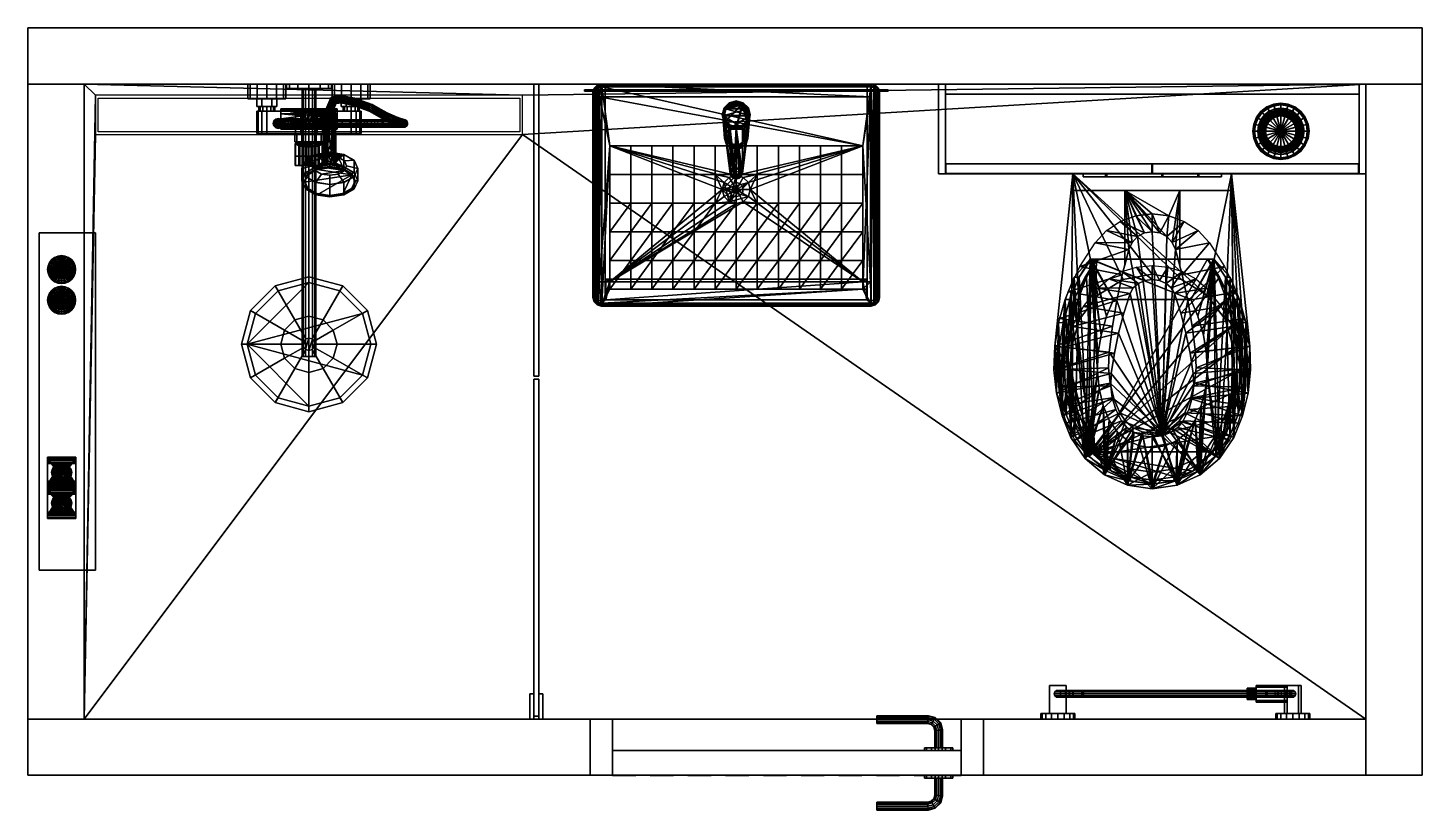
# Model space of a CAD drawing. Header units: millimetres. Extents: x 17761 to 20241, y 14124 to 15516.
import ezdxf

# ---------------------------------------------------------------- set-up
doc = ezdxf.new("R2010")
doc.units = ezdxf.units.MM
doc.header["$LTSCALE"] = 50
doc.header["$MEASUREMENT"] = 0
for name, color, linetype in [('3D_OsynligE', 7, 'Continuous'), ('3D_RekvisiE', 7, 'Continuous'), ('A-42D--CE-E', 1, 'Continuous'), ('GOLVE', 7, 'Continuous'), ('INREDNING_E', 7, 'Continuous'), ('VVSE', 7, 'Continuous'), ('VÄGG_InnerE', 7, 'Continuous')]:
    doc.layers.add(name, color=color, linetype=linetype)

# ---------------------------------------------------------------- blocks, each defined once
blk = doc.blocks.new('Wall_B690FBE0-870C-2A46-8256-592DD89AC398', base_point=(17861, 15415.5))
at = {"layer": 'VÄGG_InnerE'}
mesh = blk.add_polyface(dxfattribs=at)
corners = [(20241, 15415.5, 2130), (20241, 15515.5, 2130), (17761, 15515.5, 2130), (17761, 15415.5, 2130), (20241, 15415.5), (20241, 15515.5), (17761, 15515.5), (17761, 15415.5)]
mesh.append_faces([[corners[k] for k in face] for face in [(0, 1, 2, 3), (1, 0, 4, 5), (1, 5, 6, 2), (7, 3, 2, 6), (4, 0, 3, 7), (5, 4, 7, 6)]])
blk = doc.blocks.new('Wall_064BDE92-DD4D-274B-BBAA-31937644DADA', base_point=(20141, 15415.5))
at = {"layer": 'VÄGG_InnerE'}
mesh = blk.add_polyface(dxfattribs=at)
corners = [(20141, 14185.5, 2130), (20241, 14185.5, 2130), (20241, 15415.5, 2130), (20141, 15415.5, 2130), (20141, 14185.5), (20241, 14185.5), (20241, 15415.5), (20141, 15415.5)]
mesh.append_faces([[corners[k] for k in face] for face in [(0, 1, 2, 3), (1, 0, 4, 5), (1, 5, 6, 2), (7, 3, 2, 6), (4, 0, 3, 7), (5, 4, 7, 6)]])
blk = doc.blocks.new('Wall_7ABDCC86-CE26-D940-BAFC-B3441CF287DD', base_point=(20141, 14285.5))
at = {"layer": 'VÄGG_InnerE'}
mesh = blk.add_polyface(dxfattribs=at)
corners = [(18761, 14285.5, 2100), (18761, 14285.5), (17761, 14285.5), (17761, 14285.5, 2130), (20141, 14285.5, 2130), (20141, 14285.5), (19461, 14285.5), (19461, 14285.5, 2100), (18761, 14185.5, 2100), (18761, 14185.5), (17761, 14185.5), (17761, 14185.5, 2130), (20141, 14185.5, 2130), (20141, 14185.5), (19461, 14185.5), (19461, 14185.5, 2100)]
mesh.append_faces([[corners[k] for k in face] for face in [(1, 0, 8, 9), (1, 9, 10, 2), (3, 2, 10, 11), (11, 12, 4, 3), (4, 12, 13, 5), (14, 6, 5, 13), (7, 6, 14, 15), (0, 7, 15, 8)]])
mesh.append_faces([[corners[k] for k in face] for face in [(2, 0, 1), (13, 15, 14)]], dxfattribs={"vtx0": -1})
mesh.append_faces([[corners[k] for k in face] for face in [(5, 7, 4), (10, 8, 11)]], dxfattribs={"vtx0": -1, "vtx1": -1})
mesh.append_faces([[corners[k] for k in face] for face in [(7, 3, 4), (8, 12, 11)]], dxfattribs={"vtx0": -1, "vtx2": -1})
mesh.append_faces([[corners[k] for k in face] for face in [(6, 7, 5), (9, 8, 10)]], dxfattribs={"vtx1": -1})
mesh.append_faces([[corners[k] for k in face] for face in [(7, 0, 3), (2, 3, 0), (8, 15, 12), (13, 12, 15)]], dxfattribs={"vtx1": -1, "vtx2": -1})
blk = doc.blocks.new('Wall_BAFFC278-5F16-4547-AB35-31821B0061FD', base_point=(17861, 14285.5))
at = {"layer": 'VÄGG_InnerE'}
mesh = blk.add_polyface(dxfattribs=at)
corners = [(17861, 14285.5), (17861, 15415.5), (17861, 15415.5, 2130), (17861, 14285.5, 2130), (17861, 14550.5, 1000), (17861, 14550.5, 1300), (17861, 15150.5, 1300), (17861, 15150.5, 1000), (17761, 14285.5), (17761, 15415.5), (17761, 15415.5, 2130), (17761, 14285.5, 2130), (17781, 14550.5, 1000), (17781, 14550.5, 1300), (17781, 15150.5, 1300), (17781, 15150.5, 1000)]
mesh.append_faces([[corners[k] for k in face] for face in [(8, 9, 1, 0), (9, 10, 2, 1), (3, 2, 10, 11), (8, 0, 3, 11), (5, 4, 12, 13), (6, 5, 13, 14), (7, 6, 14, 15), (4, 7, 15, 12), (11, 10, 9, 8), (13, 12, 15, 14)]])
mesh.append_faces([[corners[k] for k in face] for face in [(1, 7, 0), (0, 4, 3)]], dxfattribs={"vtx0": -1, "vtx1": -1})
mesh.append_faces([[corners[k] for k in face] for face in [(5, 2, 3), (2, 6, 7), (0, 7, 4)]], dxfattribs={"vtx0": -1, "vtx2": -1})
mesh.append_faces([[corners[k] for k in face] for face in [(5, 6, 2), (4, 5, 3), (1, 2, 7)]], dxfattribs={"vtx1": -1, "vtx2": -1})
blk = doc.blocks.new('Door_89B6C609-E6DC-2D46-84D0-570F4C579BF9')
at = {"layer": 'VÄGG_InnerE'}
for p, q in [((18801, 14229.6), (18842.3, 14229.6, 68.5)), ((18801, 14229.6, 2060), (18842.3, 14229.6, 1991.5)), ((18801, 14185.5), (18801, 14229.5)), ((18801, 14229.5), (19421, 14229.5)), ((18801, 14229.5, 2060), (18801, 14229.5)), ((18801, 14185.5, 2060), (18801, 14229.5, 2060)), ((19421, 14229.5, 2060), (18801, 14229.5, 2060)), ((18868, 14229.6, 111.4), (18909.3, 14229.6, 179.9)), ((18868, 14229.6, 1948.6), (18909.3, 14229.6, 1880.1)), ((18935.1, 14229.6, 222.8), (18976.3, 14229.6, 291.3)), ((18935.1, 14229.6, 1837.2), (18976.3, 14229.6, 1768.7)), ((19002.1, 14229.6, 334.1), (19043.4, 14229.6, 402.7)), ((19002.1, 14229.6, 1725.9), (19043.4, 14229.6, 1657.3)), ((19069.2, 14229.6, 445.5), (19110.4, 14229.6, 514.1)), ((19069.2, 14229.6, 1614.5), (19110.4, 14229.6, 1545.9)), ((19136.2, 14229.6, 556.9), (19177.5, 14229.6, 625.4)), ((19136.2, 14229.6, 1503.1), (19177.5, 14229.6, 1434.6)), ((19203.3, 14229.6, 668.3), (19244.5, 14229.6, 736.8)), ((19203.3, 14229.6, 1391.7), (19244.5, 14229.6, 1323.2)), ((19270.3, 14229.6, 779.6), (19311.6, 14229.6, 848.2)), ((19270.3, 14229.6, 1280.4), (19311.6, 14229.6, 1211.8)), ((19337.3, 14229.6, 891), (19378.6, 14229.6, 959.6)), ((19337.3, 14229.6, 1169), (19378.6, 14229.6, 1100.4)), ((19379.7, 14229.6, 961.5), (19421, 14229.6, 1030)), ((19379.7, 14229.6, 1098.5), (19421, 14229.6, 1030)), ((19421, 14185.5), (19421, 14229.5)), ((19421, 14229.5), (19421, 14229.5, 2060)), ((19421, 14185.5, 2060), (19421, 14229.5, 2060)), ((18801, 14185.5), (19421, 14185.5)), ((18801, 14185.5, 2060), (18801, 14185.5)), ((19421, 14185.5, 2060), (18801, 14185.5, 2060)), ((18801, 14185.4), (18842.3, 14185.4, 68.5)), ((18801, 14185.4, 2060), (18842.3, 14185.4, 1991.5)), ((18868, 14185.4, 111.4), (18909.3, 14185.4, 179.9)), ((18868, 14185.4, 1948.6), (18909.3, 14185.4, 1880.1)), ((18935.1, 14185.4, 222.8), (18976.3, 14185.4, 291.3)), ((18935.1, 14185.4, 1837.2), (18976.3, 14185.4, 1768.7)), ((19002.1, 14185.4, 334.1), (19043.4, 14185.4, 402.7)), ((19002.1, 14185.4, 1725.9), (19043.4, 14185.4, 1657.3)), ((19069.2, 14185.4, 445.5), (19110.4, 14185.4, 514.1)), ((19069.2, 14185.4, 1614.5), (19110.4, 14185.4, 1545.9)), ((19136.2, 14185.4, 556.9), (19177.5, 14185.4, 625.4)), ((19136.2, 14185.4, 1503.1), (19177.5, 14185.4, 1434.6)), ((19203.3, 14185.4, 668.3), (19244.5, 14185.4, 736.8)), ((19203.3, 14185.4, 1391.7), (19244.5, 14185.4, 1323.2)), ((19270.3, 14185.4, 779.6), (19311.6, 14185.4, 848.2)), ((19270.3, 14185.4, 1280.4), (19311.6, 14185.4, 1211.8)), ((19337.3, 14185.4, 891), (19378.6, 14185.4, 959.6)), ((19337.3, 14185.4, 1169), (19378.6, 14185.4, 1100.4)), ((19379.7, 14185.4, 961.5), (19421, 14185.4, 1030)), ((19379.7, 14185.4, 1098.5), (19421, 14185.4, 1030)), ((19421, 14185.5), (19421, 14185.5, 2060))]:
    blk.add_line(p, q, dxfattribs=at)
at = {"layer": 'A-42D--CE-E'}
mesh = blk.add_polyface(dxfattribs=at)
corners = [(18761, 14185.5), (18761, 14185.5, 2060), (18761, 14285.5, 2060), (18761, 14285.5), (18801, 14185.5, 2060), (18801, 14285.5, 2060), (18801, 14185.5), (18801, 14285.5)]
mesh.append_faces([[corners[k] for k in face] for face in [(0, 1, 2, 3), (1, 4, 5, 2), (4, 6, 7, 5), (6, 0, 3, 7), (0, 6, 4, 1), (3, 2, 5, 7)]])
mesh = blk.add_polyface(dxfattribs=at)
corners = [(19461, 14185.5, 2100), (19461, 14185.5, 2060), (19461, 14285.5, 2060), (19461, 14285.5, 2100), (19421, 14185.5, 2060), (19421, 14285.5, 2060), (18801, 14185.5, 2060), (18801, 14285.5, 2060), (18761, 14185.5, 2060), (18761, 14285.5, 2060), (18761, 14185.5, 2100), (18761, 14285.5, 2100)]
mesh.append_faces([[corners[k] for k in face] for face in [(0, 1, 2, 3), (1, 4, 5, 2), (4, 6, 7, 5), (6, 8, 9, 7), (8, 10, 11, 9), (10, 0, 3, 11)]])
mesh.append_faces([[corners[k] for k in face] for face in [(0, 6, 4, 1), (3, 7, 9, 11)]], dxfattribs={"vtx0": -1})
mesh.append_faces([[corners[k] for k in face] for face in [(0, 10, 8, 6), (3, 2, 5, 7)]], dxfattribs={"vtx3": -1})
mesh = blk.add_polyface(dxfattribs=at)
corners = [(18801, 14229.5), (18801, 14229.5, 12), (18801, 14285.5, 12), (18801, 14285.5), (19421, 14285.5, 12), (19421, 14285.5), (19421, 14229.5, 12), (19421, 14229.5)]
mesh.append_faces([[corners[k] for k in face] for face in [(0, 1, 2, 3), (3, 2, 4, 5), (5, 4, 6, 7), (7, 6, 1, 0), (0, 3, 5, 7), (1, 6, 4, 2)]])
mesh = blk.add_polyface(dxfattribs=at)
corners = [(19359.3, 14229.5, 987.5), (19368.5, 14229.5, 1021.7), (19359.3, 14229.5, 1012.5), (19356, 14229.5, 1000), (19359.3, 14234.5, 987.5), (19356, 14234.5, 1000), (19359.3, 14234.5, 1012.5), (19368.5, 14234.5, 1021.7), (19368.5, 14229.5, 978.3), (19368.5, 14234.5, 978.3), (19369.7, 14278.8, 993.9), (19368.4, 14276.5, 996.5), (19361.2, 14278.4, 996.5), (19361.5, 14281, 993.9), (19367.9, 14275.7, 1000), (19361.1, 14277.5, 1000), (19368.4, 14276.5, 1003.5), (19361.2, 14278.4, 1003.5), (19369.7, 14278.8, 1006.1), (19361.5, 14281, 1006.1), (19362, 14284.5, 1007), (19362.5, 14288, 1006.1), (19271, 14288, 1006.1), (19271, 14284.5, 1007), (19362.8, 14290.6, 1003.5), (19271, 14290.6, 1003.5), (19362.9, 14291.5, 1000), (19271, 14291.5, 1000), (19362.8, 14290.6, 996.5), (19271, 14290.6, 996.5), (19362.5, 14288, 993.9), (19271, 14288, 993.9), (19362, 14284.5, 993), (19271, 14284.5, 993), (19271, 14281, 993.9), (19271, 14278.4, 996.5), (19271, 14277.5, 1000), (19271, 14278.4, 1003.5), (19271, 14281, 1006.1), (19356, 14229.5, 900), (19359.3, 14229.5, 912.5), (19359.3, 14234.5, 912.5), (19356, 14234.5, 900), (19368.5, 14229.5, 921.7), (19368.5, 14234.5, 921.7), (19368.5, 14229.5, 878.3), (19359.3, 14229.5, 887.5), (19359.3, 14234.5, 887.5), (19368.5, 14234.5, 878.3), (19375, 14229.5, 913), (19375, 14234.5, 913)]
mesh.append_faces([[corners[k] for k in face] for face in [(0, 3, 5, 4), (3, 2, 6, 5), (2, 1, 7, 6), (8, 0, 4, 9), (10, 11, 12, 13), (11, 14, 15, 12), (14, 16, 17, 15), (16, 18, 19, 17), (20, 21, 22, 23), (21, 24, 25, 22), (24, 26, 27, 25), (26, 28, 29, 27), (28, 30, 31, 29), (30, 32, 33, 31), (32, 13, 34, 33), (13, 12, 35, 34), (12, 15, 36, 35), (15, 17, 37, 36), (17, 19, 38, 37), (19, 20, 23, 38), (39, 40, 41, 42), (40, 43, 44, 41), (45, 46, 47, 48), (46, 39, 42, 47)]])
mesh.append_faces([[corners[k] for k in face] for face in [(0, 1, 2, 3), (23, 36, 37, 38)]], dxfattribs={"vtx0": -1})
mesh.append_faces([[corners[k] for k in face] for face in [(49, 40, 39), (49, 39, 46)]], dxfattribs={"vtx0": -1, "vtx2": -1})
mesh.append_faces([[corners[k] for k in face] for face in [(23, 27, 29, 31), (23, 31, 33, 34), (23, 34, 35, 36)]], dxfattribs={"vtx0": -1, "vtx3": -1})
mesh.append_faces([[corners[k] for k in face] for face in [(42, 41, 50), (47, 42, 50)]], dxfattribs={"vtx1": -1, "vtx2": -1})
mesh.append_faces([[corners[k] for k in face] for face in [(4, 5, 6, 7), (23, 22, 25, 27)]], dxfattribs={"vtx3": -1})
mesh = blk.add_polyface(dxfattribs=at)
corners = [(19359.3, 14229.5, 987.5), (19368.5, 14229.5, 978.3), (19381, 14229.5, 975), (19393.5, 14229.5, 978.3), (19393.5, 14229.5, 1021.7), (19381, 14229.5, 1025), (19368.5, 14229.5, 1021.7), (19359.3, 14234.5, 987.5), (19368.5, 14234.5, 1021.7), (19381, 14234.5, 1025), (19393.5, 14234.5, 1021.7), (19393.5, 14234.5, 978.3), (19381, 14234.5, 975), (19368.5, 14234.5, 978.3), (19374.9, 14234.5, 996.5), (19374, 14234.5, 1000), (19374, 14264.6, 1000), (19374.9, 14264.7, 996.5), (19374.9, 14234.5, 1003.5), (19374.9, 14264.7, 1003.5), (19377.5, 14265, 993.9), (19373, 14271.9, 996.5), (19375.3, 14273.2, 993.9), (19372.2, 14271.4, 1000), (19373, 14271.9, 1003.5), (19377.5, 14265, 1006.1), (19375.3, 14273.2, 1006.1), (19378.5, 14275, 993), (19369.7, 14278.8, 993.9), (19371.5, 14282, 993), (19368.4, 14276.5, 996.5), (19367.9, 14275.7, 1000), (19368.4, 14276.5, 1003.5), (19369.7, 14278.8, 1006.1), (19378.5, 14275, 1007), (19371.5, 14282, 1007), (19373.3, 14285.1, 1006.1), (19362.5, 14288, 1006.1), (19362, 14284.5, 1007), (19374.6, 14287.4, 1003.5), (19362.8, 14290.6, 1003.5), (19375.1, 14288.2, 1000), (19362.9, 14291.5, 1000), (19374.6, 14287.4, 996.5), (19362.8, 14290.6, 996.5), (19373.3, 14285.1, 993.9), (19362.5, 14288, 993.9), (19362, 14284.5, 993), (19361.5, 14281, 993.9), (19361.5, 14281, 1006.1), (19368.5, 14229.5, 921.7), (19381, 14229.5, 925), (19381, 14234.5, 925), (19368.5, 14234.5, 921.7), (19381, 14229.5, 875), (19368.5, 14229.5, 878.3), (19368.5, 14234.5, 878.3), (19381, 14234.5, 875), (19375, 14229.5, 913), (19375, 14229.5, 887), (19375, 14234.5, 887), (19375, 14234.5, 913), (19359.3, 14229.5, 912.5), (19359.3, 14229.5, 887.5), (19393.5, 14229.5, 878.3), (19359.3, 14234.5, 912.5), (19359.3, 14234.5, 887.5)]
mesh.append_faces([[corners[k] for k in face] for face in [(6, 5, 9, 8), (2, 1, 13, 12), (14, 15, 16, 17), (15, 18, 19, 16), (20, 17, 21, 22), (17, 16, 23, 21), (16, 19, 24, 23), (19, 25, 26, 24), (27, 22, 28, 29), (22, 21, 30, 28), (21, 23, 31, 30), (23, 24, 32, 31), (24, 26, 33, 32), (26, 34, 35, 33), (35, 36, 37, 38), (36, 39, 40, 37), (39, 41, 42, 40), (41, 43, 44, 42), (43, 45, 46, 44), (45, 29, 47, 46), (29, 28, 48, 47), (33, 35, 38, 49), (50, 51, 52, 53), (54, 55, 56, 57), (58, 59, 60, 61)]])
mesh.append_faces([[corners[k] for k in face] for face in [(7, 11, 12, 13)]], dxfattribs={"vtx0": -1})
mesh.append_faces([[corners[k] for k in face] for face in [(58, 50, 62), (64, 63, 55), (66, 61, 60)]], dxfattribs={"vtx0": -1, "vtx2": -1})
mesh.append_faces([[corners[k] for k in face] for face in [(0, 4, 5, 6), (7, 8, 9, 10)]], dxfattribs={"vtx0": -1, "vtx3": -1})
mesh.append_faces([[corners[k] for k in face] for face in [(59, 58, 63), (65, 53, 61), (56, 66, 60)]], dxfattribs={"vtx1": -1, "vtx2": -1})
mesh.append_faces([[corners[k] for k in face] for face in [(0, 1, 2, 3)]], dxfattribs={"vtx3": -1})
mesh = blk.add_polyface(dxfattribs=at)
corners = [(19381, 14234.5, 1007), (19384.5, 14234.5, 1006.1), (19384.5, 14266, 1006.1), (19381, 14265.5, 1007), (19387.1, 14234.5, 1003.5), (19387.1, 14266.3, 1003.5), (19388, 14234.5, 1000), (19388, 14266.4, 1000), (19387.1, 14234.5, 996.5), (19387.1, 14266.3, 996.5), (19384.5, 14234.5, 993.9), (19384.5, 14266, 993.9), (19381, 14234.5, 993), (19381, 14265.5, 993), (19377.5, 14234.5, 993.9), (19377.5, 14265, 993.9), (19374.9, 14234.5, 996.5), (19374.9, 14264.7, 996.5), (19374.9, 14234.5, 1003.5), (19377.5, 14234.5, 1006.1), (19377.5, 14265, 1006.1), (19374.9, 14264.7, 1003.5), (19381.6, 14276.8, 1006.1), (19378.5, 14275, 1007), (19383.9, 14278.1, 1003.5), (19384.7, 14278.6, 1000), (19383.9, 14278.1, 996.5), (19381.6, 14276.8, 993.9), (19378.5, 14275, 993), (19375.3, 14273.2, 993.9), (19375.3, 14273.2, 1006.1), (19373.3, 14285.1, 1006.1), (19371.5, 14282, 1007), (19374.6, 14287.4, 1003.5), (19375.1, 14288.2, 1000), (19374.6, 14287.4, 996.5), (19373.3, 14285.1, 993.9), (19371.5, 14282, 993), (19368.5, 14234.5, 921.7), (19381, 14234.5, 925), (19393.5, 14234.5, 921.7), (19387, 14234.5, 913), (19375, 14234.5, 913), (19402.7, 14234.5, 912.5), (19406, 14234.5, 900), (19402.7, 14234.5, 887.5), (19387, 14234.5, 887), (19368.5, 14234.5, 878.3), (19375, 14234.5, 887), (19393.5, 14234.5, 878.3), (19381, 14234.5, 875)]
mesh.append_faces([[corners[k] for k in face] for face in [(0, 1, 2, 3), (1, 4, 5, 2), (4, 6, 7, 5), (6, 8, 9, 7), (8, 10, 11, 9), (10, 12, 13, 11), (12, 14, 15, 13), (14, 16, 17, 15), (18, 19, 20, 21), (19, 0, 3, 20), (3, 2, 22, 23), (2, 5, 24, 22), (5, 7, 25, 24), (7, 9, 26, 25), (9, 11, 27, 26), (11, 13, 28, 27), (13, 15, 29, 28), (20, 3, 23, 30), (23, 22, 31, 32), (22, 24, 33, 31), (24, 25, 34, 33), (25, 26, 35, 34), (26, 27, 36, 35), (27, 28, 37, 36)]])
mesh.append_faces([[corners[k] for k in face] for face in [(38, 40, 42), (47, 46, 45)]], dxfattribs={"vtx0": -1, "vtx1": -1, "vtx2": -1})
mesh.append_faces([[corners[k] for k in face] for face in [(41, 40, 43), (41, 43, 44), (41, 44, 45), (47, 48, 46), (47, 45, 49)]], dxfattribs={"vtx0": -1, "vtx2": -1})
mesh.append_faces([[corners[k] for k in face] for face in [(50, 47, 49)]], dxfattribs={"vtx1": -1})
mesh.append_faces([[corners[k] for k in face] for face in [(41, 42, 40), (46, 41, 45)]], dxfattribs={"vtx1": -1, "vtx2": -1})
mesh.append_faces([[corners[k] for k in face] for face in [(38, 39, 40)]], dxfattribs={"vtx2": -1})
mesh = blk.add_polyface(dxfattribs=at)
corners = [(19461, 14185.5), (19421, 14185.5), (19421, 14285.5), (19461, 14285.5), (19421, 14185.5, 2060), (19421, 14285.5, 2060), (19461, 14185.5, 2060), (19461, 14285.5, 2060)]
mesh.append_faces([[corners[k] for k in face] for face in [(0, 1, 2, 3), (1, 4, 5, 2), (4, 6, 7, 5), (6, 0, 3, 7), (0, 6, 4, 1), (3, 2, 5, 7)]])
mesh = blk.add_polyface(dxfattribs=at)
corners = [(18801, 14185.5), (18801, 14229.5), (19421, 14229.5), (19421, 14185.5), (19421, 14229.5, 2060), (19421, 14185.5, 2060), (18801, 14229.5, 2060), (18801, 14185.5, 2060)]
mesh.append_faces([[corners[k] for k in face] for face in [(0, 1, 2, 3), (3, 2, 4, 5), (5, 4, 6, 7), (7, 6, 1, 0), (0, 3, 5, 7), (1, 6, 4, 2)]])
mesh = blk.add_polyface(dxfattribs=at)
corners = [(19359.3, 14229.5, 987.5), (19393.5, 14229.5, 978.3), (19402.7, 14229.5, 987.5), (19406, 14229.5, 1000), (19402.7, 14229.5, 1012.5), (19393.5, 14229.5, 1021.7), (19359.3, 14234.5, 987.5), (19393.5, 14234.5, 1021.7), (19402.7, 14234.5, 1012.5), (19406, 14234.5, 1000), (19402.7, 14234.5, 987.5), (19393.5, 14234.5, 978.3), (19381, 14229.5, 1025), (19381, 14234.5, 1025), (19381, 14229.5, 975), (19381, 14234.5, 975), (19381, 14234.5, 1007), (19377.5, 14234.5, 1006.1), (19374.9, 14234.5, 1003.5), (19374, 14234.5, 1000), (19374.9, 14234.5, 996.5), (19377.5, 14234.5, 993.9), (19381, 14234.5, 993), (19384.5, 14234.5, 993.9), (19387.1, 14234.5, 996.5), (19388, 14234.5, 1000), (19387.1, 14234.5, 1003.5), (19384.5, 14234.5, 1006.1), (19381, 14229.5, 925), (19393.5, 14229.5, 921.7), (19393.5, 14234.5, 921.7), (19381, 14234.5, 925), (19402.7, 14229.5, 912.5), (19402.7, 14234.5, 912.5), (19406, 14229.5, 900), (19406, 14234.5, 900), (19402.7, 14229.5, 887.5), (19402.7, 14234.5, 887.5), (19393.5, 14229.5, 878.3), (19393.5, 14234.5, 878.3), (19381, 14229.5, 875), (19381, 14234.5, 875), (19387, 14229.5, 887), (19387, 14229.5, 913), (19387, 14234.5, 913), (19387, 14234.5, 887), (19375, 14229.5, 913), (19375, 14234.5, 913), (19375, 14229.5, 887), (19375, 14234.5, 887), (19368.5, 14229.5, 921.7), (19359.3, 14229.5, 887.5), (19368.5, 14229.5, 878.3)]
mesh.append_faces([[corners[k] for k in face] for face in [(12, 5, 7, 13), (5, 4, 8, 7), (4, 3, 9, 8), (3, 2, 10, 9), (2, 1, 11, 10), (1, 14, 15, 11), (28, 29, 30, 31), (29, 32, 33, 30), (32, 34, 35, 33), (34, 36, 37, 35), (36, 38, 39, 37), (38, 40, 41, 39), (42, 43, 44, 45), (43, 46, 47, 44), (48, 42, 45, 49)]])
mesh.append_faces([[corners[k] for k in face] for face in [(16, 25, 26, 27)]], dxfattribs={"vtx0": -1})
mesh.append_faces([[corners[k] for k in face] for face in [(29, 50, 43), (38, 48, 51)]], dxfattribs={"vtx0": -1, "vtx1": -1, "vtx2": -1})
mesh.append_faces([[corners[k] for k in face] for face in [(36, 43, 42), (38, 42, 48)]], dxfattribs={"vtx0": -1, "vtx2": -1})
mesh.append_faces([[corners[k] for k in face] for face in [(0, 1, 2, 3), (0, 3, 4, 5), (6, 7, 8, 9), (6, 9, 10, 11), (16, 19, 20, 21), (16, 21, 22, 23), (16, 23, 24, 25)]], dxfattribs={"vtx0": -1, "vtx3": -1})
mesh.append_faces([[corners[k] for k in face] for face in [(40, 38, 52)]], dxfattribs={"vtx1": -1})
mesh.append_faces([[corners[k] for k in face] for face in [(46, 43, 50), (32, 29, 43), (34, 32, 43), (36, 34, 43), (38, 36, 42)]], dxfattribs={"vtx1": -1, "vtx2": -1})
mesh.append_faces([[corners[k] for k in face] for face in [(29, 28, 50)]], dxfattribs={"vtx2": -1})
mesh.append_faces([[corners[k] for k in face] for face in [(16, 17, 18, 19)]], dxfattribs={"vtx3": -1})
mesh = blk.add_polyface(dxfattribs=at)
corners = [(19359.3, 14185.5, 987.5), (19356, 14185.5, 1000), (19359.3, 14185.5, 1012.5), (19368.5, 14185.5, 1021.7), (19359.3, 14180.5, 987.5), (19368.5, 14180.5, 1021.7), (19359.3, 14180.5, 1012.5), (19356, 14180.5, 1000), (19368.5, 14185.5, 978.3), (19368.5, 14180.5, 978.3), (19369.7, 14136.2, 993.9), (19361.5, 14134, 993.9), (19361.2, 14136.6, 996.5), (19368.4, 14138.5, 996.5), (19361.1, 14137.5, 1000), (19367.9, 14139.3, 1000), (19361.2, 14136.6, 1003.5), (19368.4, 14138.5, 1003.5), (19361.5, 14134, 1006.1), (19369.7, 14136.2, 1006.1), (19362, 14130.5, 1007), (19271, 14130.5, 1007), (19271, 14127, 1006.1), (19362.5, 14127, 1006.1), (19271, 14124.4, 1003.5), (19362.8, 14124.4, 1003.5), (19271, 14123.5, 1000), (19362.9, 14123.5, 1000), (19271, 14124.4, 996.5), (19362.8, 14124.4, 996.5), (19271, 14127, 993.9), (19362.5, 14127, 993.9), (19271, 14130.5, 993), (19362, 14130.5, 993), (19271, 14134, 993.9), (19271, 14136.6, 996.5), (19271, 14137.5, 1000), (19271, 14136.6, 1003.5), (19271, 14134, 1006.1), (19356, 14185.5, 900), (19356, 14180.5, 900), (19359.3, 14180.5, 912.5), (19359.3, 14185.5, 912.5), (19368.5, 14180.5, 921.7), (19368.5, 14185.5, 921.7), (19368.5, 14185.5, 878.3), (19368.5, 14180.5, 878.3), (19359.3, 14180.5, 887.5), (19359.3, 14185.5, 887.5), (19375, 14185.5, 913), (19375, 14180.5, 913)]
mesh.append_faces([[corners[k] for k in face] for face in [(0, 4, 7, 1), (1, 7, 6, 2), (2, 6, 5, 3), (8, 9, 4, 0), (10, 11, 12, 13), (13, 12, 14, 15), (15, 14, 16, 17), (17, 16, 18, 19), (20, 21, 22, 23), (23, 22, 24, 25), (25, 24, 26, 27), (27, 26, 28, 29), (29, 28, 30, 31), (31, 30, 32, 33), (33, 32, 34, 11), (11, 34, 35, 12), (12, 35, 36, 14), (14, 36, 37, 16), (16, 37, 38, 18), (18, 38, 21, 20), (39, 40, 41, 42), (42, 41, 43, 44), (45, 46, 47, 48), (48, 47, 40, 39)]])
mesh.append_faces([[corners[k] for k in face] for face in [(4, 5, 6, 7), (21, 26, 24, 22)]], dxfattribs={"vtx0": -1})
mesh.append_faces([[corners[k] for k in face] for face in [(50, 41, 40), (50, 40, 47)]], dxfattribs={"vtx0": -1, "vtx2": -1})
mesh.append_faces([[corners[k] for k in face] for face in [(21, 36, 35, 34), (21, 34, 32, 30), (21, 30, 28, 26)]], dxfattribs={"vtx0": -1, "vtx3": -1})
mesh.append_faces([[corners[k] for k in face] for face in [(39, 42, 49), (48, 39, 49)]], dxfattribs={"vtx1": -1, "vtx2": -1})
mesh.append_faces([[corners[k] for k in face] for face in [(0, 1, 2, 3), (21, 38, 37, 36)]], dxfattribs={"vtx3": -1})
mesh = blk.add_polyface(dxfattribs=at)
corners = [(19359.3, 14185.5, 987.5), (19368.5, 14185.5, 1021.7), (19381, 14185.5, 1025), (19393.5, 14185.5, 1021.7), (19393.5, 14185.5, 978.3), (19381, 14185.5, 975), (19368.5, 14185.5, 978.3), (19359.3, 14180.5, 987.5), (19368.5, 14180.5, 978.3), (19381, 14180.5, 975), (19393.5, 14180.5, 978.3), (19393.5, 14180.5, 1021.7), (19381, 14180.5, 1025), (19368.5, 14180.5, 1021.7), (19374.9, 14180.5, 996.5), (19374.9, 14150.3, 996.5), (19374, 14150.4, 1000), (19374, 14180.5, 1000), (19374.9, 14150.3, 1003.5), (19374.9, 14180.5, 1003.5), (19377.5, 14150, 993.9), (19375.3, 14141.8, 993.9), (19373, 14143.1, 996.5), (19372.2, 14143.6, 1000), (19373, 14143.1, 1003.5), (19375.3, 14141.8, 1006.1), (19377.5, 14150, 1006.1), (19378.5, 14140, 993), (19371.5, 14133, 993), (19369.7, 14136.2, 993.9), (19368.4, 14138.5, 996.5), (19367.9, 14139.3, 1000), (19368.4, 14138.5, 1003.5), (19369.7, 14136.2, 1006.1), (19371.5, 14133, 1007), (19378.5, 14140, 1007), (19362, 14130.5, 1007), (19362.5, 14127, 1006.1), (19373.3, 14129.9, 1006.1), (19362.8, 14124.4, 1003.5), (19374.6, 14127.6, 1003.5), (19362.9, 14123.5, 1000), (19375.1, 14126.8, 1000), (19362.8, 14124.4, 996.5), (19374.6, 14127.6, 996.5), (19362.5, 14127, 993.9), (19373.3, 14129.9, 993.9), (19362, 14130.5, 993), (19361.5, 14134, 993.9), (19361.5, 14134, 1006.1), (19368.5, 14185.5, 921.7), (19368.5, 14180.5, 921.7), (19381, 14180.5, 925), (19381, 14185.5, 925), (19381, 14185.5, 875), (19381, 14180.5, 875), (19368.5, 14180.5, 878.3), (19368.5, 14185.5, 878.3), (19375, 14185.5, 913), (19375, 14180.5, 913), (19375, 14180.5, 887), (19375, 14185.5, 887), (19359.3, 14185.5, 912.5), (19359.3, 14185.5, 887.5), (19359.3, 14180.5, 912.5), (19359.3, 14180.5, 887.5), (19393.5, 14180.5, 878.3)]
mesh.append_faces([[corners[k] for k in face] for face in [(1, 13, 12, 2), (5, 9, 8, 6), (14, 15, 16, 17), (17, 16, 18, 19), (20, 21, 22, 15), (15, 22, 23, 16), (16, 23, 24, 18), (18, 24, 25, 26), (27, 28, 29, 21), (21, 29, 30, 22), (22, 30, 31, 23), (23, 31, 32, 24), (24, 32, 33, 25), (25, 33, 34, 35), (34, 36, 37, 38), (38, 37, 39, 40), (40, 39, 41, 42), (42, 41, 43, 44), (44, 43, 45, 46), (46, 45, 47, 28), (28, 47, 48, 29), (33, 49, 36, 34), (50, 51, 52, 53), (54, 55, 56, 57), (58, 59, 60, 61)]])
mesh.append_faces([[corners[k] for k in face] for face in [(0, 4, 5, 6)]], dxfattribs={"vtx0": -1})
mesh.append_faces([[corners[k] for k in face] for face in [(63, 58, 61), (59, 51, 64), (66, 65, 56)]], dxfattribs={"vtx0": -1, "vtx2": -1})
mesh.append_faces([[corners[k] for k in face] for face in [(0, 1, 2, 3), (7, 11, 12, 13)]], dxfattribs={"vtx0": -1, "vtx3": -1})
mesh.append_faces([[corners[k] for k in face] for face in [(62, 50, 58), (57, 63, 61), (60, 59, 65)]], dxfattribs={"vtx1": -1, "vtx2": -1})
mesh.append_faces([[corners[k] for k in face] for face in [(7, 8, 9, 10)]], dxfattribs={"vtx3": -1})
mesh = blk.add_polyface(dxfattribs=at)
corners = [(19359.3, 14185.5, 987.5), (19393.5, 14185.5, 1021.7), (19402.7, 14185.5, 1012.5), (19406, 14185.5, 1000), (19402.7, 14185.5, 987.5), (19393.5, 14185.5, 978.3), (19381, 14185.5, 1025), (19381, 14180.5, 1025), (19393.5, 14180.5, 1021.7), (19402.7, 14180.5, 1012.5), (19406, 14180.5, 1000), (19402.7, 14180.5, 987.5), (19393.5, 14180.5, 978.3), (19381, 14180.5, 975), (19381, 14185.5, 975), (19381, 14185.5, 925), (19381, 14180.5, 925), (19393.5, 14180.5, 921.7), (19393.5, 14185.5, 921.7), (19402.7, 14180.5, 912.5), (19402.7, 14185.5, 912.5), (19406, 14180.5, 900), (19406, 14185.5, 900), (19402.7, 14180.5, 887.5), (19402.7, 14185.5, 887.5), (19393.5, 14180.5, 878.3), (19393.5, 14185.5, 878.3), (19381, 14180.5, 875), (19381, 14185.5, 875), (19387, 14185.5, 887), (19387, 14180.5, 887), (19387, 14180.5, 913), (19387, 14185.5, 913), (19375, 14180.5, 913), (19375, 14185.5, 913), (19375, 14185.5, 887), (19375, 14180.5, 887), (19368.5, 14185.5, 921.7), (19368.5, 14185.5, 878.3), (19359.3, 14180.5, 887.5), (19368.5, 14180.5, 878.3)]
mesh.append_faces([[corners[k] for k in face] for face in [(6, 7, 8, 1), (1, 8, 9, 2), (2, 9, 10, 3), (3, 10, 11, 4), (4, 11, 12, 5), (5, 12, 13, 14), (15, 16, 17, 18), (18, 17, 19, 20), (20, 19, 21, 22), (22, 21, 23, 24), (24, 23, 25, 26), (26, 25, 27, 28), (29, 30, 31, 32), (32, 31, 33, 34), (35, 36, 30, 29)]])
mesh.append_faces([[corners[k] for k in face] for face in [(37, 18, 34), (38, 29, 24), (25, 36, 39)]], dxfattribs={"vtx0": -1, "vtx1": -1, "vtx2": -1})
mesh.append_faces([[corners[k] for k in face] for face in [(32, 18, 20), (32, 20, 22), (32, 22, 24), (38, 35, 29), (38, 24, 26), (23, 31, 30), (25, 30, 36)]], dxfattribs={"vtx0": -1, "vtx2": -1})
mesh.append_faces([[corners[k] for k in face] for face in [(0, 1, 2, 3), (0, 3, 4, 5)]], dxfattribs={"vtx0": -1, "vtx3": -1})
mesh.append_faces([[corners[k] for k in face] for face in [(28, 38, 26), (27, 25, 40)]], dxfattribs={"vtx1": -1})
mesh.append_faces([[corners[k] for k in face] for face in [(32, 34, 18), (29, 32, 24), (21, 19, 31), (23, 21, 31), (25, 23, 30)]], dxfattribs={"vtx1": -1, "vtx2": -1})
mesh.append_faces([[corners[k] for k in face] for face in [(37, 15, 18)]], dxfattribs={"vtx2": -1})
mesh = blk.add_polyface(dxfattribs=at)
corners = [(19359.3, 14180.5, 987.5), (19393.5, 14180.5, 978.3), (19402.7, 14180.5, 987.5), (19406, 14180.5, 1000), (19402.7, 14180.5, 1012.5), (19393.5, 14180.5, 1021.7), (19381, 14180.5, 1007), (19381, 14149.5, 1007), (19384.5, 14149, 1006.1), (19384.5, 14180.5, 1006.1), (19387.1, 14148.7, 1003.5), (19387.1, 14180.5, 1003.5), (19388, 14148.6, 1000), (19388, 14180.5, 1000), (19387.1, 14148.7, 996.5), (19387.1, 14180.5, 996.5), (19384.5, 14149, 993.9), (19384.5, 14180.5, 993.9), (19381, 14149.5, 993), (19381, 14180.5, 993), (19377.5, 14150, 993.9), (19377.5, 14180.5, 993.9), (19374.9, 14150.3, 996.5), (19374.9, 14180.5, 996.5), (19374.9, 14180.5, 1003.5), (19374.9, 14150.3, 1003.5), (19377.5, 14150, 1006.1), (19377.5, 14180.5, 1006.1), (19378.5, 14140, 1007), (19381.6, 14138.2, 1006.1), (19383.9, 14136.9, 1003.5), (19384.7, 14136.4, 1000), (19383.9, 14136.9, 996.5), (19381.6, 14138.2, 993.9), (19378.5, 14140, 993), (19375.3, 14141.8, 993.9), (19375.3, 14141.8, 1006.1), (19371.5, 14133, 1007), (19373.3, 14129.9, 1006.1), (19374.6, 14127.6, 1003.5), (19375.1, 14126.8, 1000), (19374.6, 14127.6, 996.5), (19373.3, 14129.9, 993.9), (19371.5, 14133, 993), (19374, 14180.5, 1000), (19393.5, 14180.5, 921.7), (19381, 14180.5, 925), (19368.5, 14180.5, 921.7), (19375, 14180.5, 913), (19387, 14180.5, 913), (19402.7, 14180.5, 912.5)]
mesh.append_faces([[corners[k] for k in face] for face in [(6, 7, 8, 9), (9, 8, 10, 11), (11, 10, 12, 13), (13, 12, 14, 15), (15, 14, 16, 17), (17, 16, 18, 19), (19, 18, 20, 21), (21, 20, 22, 23), (24, 25, 26, 27), (27, 26, 7, 6), (7, 28, 29, 8), (8, 29, 30, 10), (10, 30, 31, 12), (12, 31, 32, 14), (14, 32, 33, 16), (16, 33, 34, 18), (18, 34, 35, 20), (26, 36, 28, 7), (28, 37, 38, 29), (29, 38, 39, 30), (30, 39, 40, 31), (31, 40, 41, 32), (32, 41, 42, 33), (33, 42, 43, 34)]])
mesh.append_faces([[corners[k] for k in face] for face in [(6, 44, 24, 27)]], dxfattribs={"vtx0": -1})
mesh.append_faces([[corners[k] for k in face] for face in [(45, 47, 49)]], dxfattribs={"vtx0": -1, "vtx1": -1, "vtx2": -1})
mesh.append_faces([[corners[k] for k in face] for face in [(0, 1, 2, 3), (0, 3, 4, 5), (6, 13, 15, 17), (6, 17, 19, 21), (6, 21, 23, 44)]], dxfattribs={"vtx0": -1, "vtx3": -1})
mesh.append_faces([[corners[k] for k in face] for face in [(48, 49, 47), (50, 45, 49)]], dxfattribs={"vtx1": -1, "vtx2": -1})
mesh.append_faces([[corners[k] for k in face] for face in [(45, 46, 47)]], dxfattribs={"vtx2": -1})
mesh.append_faces([[corners[k] for k in face] for face in [(6, 9, 11, 13)]], dxfattribs={"vtx3": -1})
blk = doc.blocks.new('Wall_6C39CD52-AF35-E448-AAC9-69334275B30F', base_point=(20141, 15255.5))
at = {"layer": 'VÄGG_InnerE'}
mesh = blk.add_polyface(dxfattribs=at)
corners = [(20141, 15415.5, 1150), (19381, 15415.5, 1150), (19381, 15255.5, 1150), (20141, 15255.5, 1150), (20141, 15415.5), (19381, 15415.5), (19381, 15255.5), (20141, 15255.5)]
mesh.append_faces([[corners[k] for k in face] for face in [(0, 1, 2, 3), (4, 5, 1, 0), (2, 1, 5, 6), (3, 2, 6, 7), (4, 0, 3, 7), (7, 6, 5, 4)]])
blk = doc.blocks.new('Object_8BCBACB7-E353-EA42-AD01-34F4B0EC5933')
at = {"layer": 'VVSE'}
mesh = blk.add_polyface(dxfattribs=at)
corners = [(19587.7, 14948.9, 400), (19587.7, 14948.9, 370), (19586.2, 14907.2, 370), (19586.2, 14907.2, 400), (19620, 15255.5, 400), (19620, 15255.5, 370), (19902, 15255.5, 370), (19934.3, 14948.9, 370), (19935.8, 14907.2, 370), (19931.5, 14865.7, 370), (19921.4, 14825.2, 370), (19905.8, 14786.6, 370), (19880.6, 14749.2, 370), (19846.2, 14720.1, 370), (19805.3, 14701.8, 370), (19761, 14695.5, 370), (19716.7, 14701.8, 370), (19675.8, 14720.1, 370), (19641.4, 14749.2, 370), (19616.2, 14786.6, 370), (19600.6, 14825.2, 370), (19590.5, 14865.7, 370), (19906.8, 14908.2, 370), (19905.5, 14945.8, 370), (19890.4, 14997.2, 370), (19858.1, 15039.8, 370), (19813, 15067.8, 370), (19761, 15077.5, 370), (19709, 15067.8, 370), (19663.9, 15039.8, 370), (19631.6, 14997.2, 370), (19616.5, 14945.8, 370), (19615.2, 14908.2, 370), (19619.1, 14870.9, 370), (19628.2, 14834.5, 370), (19642.2, 14799.7, 370), (19662.9, 14769, 370), (19691.1, 14745.1, 370), (19724.7, 14730.1, 370), (19761, 14724.9, 370), (19797.3, 14730.1, 370), (19830.9, 14745.1, 370), (19859.1, 14769, 370), (19879.8, 14799.7, 370), (19893.8, 14834.5, 370), (19902.9, 14870.9, 370), (19590.5, 14865.7, 400), (19600.6, 14825.2, 400), (19616.2, 14786.6, 400), (19641.4, 14749.2, 400), (19675.8, 14720.1, 400), (19716.7, 14701.8, 400), (19761, 14695.5, 400), (19805.3, 14701.8, 400), (19846.2, 14720.1, 400), (19880.6, 14749.2, 400), (19905.8, 14786.6, 400), (19921.4, 14825.2, 400), (19931.5, 14865.7, 400), (19935.8, 14907.2, 400), (19934.3, 14948.9, 400), (19902, 15255.5, 400), (19890.4, 14997.2, 400), (19905.5, 14945.8, 400), (19906.8, 14908.2, 400), (19902.9, 14870.9, 400), (19893.8, 14834.5, 400), (19879.8, 14799.7, 400), (19859.1, 14769, 400), (19830.9, 14745.1, 400), (19797.3, 14730.1, 400), (19761, 14724.9, 400), (19724.7, 14730.1, 400), (19691.1, 14745.1, 400), (19662.9, 14769, 400), (19642.2, 14799.7, 400), (19628.2, 14834.5, 400), (19619.1, 14870.9, 400), (19615.2, 14908.2, 400), (19616.5, 14945.8, 400), (19631.6, 14997.2, 400), (19663.9, 15039.8, 400), (19709, 15067.8, 400), (19761, 15077.5, 400), (19813, 15067.8, 400), (19858.1, 15039.8, 400)]
mesh.append_faces([[corners[k] for k in face] for face in [(0, 1, 2, 3), (4, 5, 1, 0), (3, 2, 21, 46), (61, 6, 5, 4), (60, 7, 6, 61), (59, 8, 7, 60), (58, 9, 8, 59), (57, 10, 9, 58), (56, 11, 10, 57), (55, 12, 11, 56), (54, 13, 12, 55), (53, 14, 13, 54), (52, 15, 14, 53), (51, 16, 15, 52), (50, 17, 16, 51), (49, 18, 17, 50), (48, 19, 18, 49), (47, 20, 19, 48), (46, 21, 20, 47), (63, 23, 22, 64), (62, 24, 23, 63), (85, 25, 24, 62), (84, 26, 25, 85), (83, 27, 26, 84), (82, 28, 27, 83), (81, 29, 28, 82), (80, 30, 29, 81), (79, 31, 30, 80), (78, 32, 31, 79), (77, 33, 32, 78), (76, 34, 33, 77), (75, 35, 34, 76), (74, 36, 35, 75), (73, 37, 36, 74), (72, 38, 37, 73), (71, 39, 38, 72), (70, 40, 39, 71), (69, 41, 40, 70), (68, 42, 41, 69), (67, 43, 42, 68), (66, 44, 43, 67), (65, 45, 44, 66), (64, 22, 45, 65)]])
mesh.append_faces([[corners[k] for k in face] for face in [(32, 20, 1), (10, 22, 6), (0, 47, 78), (61, 64, 57)]], dxfattribs={"vtx0": -1, "vtx1": -1, "vtx2": -1})
mesh.append_faces([[corners[k] for k in face] for face in [(19, 32, 33), (31, 1, 5), (19, 33, 34), (18, 34, 35), (18, 35, 36), (17, 36, 37), (16, 37, 38), (15, 38, 39), (15, 39, 40), (14, 40, 41), (13, 41, 42), (13, 42, 43), (12, 43, 44), (25, 5, 6), (12, 44, 45), (11, 45, 22), (9, 6, 7), (0, 46, 47), (78, 47, 48), (0, 78, 79), (4, 79, 80), (76, 48, 49), (4, 80, 81), (74, 49, 50), (4, 81, 82), (73, 50, 51), (4, 82, 83), (71, 51, 52), (70, 52, 53), (4, 83, 84), (69, 53, 54), (4, 84, 85), (67, 54, 55), (61, 85, 62), (61, 62, 63), (65, 55, 56), (61, 63, 64), (64, 56, 57), (61, 57, 58)]], dxfattribs={"vtx0": -1, "vtx2": -1})
mesh.append_faces([[corners[k] for k in face] for face in [(8, 9, 7), (59, 60, 58)]], dxfattribs={"vtx1": -1})
mesh.append_faces([[corners[k] for k in face] for face in [(20, 21, 1), (19, 20, 32), (31, 32, 1), (30, 31, 5), (18, 19, 34), (29, 30, 5), (17, 18, 36), (28, 29, 5), (16, 17, 37), (15, 16, 38), (27, 28, 5), (14, 15, 40), (26, 27, 5), (13, 14, 41), (25, 26, 5), (12, 13, 43), (24, 25, 6), (23, 24, 6), (11, 12, 45), (22, 23, 6), (10, 11, 22), (9, 10, 6), (77, 78, 48), (4, 0, 79), (76, 77, 48), (75, 76, 49), (74, 75, 49), (73, 74, 50), (72, 73, 51), (71, 72, 51), (70, 71, 52), (69, 70, 53), (68, 69, 54), (67, 68, 54), (66, 67, 55), (61, 4, 85), (65, 66, 55), (64, 65, 56), (60, 61, 58)]], dxfattribs={"vtx1": -1, "vtx2": -1})
mesh.append_faces([[corners[k] for k in face] for face in [(21, 2, 1), (0, 3, 46)]], dxfattribs={"vtx2": -1})
mesh = blk.add_polyface(dxfattribs=at)
corners = [(19902, 15255.5, 70), (19902, 15255.5, 370), (19902, 15226.2, 370), (19902, 15226.2, 70), (19620, 15255.5, 370), (19620, 15255.5, 70), (19620, 15226.2, 370), (19620, 15226.2, 70)]
mesh.append_faces([[corners[k] for k in face] for face in [(0, 1, 2, 3), (4, 1, 0, 5), (1, 4, 6, 2), (6, 7, 3, 2), (5, 0, 3, 7), (4, 5, 7, 6)]])
mesh = blk.add_polyface(dxfattribs=at)
corners = [(19678, 15250.5, 836), (19678, 15255.5, 836), (19678, 15255.5, 970), (19678, 15250.5, 970), (19638, 15250.5, 836), (19638, 15255.5, 836), (19638, 15255.5, 1000), (19884, 15255.5, 1000), (19884, 15255.5, 836), (19844, 15255.5, 836), (19844, 15255.5, 970), (19844, 15250.5, 970), (19844, 15250.5, 836), (19884, 15250.5, 836), (19884, 15250.5, 1000), (19638, 15250.5, 1000)]
mesh.append_faces([[corners[k] for k in face] for face in [(0, 1, 2, 3), (4, 5, 1, 0), (3, 2, 10, 11), (15, 6, 5, 4), (14, 7, 6, 15), (13, 8, 7, 14), (12, 9, 8, 13), (11, 10, 9, 12)]])
mesh.append_faces([[corners[k] for k in face] for face in [(5, 2, 1), (13, 11, 12)]], dxfattribs={"vtx0": -1})
mesh.append_faces([[corners[k] for k in face] for face in [(8, 10, 7), (4, 3, 15)]], dxfattribs={"vtx0": -1, "vtx1": -1})
mesh.append_faces([[corners[k] for k in face] for face in [(10, 6, 7), (3, 14, 15)]], dxfattribs={"vtx0": -1, "vtx2": -1})
mesh.append_faces([[corners[k] for k in face] for face in [(9, 10, 8), (0, 3, 4)]], dxfattribs={"vtx1": -1})
mesh.append_faces([[corners[k] for k in face] for face in [(10, 2, 6), (5, 6, 2), (3, 11, 14), (13, 14, 11)]], dxfattribs={"vtx1": -1, "vtx2": -1})
mesh = blk.add_polyface(dxfattribs=at)
corners = [(19844, 15250.5, 836), (19844, 15255.5, 836), (19844, 15255.5, 866), (19678, 15250.5, 836), (19678, 15255.5, 836), (19678, 15255.5, 866)]
mesh.append_faces([[corners[k] for k in face] for face in [(0, 1, 2), (3, 4, 1, 0), (2, 1, 4, 5), (3, 0, 2, 5), (5, 4, 3)]])
mesh = blk.add_polyface(dxfattribs=at)
corners = [(19680, 15250.5, 868), (19680, 15255.5, 868), (19778, 15255.5, 868), (19778, 15250.5, 868), (19680, 15250.5, 968), (19680, 15255.5, 968), (19778, 15255.5, 968), (19778, 15250.5, 968)]
mesh.append_faces([[corners[k] for k in face] for face in [(0, 1, 2, 3), (4, 5, 1, 0), (2, 1, 5, 6), (3, 2, 6, 7), (4, 0, 3, 7), (7, 6, 5, 4)]])
mesh = blk.add_polyface(dxfattribs=at)
corners = [(19780, 15250.5, 968), (19780, 15255.5, 968), (19780, 15255.5, 868), (19780, 15250.5, 868), (19842, 15250.5, 968), (19842, 15255.5, 968), (19842, 15255.5, 868), (19842, 15250.5, 868)]
mesh.append_faces([[corners[k] for k in face] for face in [(0, 1, 2, 3), (4, 5, 1, 0), (2, 1, 5, 6), (3, 2, 6, 7), (4, 0, 3, 7), (7, 6, 5, 4)]])
mesh = blk.add_polyface(dxfattribs=at)
corners = [(19761, 15184.6, 370), (19790.2, 15181.2, 370), (19810, 15173.9, 370), (19810, 15226.2, 370), (19712, 15226.2, 370), (19712, 15173.9, 370), (19731.8, 15181.2, 370), (19774.7, 15150.5, 120), (19810, 15164.1, 305.9), (19787, 15144, 120), (19810, 15122.6, 150.8), (19810, 15092.6, 120), (19810, 15226.2, 120), (19810, 15157.2, 277), (19810, 15139.9, 192.8), (19810, 15127.3, 166.5), (19712, 15226.2, 120), (19712, 15167.2, 324.2), (19712, 15092.6, 120), (19712, 15118.5, 141.3), (19712, 15122.6, 150.8), (19712, 15133.7, 170.5), (19712, 15139.9, 192.8), (19712, 15148.4, 223.5), (19712, 15164.1, 305.9), (19747.3, 15150.5, 120), (19761, 15152.8, 120), (19796.6, 15133.8, 120), (19802.5, 15121.1, 120), (19719.5, 15121.1, 120), (19735, 15144, 120), (19725.4, 15133.8, 120)]
mesh.append_faces([[corners[k] for k in face] for face in [(1, 0, 7), (8, 2, 1, 9), (3, 12, 16, 4), (6, 5, 17, 25), (0, 6, 26), (26, 7, 0), (7, 9, 1), (13, 8, 9, 27), (11, 10, 28), (14, 13, 27), (15, 14, 27, 28), (10, 15, 28), (18, 29, 19), (20, 19, 29), (29, 31, 21, 20), (22, 21, 31), (31, 30, 23, 22), (24, 23, 30), (30, 25, 17, 24), (25, 26, 6)]])
mesh.append_faces([[corners[k] for k in face] for face in [(3, 1, 2), (12, 10, 11)]], dxfattribs={"vtx0": -1})
mesh.append_faces([[corners[k] for k in face] for face in [(16, 21, 4), (12, 27, 16)]], dxfattribs={"vtx0": -1, "vtx1": -1})
mesh.append_faces([[corners[k] for k in face] for face in [(16, 19, 21)]], dxfattribs={"vtx0": -1, "vtx1": -1, "vtx2": -1})
mesh.append_faces([[corners[k] for k in face] for face in [(4, 6, 0), (4, 0, 1), (3, 8, 13), (3, 13, 14), (3, 14, 15), (3, 15, 10), (12, 28, 27)]], dxfattribs={"vtx0": -1, "vtx2": -1})
mesh.append_faces([[corners[k] for k in face] for face in [(18, 19, 16), (11, 28, 12)]], dxfattribs={"vtx1": -1})
mesh.append_faces([[corners[k] for k in face] for face in [(3, 4, 1), (12, 3, 10), (24, 17, 4), (23, 24, 4), (22, 23, 4), (21, 22, 4), (31, 29, 16), (30, 31, 16), (25, 30, 16), (26, 25, 16), (7, 26, 16), (9, 7, 16), (27, 9, 16)]], dxfattribs={"vtx1": -1, "vtx2": -1})
mesh.append_faces([[corners[k] for k in face] for face in [(4, 5, 6), (3, 2, 8), (17, 5, 4), (19, 20, 21), (29, 18, 16)]], dxfattribs={"vtx2": -1})
mesh = blk.add_polyface(dxfattribs=at)
corners = [(19778.7, 14796.5, 120), (19795, 14803.8, 120), (19846.2, 14720.1, 370), (19805.3, 14701.8, 370), (19808.8, 14815.4, 120), (19880.6, 14749.2, 370), (19818.8, 14830.4, 120), (19905.8, 14786.6, 370), (19829.2, 14856.1, 120), (19921.4, 14825.2, 370), (19835.9, 14883, 120), (19931.5, 14865.7, 370), (19838.8, 14910.7, 120), (19935.8, 14907.2, 370), (19837.9, 14938.4, 120), (19934.3, 14948.9, 370), (19832, 14984.6, 120), (19925.8, 14998.2, 370), (19824.1, 15030.5, 120), (19910.8, 15045.9, 370), (19814.3, 15076.1, 120), (19889.7, 15091.1, 370), (19802.5, 15121.1, 120), (19862.8, 15133, 370), (19796.6, 15133.8, 120), (19842.5, 15154.7, 370), (19787, 15144, 120), (19817.9, 15171, 370), (19774.7, 15150.5, 120), (19790.2, 15181.2, 370), (19761, 15152.8, 120), (19761, 15184.6, 370), (19747.3, 15150.5, 120), (19731.8, 15181.2, 370), (19735, 15144, 120), (19704.1, 15171, 370), (19725.4, 15133.8, 120), (19679.5, 15154.7, 370), (19719.5, 15121.1, 120), (19659.2, 15133, 370), (19707.7, 15076.1, 120), (19632.3, 15091.1, 370), (19697.9, 15030.5, 120), (19611.2, 15045.9, 370), (19690, 14984.6, 120), (19596.2, 14998.2, 370), (19684.1, 14938.4, 120), (19587.7, 14948.9, 370), (19683.2, 14910.7, 120), (19586.2, 14907.2, 370), (19686.1, 14883, 120), (19590.5, 14865.7, 370), (19692.8, 14856.1, 120), (19600.6, 14825.2, 370), (19703.2, 14830.4, 120), (19616.2, 14786.6, 370), (19713.2, 14815.4, 120), (19641.4, 14749.2, 370), (19727, 14803.8, 120), (19675.8, 14720.1, 370), (19743.3, 14796.5, 120), (19716.7, 14701.8, 370), (19761, 14794, 120), (19761, 14695.5, 370)]
mesh.append_faces([[corners[k] for k in face] for face in [(0, 1, 2), (0, 2, 3), (1, 4, 5), (1, 5, 2), (4, 6, 7), (4, 7, 5), (6, 8, 9), (6, 9, 7), (8, 10, 11), (8, 11, 9), (10, 12, 13), (10, 13, 11), (12, 14, 15), (12, 15, 13), (14, 16, 17), (14, 17, 15), (16, 18, 19), (16, 19, 17), (18, 20, 21), (18, 21, 19), (20, 22, 23), (20, 23, 21), (22, 24, 25), (22, 25, 23), (24, 26, 27), (24, 27, 25), (26, 28, 29), (26, 29, 27), (28, 30, 31), (28, 31, 29), (30, 32, 33), (30, 33, 31), (32, 34, 35), (32, 35, 33), (34, 36, 37), (34, 37, 35), (36, 38, 39), (36, 39, 37), (38, 40, 41), (38, 41, 39), (40, 42, 43), (40, 43, 41), (42, 44, 45), (42, 45, 43), (44, 46, 47), (44, 47, 45), (46, 48, 49), (46, 49, 47), (48, 50, 51), (48, 51, 49), (50, 52, 53), (50, 53, 51), (52, 54, 55), (52, 55, 53), (54, 56, 57), (54, 57, 55), (56, 58, 59), (56, 59, 57), (58, 60, 61), (58, 61, 59), (60, 62, 63), (60, 63, 61), (62, 0, 3), (62, 3, 63)]])
mesh.append_faces([[corners[k] for k in face] for face in [(0, 6, 4, 1)]], dxfattribs={"vtx0": -1})
mesh.append_faces([[corners[k] for k in face] for face in [(0, 58, 56, 54), (0, 54, 52, 50), (0, 50, 48, 46), (0, 46, 44, 42), (0, 42, 40, 38), (0, 38, 36, 34), (0, 34, 32, 30), (0, 30, 28, 26), (0, 26, 24, 22), (0, 22, 20, 18), (0, 18, 16, 14), (0, 14, 12, 10), (0, 10, 8, 6)]], dxfattribs={"vtx0": -1, "vtx3": -1})
mesh.append_faces([[corners[k] for k in face] for face in [(0, 62, 60, 58)]], dxfattribs={"vtx3": -1})
mesh = blk.add_polyface(dxfattribs=at)
corners = [(19761, 14695.5, 400), (19716.7, 14701.8, 400), (19675.8, 14720.1, 400), (19641.4, 14749.2, 400), (19616.2, 14786.6, 400), (19600.6, 14825.2, 400), (19590.5, 14865.7, 400), (19586.2, 14907.2, 400), (19587.7, 14948.9, 400), (19594.5, 14991.1, 400), (19606.1, 15032.2, 400), (19622.3, 15071.6, 400), (19650.8, 15104.2, 400), (19871.2, 15104.2, 400), (19899.7, 15071.6, 400), (19915.9, 15032.2, 400), (19927.5, 14991.1, 400), (19934.3, 14948.9, 400), (19935.8, 14907.2, 400), (19931.5, 14865.7, 400), (19921.4, 14825.2, 400), (19905.8, 14786.6, 400), (19880.6, 14749.2, 400), (19846.2, 14720.1, 400), (19805.3, 14701.8, 400), (19848.1, 14843.5, 400), (19855.5, 14873.2, 400), (19858.7, 14903.7, 400), (19857.6, 14934.8, 400), (19852, 14968.7, 400), (19842.3, 15002.2, 400), (19829.8, 15032, 400), (19692.2, 15032, 400), (19679.7, 15002.2, 400), (19670, 14968.7, 400), (19664.4, 14934.8, 400), (19663.3, 14903.7, 400), (19666.5, 14873.2, 400), (19673.9, 14843.5, 400), (19684.5, 14817.4, 400), (19698.9, 14796.1, 400), (19716.7, 14781.1, 400), (19738, 14771.6, 400), (19761, 14768.3, 400), (19784, 14771.6, 400), (19805.3, 14781.1, 400), (19823.1, 14796.1, 400), (19837.5, 14817.4, 400), (19761, 14703.4, 420), (19718.8, 14709.4, 420), (19679.9, 14726.9, 420), (19647.2, 14754.5, 420), (19623.2, 14790.1, 420), (19608, 14827.7, 420), (19598.2, 14867.1, 420), (19594, 14907.5, 420), (19595.4, 14948.1, 420), (19602.4, 14990.6, 420), (19614.3, 15031.9, 420), (19630.9, 15071.6, 420), (19652.1, 15104.2, 420), (19869.9, 15104.2, 420), (19891.1, 15071.6, 420), (19907.7, 15031.9, 420), (19919.6, 14990.6, 420), (19926.6, 14948.1, 420), (19928, 14907.5, 420), (19923.8, 14867.1, 420), (19914, 14827.7, 420), (19898.8, 14790.1, 420), (19874.8, 14754.5, 420), (19842.1, 14726.9, 420), (19803.2, 14709.4, 420), (19848.1, 14843.5, 420), (19855.5, 14873.2, 420), (19858.7, 14903.7, 420), (19857.6, 14934.8, 420), (19852, 14968.7, 420), (19842.3, 15002.2, 420), (19829.8, 15032, 420), (19692.2, 15032, 420), (19679.7, 15002.2, 420), (19670, 14968.7, 420), (19664.4, 14934.8, 420), (19663.3, 14903.7, 420), (19666.5, 14873.2, 420), (19673.9, 14843.5, 420), (19684.5, 14817.4, 420), (19698.9, 14796.1, 420), (19716.7, 14781.1, 420), (19738, 14771.6, 420), (19761, 14768.3, 420), (19784, 14771.6, 420), (19805.3, 14781.1, 420), (19823.1, 14796.1, 420), (19837.5, 14817.4, 420)]
mesh.append_faces([[corners[k] for k in face] for face in [(1, 0, 48), (2, 1, 49), (3, 2, 50), (4, 3, 51), (5, 4, 52), (6, 5, 53), (6, 54, 55, 7), (8, 7, 55), (9, 8, 56), (10, 9, 57), (11, 10, 58), (12, 11, 59), (12, 60, 61, 13), (14, 13, 61), (15, 14, 62), (16, 15, 63), (17, 16, 64), (18, 17, 65), (18, 66, 67, 19), (20, 19, 67), (20, 68, 69, 21), (22, 21, 69), (23, 22, 70), (24, 23, 71), (0, 24, 72), (73, 74, 26, 25), (74, 75, 27, 26), (75, 76, 28, 27), (76, 77, 29, 28), (77, 78, 30, 29), (78, 79, 31, 30), (79, 80, 32, 31), (80, 81, 33, 32), (81, 82, 34, 33), (82, 83, 35, 34), (83, 84, 36, 35), (84, 85, 37, 36), (85, 86, 38, 37), (86, 87, 39, 38), (87, 88, 40, 39), (88, 89, 41, 40), (89, 90, 42, 41), (90, 91, 43, 42), (91, 92, 44, 43), (92, 93, 45, 44), (93, 94, 46, 45), (94, 95, 47, 46), (95, 73, 25, 47), (0, 72, 48), (1, 48, 49), (2, 49, 50), (3, 50, 51), (4, 51, 52), (5, 52, 53), (6, 53, 54), (8, 55, 56), (9, 56, 57), (10, 57, 58), (11, 58, 59), (12, 59, 60), (14, 61, 62), (15, 62, 63), (16, 63, 64), (17, 64, 65), (18, 65, 66), (20, 67, 68), (22, 69, 70), (23, 70, 71), (24, 71, 72)]])
mesh.append_faces([[corners[k] for k in face] for face in [(3, 12, 36), (22, 27, 13), (84, 60, 51), (61, 75, 70)]], dxfattribs={"vtx0": -1, "vtx1": -1, "vtx2": -1})
mesh.append_faces([[corners[k] for k in face] for face in [(6, 8, 9), (5, 9, 10), (4, 10, 11), (3, 11, 12), (3, 36, 37), (3, 37, 38), (2, 38, 39), (2, 39, 40), (1, 40, 41), (1, 41, 42), (0, 42, 43), (0, 43, 44), (0, 44, 45), (24, 45, 46), (24, 46, 47), (23, 47, 25), (23, 25, 26), (23, 26, 27), (31, 12, 13), (22, 13, 14), (21, 14, 15), (20, 15, 16), (19, 16, 17), (57, 54, 53), (58, 53, 52), (59, 52, 51), (60, 84, 83), (60, 83, 82), (60, 82, 81), (86, 51, 50), (60, 81, 80), (89, 50, 49), (91, 49, 48), (92, 48, 72), (60, 80, 79), (95, 72, 71), (61, 79, 78), (61, 78, 77), (61, 77, 76), (61, 76, 75), (75, 71, 70), (62, 70, 69), (63, 69, 68), (64, 68, 67)]], dxfattribs={"vtx0": -1, "vtx2": -1})
mesh.append_faces([[corners[k] for k in face] for face in [(18, 19, 17), (66, 65, 67)]], dxfattribs={"vtx1": -1})
mesh.append_faces([[corners[k] for k in face] for face in [(5, 6, 9), (4, 5, 10), (3, 4, 11), (35, 36, 12), (34, 35, 12), (2, 3, 38), (33, 34, 12), (32, 33, 12), (1, 2, 40), (0, 1, 42), (24, 0, 45), (31, 32, 12), (23, 24, 47), (30, 31, 13), (29, 30, 13), (28, 29, 13), (27, 28, 13), (22, 23, 27), (21, 22, 14), (20, 21, 15), (19, 20, 16), (57, 56, 54), (58, 57, 53), (59, 58, 52), (60, 59, 51), (85, 84, 51), (86, 85, 51), (87, 86, 50), (88, 87, 50), (89, 88, 50), (90, 89, 49), (91, 90, 49), (92, 91, 48), (93, 92, 72), (94, 93, 72), (95, 94, 72), (73, 95, 71), (74, 73, 71), (75, 74, 71), (61, 60, 79), (62, 61, 70), (63, 62, 69), (64, 63, 68), (65, 64, 67)]], dxfattribs={"vtx1": -1, "vtx2": -1})
mesh.append_faces([[corners[k] for k in face] for face in [(6, 7, 8), (56, 55, 54)]], dxfattribs={"vtx2": -1})
mesh = blk.add_polyface(dxfattribs=at)
corners = [(19653.4, 14761.1, 420), (19684.3, 14736, 420), (19688, 14726.9, 440), (19658.6, 14754.5, 440), (19721.1, 14716.7, 420), (19723.1, 14709.4, 440), (19761, 14710.4, 420), (19761, 14703.4, 440), (19800.9, 14716.7, 420), (19798.9, 14709.4, 440), (19837.7, 14736, 420), (19834, 14726.9, 440), (19868.6, 14761.1, 420), (19863.4, 14754.5, 440), (19891.3, 14791.6, 420), (19885, 14790.1, 440), (19905.4, 14825.2, 420), (19898.7, 14827.7, 440), (19914.4, 14865.7, 420), (19907.5, 14867.1, 440), (19918.3, 14907.2, 420), (19911.3, 14907.5, 440), (19917, 14948.9, 420), (19910, 14948.1, 440), (19910.8, 14991.1, 420), (19903.7, 14990.6, 440), (19900.4, 15032.2, 420), (19893, 15031.9, 440), (19880.6, 15071.6, 420), (19878.1, 15071.6, 440), (19860.2, 15104.2, 420), (19859, 15104.2, 440), (19661.8, 15104.2, 420), (19663, 15104.2, 440), (19641.4, 15071.6, 420), (19643.9, 15071.6, 440), (19621.6, 15032.2, 420), (19629, 15031.9, 440), (19611.2, 14991.1, 420), (19618.3, 14990.6, 440), (19605, 14948.9, 420), (19612, 14948.1, 440), (19603.7, 14907.2, 420), (19610.7, 14907.5, 440), (19607.6, 14865.7, 420), (19614.5, 14867.1, 440), (19616.6, 14825.2, 420), (19623.3, 14827.7, 440), (19630.7, 14791.6, 420), (19637, 14790.1, 440)]
mesh.append_faces([[corners[k] for k in face] for face in [(0, 1, 2), (0, 2, 3), (1, 4, 5), (1, 5, 2), (4, 6, 7), (4, 7, 5), (6, 8, 9), (6, 9, 7), (8, 10, 11), (8, 11, 9), (10, 12, 13), (10, 13, 11), (12, 14, 15), (12, 15, 13), (14, 16, 17), (14, 17, 15), (16, 18, 19), (16, 19, 17), (18, 20, 21, 19), (20, 22, 23), (20, 23, 21), (22, 24, 25), (22, 25, 23), (24, 26, 27), (24, 27, 25), (26, 28, 29), (26, 29, 27), (28, 30, 31), (28, 31, 29), (30, 32, 33, 31), (32, 34, 35), (32, 35, 33), (34, 36, 37), (34, 37, 35), (36, 38, 39), (36, 39, 37), (38, 40, 41), (38, 41, 39), (40, 42, 43), (40, 43, 41), (42, 44, 45, 43), (44, 46, 47), (44, 47, 45), (46, 48, 49), (46, 49, 47), (48, 0, 3), (48, 3, 49)]])
mesh.append_faces([[corners[k] for k in face] for face in [(0, 4, 1), (3, 47, 49)]], dxfattribs={"vtx0": -1})
mesh.append_faces([[corners[k] for k in face] for face in [(0, 44, 42, 40), (0, 40, 38, 36), (0, 36, 34, 32), (0, 32, 30, 28), (0, 28, 26, 24), (0, 24, 22, 20), (0, 20, 18, 16), (0, 16, 14, 12), (0, 12, 10, 8), (0, 8, 6, 4), (3, 7, 9, 11), (3, 11, 13, 15), (3, 15, 17, 19), (3, 19, 21, 23), (3, 23, 25, 27), (3, 27, 29, 31), (3, 31, 33, 35), (3, 35, 37, 39), (3, 39, 41, 43), (3, 43, 45, 47)]], dxfattribs={"vtx0": -1, "vtx3": -1})
mesh.append_faces([[corners[k] for k in face] for face in [(0, 48, 46, 44), (3, 2, 5, 7)]], dxfattribs={"vtx3": -1})
mesh = blk.add_polyface(dxfattribs=at)
corners = [(19777.8, 14789.8, 220), (19793.3, 14795.5, 220), (19841.9, 14730.2, 370), (19803.1, 14715.9, 370), (19806.4, 14804.5, 220), (19874.6, 14752.9, 370), (19815.9, 14816.2, 220), (19898.5, 14782.1, 370), (19825.8, 14836.3, 220), (19913.4, 14812.2, 370), (19832.2, 14857.3, 220), (19923, 14843.8, 370), (19834.9, 14878.8, 220), (19927.1, 14876.1, 370), (19834, 14900.5, 220), (19925.7, 14908.7, 370), (19828.4, 14936.5, 220), (19917.6, 14947.1, 370), (19821, 14972.3, 220), (19903.3, 14984.3, 370), (19811.6, 15007.8, 220), (19883.3, 15019.6, 370), (19800.5, 15043, 220), (19857.7, 15052.3, 370), (19794.8, 15052.9, 220), (19838.4, 15069.2, 370), (19785.7, 15060.8, 220), (19815, 15081.9, 370), (19774, 15065.9, 220), (19788.8, 15089.8, 370), (19761, 15067.7, 220), (19761, 15092.5, 370), (19748, 15065.9, 220), (19733.2, 15089.8, 370), (19736.3, 15060.8, 220), (19707, 15081.9, 370), (19727.2, 15052.9, 220), (19683.6, 15069.2, 370), (19721.5, 15043, 220), (19664.3, 15052.3, 370), (19710.4, 15007.8, 220), (19638.7, 15019.6, 370), (19701, 14972.3, 220), (19618.7, 14984.3, 370), (19693.6, 14936.5, 220), (19604.4, 14947.1, 370), (19688, 14900.5, 220), (19596.3, 14908.7, 370), (19687.1, 14878.8, 220), (19594.9, 14876.1, 370), (19689.8, 14857.3, 220), (19599, 14843.8, 370), (19696.2, 14836.3, 220), (19608.6, 14812.2, 370), (19706.1, 14816.2, 220), (19623.5, 14782.1, 370), (19715.6, 14804.5, 220), (19647.4, 14752.9, 370), (19728.7, 14795.5, 220), (19680.1, 14730.2, 370), (19744.2, 14789.8, 220), (19718.9, 14715.9, 370), (19761, 14787.8, 220), (19761, 14711, 370)]
mesh.append_faces([[corners[k] for k in face] for face in [(0, 1, 2), (0, 2, 3), (1, 4, 5), (1, 5, 2), (4, 6, 7), (4, 7, 5), (6, 8, 9), (6, 9, 7), (8, 10, 11), (8, 11, 9), (10, 12, 13), (10, 13, 11), (12, 14, 15), (12, 15, 13), (14, 16, 17), (14, 17, 15), (16, 18, 19), (16, 19, 17), (18, 20, 21), (18, 21, 19), (20, 22, 23), (20, 23, 21), (22, 24, 25), (22, 25, 23), (24, 26, 27), (24, 27, 25), (26, 28, 29), (26, 29, 27), (28, 30, 31), (28, 31, 29), (30, 32, 33), (30, 33, 31), (32, 34, 35), (32, 35, 33), (34, 36, 37), (34, 37, 35), (36, 38, 39), (36, 39, 37), (38, 40, 41), (38, 41, 39), (40, 42, 43), (40, 43, 41), (42, 44, 45), (42, 45, 43), (44, 46, 47), (44, 47, 45), (46, 48, 49), (46, 49, 47), (48, 50, 51), (48, 51, 49), (50, 52, 53), (50, 53, 51), (52, 54, 55), (52, 55, 53), (54, 56, 57), (54, 57, 55), (56, 58, 59), (56, 59, 57), (58, 60, 61), (58, 61, 59), (60, 62, 63), (60, 63, 61), (62, 0, 3), (62, 3, 63)]])
mesh.append_faces([[corners[k] for k in face] for face in [(0, 6, 4, 1)]], dxfattribs={"vtx0": -1})
mesh.append_faces([[corners[k] for k in face] for face in [(0, 58, 56, 54), (0, 54, 52, 50), (0, 50, 48, 46), (0, 46, 44, 42), (0, 42, 40, 38), (0, 38, 36, 34), (0, 34, 32, 30), (0, 30, 28, 26), (0, 26, 24, 22), (0, 22, 20, 18), (0, 18, 16, 14), (0, 14, 12, 10), (0, 10, 8, 6)]], dxfattribs={"vtx0": -1, "vtx3": -1})
mesh.append_faces([[corners[k] for k in face] for face in [(0, 62, 60, 58)]], dxfattribs={"vtx3": -1})
blk = doc.blocks.new('Wall_389BFDD9-0D3F-D743-8C20-995508A76E89', base_point=(18661, 15415.5))
at = {"layer": 'INREDNING_E'}
mesh = blk.add_polyface(dxfattribs=at)
corners = [(18661, 15415.5, 2130), (18661, 14895.5, 2130), (18670, 14895.5, 2130), (18670, 15415.5, 2130), (18661, 15415.5), (18661, 14895.5), (18670, 14895.5), (18670, 15415.5)]
mesh.append_faces([[corners[k] for k in face] for face in [(0, 1, 2, 3), (4, 5, 1, 0), (2, 1, 5, 6), (3, 2, 6, 7), (4, 0, 3, 7), (7, 6, 5, 4)]])
blk = doc.blocks.new('Wall_247B39A9-46F9-554F-9393-23DBF6313BC6', base_point=(18661, 14890.5))
at = {"layer": 'INREDNING_E'}
mesh = blk.add_polyface(dxfattribs=at)
corners = [(18661, 14890.5, 2130), (18661, 14290.5, 2130), (18670, 14290.5, 2130), (18670, 14890.5, 2130), (18661, 14890.5), (18661, 14290.5), (18670, 14290.5), (18670, 14890.5)]
mesh.append_faces([[corners[k] for k in face] for face in [(0, 1, 2, 3), (4, 5, 1, 0), (2, 1, 5, 6), (3, 2, 6, 7), (4, 0, 3, 7), (7, 6, 5, 4)]])
blk = doc.blocks.new('Object_61BDF65E-9037-F640-B2BB-FBEABA281EBC')
at = {"layer": 'INREDNING_E'}
mesh = blk.add_polyface(dxfattribs=at)
corners = [(19291, 15405.5, 1550), (19290.4, 15405.5, 1567.7), (19290.4, 15403, 1567.7), (19291, 15403, 1550), (19288.7, 15405.5, 1585.2), (19288.7, 15403, 1585.2), (19285.8, 15405.5, 1602.7), (19285.8, 15403, 1602.7), (19281.8, 15405.5, 1619.9), (19281.8, 15403, 1619.9), (19276.7, 15405.5, 1636.8), (19276.7, 15403, 1636.8), (19270.4, 15405.5, 1653.3), (19270.4, 15403, 1653.3), (19263.2, 15405.5, 1669.4), (19263.2, 15403, 1669.4), (19254.8, 15405.5, 1685), (19254.8, 15403, 1685), (19245.5, 15405.5, 1700), (19245.5, 15403, 1700), (19235.2, 15405.5, 1714.4), (19235.2, 15403, 1714.4), (19224, 15405.5, 1728), (19224, 15403, 1728), (19211.9, 15405.5, 1740.9), (19211.9, 15403, 1740.9), (19199, 15405.5, 1753), (19199, 15403, 1753), (19185.4, 15405.5, 1764.2), (19185.4, 15403, 1764.2), (19171, 15405.5, 1774.5), (19171, 15403, 1774.5), (19156, 15405.5, 1783.8), (19156, 15403, 1783.8), (19140.4, 15405.5, 1792.2), (19140.4, 15403, 1792.2), (19124.3, 15405.5, 1799.4), (19124.3, 15403, 1799.4), (19107.8, 15405.5, 1805.7), (19107.8, 15403, 1805.7), (19090.9, 15405.5, 1810.8), (19090.9, 15403, 1810.8), (19073.7, 15405.5, 1814.8), (19073.7, 15403, 1814.8), (19056.2, 15405.5, 1817.7), (19056.2, 15403, 1817.7), (19038.7, 15405.5, 1819.4), (19038.7, 15403, 1819.4), (19021, 15405.5, 1820), (19021, 15403, 1820), (19003.3, 15405.5, 1819.4), (19003.3, 15403, 1819.4), (18985.8, 15405.5, 1817.7), (18985.8, 15403, 1817.7), (18968.3, 15405.5, 1814.8), (18968.3, 15403, 1814.8), (18951.1, 15405.5, 1810.8), (18951.1, 15403, 1810.8), (18934.2, 15405.5, 1805.7), (18934.2, 15403, 1805.7), (18917.7, 15405.5, 1799.4), (18917.7, 15403, 1799.4), (18901.6, 15405.5, 1792.2), (18901.6, 15403, 1792.2), (18886, 15405.5, 1783.8), (18886, 15403, 1783.8), (18871, 15405.5, 1774.5), (18871, 15403, 1774.5), (18856.6, 15405.5, 1764.2), (18856.6, 15403, 1764.2), (18843, 15405.5, 1753), (18843, 15403, 1753), (18830.1, 15405.5, 1740.9), (18830.1, 15403, 1740.9), (18818, 15405.5, 1728), (18818, 15403, 1728), (18806.8, 15405.5, 1714.4), (18806.8, 15403, 1714.4), (18796.5, 15405.5, 1700), (18796.5, 15403, 1700), (18787.2, 15405.5, 1685), (18787.2, 15403, 1685), (18778.8, 15405.5, 1669.4), (18778.8, 15403, 1669.4), (18771.6, 15405.5, 1653.3), (18771.6, 15403, 1653.3), (18765.3, 15405.5, 1636.8), (18765.3, 15403, 1636.8), (18760.2, 15405.5, 1619.9), (18760.2, 15403, 1619.9), (18756.2, 15405.5, 1602.7), (18756.2, 15403, 1602.7), (18753.3, 15405.5, 1585.2), (18753.3, 15403, 1585.2), (18751.6, 15405.5, 1567.7), (18751.6, 15403, 1567.7), (18751, 15405.5, 1550), (18751, 15403, 1550), (18751.6, 15405.5, 1532.3), (18751.6, 15403, 1532.3), (18753.3, 15405.5, 1514.8), (18753.3, 15403, 1514.8), (18756.2, 15405.5, 1497.3), (18756.2, 15403, 1497.3), (18760.2, 15405.5, 1480.1), (18760.2, 15403, 1480.1), (18765.3, 15405.5, 1463.2), (18765.3, 15403, 1463.2), (18771.6, 15405.5, 1446.7), (18771.6, 15403, 1446.7), (18778.8, 15405.5, 1430.6), (18778.8, 15403, 1430.6), (18787.2, 15405.5, 1415), (18787.2, 15403, 1415), (18796.5, 15405.5, 1400), (18796.5, 15403, 1400), (18806.8, 15405.5, 1385.6), (18806.8, 15403, 1385.6), (18818, 15405.5, 1372), (18818, 15403, 1372), (18830.1, 15405.5, 1359.1), (18830.1, 15403, 1359.1), (18843, 15405.5, 1347), (18843, 15403, 1347), (18856.6, 15405.5, 1335.8), (18856.6, 15403, 1335.8), (18871, 15405.5, 1325.5), (18871, 15403, 1325.5), (18886, 15405.5, 1316.2), (18886, 15403, 1316.2), (18901.6, 15405.5, 1307.8), (18901.6, 15403, 1307.8), (18917.7, 15405.5, 1300.6), (18917.7, 15403, 1300.6), (18934.2, 15405.5, 1294.3), (18934.2, 15403, 1294.3), (18951.1, 15405.5, 1289.2), (18951.1, 15403, 1289.2), (18968.3, 15405.5, 1285.2), (18968.3, 15403, 1285.2), (18985.8, 15405.5, 1282.3), (18985.8, 15403, 1282.3), (19003.3, 15405.5, 1280.6), (19003.3, 15403, 1280.6), (19021, 15405.5, 1280), (19021, 15403, 1280), (19038.7, 15405.5, 1280.6), (19038.7, 15403, 1280.6), (19056.2, 15405.5, 1282.3), (19056.2, 15403, 1282.3), (19073.7, 15405.5, 1285.2), (19073.7, 15403, 1285.2), (19090.9, 15405.5, 1289.2), (19090.9, 15403, 1289.2), (19107.8, 15405.5, 1294.3), (19107.8, 15403, 1294.3), (19124.3, 15405.5, 1300.6), (19124.3, 15403, 1300.6), (19140.4, 15405.5, 1307.8), (19140.4, 15403, 1307.8), (19156, 15405.5, 1316.2), (19156, 15403, 1316.2), (19171, 15405.5, 1325.5), (19171, 15403, 1325.5), (19185.4, 15405.5, 1335.8), (19185.4, 15403, 1335.8), (19199, 15405.5, 1347), (19199, 15403, 1347), (19211.9, 15405.5, 1359.1), (19211.9, 15403, 1359.1), (19224, 15405.5, 1372), (19224, 15403, 1372), (19235.2, 15405.5, 1385.6), (19235.2, 15403, 1385.6), (19245.5, 15405.5, 1400), (19245.5, 15403, 1400), (19254.8, 15405.5, 1415), (19254.8, 15403, 1415), (19263.2, 15405.5, 1430.6), (19263.2, 15403, 1430.6), (19270.4, 15405.5, 1446.7), (19270.4, 15403, 1446.7), (19276.7, 15405.5, 1463.2), (19276.7, 15403, 1463.2), (19281.8, 15405.5, 1480.1), (19281.8, 15403, 1480.1), (19285.8, 15405.5, 1497.3), (19285.8, 15403, 1497.3), (19288.7, 15405.5, 1514.8), (19288.7, 15403, 1514.8), (19290.4, 15405.5, 1532.3), (19290.4, 15403, 1532.3)]
mesh.append_faces([[corners[k] for k in face] for face in [(0, 1, 2, 3), (1, 4, 5, 2), (4, 6, 7, 5), (6, 8, 9, 7), (8, 10, 11, 9), (10, 12, 13, 11), (12, 14, 15, 13), (14, 16, 17, 15), (16, 18, 19, 17), (18, 20, 21, 19), (20, 22, 23, 21), (22, 24, 25, 23), (24, 26, 27, 25), (26, 28, 29, 27), (28, 30, 31, 29), (30, 32, 33, 31), (32, 34, 35, 33), (34, 36, 37, 35), (36, 38, 39, 37), (38, 40, 41, 39), (40, 42, 43, 41), (42, 44, 45, 43), (44, 46, 47, 45), (46, 48, 49, 47), (48, 50, 51, 49), (50, 52, 53, 51), (52, 54, 55, 53), (54, 56, 57, 55), (56, 58, 59, 57), (58, 60, 61, 59), (60, 62, 63, 61), (62, 64, 65, 63), (64, 66, 67, 65), (66, 68, 69, 67), (68, 70, 71, 69), (70, 72, 73, 71), (72, 74, 75, 73), (74, 76, 77, 75), (76, 78, 79, 77), (78, 80, 81, 79), (80, 82, 83, 81), (82, 84, 85, 83), (84, 86, 87, 85), (86, 88, 89, 87), (88, 90, 91, 89), (90, 92, 93, 91), (92, 94, 95, 93), (94, 96, 97, 95), (96, 98, 99, 97), (98, 100, 101, 99), (100, 102, 103, 101), (102, 104, 105, 103), (104, 106, 107, 105), (106, 108, 109, 107), (108, 110, 111, 109), (110, 112, 113, 111), (112, 114, 115, 113), (114, 116, 117, 115), (116, 118, 119, 117), (118, 120, 121, 119), (120, 122, 123, 121), (122, 124, 125, 123), (124, 126, 127, 125), (126, 128, 129, 127), (128, 130, 131, 129), (130, 132, 133, 131), (132, 134, 135, 133), (134, 136, 137, 135), (136, 138, 139, 137), (138, 140, 141, 139), (140, 142, 143, 141), (142, 144, 145, 143), (144, 146, 147, 145), (146, 148, 149, 147), (148, 150, 151, 149), (150, 152, 153, 151), (152, 154, 155, 153), (154, 156, 157, 155), (156, 158, 159, 157), (158, 160, 161, 159), (160, 162, 163, 161), (162, 164, 165, 163), (164, 166, 167, 165), (166, 168, 169, 167), (168, 170, 171, 169), (170, 172, 173, 171), (172, 174, 175, 173), (174, 176, 177, 175), (176, 178, 179, 177), (178, 180, 181, 179), (180, 182, 183, 181), (182, 184, 185, 183), (184, 186, 187, 185), (186, 188, 189, 187), (188, 190, 191, 189), (190, 0, 3, 191)]])
mesh.append_faces([[corners[k] for k in face] for face in [(0, 6, 4, 1), (3, 187, 189, 191)]], dxfattribs={"vtx0": -1})
mesh.append_faces([[corners[k] for k in face] for face in [(0, 186, 184, 182), (0, 182, 180, 178), (0, 178, 176, 174), (0, 174, 172, 170), (0, 170, 168, 166), (0, 166, 164, 162), (0, 162, 160, 158), (0, 158, 156, 154), (0, 154, 152, 150), (0, 150, 148, 146), (0, 146, 144, 142), (0, 142, 140, 138), (0, 138, 136, 134), (0, 134, 132, 130), (0, 130, 128, 126), (0, 126, 124, 122), (0, 122, 120, 118), (0, 118, 116, 114), (0, 114, 112, 110), (0, 110, 108, 106), (0, 106, 104, 102), (0, 102, 100, 98), (0, 98, 96, 94), (0, 94, 92, 90), (0, 90, 88, 86), (0, 86, 84, 82), (0, 82, 80, 78), (0, 78, 76, 74), (0, 74, 72, 70), (0, 70, 68, 66), (0, 66, 64, 62), (0, 62, 60, 58), (0, 58, 56, 54), (0, 54, 52, 50), (0, 50, 48, 46), (0, 46, 44, 42), (0, 42, 40, 38), (0, 38, 36, 34), (0, 34, 32, 30), (0, 30, 28, 26), (0, 26, 24, 22), (0, 22, 20, 18), (0, 18, 16, 14), (0, 14, 12, 10), (0, 10, 8, 6), (3, 7, 9, 11), (3, 11, 13, 15), (3, 15, 17, 19), (3, 19, 21, 23), (3, 23, 25, 27), (3, 27, 29, 31), (3, 31, 33, 35), (3, 35, 37, 39), (3, 39, 41, 43), (3, 43, 45, 47), (3, 47, 49, 51), (3, 51, 53, 55), (3, 55, 57, 59), (3, 59, 61, 63), (3, 63, 65, 67), (3, 67, 69, 71), (3, 71, 73, 75), (3, 75, 77, 79), (3, 79, 81, 83), (3, 83, 85, 87), (3, 87, 89, 91), (3, 91, 93, 95), (3, 95, 97, 99), (3, 99, 101, 103), (3, 103, 105, 107), (3, 107, 109, 111), (3, 111, 113, 115), (3, 115, 117, 119), (3, 119, 121, 123), (3, 123, 125, 127), (3, 127, 129, 131), (3, 131, 133, 135), (3, 135, 137, 139), (3, 139, 141, 143), (3, 143, 145, 147), (3, 147, 149, 151), (3, 151, 153, 155), (3, 155, 157, 159), (3, 159, 161, 163), (3, 163, 165, 167), (3, 167, 169, 171), (3, 171, 173, 175), (3, 175, 177, 179), (3, 179, 181, 183), (3, 183, 185, 187)]], dxfattribs={"vtx0": -1, "vtx3": -1})
mesh.append_faces([[corners[k] for k in face] for face in [(0, 190, 188, 186), (3, 2, 5, 7)]], dxfattribs={"vtx3": -1})
blk = doc.blocks.new('Slab_666D2170-A6CC-6E41-A5F8-8E82F85023F7', base_point=(17861, 15415.5))
at = {"layer": 'GOLVE'}
mesh = blk.add_polyface(dxfattribs=at)
corners = [(17861, 15415.5), (20141, 15415.5), (20141, 14285.5), (17861, 14285.5), (17881, 15395.5), (17881, 15325.5), (18641, 15325.5), (18641, 15395.5)]
mesh.append_faces([[corners[k] for k in face] for face in [(2, 6, 1), (1, 7, 0)]], dxfattribs={"vtx0": -1, "vtx1": -1})
mesh.append_faces([[corners[k] for k in face] for face in [(4, 3, 0), (3, 5, 6), (1, 6, 7)]], dxfattribs={"vtx0": -1, "vtx2": -1})
mesh.append_faces([[corners[k] for k in face] for face in [(4, 5, 3), (7, 4, 0), (2, 3, 6)]], dxfattribs={"vtx1": -1, "vtx2": -1})
blk = doc.blocks.new('Slab_9DBFB281-0C7A-9B40-8E89-18F4F3565DA4', base_point=(18776, 15030.5))
at = {"layer": 'INREDNING_E'}
mesh = blk.add_polyface(dxfattribs=at)
corners = [(18776, 15030.5, 835), (18776, 15030.5, 335), (18788, 15030.5, 335), (18788, 15030.5, 835), (18776, 15415.5, 835), (18776, 15415.5, 335), (18788, 15415.5, 335), (18788, 15415.5, 835)]
mesh.append_faces([[corners[k] for k in face] for face in [(0, 1, 2, 3), (4, 5, 1, 0), (2, 1, 5, 6), (3, 2, 6, 7), (4, 0, 3, 7), (7, 6, 5, 4)]])
blk = doc.blocks.new('Slab_DEA449E8-DC37-5D45-AAC4-A7D147B18D19', base_point=(19254, 15030.5))
at = {"layer": 'INREDNING_E'}
mesh = blk.add_polyface(dxfattribs=at)
corners = [(19254, 15030.5, 835), (19254, 15030.5, 335), (19266, 15030.5, 335), (19266, 15030.5, 835), (19254, 15415.5, 835), (19254, 15415.5, 335), (19266, 15415.5, 335), (19266, 15415.5, 835)]
mesh.append_faces([[corners[k] for k in face] for face in [(0, 1, 2, 3), (4, 5, 1, 0), (2, 1, 5, 6), (3, 2, 6, 7), (4, 0, 3, 7), (7, 6, 5, 4)]])
blk = doc.blocks.new('Slab_A15BB1FB-04AE-674C-8037-99D85FD777B4', base_point=(18788, 15031.5))
at = {"layer": 'INREDNING_E'}
mesh = blk.add_polyface(dxfattribs=at)
corners = [(18788, 15031.5, 347), (18788, 15031.5, 335), (19254, 15031.5, 335), (19254, 15031.5, 347), (18788, 15415.5, 347), (18788, 15415.5, 335), (19254, 15415.5, 335), (19254, 15415.5, 347)]
mesh.append_faces([[corners[k] for k in face] for face in [(0, 1, 2, 3), (4, 5, 1, 0), (2, 1, 5, 6), (3, 2, 6, 7), (4, 0, 3, 7), (7, 6, 5, 4)]])
blk = doc.blocks.new('Slab_DE9537BF-7F00-034A-8E41-6BF86108C880', base_point=(18789, 15031.5))
at = {"layer": 'INREDNING_E'}
mesh = blk.add_polyface(dxfattribs=at)
corners = [(18789, 15031.5, 591), (18789, 15031.5, 579), (19253, 15031.5, 579), (19253, 15031.5, 591), (18789, 15068.5, 591), (18789, 15068.5, 579), (19253, 15068.5, 579), (19253, 15068.5, 591)]
mesh.append_faces([[corners[k] for k in face] for face in [(0, 1, 2, 3), (4, 5, 1, 0), (2, 1, 5, 6), (3, 2, 6, 7), (4, 0, 3, 7), (7, 6, 5, 4)]])
blk = doc.blocks.new('Slab_B5DEE458-128A-A941-B24B-8F9BA13F6016', base_point=(18789, 15050.5))
at = {"layer": 'INREDNING_E'}
mesh = blk.add_polyface(dxfattribs=at)
corners = [(18789, 15050.5, 579), (18789, 15050.5, 348), (19253, 15050.5, 348), (19253, 15050.5, 579), (18789, 15068.5, 579), (18789, 15068.5, 348), (19253, 15068.5, 348), (19253, 15068.5, 579)]
mesh.append_faces([[corners[k] for k in face] for face in [(0, 1, 2, 3), (4, 5, 1, 0), (2, 1, 5, 6), (3, 2, 6, 7), (4, 0, 3, 7), (7, 6, 5, 4)]])
blk = doc.blocks.new('Slab_3D11BEAC-C14E-1841-9D6F-D04F022D088B', base_point=(18789, 15031.5))
at = {"layer": 'INREDNING_E'}
mesh = blk.add_polyface(dxfattribs=at)
corners = [(19246, 15068.5, 823), (19246, 15068.5, 835), (19253, 15068.5, 835), (19253, 15068.5, 823), (19246, 15063.6, 835), (19246, 15063.6, 823), (18796, 15063.6, 835), (18796, 15068.5, 835), (18789, 15068.5, 835), (18789, 15031.5, 835), (19253, 15031.5, 835), (19253, 15031.5, 823), (18789, 15031.5, 823), (18789, 15068.5, 823), (18796, 15068.5, 823), (18796, 15063.6, 823)]
mesh.append_faces([[corners[k] for k in face] for face in [(0, 1, 2, 3), (4, 1, 0, 5), (2, 10, 11, 3), (6, 4, 5, 15), (14, 7, 6, 15), (7, 14, 13, 8), (9, 8, 13, 12), (10, 9, 12, 11)]])
mesh.append_faces([[corners[k] for k in face] for face in [(3, 5, 0)]], dxfattribs={"vtx0": -1})
mesh.append_faces([[corners[k] for k in face] for face in [(2, 4, 10), (10, 4, 9), (11, 5, 3)]], dxfattribs={"vtx0": -1, "vtx1": -1})
mesh.append_faces([[corners[k] for k in face] for face in [(6, 8, 9), (12, 14, 15), (12, 15, 5)]], dxfattribs={"vtx0": -1, "vtx2": -1})
mesh.append_faces([[corners[k] for k in face] for face in [(4, 6, 9), (11, 12, 5)]], dxfattribs={"vtx1": -1, "vtx2": -1})
mesh.append_faces([[corners[k] for k in face] for face in [(6, 7, 8), (2, 1, 4), (12, 13, 14)]], dxfattribs={"vtx2": -1})
blk = doc.blocks.new('Slab_5DE7396A-7AF1-DB4B-9F18-26C09E1858B4', base_point=(18789, 15050.5))
at = {"layer": 'INREDNING_E'}
mesh = blk.add_polyface(dxfattribs=at)
corners = [(18789, 15050.5, 823), (18789, 15050.5, 592), (19253, 15050.5, 592), (19253, 15050.5, 823), (18789, 15068.5, 823), (18789, 15068.5, 592), (19253, 15068.5, 592), (19253, 15068.5, 823)]
mesh.append_faces([[corners[k] for k in face] for face in [(0, 1, 2, 3), (4, 5, 1, 0), (2, 1, 5, 6), (3, 2, 6, 7), (4, 0, 3, 7), (7, 6, 5, 4)]])
blk = doc.blocks.new('Morph_457BFAD3-ECFF-8645-8D95-31AA3ACBCA6A')
at = {"layer": 'VVSE'}
mesh = blk.add_polyface(dxfattribs=at)
corners = [(18768, 15028, 835), (18768, 15028, 845), (18766, 15035.5, 845), (18766, 15035.5, 835), (18768.2, 15028.1, 846.3), (18766.2, 15035.5, 846.3), (18773.5, 15022.5, 835), (18773.5, 15022.5, 845), (18773.6, 15022.7, 846.3), (18774.3, 15023.8, 848.5), (18769.3, 15028.8, 848.5), (18775.4, 15025.8, 849.8), (18771.3, 15029.9, 849.8), (18772.5, 15030.6, 850), (18776.1, 15027, 850), (18766, 15400.5, 835), (18766, 15400.5, 845), (18767.5, 15035.7, 848.5), (18769.7, 15036, 849.8), (18771, 15036.2, 850), (18766.2, 15400.5, 846.3), (18767.5, 15400.3, 848.5), (18769.3, 15407.2, 848.5), (18768.2, 15407.9, 846.3), (18769.7, 15400, 849.8), (18771.3, 15406.1, 849.8), (18771, 15399.8, 850), (18772.5, 15405.4, 850), (18768, 15408, 845), (18768, 15408, 835), (18773.5, 15413.5, 835), (18773.5, 15413.5, 845), (18773.6, 15413.3, 846.3), (18774.3, 15412.2, 848.5), (18775.4, 15410.2, 849.8), (18776.1, 15409, 850), (18781, 15020.5, 835), (18781, 15020.5, 845), (19261, 15020.5, 835), (19261, 15020.5, 845), (18781, 15020.7, 846.3), (19261, 15020.7, 846.3), (18781.2, 15022, 848.5), (19260.8, 15022, 848.5), (18781.5, 15024.2, 849.8), (19260.5, 15024.2, 849.8), (18781, 15415.5, 835), (19261, 15415.5, 835), (19268.5, 15413.5, 835), (19274, 15408, 835), (19276, 15400.5, 835), (19276, 15035.5, 835), (19274, 15028, 835), (19268.5, 15022.5, 835), (18777.9, 15392.5, 835), (18777.9, 15063.6, 835), (18796, 15063.6, 835), (18796, 15050.5, 835), (19246, 15050.5, 835), (19246, 15063.6, 835), (19259.8, 15063.6, 835), (19259.8, 15392.5, 835), (18781.7, 15025.5, 850), (19259.8, 15392.5, 715), (18777.9, 15392.5, 715), (18777.9, 15063.6, 715), (19259.8, 15063.6, 715), (19246, 15063.6, 715), (19246, 15305.5, 715), (18796, 15305.5, 715), (18796, 15063.6, 715), (18781.5, 15411.8, 849.8), (19260.5, 15411.8, 849.8), (19260.8, 15414, 848.5), (18781.2, 15414, 848.5), (18781.7, 15410.5, 850), (18781, 15415.5, 845), (19261, 15415.5, 845), (18781, 15415.3, 846.3), (19261, 15415.3, 846.3), (19268.5, 15022.5, 845), (19268.4, 15022.7, 846.3), (19267.7, 15023.8, 848.5), (19266.6, 15025.8, 849.8), (19260.3, 15025.5, 850), (19265.9, 15027, 850), (18796, 15050.5, 850), (19246, 15050.5, 850), (19246, 15305.5, 850), (18796, 15305.5, 850), (19268.5, 15413.5, 845), (19268.4, 15413.3, 846.3), (19267.7, 15412.2, 848.5), (19269.5, 15030.6, 850), (19271, 15036.2, 850), (19271, 15399.8, 850), (19269.5, 15405.4, 850), (19265.9, 15409, 850), (19260.3, 15410.5, 850), (19266.6, 15410.2, 849.8), (19274, 15028, 845), (19276, 15035.5, 845), (19273.8, 15028.1, 846.3), (19275.8, 15035.5, 846.3), (19272.7, 15028.8, 848.5), (19274.5, 15035.7, 848.5), (19270.7, 15029.9, 849.8), (19276, 15400.5, 845), (19272.3, 15036, 849.8), (19275.8, 15400.5, 846.3), (19274.5, 15400.3, 848.5), (19272.7, 15407.2, 848.5), (19273.8, 15407.9, 846.3), (19270.7, 15406.1, 849.8), (19272.3, 15400, 849.8), (19274, 15408, 845)]
mesh.append_faces([[corners[k] for k in face] for face in [(0, 1, 2, 3), (1, 4, 5, 2), (0, 6, 7, 1), (1, 7, 8, 4), (4, 8, 9, 10), (10, 9, 11, 12), (13, 12, 11, 14), (15, 3, 2, 16), (4, 10, 17, 5), (10, 12, 18, 17), (12, 13, 19, 18), (16, 2, 5, 20), (20, 5, 17, 21), (20, 21, 22, 23), (17, 18, 24, 21), (21, 24, 25, 22), (24, 18, 19, 26), (25, 24, 26, 27), (15, 16, 28, 29), (30, 29, 28, 31), (16, 20, 23, 28), (31, 28, 23, 32), (32, 23, 22, 33), (22, 25, 34, 33), (25, 27, 35, 34), (7, 6, 36, 37), (36, 38, 39, 37), (8, 7, 37, 40), (37, 39, 41, 40), (42, 40, 41, 43), (9, 8, 40, 42), (44, 42, 43, 45), (9, 42, 44, 11), (11, 44, 62, 14), (63, 64, 54, 61), (64, 65, 55, 54), (65, 70, 56, 55), (71, 72, 73, 74), (33, 34, 71, 74), (75, 71, 34, 35), (30, 31, 76, 46), (47, 46, 76, 77), (31, 32, 78, 76), (76, 78, 79, 77), (32, 33, 74, 78), (74, 73, 79, 78), (38, 53, 80, 39), (41, 81, 82, 43), (39, 80, 81, 41), (43, 82, 83, 45), (44, 45, 84, 62), (84, 45, 83, 85), (57, 86, 87, 58), (69, 68, 88, 89), (66, 63, 61, 60), (67, 66, 60, 59), (48, 47, 77, 90), (90, 77, 79, 91), (91, 79, 73, 92), (72, 99, 92, 73), (71, 75, 98, 72), (98, 97, 99, 72), (80, 53, 52, 100), (100, 52, 51, 101), (81, 80, 100, 102), (102, 100, 101, 103), (82, 81, 102, 104), (104, 102, 103, 105), (85, 83, 106, 93), (83, 82, 104, 106), (51, 50, 107, 101), (106, 104, 105, 108), (93, 106, 108, 94), (103, 109, 110, 105), (101, 107, 109, 103), (111, 110, 109, 112), (110, 111, 113, 114), (108, 105, 110, 114), (114, 113, 96, 95), (95, 94, 108, 114), (48, 90, 115, 49), (107, 50, 49, 115), (91, 92, 111, 112), (115, 90, 91, 112), (109, 107, 115, 112), (92, 99, 113, 111), (99, 97, 96, 113)]])
mesh.append_faces([[corners[k] for k in face] for face in [(51, 49, 50), (69, 56, 70), (95, 93, 94)]], dxfattribs={"vtx0": -1})
mesh.append_faces([[corners[k] for k in face] for face in [(66, 68, 63), (63, 68, 64), (68, 59, 88)]], dxfattribs={"vtx0": -1, "vtx1": -1})
mesh.append_faces([[corners[k] for k in face] for face in [(6, 30, 55), (38, 58, 60), (38, 61, 47), (75, 62, 89), (98, 87, 84)]], dxfattribs={"vtx0": -1, "vtx1": -1, "vtx2": -1})
mesh.append_faces([[corners[k] for k in face] for face in [(0, 15, 29), (6, 29, 30), (54, 30, 46), (36, 55, 56), (36, 56, 57), (36, 57, 58), (38, 60, 61), (61, 46, 47), (53, 47, 48), (52, 48, 49), (69, 65, 64), (89, 57, 56), (59, 87, 88), (27, 19, 13), (35, 13, 14), (75, 14, 62), (75, 89, 88), (98, 88, 87), (87, 62, 84), (97, 84, 85), (96, 85, 93)]], dxfattribs={"vtx0": -1, "vtx2": -1})
mesh.append_faces([[corners[k] for k in face] for face in [(67, 59, 68)]], dxfattribs={"vtx1": -1})
mesh.append_faces([[corners[k] for k in face] for face in [(6, 0, 29), (54, 55, 30), (36, 6, 55), (61, 54, 46), (38, 36, 58), (53, 38, 47), (52, 53, 48), (51, 52, 49), (68, 69, 64), (69, 89, 56), (35, 27, 13), (75, 35, 14), (86, 89, 62), (87, 86, 62), (98, 75, 88), (97, 98, 84), (96, 97, 85), (95, 96, 93)]], dxfattribs={"vtx1": -1, "vtx2": -1})
mesh.append_faces([[corners[k] for k in face] for face in [(0, 3, 15), (58, 59, 60), (69, 70, 65), (66, 67, 68), (89, 86, 57), (59, 58, 87), (27, 26, 19)]], dxfattribs={"vtx2": -1})
blk = doc.blocks.new('Morph_1B4BE68F-BEDE-6140-B60E-9FCB4040A11F')
at = {"layer": 'VVSE'}
mesh = blk.add_polyface(dxfattribs=at)
corners = [(18908.5, 15050.5, 850), (18946, 15050.5, 850), (18946, 15101.5, 811.4), (18908.5, 15101.5, 817.2), (18871, 15050.5, 850), (18871, 15101.5, 825.6), (18833.5, 15050.5, 850), (18833.5, 15101.5, 836.4), (18796, 15101.5, 850), (18796, 15050.5, 850), (18908.5, 15152.5, 782.2), (18946, 15152.5, 771.2), (18796, 15063.6, 715), (18796, 15063.6, 835), (18796, 15050.5, 835), (18796, 15152.5, 850), (18796, 15203.5, 850), (18796, 15254.5, 850), (18796, 15305.5, 850), (18796, 15305.5, 715), (18871, 15152.5, 798.3), (18833.5, 15203.5, 814.9), (18833.5, 15152.5, 820.4), (18908.5, 15254.5, 771.6), (18908.5, 15203.5, 771.6), (18946, 15203.5, 759.4), (18946, 15254.5, 759.4), (18871, 15254.5, 789.7), (18871, 15203.5, 789.7), (18833.5, 15254.5, 814.9), (18908.5, 15305.5, 771.6), (18946, 15305.5, 759.4), (18871, 15305.5, 789.7), (18833.5, 15305.5, 814.9), (18983.5, 15101.5, 807.9), (18983.5, 15152.5, 764.8), (19021, 15101.5, 806.7), (19021, 15152.5, 762.6), (19246, 15063.6, 715), (19246, 15063.6, 835), (18983.5, 15050.5, 850), (19021, 15050.5, 850), (19246, 15050.5, 835), (19246, 15050.5, 850), (19208.5, 15050.5, 850), (19171, 15050.5, 850), (19133.5, 15050.5, 850), (19096, 15050.5, 850), (19058.5, 15050.5, 850), (19246, 15305.5, 715), (19008.5, 15206.1, 715), (19021, 15202.8, 715), (19033.5, 15206.1, 715), (19042.7, 15215.3, 715), (19046, 15227.8, 715), (19042.7, 15240.3, 715), (19033.5, 15249.4, 715), (19021, 15252.8, 715), (19008.5, 15249.4, 715), (18999.3, 15240.3, 715), (18996, 15227.8, 715), (18999.3, 15215.3, 715), (19020.6, 15202.9, 750.2), (19018.3, 15203.5, 750.2), (18983.5, 15203.5, 752.3), (19008.5, 15206.1, 750.8), (19021, 15202.8, 750.2), (18983.5, 15254.5, 752.3), (18999.3, 15240.3, 751.3), (18996, 15227.8, 751.6), (18999.3, 15215.3, 751.3), (19008.5, 15249.4, 750.8), (19021, 15252.8, 750), (19021, 15254.5, 750), (18983.5, 15305.5, 752.3), (19021, 15305.5, 750), (19058.5, 15305.5, 752.3), (19096, 15305.5, 759.4), (19133.5, 15305.5, 771.6), (19171, 15305.5, 789.7), (19208.5, 15305.5, 814.9), (19246, 15305.5, 850), (19058.5, 15152.5, 764.8), (19058.5, 15101.5, 807.9), (19096, 15152.5, 771.2), (19096, 15101.5, 811.4), (19133.5, 15152.5, 782.2), (19133.5, 15101.5, 817.2), (19023.7, 15203.5, 750.2), (19033.5, 15206.1, 750.8), (19058.5, 15203.5, 752.3), (19058.5, 15254.5, 752.3), (19096, 15203.5, 759.4), (19096, 15254.5, 759.4), (19133.5, 15254.5, 771.6), (19133.5, 15203.5, 771.6), (19042.7, 15215.3, 751.3), (19046, 15227.8, 751.6), (19042.7, 15240.3, 751.3), (19033.5, 15249.4, 750.8), (19171, 15254.5, 789.7), (19171, 15101.5, 825.6), (19208.5, 15101.5, 836.4), (19246, 15101.5, 850), (19171, 15152.5, 798.3), (19246, 15254.5, 850), (19246, 15203.5, 850), (19246, 15152.5, 850), (19208.5, 15152.5, 820.4), (19208.5, 15203.5, 814.9), (19171, 15203.5, 789.7), (19208.5, 15254.5, 814.9)]
mesh.append_faces([[corners[k] for k in face] for face in [(0, 1, 2), (3, 0, 2), (4, 5, 6), (6, 5, 7), (0, 3, 4), (5, 4, 3), (8, 9, 7), (5, 3, 10), (3, 2, 11), (10, 3, 11), (20, 5, 10), (15, 21, 16), (7, 20, 22), (5, 20, 7), (21, 15, 22), (15, 8, 22), (7, 22, 8), (9, 6, 7), (23, 24, 25, 26), (24, 10, 25), (23, 27, 28, 24), (24, 28, 20), (25, 10, 11), (27, 29, 21, 28), (10, 24, 20), (17, 16, 21, 29), (28, 21, 22), (28, 22, 20), (30, 23, 26, 31), (27, 23, 30, 32), (17, 29, 33, 18), (29, 27, 32, 33), (2, 34, 35), (34, 36, 37), (37, 35, 34), (13, 12, 38, 39), (36, 40, 41), (36, 34, 40), (14, 13, 39, 42), (34, 1, 40), (1, 34, 2), (35, 62, 63, 64), (25, 64, 67, 26), (35, 37, 66, 62), (35, 11, 2), (11, 64, 25), (11, 35, 64), (60, 59, 68, 69), (61, 60, 69, 70), (68, 59, 58, 71), (50, 61, 70, 65), (75, 74, 67, 73), (31, 26, 67, 74), (82, 37, 36), (36, 83, 82), (83, 84, 82), (84, 83, 85), (84, 85, 86), (83, 36, 41), (83, 48, 85), (85, 87, 86), (48, 83, 41), (48, 47, 85), (85, 47, 87), (47, 46, 87), (88, 66, 37, 90), (91, 90, 92, 93), (37, 82, 90), (90, 82, 92), (92, 82, 84), (94, 93, 92, 95), (92, 84, 95), (95, 84, 86), (53, 52, 89, 96), (54, 53, 96, 97), (55, 54, 97, 98), (57, 56, 99, 72), (56, 55, 98, 99), (58, 57, 72, 71), (76, 75, 73, 91), (77, 76, 91, 93), (77, 93, 94, 78), (78, 94, 100, 79), (46, 101, 87), (45, 101, 46), (101, 45, 102), (45, 44, 102), (103, 102, 44), (87, 104, 86), (104, 87, 101), (104, 101, 108), (102, 108, 101), (109, 108, 106), (108, 102, 107), (102, 103, 107), (43, 103, 44), (94, 95, 110, 100), (95, 86, 110), (110, 86, 104), (100, 110, 109, 111), (109, 110, 104), (104, 108, 109), (111, 109, 106, 105), (107, 106, 108), (100, 111, 80, 79), (111, 105, 81, 80)]])
mesh.append_faces([[corners[k] for k in face] for face in [(9, 4, 6), (51, 62, 66), (73, 71, 72), (49, 80, 81), (52, 88, 89), (49, 39, 38)]], dxfattribs={"vtx0": -1})
mesh.append_faces([[corners[k] for k in face] for face in [(19, 13, 18), (38, 54, 49), (49, 57, 19), (50, 63, 51), (19, 75, 49), (51, 88, 52), (73, 99, 91)]], dxfattribs={"vtx0": -1, "vtx1": -1})
mesh.append_faces([[corners[k] for k in face] for face in [(13, 9, 18)]], dxfattribs={"vtx0": -1, "vtx1": -1, "vtx2": -1})
mesh.append_faces([[corners[k] for k in face] for face in [(60, 12, 19), (12, 60, 61), (12, 61, 50), (12, 50, 51), (12, 51, 52), (38, 52, 53), (38, 53, 54), (49, 54, 55), (49, 55, 56), (49, 56, 57), (51, 63, 62), (69, 67, 64), (67, 69, 68), (67, 68, 71), (19, 33, 32), (19, 32, 30), (19, 30, 31), (19, 31, 74), (19, 74, 75), (49, 75, 76), (49, 76, 77), (49, 77, 78), (49, 78, 79), (49, 79, 80), (97, 90, 91), (90, 97, 96), (90, 96, 89), (81, 43, 42), (81, 42, 39)]], dxfattribs={"vtx0": -1, "vtx2": -1})
mesh.append_faces([[corners[k] for k in face] for face in [(9, 43, 44, 45), (9, 45, 46, 47), (9, 47, 48, 41), (9, 41, 40, 1), (9, 1, 0, 4)]], dxfattribs={"vtx0": -1, "vtx3": -1})
mesh.append_faces([[corners[k] for k in face] for face in [(12, 13, 19), (63, 65, 64), (88, 90, 89), (72, 99, 73)]], dxfattribs={"vtx1": -1})
mesh.append_faces([[corners[k] for k in face] for face in [(59, 60, 19), (58, 59, 19), (57, 58, 19), (38, 12, 52), (70, 69, 64), (65, 70, 64), (73, 67, 71), (98, 97, 91), (99, 98, 91), (49, 81, 39)]], dxfattribs={"vtx1": -1, "vtx2": -1})
mesh.append_faces([[corners[k] for k in face] for face in [(13, 14, 9), (50, 65, 63), (19, 18, 33), (51, 66, 88)]], dxfattribs={"vtx2": -1})
mesh.append_faces([[corners[k] for k in face] for face in [(9, 14, 42, 43)]], dxfattribs={"vtx3": -1})
blk = doc.blocks.new('Morph_D491D032-138D-C448-8E93-F93125FF477D')
at = {"layer": 'VVSE'}
mesh = blk.add_polyface(dxfattribs=at)
corners = [(18999.3, 15215.3, 750), (19008.5, 15206.1, 750), (19008.5, 15206.1, 755), (18999.3, 15215.3, 755), (18996, 15227.8, 750), (18996, 15227.8, 755), (18999.3, 15240.3, 750), (18999.3, 15240.3, 755), (19008.5, 15249.4, 750), (19021, 15252.8, 750), (19033.5, 15249.4, 750), (19042.7, 15240.3, 750), (19046, 15227.8, 750), (19042.7, 15215.3, 750), (19033.5, 15206.1, 750), (19021, 15202.8, 750), (19021, 15202.8, 755), (19033.5, 15206.1, 755), (19042.7, 15215.3, 755), (19046, 15227.8, 755), (19042.7, 15240.3, 755), (19033.5, 15249.4, 755), (19021, 15252.8, 755), (19008.5, 15249.4, 755)]
mesh.append_faces([[corners[k] for k in face] for face in [(0, 1, 2, 3), (4, 0, 3, 5), (6, 4, 5, 7), (8, 6, 7, 23), (15, 14, 17, 16), (1, 15, 16, 2), (14, 13, 18, 17), (21, 10, 9, 22), (9, 8, 23, 22), (13, 12, 19, 18), (12, 11, 20, 19), (11, 10, 21, 20)]])
mesh.append_faces([[corners[k] for k in face] for face in [(1, 13, 14, 15), (5, 22, 23, 7)]], dxfattribs={"vtx0": -1})
mesh.append_faces([[corners[k] for k in face] for face in [(1, 6, 8, 9), (1, 9, 10, 11), (1, 11, 12, 13), (5, 16, 17, 18), (5, 18, 19, 20), (5, 20, 21, 22)]], dxfattribs={"vtx0": -1, "vtx3": -1})
mesh.append_faces([[corners[k] for k in face] for face in [(1, 0, 4, 6), (5, 3, 2, 16)]], dxfattribs={"vtx3": -1})
blk = doc.blocks.new('Morph_DDBBC65F-D47B-9244-9252-851952B7CE28')
at = {"layer": 'VVSE'}
mesh = blk.add_polyface(dxfattribs=at)
corners = [(18999.3, 15215.3, 755), (19008.5, 15206.1, 755), (19014.7, 15216.8, 756.5), (19010.1, 15221.5, 756.5), (19008.4, 15227.8, 756.5), (18996, 15227.8, 755), (18999.3, 15240.3, 755), (19010.1, 15234.1, 756.5), (19014.7, 15238.7, 756.5), (19008.5, 15249.4, 755), (19021, 15202.8, 755), (19021, 15215.2, 756.5), (19021, 15227.8, 757), (19021, 15240.4, 756.5), (19021, 15252.8, 755), (19033.5, 15206.1, 755), (19027.3, 15216.8, 756.5), (19031.9, 15221.5, 756.5), (19027.3, 15238.7, 756.5), (19031.9, 15234.1, 756.5), (19033.5, 15249.4, 755), (19042.7, 15215.3, 755), (19046, 15227.8, 755), (19033.6, 15227.8, 756.5), (19042.7, 15240.3, 755)]
mesh.append_faces([[corners[k] for k in face] for face in [(0, 1, 2, 3), (0, 3, 4, 5), (6, 7, 8, 9), (4, 7, 6, 5), (2, 1, 10, 11), (2, 11, 12), (4, 3, 12), (3, 2, 12), (7, 4, 12), (8, 7, 12), (9, 8, 13, 14), (12, 13, 8), (11, 10, 15, 16), (11, 16, 12), (16, 17, 12), (18, 12, 19), (13, 18, 20, 14), (13, 12, 18), (17, 16, 15, 21), (21, 22, 23, 17), (12, 17, 23), (19, 12, 23), (18, 19, 24, 20), (23, 22, 24, 19)]])
blk = doc.blocks.new('Object_FC4AC82A-B543-8041-B985-BA3EC140A055')
at = {"layer": 'INREDNING_E'}
mesh = blk.add_polyface(dxfattribs=at)
corners = [(18215.4, 15415.5, 933), (18203, 15415.5, 920.6), (18186, 15415.5, 916), (18169, 15415.5, 920.6), (18156.6, 15415.5, 933), (18152, 15415.5, 950), (18156.6, 15415.5, 967), (18169, 15415.5, 979.4), (18186, 15415.5, 984), (18203, 15415.5, 979.4), (18215.4, 15415.5, 967), (18220, 15415.5, 950), (18215.4, 15389.5, 933), (18220, 15389.5, 950), (18215.4, 15389.5, 967), (18203, 15389.5, 979.4), (18186, 15389.5, 984), (18169, 15389.5, 979.4), (18156.6, 15389.5, 967), (18152, 15389.5, 950), (18156.6, 15389.5, 933), (18169, 15389.5, 920.6), (18186, 15389.5, 916), (18203, 15389.5, 920.6), (18204, 15389.5, 950), (18195, 15389.5, 965.6), (18195, 15375.5, 965.6), (18204, 15375.5, 950), (18177, 15389.5, 965.6), (18177, 15375.5, 965.6), (18168, 15389.5, 950), (18168, 15375.5, 950), (18177, 15389.5, 934.4), (18177, 15375.5, 934.4), (18195, 15389.5, 934.4), (18195, 15375.5, 934.4), (18198.1, 15375.5, 943), (18193, 15375.5, 937.9), (18186, 15375.5, 936), (18179, 15375.5, 937.9), (18173.9, 15375.5, 943), (18172, 15375.5, 950), (18173.9, 15375.5, 957), (18179, 15375.5, 962.1), (18186, 15375.5, 964), (18193, 15375.5, 962.1), (18198.1, 15375.5, 957), (18200, 15375.5, 950), (18198.1, 15367.5, 943), (18200, 15367.5, 950), (18198.1, 15367.5, 957), (18193, 15367.5, 962.1), (18186, 15367.5, 964), (18179, 15367.5, 962.1), (18173.9, 15367.5, 957), (18172, 15367.5, 950), (18173.9, 15367.5, 943), (18179, 15367.5, 937.9), (18186, 15367.5, 936), (18193, 15367.5, 937.9), (18306.6, 15415.5, 933), (18302, 15415.5, 950), (18306.6, 15415.5, 967), (18319, 15415.5, 979.4), (18336, 15415.5, 984), (18353, 15415.5, 979.4), (18365.4, 15415.5, 967), (18370, 15415.5, 950), (18365.4, 15415.5, 933), (18353, 15415.5, 920.6), (18336, 15415.5, 916), (18319, 15415.5, 920.6), (18306.6, 15389.5, 933), (18319, 15389.5, 920.6), (18336, 15389.5, 916), (18353, 15389.5, 920.6), (18365.4, 15389.5, 933), (18370, 15389.5, 950), (18365.4, 15389.5, 967), (18353, 15389.5, 979.4), (18336, 15389.5, 984), (18319, 15389.5, 979.4), (18306.6, 15389.5, 967), (18302, 15389.5, 950), (18318, 15389.5, 950), (18318, 15375.5, 950), (18327, 15375.5, 965.6), (18327, 15389.5, 965.6), (18345, 15375.5, 965.6), (18345, 15389.5, 965.6), (18354, 15375.5, 950), (18354, 15389.5, 950), (18345, 15375.5, 934.4), (18345, 15389.5, 934.4), (18327, 15375.5, 934.4), (18327, 15389.5, 934.4), (18323.9, 15375.5, 943), (18322, 15375.5, 950), (18323.9, 15375.5, 957), (18329, 15375.5, 962.1), (18336, 15375.5, 964), (18343, 15375.5, 962.1), (18348.1, 15375.5, 957), (18350, 15375.5, 950), (18348.1, 15375.5, 943), (18343, 15375.5, 937.9), (18336, 15375.5, 936), (18329, 15375.5, 937.9), (18323.9, 15367.5, 943), (18329, 15367.5, 937.9), (18336, 15367.5, 936), (18343, 15367.5, 937.9), (18348.1, 15367.5, 943), (18350, 15367.5, 950), (18348.1, 15367.5, 957), (18343, 15367.5, 962.1), (18336, 15367.5, 964), (18329, 15367.5, 962.1), (18323.9, 15367.5, 957), (18322, 15367.5, 950), (18261, 15367.5, 968), (18186, 15367.5, 968), (18186, 15327.5, 968), (18261, 15327.5, 968), (18177, 15367.5, 965.6), (18177, 15327.5, 965.6), (18170.4, 15367.5, 959), (18170.4, 15327.5, 959), (18168, 15367.5, 950), (18168, 15327.5, 950), (18170.4, 15367.5, 941), (18170.4, 15327.5, 941), (18177, 15367.5, 934.4), (18177, 15327.5, 934.4), (18186, 15367.5, 932), (18186, 15327.5, 932), (18237, 15367.5, 932), (18237, 15327.5, 932), (18237, 15367.5, 932), (18237, 15327.5, 932), (18246.6, 15367.5, 920.4), (18246.6, 15327.5, 920.4), (18261, 15367.5, 916), (18261, 15327.5, 916), (18275.4, 15367.5, 920.4), (18275.4, 15327.5, 920.4), (18285, 15367.5, 932), (18285, 15327.5, 932), (18336, 15367.5, 932), (18336, 15327.5, 932), (18345, 15367.5, 934.4), (18345, 15327.5, 934.4), (18351.6, 15367.5, 941), (18351.6, 15327.5, 941), (18354, 15367.5, 950), (18354, 15327.5, 950), (18351.6, 15367.5, 959), (18351.6, 15327.5, 959), (18345, 15367.5, 965.6), (18345, 15327.5, 965.6), (18336, 15367.5, 968), (18336, 15327.5, 968), (18282.7, 15327.5, 929.5), (18273.5, 15327.5, 920.3), (18261, 15327.5, 917), (18248.5, 15327.5, 920.3), (18239.3, 15327.5, 929.5), (18236, 15327.5, 942), (18239.3, 15327.5, 954.5), (18248.5, 15327.5, 963.7), (18261, 15327.5, 967), (18273.5, 15327.5, 963.7), (18282.7, 15327.5, 954.5), (18286, 15327.5, 942), (18282.7, 15312.5, 929.5), (18286, 15312.5, 942), (18282.7, 15312.5, 954.5), (18273.5, 15312.5, 963.7), (18261, 15312.5, 967), (18248.5, 15312.5, 963.7), (18239.3, 15312.5, 954.5), (18236, 15312.5, 942), (18239.3, 15312.5, 929.5), (18248.5, 15312.5, 920.3), (18261, 15312.5, 917), (18273.5, 15312.5, 920.3)]
mesh.append_faces([[corners[k] for k in face] for face in [(0, 11, 13, 12), (11, 10, 14, 13), (10, 9, 15, 14), (9, 8, 16, 15), (8, 7, 17, 16), (7, 6, 18, 17), (6, 5, 19, 18), (5, 4, 20, 19), (4, 3, 21, 20), (3, 2, 22, 21), (2, 1, 23, 22), (1, 0, 12, 23), (24, 25, 26, 27), (25, 28, 29, 26), (28, 30, 31, 29), (30, 32, 33, 31), (32, 34, 35, 33), (34, 24, 27, 35), (36, 47, 49, 48), (47, 46, 50, 49), (46, 45, 51, 50), (45, 44, 52, 51), (44, 43, 53, 52), (43, 42, 54, 53), (42, 41, 55, 54), (41, 40, 56, 55), (40, 39, 57, 56), (39, 38, 58, 57), (38, 37, 59, 58), (37, 36, 48, 59), (60, 72, 83, 61), (61, 83, 82, 62), (62, 82, 81, 63), (63, 81, 80, 64), (64, 80, 79, 65), (65, 79, 78, 66), (66, 78, 77, 67), (67, 77, 76, 68), (68, 76, 75, 69), (69, 75, 74, 70), (70, 74, 73, 71), (71, 73, 72, 60), (84, 85, 86, 87), (87, 86, 88, 89), (89, 88, 90, 91), (91, 90, 92, 93), (93, 92, 94, 95), (95, 94, 85, 84), (96, 108, 119, 97), (97, 119, 118, 98), (98, 118, 117, 99), (99, 117, 116, 100), (100, 116, 115, 101), (101, 115, 114, 102), (102, 114, 113, 103), (103, 113, 112, 104), (104, 112, 111, 105), (105, 111, 110, 106), (106, 110, 109, 107), (107, 109, 108, 96), (120, 121, 122, 123), (121, 124, 125, 122), (124, 126, 127, 125), (126, 128, 129, 127), (128, 130, 131, 129), (130, 132, 133, 131), (132, 134, 135, 133), (134, 136, 137, 135), (136, 138, 139, 137), (138, 140, 141, 139), (140, 142, 143, 141), (142, 144, 145, 143), (144, 146, 147, 145), (146, 148, 149, 147), (148, 150, 151, 149), (150, 152, 153, 151), (152, 154, 155, 153), (154, 156, 157, 155), (156, 158, 159, 157), (158, 160, 161, 159), (160, 120, 123, 161), (162, 173, 175, 174), (173, 172, 176, 175), (172, 171, 177, 176), (171, 170, 178, 177), (170, 169, 179, 178), (169, 168, 180, 179), (168, 167, 181, 180), (167, 166, 182, 181), (166, 165, 183, 182), (165, 164, 184, 183), (164, 163, 185, 184), (163, 162, 174, 185)]])
mesh.append_faces([[corners[k] for k in face] for face in [(0, 9, 10, 11), (12, 21, 22, 23), (24, 30, 28, 25), (27, 31, 33, 35), (36, 45, 46, 47), (48, 57, 58, 59), (60, 69, 70, 71), (72, 81, 82, 83), (84, 91, 93, 95), (85, 90, 88, 86), (96, 105, 106, 107), (108, 117, 118, 119), (162, 171, 172, 173), (174, 183, 184, 185)]], dxfattribs={"vtx0": -1})
mesh.append_faces([[corners[k] for k in face] for face in [(138, 134, 150)]], dxfattribs={"vtx0": -1, "vtx1": -1, "vtx2": -1})
mesh.append_faces([[corners[k] for k in face] for face in [(124, 160, 158), (126, 158, 156), (128, 156, 154), (130, 154, 152), (132, 152, 150), (138, 150, 148), (140, 146, 144), (159, 122, 125), (157, 125, 127), (155, 127, 129), (153, 129, 131), (151, 131, 133), (147, 133, 135), (145, 139, 141)]], dxfattribs={"vtx0": -1, "vtx2": -1})
mesh.append_faces([[corners[k] for k in face] for face in [(0, 3, 4, 5), (0, 5, 6, 7), (0, 7, 8, 9), (12, 15, 16, 17), (12, 17, 18, 19), (12, 19, 20, 21), (36, 39, 40, 41), (36, 41, 42, 43), (36, 43, 44, 45), (48, 51, 52, 53), (48, 53, 54, 55), (48, 55, 56, 57), (60, 63, 64, 65), (60, 65, 66, 67), (60, 67, 68, 69), (72, 75, 76, 77), (72, 77, 78, 79), (72, 79, 80, 81), (96, 99, 100, 101), (96, 101, 102, 103), (96, 103, 104, 105), (108, 111, 112, 113), (108, 113, 114, 115), (108, 115, 116, 117), (162, 165, 166, 167), (162, 167, 168, 169), (162, 169, 170, 171), (174, 177, 178, 179), (174, 179, 180, 181), (174, 181, 182, 183)]], dxfattribs={"vtx0": -1, "vtx3": -1})
mesh.append_faces([[corners[k] for k in face] for face in [(142, 140, 144), (143, 145, 141)]], dxfattribs={"vtx1": -1})
mesh.append_faces([[corners[k] for k in face] for face in [(124, 121, 160), (126, 124, 158), (128, 126, 156), (130, 128, 154), (132, 130, 152), (134, 132, 150), (140, 138, 146), (159, 161, 122), (157, 159, 125), (155, 157, 127), (153, 155, 129), (151, 153, 131), (149, 151, 133), (147, 149, 133), (145, 147, 139)]], dxfattribs={"vtx1": -1, "vtx2": -1})
mesh.append_faces([[corners[k] for k in face] for face in [(0, 1, 2, 3), (12, 13, 14, 15), (24, 34, 32, 30), (27, 26, 29, 31), (36, 37, 38, 39), (48, 49, 50, 51), (60, 61, 62, 63), (72, 73, 74, 75), (84, 87, 89, 91), (85, 94, 92, 90), (96, 97, 98, 99), (108, 109, 110, 111), (162, 163, 164, 165), (174, 175, 176, 177)]], dxfattribs={"vtx3": -1})
mesh = blk.add_polyface(dxfattribs=at)
corners = [(18202, 15353.3, 992), (18206.5, 15354.5, 992), (18206.5, 15354.5, 974), (18202, 15353.3, 974), (18198.7, 15350, 992), (18198.7, 15350, 974), (18197.5, 15345.5, 992), (18197.5, 15345.5, 974), (18198.7, 15341, 992), (18198.7, 15341, 974), (18202, 15337.7, 992), (18202, 15337.7, 974), (18206.5, 15336.5, 992), (18206.5, 15336.5, 974), (18211, 15337.7, 992), (18211, 15337.7, 974), (18214.3, 15341, 992), (18214.3, 15341, 974), (18215.5, 15345.5, 992), (18215.5, 15345.5, 974), (18214.3, 15350, 992), (18214.3, 15350, 974), (18211, 15353.3, 992), (18211, 15353.3, 974), (18206.5, 15352.5, 974), (18203, 15351.6, 974), (18200.4, 15349, 974), (18199.5, 15345.5, 974), (18200.4, 15342, 974), (18203, 15339.4, 974), (18206.5, 15338.5, 974), (18210, 15339.4, 974), (18212.6, 15342, 974), (18213.5, 15345.5, 974), (18212.6, 15349, 974), (18210, 15351.6, 974), (18206.5, 15352.5, 968), (18203, 15351.6, 968), (18200.4, 15349, 968), (18199.5, 15345.5, 968), (18200.4, 15342, 968), (18203, 15339.4, 968), (18206.5, 15338.5, 968), (18210, 15339.4, 968), (18212.6, 15342, 968), (18213.5, 15345.5, 968), (18212.6, 15349, 968), (18210, 15351.6, 968), (18216.9, 15341.5, 911), (18214, 15338.6, 911), (18210, 15337.5, 911), (18206, 15338.6, 911), (18203.1, 15341.5, 911), (18202, 15345.5, 911), (18203.1, 15349.5, 911), (18206, 15352.4, 911), (18210, 15353.5, 911), (18214, 15352.4, 911), (18216.9, 15349.5, 911), (18218, 15345.5, 911), (18216.9, 15341.5, 932), (18218, 15345.5, 932), (18216.9, 15349.5, 932), (18214, 15352.4, 932), (18210, 15353.5, 932), (18206, 15352.4, 932), (18203.1, 15349.5, 932), (18202, 15345.5, 932), (18203.1, 15341.5, 932), (18206, 15338.6, 932), (18210, 15337.5, 932), (18214, 15338.6, 932), (18271.4, 14930.5, 1986), (18273, 14930.5, 1980), (18273, 15407.5, 1980), (18271.4, 15407.5, 1986), (18267, 14930.5, 1990.4), (18267, 15407.5, 1990.4), (18261, 14930.5, 1992), (18261, 15407.5, 1992), (18255, 14930.5, 1990.4), (18255, 15407.5, 1990.4), (18250.6, 14930.5, 1986), (18250.6, 15407.5, 1986), (18249, 14930.5, 1980), (18249, 15407.5, 1980), (18250.6, 14930.5, 1974), (18250.6, 15407.5, 1974), (18255, 14930.5, 1969.6), (18255, 15407.5, 1969.6), (18261, 14930.5, 1968), (18261, 15407.5, 1968), (18267, 14930.5, 1969.6), (18267, 15407.5, 1969.6), (18271.4, 14930.5, 1974), (18271.4, 15407.5, 1974), (18301, 15407.5, 1980), (18295.6, 15407.5, 2000), (18281, 15407.5, 2014.6), (18261, 15407.5, 2020), (18241, 15407.5, 2014.6), (18226.4, 15407.5, 2000), (18221, 15407.5, 1980), (18226.4, 15407.5, 1960), (18241, 15407.5, 1945.4), (18261, 15407.5, 1940), (18281, 15407.5, 1945.4), (18295.6, 15407.5, 1960), (18301, 15415.5, 1980), (18295.6, 15415.5, 2000), (18281, 15415.5, 2014.6), (18261, 15415.5, 2020), (18241, 15415.5, 2014.6), (18226.4, 15415.5, 2000), (18221, 15415.5, 1980), (18226.4, 15415.5, 1960), (18241, 15415.5, 1945.4), (18261, 15415.5, 1940), (18281, 15415.5, 1945.4), (18295.6, 15415.5, 1960)]
mesh.append_faces([[corners[k] for k in face] for face in [(0, 1, 2, 3), (4, 0, 3, 5), (6, 4, 5, 7), (8, 6, 7, 9), (10, 8, 9, 11), (12, 10, 11, 13), (14, 12, 13, 15), (16, 14, 15, 17), (18, 16, 17, 19), (20, 18, 19, 21), (22, 20, 21, 23), (1, 22, 23, 2), (3, 2, 24, 25), (5, 3, 25, 26), (7, 5, 26, 27), (9, 7, 27, 28), (11, 9, 28, 29), (13, 11, 29, 30), (15, 13, 30, 31), (17, 15, 31, 32), (19, 17, 32, 33), (21, 19, 33, 34), (23, 21, 34, 35), (2, 23, 35, 24), (25, 24, 36, 37), (26, 25, 37, 38), (27, 26, 38, 39), (28, 27, 39, 40), (29, 28, 40, 41), (30, 29, 41, 42), (31, 30, 42, 43), (32, 31, 43, 44), (33, 32, 44, 45), (34, 33, 45, 46), (35, 34, 46, 47), (24, 35, 47, 36), (48, 59, 61, 60), (59, 58, 62, 61), (58, 57, 63, 62), (57, 56, 64, 63), (56, 55, 65, 64), (55, 54, 66, 65), (54, 53, 67, 66), (53, 52, 68, 67), (52, 51, 69, 68), (51, 50, 70, 69), (50, 49, 71, 70), (49, 48, 60, 71), (72, 73, 74, 75), (76, 72, 75, 77), (78, 76, 77, 79), (80, 78, 79, 81), (82, 80, 81, 83), (84, 82, 83, 85), (86, 84, 85, 87), (88, 86, 87, 89), (90, 88, 89, 91), (92, 90, 91, 93), (94, 92, 93, 95), (73, 94, 95, 74), (75, 74, 96, 97), (77, 75, 97, 98), (79, 77, 98, 99), (81, 79, 99, 100), (83, 81, 100, 101), (85, 83, 101, 102), (87, 85, 102, 103), (89, 87, 103, 104), (91, 89, 104, 105), (93, 91, 105, 106), (95, 93, 106, 107), (74, 95, 107, 96), (97, 96, 108, 109), (98, 97, 109, 110), (99, 98, 110, 111), (100, 99, 111, 112), (101, 100, 112, 113), (102, 101, 113, 114), (103, 102, 114, 115), (104, 103, 115, 116), (105, 104, 116, 117), (106, 105, 117, 118), (107, 106, 118, 119), (96, 107, 119, 108)]])
mesh.append_faces([[corners[k] for k in face] for face in [(1, 18, 20, 22), (36, 39, 38, 37), (48, 57, 58, 59), (60, 69, 70, 71), (73, 90, 92, 94), (108, 111, 110, 109)]], dxfattribs={"vtx0": -1})
mesh.append_faces([[corners[k] for k in face] for face in [(1, 6, 8, 10), (1, 10, 12, 14), (1, 14, 16, 18), (36, 45, 44, 43), (36, 43, 42, 41), (36, 41, 40, 39), (48, 51, 52, 53), (48, 53, 54, 55), (48, 55, 56, 57), (60, 63, 64, 65), (60, 65, 66, 67), (60, 67, 68, 69), (73, 78, 80, 82), (73, 82, 84, 86), (73, 86, 88, 90), (108, 117, 116, 115), (108, 115, 114, 113), (108, 113, 112, 111)]], dxfattribs={"vtx0": -1, "vtx3": -1})
mesh.append_faces([[corners[k] for k in face] for face in [(1, 0, 4, 6), (36, 47, 46, 45), (48, 49, 50, 51), (60, 61, 62, 63), (73, 72, 76, 78), (108, 119, 118, 117)]], dxfattribs={"vtx3": -1})
mesh = blk.add_polyface(dxfattribs=at)
corners = [(18312.5, 15392.1, 1338.7), (18298.4, 15388.1, 1417.4), (18300, 15391, 1418), (18311.5, 15388.9, 1338.6), (18298.4, 15384.8, 1417), (18312.1, 15385.6, 1338.7), (18300, 15381.9, 1416.8), (18314.3, 15383.1, 1339.3), (18302.9, 15380.1, 1417), (18306.3, 15392.6, 1419), (18302.9, 15392.6, 1418.6), (18298.9, 15376.5, 1486.9), (18302, 15375.2, 1486.6), (18295.6, 15376.2, 1486.6), (18292.9, 15374.3, 1485.8), (18291.6, 15371.3, 1484.7), (18292, 15368.2, 1483.7), (18294, 15365.6, 1482.9), (18306.3, 15380.1, 1417.4), (18297.1, 15364.3, 1482.6), (18309.2, 15381.7, 1418), (18300.4, 15364.7, 1482.9), (18303.1, 15366.5, 1483.7), (18309.2, 15390.8, 1419.2), (18304, 15372.6, 1485.8), (18298, 15365.7, 1510.2), (18301.2, 15364.9, 1509.8), (18294.8, 15364.9, 1509.8), (18292.4, 15362.8, 1508.8), (18291.5, 15359.8, 1507.4), (18292.4, 15356.9, 1506), (18294.8, 15354.7, 1505), (18303.6, 15356.9, 1506), (18304.4, 15369.5, 1484.7), (18304.5, 15359.8, 1507.4), (18303.6, 15362.8, 1508.8), (18305.4, 15356, 1505.6), (18293.8, 15366.5, 1510.5), (18298, 15367.5, 1511), (18302.2, 15366.5, 1510.5)]
mesh.append_faces([[corners[k] for k in face] for face in [(0, 1, 2), (3, 4, 1), (5, 6, 4), (7, 8, 6), (9, 10, 11), (9, 11, 12), (10, 2, 13), (10, 13, 11), (2, 1, 14), (2, 14, 13), (1, 4, 15), (1, 15, 14), (4, 6, 16), (4, 16, 15), (6, 8, 17), (6, 17, 16), (8, 18, 19), (8, 19, 17), (18, 20, 21), (18, 21, 19), (20, 22, 21), (23, 9, 12), (23, 12, 24), (12, 11, 25), (12, 25, 26), (11, 13, 27), (11, 27, 25), (13, 14, 28), (13, 28, 27), (14, 15, 29), (14, 29, 28), (15, 16, 30), (16, 17, 31), (21, 22, 32), (22, 33, 34), (33, 24, 35), (33, 35, 34), (24, 12, 26), (24, 26, 35)]])
mesh.append_faces([[corners[k] for k in face] for face in [(36, 37, 38, 39)]], dxfattribs={"vtx0": -1, "vtx3": -1})
mesh.append_faces([[corners[k] for k in face] for face in [(26, 25, 27, 28)]], dxfattribs={"vtx3": -1})
mesh = blk.add_polyface(dxfattribs=at)
corners = [(18342, 15390.5, 1262), (18338.8, 15390.5, 1260.9), (18315, 15394.3, 1339.3), (18318.2, 15395, 1340), (18336, 15388.8, 1260.1), (18312.5, 15392.1, 1338.7), (18334.3, 15385.9, 1259.8), (18311.5, 15388.9, 1338.6), (18334.2, 15382.5, 1260.1), (18312.1, 15385.6, 1338.7), (18335.7, 15379.6, 1260.9), (18314.3, 15383.1, 1339.3), (18317.4, 15382, 1340), (18338.5, 15377.9, 1262), (18320.6, 15382.7, 1340.7), (18341.7, 15377.9, 1263.1), (18323.1, 15384.9, 1341.3), (18344.5, 15379.6, 1263.9), (18346.1, 15382.5, 1264.2), (18324.1, 15388.1, 1341.4), (18346.2, 15385.9, 1263.9), (18323.5, 15391.4, 1341.3), (18344.7, 15388.8, 1263.1), (18321.3, 15393.9, 1340.7), (18302.9, 15392.6, 1418.6), (18306.3, 15392.6, 1419), (18300, 15391, 1418), (18298.4, 15388.1, 1417.4), (18298.4, 15384.8, 1417), (18300, 15381.9, 1416.8), (18302.9, 15380.1, 1417), (18306.3, 15380.1, 1417.4), (18309.2, 15381.7, 1418), (18310.8, 15384.6, 1418.6), (18310.8, 15387.9, 1419), (18309.2, 15390.8, 1419.2), (18304, 15372.6, 1485.8)]
mesh.append_faces([[corners[k] for k in face] for face in [(0, 1, 2), (0, 2, 3), (1, 4, 5), (1, 5, 2), (4, 6, 7), (4, 7, 5), (6, 8, 9), (6, 9, 7), (8, 10, 11), (8, 11, 9), (10, 12, 11), (13, 14, 12), (15, 16, 14), (17, 18, 19), (17, 19, 16), (18, 20, 21), (18, 21, 19), (20, 22, 23), (20, 23, 21), (22, 0, 3), (22, 3, 23), (3, 2, 24), (3, 24, 25), (2, 5, 26), (2, 26, 24), (5, 7, 27), (7, 9, 28), (9, 11, 29), (11, 12, 30), (12, 14, 31), (14, 16, 32), (14, 32, 31), (16, 19, 33), (16, 33, 32), (19, 21, 34), (19, 34, 33), (21, 23, 35), (21, 35, 34), (23, 3, 25), (23, 25, 35), (34, 35, 36)]])
mesh = blk.add_polyface(dxfattribs=at)
corners = [(18305.6, 15352, 705.9), (18306.1, 15351.1, 709.2), (18320, 15351.1, 708.3), (18320, 15352, 705), (18306.4, 15348.8, 711.5), (18320, 15348.8, 710.6), (18306.5, 15345.5, 712.4), (18320, 15345.5, 711.5), (18306.4, 15342.2, 711.5), (18320, 15342.2, 710.6), (18306.1, 15339.9, 709.2), (18320, 15339.9, 708.3), (18305.6, 15339, 705.9), (18320, 15339, 705), (18305.2, 15339.9, 702.7), (18320, 15339.9, 701.7), (18304.9, 15342.2, 700.3), (18320, 15342.2, 699.4), (18304.8, 15345.5, 699.5), (18320, 15345.5, 698.5), (18304.9, 15348.8, 700.3), (18320, 15348.8, 699.4), (18305.2, 15351.1, 702.7), (18320, 15351.1, 701.7), (18333.9, 15351.1, 709.2), (18334.4, 15352, 705.9), (18333.6, 15348.8, 711.5), (18333.5, 15345.5, 712.4), (18333.6, 15342.2, 711.5), (18333.9, 15339.9, 709.2), (18334.4, 15339, 705.9), (18334.8, 15339.9, 702.7), (18335.1, 15342.2, 700.3), (18335.2, 15345.5, 699.5), (18335.1, 15348.8, 700.3), (18334.8, 15351.1, 702.7), (18347.6, 15351.1, 711.9), (18348.5, 15352, 708.7), (18347, 15348.8, 714.2), (18346.8, 15345.5, 715), (18347, 15342.2, 714.2), (18347.6, 15339.9, 711.9), (18348.5, 15339, 708.7), (18349.3, 15339.9, 705.6), (18349.3, 15351.1, 705.6), (18335.7, 15379.6, 1260.9), (18338.5, 15377.9, 1262), (18317.4, 15382, 1340), (18341.7, 15377.9, 1263.1), (18320.6, 15382.7, 1340.7), (18344.5, 15379.6, 1263.9), (18323.1, 15384.9, 1341.3), (18306.3, 15380.1, 1417.4), (18302.9, 15380.1, 1417), (18309.2, 15381.7, 1418), (18310.8, 15384.6, 1418.6), (18303.1, 15366.5, 1483.7), (18310.8, 15387.9, 1419), (18304.4, 15369.5, 1484.7), (18304, 15372.6, 1485.8)]
mesh.append_faces([[corners[k] for k in face] for face in [(0, 1, 2, 3), (1, 4, 5, 2), (4, 6, 7, 5), (6, 8, 9, 7), (8, 10, 11, 9), (10, 12, 13, 11), (12, 14, 15, 13), (14, 16, 17, 15), (16, 18, 19, 17), (18, 20, 21, 19), (20, 22, 23, 21), (22, 0, 3, 23), (3, 2, 24, 25), (2, 5, 26, 24), (5, 7, 27, 26), (7, 9, 28, 27), (9, 11, 29, 28), (11, 13, 30, 29), (13, 15, 31, 30), (15, 17, 32, 31), (17, 19, 33, 32), (19, 21, 34, 33), (21, 23, 35, 34), (23, 3, 25, 35), (25, 24, 36, 37), (24, 26, 38, 36), (26, 27, 39, 38), (27, 28, 40, 39), (28, 29, 41, 40), (29, 30, 42, 41), (30, 31, 43, 42), (35, 25, 37, 44), (45, 46, 47), (46, 48, 49), (48, 50, 51), (47, 52, 53), (54, 55, 56), (55, 57, 58), (55, 58, 56), (57, 59, 58)]])
mesh = blk.add_polyface(dxfattribs=at)
corners = [(18400, 15364.2, 1106), (18370.2, 15379.8, 1182.8), (18373.3, 15379.4, 1184), (18396.8, 15364.8, 1105), (18393.7, 15363.7, 1104.2), (18367.2, 15378.6, 1181.9), (18391.5, 15361.2, 1104), (18365.1, 15375.9, 1181.6), (18390.8, 15357.9, 1104.2), (18364.5, 15372.7, 1181.9), (18391.7, 15354.8, 1105), (18365.5, 15369.6, 1182.8), (18394, 15352.6, 1106), (18367.9, 15367.5, 1184), (18371, 15367.1, 1185.2), (18397.2, 15352, 1107), (18374, 15368.3, 1186.1), (18400.3, 15353.1, 1107.8), (18376.1, 15371, 1186.4), (18402.5, 15355.6, 1108), (18376.7, 15374.2, 1186.1), (18403.2, 15358.9, 1107.8), (18375.7, 15377.3, 1185.2), (18402.3, 15362, 1107), (18338.8, 15390.5, 1260.9), (18342, 15390.5, 1262), (18336, 15388.8, 1260.1), (18334.3, 15385.9, 1259.8), (18334.2, 15382.5, 1260.1), (18335.7, 15379.6, 1260.9), (18338.5, 15377.9, 1262), (18341.7, 15377.9, 1263.1), (18344.5, 15379.6, 1263.9), (18346.1, 15382.5, 1264.2), (18346.2, 15385.9, 1263.9), (18344.7, 15388.8, 1263.1)]
mesh.append_faces([[corners[k] for k in face] for face in [(0, 1, 2), (3, 4, 5), (3, 5, 1), (4, 6, 7), (4, 7, 5), (6, 8, 9), (6, 9, 7), (8, 10, 11), (8, 11, 9), (10, 12, 13), (10, 13, 11), (12, 14, 13), (15, 16, 14), (17, 18, 16), (19, 20, 18), (21, 22, 20), (23, 2, 22), (2, 1, 24), (2, 24, 25), (1, 5, 26), (1, 26, 24), (5, 7, 27), (5, 27, 26), (7, 9, 28), (7, 28, 27), (9, 11, 29), (9, 29, 28), (11, 13, 30), (11, 30, 29), (13, 14, 31), (13, 31, 30), (14, 16, 32), (14, 32, 31), (16, 18, 33), (16, 33, 32), (18, 20, 34), (18, 34, 33), (20, 22, 35), (20, 35, 34), (22, 2, 25), (22, 25, 35)]])
mesh = blk.add_polyface(dxfattribs=at)
corners = [(18387, 15352, 727.7), (18385, 15351.1, 730.3), (18395.5, 15351.1, 739.5), (18397.8, 15352, 737.2), (18383.5, 15348.8, 732.2), (18393.8, 15348.8, 741.2), (18383, 15345.5, 732.9), (18393.2, 15345.5, 741.8), (18383.5, 15342.2, 732.2), (18393.8, 15342.2, 741.2), (18385, 15339.9, 730.3), (18395.5, 15339.9, 739.5), (18387, 15339, 727.7), (18397.8, 15339, 737.2), (18388.9, 15339.9, 725.1), (18400.1, 15339.9, 734.9), (18390.4, 15342.2, 723.3), (18401.8, 15342.2, 733.2), (18390.9, 15345.5, 722.6), (18402.4, 15345.5, 732.6), (18390.4, 15348.8, 723.3), (18401.8, 15348.8, 733.2), (18388.9, 15351.1, 725.1), (18400.1, 15351.1, 734.9), (18404.7, 15351.1, 750), (18407.3, 15352, 748), (18402.8, 15348.8, 751.5), (18402.1, 15345.5, 752), (18402.8, 15342.2, 751.5), (18404.7, 15339.9, 750), (18407.3, 15339, 748), (18409.9, 15339.9, 746.1), (18411.7, 15342.2, 744.6), (18409.9, 15351.1, 746.1), (18411.7, 15348.8, 744.6), (18419.2, 15355.9, 1028), (18396.8, 15364.8, 1105), (18400, 15364.2, 1106), (18415.9, 15356.2, 1027.3), (18393.7, 15363.7, 1104.2), (18412.9, 15354.8, 1026.8), (18410.9, 15352.1, 1026.6), (18391.5, 15361.2, 1104), (18410.5, 15348.8, 1026.8), (18390.8, 15357.9, 1104.2), (18411.8, 15345.7, 1027.3), (18391.7, 15354.8, 1105), (18394, 15352.6, 1106), (18414.4, 15343.7, 1028), (18397.2, 15352, 1107), (18417.7, 15343.4, 1028.7), (18400.3, 15353.1, 1107.8), (18370.2, 15379.8, 1182.8), (18371, 15367.1, 1185.2), (18374, 15368.3, 1186.1), (18402.5, 15355.6, 1108), (18376.1, 15371, 1186.4), (18403.2, 15358.9, 1107.8), (18376.7, 15374.2, 1186.1), (18402.3, 15362, 1107), (18375.7, 15377.3, 1185.2), (18373.3, 15379.4, 1184)]
mesh.append_faces([[corners[k] for k in face] for face in [(0, 1, 2, 3), (1, 4, 5, 2), (4, 6, 7, 5), (6, 8, 9, 7), (8, 10, 11, 9), (10, 12, 13, 11), (12, 14, 15, 13), (14, 16, 17, 15), (16, 18, 19, 17), (18, 20, 21, 19), (20, 22, 23, 21), (22, 0, 3, 23), (3, 2, 24, 25), (2, 5, 26, 24), (5, 7, 27, 26), (7, 9, 28, 27), (9, 11, 29, 28), (11, 13, 30, 29), (13, 15, 31, 30), (15, 17, 32, 31), (21, 23, 33, 34), (23, 3, 25, 33), (35, 36, 37), (38, 39, 36), (40, 41, 42), (40, 42, 39), (41, 43, 44), (41, 44, 42), (43, 45, 46), (43, 46, 44), (45, 47, 46), (48, 49, 47), (50, 51, 49), (37, 36, 52), (47, 49, 53), (49, 51, 54), (51, 55, 56), (55, 57, 58), (57, 59, 60), (59, 37, 61)]])
mesh = blk.add_polyface(dxfattribs=at)
corners = [(18215.6, 15348.8, 911), (18216.5, 15345.5, 911), (18216.5, 15345.5, 907.1), (18216.5, 15345.5, 892.1), (18216.5, 15345.5, 877.1), (18216.5, 15345.5, 857.1), (18215.6, 15342.2, 911), (18215.6, 15342.2, 907.1), (18215.6, 15342.2, 892.1), (18215.6, 15342.2, 877.1), (18215.6, 15342.2, 857.1), (18215.6, 15342.2, 815.2), (18216.5, 15345.5, 815.2), (18206.8, 15339.9, 911), (18204.4, 15342.2, 911), (18204.4, 15342.2, 907.1), (18204.4, 15342.2, 892.1), (18204.4, 15342.2, 877.1), (18204.4, 15342.2, 857.1), (18203.5, 15345.5, 911), (18203.5, 15345.5, 907.1), (18203.5, 15345.5, 892.1), (18203.5, 15345.5, 877.1), (18203.5, 15345.5, 857.1), (18203.5, 15345.5, 814.8), (18204.4, 15342.2, 814.8), (18216.5, 15342.2, 801.4), (18217.4, 15345.5, 801.5), (18204.5, 15345.5, 799.8), (18205.3, 15342.2, 799.9), (18219.2, 15342.2, 788), (18220, 15345.5, 788.2), (18207.5, 15345.5, 784.8), (18208.3, 15342.2, 785.1), (18223.6, 15342.2, 775.1), (18224.4, 15345.5, 775.4), (18212.4, 15345.5, 770.4), (18213.2, 15342.2, 770.7), (18229.6, 15342.2, 762.8), (18230.4, 15345.5, 763.3), (18221.4, 15339.9, 774.2), (18227.6, 15339.9, 761.6), (18215.4, 15339.9, 771.7), (18219.9, 15342.2, 757.2), (18221.9, 15339.9, 758.4), (18219.1, 15345.5, 756.7), (18237.2, 15342.2, 751.5), (18237.9, 15345.5, 752), (18235.3, 15339.9, 750), (18228.3, 15342.2, 744.6), (18230.1, 15339.9, 746.1), (18227.6, 15345.5, 744.1), (18246.2, 15342.2, 741.2), (18246.8, 15345.5, 741.8), (18244.5, 15339.9, 739.5), (18238.2, 15342.2, 733.2), (18239.9, 15339.9, 734.9), (18237.6, 15345.5, 732.6), (18249.6, 15342.2, 723.3), (18251.1, 15339.9, 725.1), (18249.1, 15345.5, 722.6), (18210, 15352, 911), (18210, 15339, 911), (18213.2, 15339.9, 911)]
mesh.append_faces([[corners[k] for k in face] for face in [(12, 11, 26, 27), (25, 24, 28, 29), (27, 26, 30, 31), (29, 28, 32, 33), (31, 30, 34, 35), (33, 32, 36, 37), (35, 34, 38, 39), (34, 40, 41, 38), (42, 37, 43, 44), (37, 36, 45, 43), (39, 38, 46, 47), (38, 41, 48, 46), (44, 43, 49, 50), (43, 45, 51, 49), (47, 46, 52, 53), (46, 48, 54, 52), (50, 49, 55, 56), (49, 51, 57, 55), (56, 55, 58, 59), (55, 57, 60, 58)]])
mesh.append_faces([[corners[k] for k in face] for face in [(1, 4, 3, 2), (6, 9, 8, 7), (14, 17, 16, 15), (19, 22, 21, 20)]], dxfattribs={"vtx0": -1})
mesh.append_faces([[corners[k] for k in face] for face in [(0, 3, 4, 5), (1, 8, 9, 10), (1, 10, 11, 12), (1, 12, 5, 4), (6, 11, 10, 9), (13, 16, 17, 18), (14, 21, 22, 23), (14, 23, 24, 25), (14, 25, 18, 17), (19, 24, 23, 22), (61, 19, 14, 13), (61, 13, 62, 63), (61, 63, 6, 1)]], dxfattribs={"vtx0": -1, "vtx3": -1})
mesh.append_faces([[corners[k] for k in face] for face in [(0, 1, 2, 3), (1, 6, 7, 8), (13, 14, 15, 16), (14, 19, 20, 21)]], dxfattribs={"vtx3": -1})
mesh = blk.add_polyface(dxfattribs=at)
corners = [(18210, 15352, 911), (18213.2, 15351.1, 911), (18213.2, 15351.1, 907.1), (18213.2, 15351.1, 892.1), (18213.2, 15351.1, 877.1), (18213.2, 15351.1, 857.1), (18213.2, 15351.1, 815.1), (18210, 15352, 815), (18210, 15352, 857.1), (18210, 15352, 877.1), (18210, 15352, 892.1), (18210, 15352, 907.1), (18215.6, 15348.8, 911), (18215.6, 15348.8, 907.1), (18215.6, 15348.8, 892.1), (18215.6, 15348.8, 877.1), (18215.6, 15348.8, 857.1), (18215.6, 15348.8, 815.2), (18216.5, 15345.5, 857.1), (18216.5, 15345.5, 815.2), (18203.5, 15345.5, 911), (18204.4, 15348.8, 911), (18204.4, 15348.8, 907.1), (18204.4, 15348.8, 892.1), (18204.4, 15348.8, 877.1), (18204.4, 15348.8, 857.1), (18204.4, 15348.8, 814.8), (18203.5, 15345.5, 814.8), (18206.8, 15351.1, 911), (18206.8, 15351.1, 907.1), (18206.8, 15351.1, 892.1), (18206.8, 15351.1, 877.1), (18206.8, 15351.1, 857.1), (18206.8, 15351.1, 814.9), (18214.2, 15351.1, 801.1), (18210.9, 15352, 800.6), (18216.5, 15348.8, 801.4), (18205.3, 15348.8, 799.9), (18204.5, 15345.5, 799.8), (18207.7, 15351.1, 800.2), (18216.9, 15351.1, 787.4), (18213.7, 15352, 786.5), (18208.3, 15348.8, 785.1), (18207.5, 15345.5, 784.8), (18210.6, 15351.1, 785.7), (18213.2, 15348.8, 770.7), (18212.4, 15345.5, 770.4), (18215.4, 15351.1, 771.7), (18218.4, 15352, 772.9), (18216.5, 15345.5, 911)]
mesh.append_faces([[corners[k] for k in face] for face in [(7, 6, 34, 35), (6, 17, 36, 34), (27, 26, 37, 38), (26, 33, 39, 37), (33, 7, 35, 39), (35, 34, 40, 41), (38, 37, 42, 43), (37, 39, 44, 42), (39, 35, 41, 44), (43, 42, 45, 46), (42, 44, 47, 45), (44, 41, 48, 47)]])
mesh.append_faces([[corners[k] for k in face] for face in [(0, 9, 10, 11), (1, 4, 3, 2), (12, 15, 14, 13), (21, 24, 23, 22), (28, 31, 30, 29), (0, 49, 12, 1)]], dxfattribs={"vtx0": -1})
mesh.append_faces([[corners[k] for k in face] for face in [(0, 3, 4, 5), (0, 5, 6, 7), (0, 7, 8, 9), (1, 14, 15, 16), (1, 16, 17, 6), (1, 6, 5, 4), (12, 18, 19, 17), (12, 17, 16, 15), (20, 23, 24, 25), (20, 25, 26, 27), (21, 30, 31, 32), (21, 32, 33, 26), (21, 26, 25, 24), (28, 10, 9, 8), (28, 8, 7, 33), (28, 33, 32, 31)]], dxfattribs={"vtx0": -1, "vtx3": -1})
mesh.append_faces([[corners[k] for k in face] for face in [(0, 1, 2, 3), (1, 12, 13, 14), (20, 21, 22, 23), (21, 28, 29, 30), (28, 0, 11, 10), (0, 28, 21, 20)]], dxfattribs={"vtx3": -1})
mesh = blk.add_polyface(dxfattribs=at)
corners = [(18267, 15344.5, 1505.4), (18270.5, 15348, 1504.5), (18272, 15353.5, 1503), (18291.9, 15353.5, 1503), (18292, 15353.4, 1503), (18292, 15344.5, 1505.4), (18267, 15344.5, 1536.6), (18270.5, 15348, 1537.5), (18266.5, 15344, 1505.9), (18266.5, 15344, 1536.1), (18272, 15353.5, 1539), (18270.5, 15359, 1504.5), (18267, 15362.5, 1505.4), (18288.4, 15362.5, 1505.4), (18288, 15361, 1505), (18289.3, 15356.1, 1503.7), (18289.3, 15341.9, 1534), (18292, 15339.9, 1532), (18292, 15337.9, 1530), (18292, 15335.5, 1521), (18292, 15337.9, 1512), (18211, 15337.9, 1512), (18211, 15344.5, 1505.4), (18255, 15344.5, 1505.4), (18255.5, 15344, 1505.9), (18261, 15342.5, 1507.4), (18288.4, 15344.5, 1536.6), (18288, 15346, 1537), (18289.3, 15350.9, 1538.3), (18291.9, 15353.5, 1539), (18261, 15342.5, 1534.6), (18255.5, 15344, 1536.1), (18255, 15344.5, 1536.6), (18211, 15344.5, 1536.6), (18211, 15337.9, 1530), (18270.5, 15359, 1537.5), (18267, 15362.5, 1536.6), (18266.5, 15363, 1536.1), (18266.5, 15363, 1505.9), (18255.5, 15363, 1505.9), (18255, 15362.5, 1505.4), (18211, 15362.5, 1505.4), (18211, 15369.1, 1512), (18311, 15369.1, 1512), (18311, 15362.5, 1505.4), (18307.6, 15362.5, 1505.4), (18306.7, 15365.1, 1508), (18303, 15367.8, 1510.7), (18298, 15368.8, 1511.8), (18293, 15367.8, 1510.7), (18289.3, 15365.1, 1508), (18261, 15364.5, 1507.4), (18211, 15335.5, 1521), (18211, 15353.5, 1539), (18211, 15362.5, 1536.6), (18211, 15369.1, 1530), (18211, 15371.5, 1521), (18211, 15353.5, 1503), (18251.5, 15348, 1504.5), (18250, 15353.5, 1503), (18251.5, 15348, 1537.5), (18293, 15354.8, 1538.6), (18298, 15356.5, 1538.2), (18303, 15354.8, 1538.6), (18304.1, 15353.5, 1539), (18311, 15353.5, 1539), (18311, 15362.5, 1536.6), (18250, 15353.5, 1539), (18311, 15369.1, 1530), (18255, 15362.5, 1536.6), (18255.5, 15363, 1536.1), (18261, 15364.5, 1534.6), (18251.5, 15359, 1537.5), (18251.5, 15359, 1504.5), (18311, 15371.5, 1521), (18311, 15344.5, 1536.6), (18311, 15337.9, 1530), (18311, 15335.5, 1521), (18311, 15337.9, 1512), (18311, 15344.5, 1505.4), (18311, 15353.5, 1503), (18304.1, 15353.5, 1503), (18306.7, 15356.1, 1503.7), (18308, 15361, 1505), (18308, 15346, 1537), (18306.7, 15350.9, 1538.3), (18307.6, 15344.5, 1536.6), (18306.7, 15341.9, 1534), (18304, 15339.9, 1532), (18304, 15337.9, 1530), (18304, 15335.5, 1521), (18304, 15337.9, 1512), (18304, 15344.5, 1505.4), (18304, 15353.4, 1503)]
mesh.append_faces([[corners[k] for k in face] for face in [(7, 10, 2, 1), (30, 9, 8, 25), (10, 35, 11, 2), (18, 34, 52, 19), (19, 52, 21, 20), (31, 30, 25, 24), (37, 71, 51, 38), (43, 42, 56, 74), (63, 62, 48, 47), (62, 61, 49, 48), (71, 70, 39, 51), (74, 56, 55, 68), (67, 60, 58, 59), (72, 67, 59, 73), (90, 77, 76, 89), (91, 78, 77, 90), (92, 79, 78, 91)]])
mesh.append_faces([[corners[k] for k in face] for face in [(6, 0, 8, 9), (2, 15, 3), (3, 17, 4), (18, 5, 4, 17), (5, 8, 0), (35, 38, 12, 11), (41, 39, 40), (14, 28, 27), (16, 27, 26), (34, 22, 21, 52), (32, 23, 58, 60), (28, 61, 29), (70, 73, 40, 39), (57, 73, 59), (43, 79, 80, 44), (46, 84, 85), (63, 85, 64), (54, 72, 69), (75, 84, 86), (76, 88, 89), (81, 92, 93), (87, 93, 88), (84, 87, 86), (91, 88, 93, 92)]], dxfattribs={"vtx0": -1})
mesh.append_faces([[corners[k] for k in face] for face in [(2, 4, 1), (22, 24, 21), (6, 27, 7), (34, 17, 33), (13, 38, 50), (44, 46, 43), (57, 58, 22), (66, 62, 65), (33, 60, 53), (55, 71, 68), (68, 71, 66), (80, 82, 44)]], dxfattribs={"vtx0": -1, "vtx1": -1})
mesh.append_faces([[corners[k] for k in face] for face in [(17, 30, 33), (42, 50, 51), (66, 35, 62)]], dxfattribs={"vtx0": -1, "vtx1": -1, "vtx2": -1})
mesh.append_faces([[corners[k] for k in face] for face in [(11, 14, 15), (25, 20, 21), (20, 25, 8), (28, 10, 7), (26, 9, 30), (48, 42, 43), (42, 48, 49), (42, 49, 50), (42, 51, 39), (10, 61, 62), (54, 70, 71), (65, 85, 84), (75, 87, 88)]], dxfattribs={"vtx0": -1, "vtx2": -1})
mesh.append_faces([[corners[k] for k in face] for face in [(34, 54, 55, 56), (34, 56, 42, 41), (34, 41, 57, 22), (43, 66, 65, 75), (43, 75, 76, 77), (43, 77, 78, 79)]], dxfattribs={"vtx0": -1, "vtx3": -1})
mesh.append_faces([[corners[k] for k in face] for face in [(3, 4, 2), (23, 24, 22), (26, 27, 6), (18, 17, 34), (12, 38, 13), (45, 46, 44), (59, 58, 57), (36, 35, 66), (32, 60, 33), (81, 82, 80)]], dxfattribs={"vtx1": -1})
mesh.append_faces([[corners[k] for k in face] for face in [(4, 5, 1), (11, 12, 14), (2, 11, 15), (24, 25, 21), (5, 20, 8), (27, 28, 7), (30, 31, 33), (16, 26, 30), (17, 16, 30), (47, 48, 43), (46, 47, 43), (38, 51, 50), (41, 42, 39), (62, 63, 65), (35, 10, 62), (71, 37, 66), (55, 54, 71), (57, 41, 73), (82, 83, 44), (54, 53, 72), (75, 65, 84), (76, 75, 88)]], dxfattribs={"vtx1": -1, "vtx2": -1})
mesh.append_faces([[corners[k] for k in face] for face in [(5, 0, 1), (12, 13, 14), (28, 29, 10), (26, 6, 9), (31, 32, 33), (58, 23, 22), (10, 29, 61), (63, 64, 65), (60, 67, 53), (54, 69, 70), (37, 36, 66), (41, 40, 73), (83, 45, 44), (53, 67, 72), (65, 64, 85), (75, 86, 87)]], dxfattribs={"vtx2": -1})
mesh.append_faces([[corners[k] for k in face] for face in [(6, 7, 1, 0), (3, 15, 16, 17), (18, 19, 20, 5), (35, 36, 37, 38), (14, 13, 50, 28), (16, 15, 14, 27), (34, 33, 53, 54), (32, 31, 24, 23), (28, 50, 49, 61), (70, 69, 72, 73), (43, 74, 68, 66), (46, 45, 83, 84), (63, 47, 46, 85), (81, 80, 79, 92), (87, 82, 81, 93), (84, 83, 82, 87), (91, 90, 89, 88)]], dxfattribs={"vtx3": -1})
mesh = blk.add_polyface(dxfattribs=at)
corners = [(18215.6, 15348.8, 815.2), (18216.5, 15345.5, 815.2), (18217.4, 15345.5, 801.5), (18216.5, 15348.8, 801.4), (18214.2, 15351.1, 801.1), (18219.2, 15348.8, 788), (18216.9, 15351.1, 787.4), (18220, 15345.5, 788.2), (18213.7, 15352, 786.5), (18221.4, 15351.1, 774.2), (18218.4, 15352, 772.9), (18223.6, 15348.8, 775.1), (18224.4, 15345.5, 775.4), (18227.6, 15351.1, 761.6), (18224.7, 15352, 760), (18229.6, 15348.8, 762.8), (18230.4, 15345.5, 763.3), (18212.4, 15345.5, 770.4), (18213.2, 15348.8, 770.7), (18219.9, 15348.8, 757.2), (18219.1, 15345.5, 756.7), (18215.4, 15351.1, 771.7), (18221.9, 15351.1, 758.4), (18235.3, 15351.1, 750), (18232.7, 15352, 748), (18237.2, 15348.8, 751.5), (18237.9, 15345.5, 752), (18228.3, 15348.8, 744.6), (18227.6, 15345.5, 744.1), (18230.1, 15351.1, 746.1), (18244.5, 15351.1, 739.5), (18242.2, 15352, 737.2), (18246.2, 15348.8, 741.2), (18246.8, 15345.5, 741.8), (18238.2, 15348.8, 733.2), (18237.6, 15345.5, 732.6), (18239.9, 15351.1, 734.9), (18255, 15351.1, 730.3), (18253, 15352, 727.7), (18256.5, 15348.8, 732.2), (18257, 15345.5, 732.9), (18249.6, 15348.8, 723.3), (18249.1, 15345.5, 722.6), (18251.1, 15351.1, 725.1), (18266.6, 15351.1, 722.6), (18265, 15352, 719.7), (18267.8, 15348.8, 724.6), (18268.3, 15345.5, 725.4), (18262.2, 15348.8, 714.9), (18261.7, 15345.5, 714.1), (18263.4, 15351.1, 716.9), (18279.2, 15351.1, 716.4), (18277.9, 15352, 713.4), (18280.1, 15348.8, 718.6), (18275.7, 15348.8, 708.2), (18275.4, 15345.5, 707.4), (18276.7, 15351.1, 710.4)]
mesh.append_faces([[corners[k] for k in face] for face in [(0, 1, 2, 3), (4, 3, 5, 6), (3, 2, 7, 5), (8, 6, 9, 10), (6, 5, 11, 9), (5, 7, 12, 11), (10, 9, 13, 14), (9, 11, 15, 13), (11, 12, 16, 15), (17, 18, 19, 20), (18, 21, 22, 19), (21, 10, 14, 22), (14, 13, 23, 24), (13, 15, 25, 23), (15, 16, 26, 25), (20, 19, 27, 28), (19, 22, 29, 27), (22, 14, 24, 29), (24, 23, 30, 31), (23, 25, 32, 30), (25, 26, 33, 32), (28, 27, 34, 35), (27, 29, 36, 34), (29, 24, 31, 36), (31, 30, 37, 38), (30, 32, 39, 37), (32, 33, 40, 39), (35, 34, 41, 42), (34, 36, 43, 41), (36, 31, 38, 43), (38, 37, 44, 45), (37, 39, 46, 44), (39, 40, 47, 46), (42, 41, 48, 49), (41, 43, 50, 48), (43, 38, 45, 50), (45, 44, 51, 52), (44, 46, 53, 51), (49, 48, 54, 55), (48, 50, 56, 54), (50, 45, 52, 56)]])
mesh = blk.add_polyface(dxfattribs=at)
corners = [(18244.9, 15287.5, 922.8), (18284.7, 15287.5, 933.9), (18277.1, 15287.5, 922.8), (18257.2, 15287.5, 917.3), (18264.8, 15287.5, 917.3), (18257.2, 15287.5, 864), (18264.8, 15287.5, 864), (18257.7, 15287.5, 862.1), (18264.3, 15287.5, 862.1), (18259.1, 15287.5, 860.7), (18262.9, 15287.5, 860.7), (18261, 15287.5, 860.2), (18246.8, 15345.5, 741.8), (18246.2, 15342.2, 741.2), (18256.5, 15342.2, 732.2), (18257, 15345.5, 732.9), (18244.5, 15339.9, 739.5), (18255, 15339.9, 730.3), (18267.8, 15342.2, 724.6), (18268.3, 15345.5, 725.4), (18266.6, 15339.9, 722.6), (18253, 15339, 727.7), (18265, 15339, 719.7), (18251.1, 15339.9, 725.1), (18263.4, 15339.9, 716.9), (18249.6, 15342.2, 723.3), (18262.2, 15342.2, 714.9), (18249.1, 15345.5, 722.6), (18261.7, 15345.5, 714.1), (18280.1, 15342.2, 718.6), (18280.4, 15345.5, 719.4), (18279.2, 15339.9, 716.4), (18277.9, 15339, 713.4), (18276.7, 15339.9, 710.4), (18275.7, 15342.2, 708.2), (18275.4, 15345.5, 707.4), (18293, 15342.2, 714.2), (18293.2, 15345.5, 715), (18292.4, 15339.9, 711.9), (18291.5, 15339, 708.7), (18290.7, 15339.9, 705.6), (18290.1, 15342.2, 703.3), (18289.8, 15345.5, 702.5), (18306.4, 15342.2, 711.5), (18306.5, 15345.5, 712.4), (18306.1, 15339.9, 709.2), (18305.6, 15339, 705.9), (18305.2, 15339.9, 702.7), (18304.9, 15342.2, 700.3), (18304.8, 15345.5, 699.5), (18305.4, 15341.2, 1537.3), (18306.5, 15345, 1539.1), (18305.4, 15348.9, 1540.9), (18302.2, 15351.7, 1542.2), (18289.5, 15345, 1539.1), (18290.6, 15341.2, 1537.3), (18293.8, 15338.4, 1536), (18298, 15337.3, 1535.5), (18302.2, 15338.4, 1536), (18293.8, 15353.2, 1504.3), (18298, 15352.1, 1503.8), (18302.2, 15353.2, 1504.3)]
mesh.append_faces([[corners[k] for k in face] for face in [(12, 13, 14, 15), (13, 16, 17, 14), (15, 14, 18, 19), (14, 17, 20, 18), (17, 21, 22, 20), (21, 23, 24, 22), (23, 25, 26, 24), (25, 27, 28, 26), (19, 18, 29, 30), (18, 20, 31, 29), (20, 22, 32, 31), (22, 24, 33, 32), (24, 26, 34, 33), (26, 28, 35, 34), (30, 29, 36, 37), (29, 31, 38, 36), (31, 32, 39, 38), (32, 33, 40, 39), (33, 34, 41, 40), (34, 35, 42, 41), (37, 36, 43, 44), (36, 38, 45, 43), (38, 39, 46, 45), (39, 40, 47, 46), (40, 41, 48, 47), (41, 42, 49, 48), (59, 60, 57, 56), (60, 61, 58, 57)]])
mesh.append_faces([[corners[k] for k in face] for face in [(50, 56, 57, 58)]], dxfattribs={"vtx0": -1})
mesh.append_faces([[corners[k] for k in face] for face in [(5, 4, 6)]], dxfattribs={"vtx0": -1, "vtx1": -1, "vtx2": -1})
mesh.append_faces([[corners[k] for k in face] for face in [(0, 1, 2), (3, 2, 4), (7, 6, 8), (9, 8, 10)]], dxfattribs={"vtx0": -1, "vtx2": -1})
mesh.append_faces([[corners[k] for k in face] for face in [(50, 54, 55, 56)]], dxfattribs={"vtx0": -1, "vtx3": -1})
mesh.append_faces([[corners[k] for k in face] for face in [(11, 9, 10)]], dxfattribs={"vtx1": -1})
mesh.append_faces([[corners[k] for k in face] for face in [(3, 0, 2), (5, 3, 4), (7, 5, 6), (9, 7, 8)]], dxfattribs={"vtx1": -1, "vtx2": -1})
mesh.append_faces([[corners[k] for k in face] for face in [(50, 51, 52, 53)]], dxfattribs={"vtx3": -1})
mesh = blk.add_polyface(dxfattribs=at)
corners = [(18308.9, 15286.2, 1665.3), (18309.2, 15285.3, 1664.7), (18309, 15287.7, 1660.6), (18309.2, 15282.6, 1662.8), (18308.1, 15288.7, 1666.7), (18307.4, 15289.4, 1667), (18305.3, 15291.4, 1667.7), (18304.3, 15291.7, 1667.6), (18301.3, 15292.8, 1667.4), (18300.2, 15292.9, 1667.1), (18298, 15293.2, 1666.6), (18298, 15294, 1667.2), (18323, 15290.2, 1672.7), (18323, 15268.1, 1657.2), (18298, 15272, 1651.7), (18298, 15273.2, 1652.6), (18301.3, 15272.7, 1653.4), (18301.6, 15272.8, 1653.5), (18305.2, 15273, 1654.8), (18305.6, 15273.3, 1655.1), (18308.1, 15274.9, 1657.1), (18308.3, 15275.5, 1657.6), (18309.1, 15278, 1659.6), (18309.1, 15278.8, 1660.2), (18309.2, 15281.6, 1662.2), (18309, 15283.9, 1658.5), (18308, 15291.1, 1662.5), (18305.2, 15293.5, 1663.9), (18301.3, 15294.4, 1664.4), (18294.7, 15294.4, 1664.4), (18294.7, 15292.8, 1667.4), (18293.9, 15292.5, 1667.5), (18290.7, 15291.4, 1667.7), (18290, 15290.7, 1667.5), (18287.9, 15288.7, 1666.7), (18287.6, 15287.7, 1666.2), (18286.8, 15285.3, 1664.7), (18286.8, 15283.4, 1663.4), (18286.9, 15278, 1659.6), (18287.1, 15277.3, 1659), (18287.9, 15274.9, 1657.1), (18288.4, 15274.6, 1656.7), (18290.8, 15273, 1654.8), (18291.3, 15273, 1654.7), (18294.7, 15272.7, 1653.4), (18295.1, 15272.8, 1653.3), (18273, 15268.1, 1657.2), (18273, 15290.2, 1672.7), (18323, 15290.2, 1672.7), (18298, 15294.1, 1667.2), (18341.3, 15279.7, 1687.6), (18341.3, 15257.6, 1672.2), (18320.5, 15265.6, 1660.8), (18298, 15269.1, 1655.8), (18294.7, 15273.3, 1652.5), (18301.3, 15273.3, 1652.5), (18305.2, 15274.2, 1653), (18308, 15276.7, 1654.4), (18309, 15280, 1656.3), (18308.5, 15302.7, 1625.3), (18308.5, 15306.4, 1627.1), (18307.5, 15309.7, 1628.8), (18304.8, 15312.1, 1630), (18301.2, 15313, 1630.4), (18290.8, 15293.5, 1663.9), (18288, 15291.1, 1662.5), (18287, 15287.7, 1660.6), (18287, 15280, 1656.3), (18288, 15276.7, 1654.4), (18290.8, 15274.2, 1653), (18275.5, 15265.6, 1660.8), (18254.7, 15257.6, 1672.2), (18254.7, 15279.7, 1687.6), (18273, 15290.2, 1672.7), (18341.3, 15279.8, 1687.7), (18322.9, 15290.3, 1672.8), (18298, 15294.1, 1667.4), (18348, 15265.3, 1708.1), (18348, 15243.3, 1692.7), (18337, 15256.2, 1674.3), (18320.5, 15263.2, 1659.1), (18298, 15266.6, 1654.1), (18294.8, 15292.3, 1620.2), (18301.2, 15292.3, 1620.2), (18304.8, 15293.2, 1620.6), (18307.5, 15295.6, 1621.8), (18308.5, 15298.9, 1623.4), (18294.8, 15313, 1630.4), (18291.2, 15312.1, 1630), (18288.5, 15309.7, 1628.8), (18287.5, 15306.4, 1627.1), (18287.5, 15298.9, 1623.4), (18288.5, 15295.6, 1621.8), (18291.2, 15293.2, 1620.6), (18275.5, 15263.2, 1659.1), (18259, 15256.2, 1674.3), (18248, 15243.3, 1692.7), (18248, 15265.3, 1708.1), (18254.7, 15279.8, 1687.7), (18273, 15290.3, 1672.8), (18348, 15265.4, 1708.2), (18341.2, 15279.8, 1687.8), (18313, 15285.2, 1690.3), (18298, 15287.5, 1687.1), (18341.3, 15251, 1728.6), (18341.3, 15229, 1713.2), (18343, 15243.3, 1692.7), (18337, 15253.7, 1672.5), (18343, 15240.8, 1691), (18337, 15227.9, 1709.4), (18320.5, 15218.5, 1722.9), (18298, 15215, 1727.8), (18275.5, 15218.5, 1722.9), (18259, 15227.9, 1709.4), (18253, 15240.8, 1691), (18259, 15253.7, 1672.5), (18308, 15341.4, 1537.4), (18308, 15345, 1539.1), (18308, 15348.7, 1540.8), (18307.1, 15351.8, 1542.3), (18304.5, 15354.2, 1543.4), (18301, 15355, 1543.8), (18253, 15243.3, 1692.7), (18254.7, 15229, 1713.2), (18254.7, 15251, 1728.6), (18248, 15265.4, 1708.2), (18254.8, 15279.8, 1687.8), (18283, 15285.2, 1690.3), (18341.3, 15251.1, 1728.7), (18347.9, 15265.5, 1708.2), (18324, 15278.9, 1699.3), (18324, 15261.7, 1723.9), (18328, 15270.3, 1711.6), (18272, 15278.9, 1699.3), (18268, 15270.3, 1711.6), (18272, 15261.7, 1723.9), (18283, 15255.4, 1732.9), (18298, 15253.1, 1736.2), (18313, 15255.4, 1732.9), (18323, 15240.5, 1743.6), (18323, 15218.5, 1728.2), (18337, 15230.4, 1711.1), (18320.5, 15220.9, 1724.6), (18298, 15217.5, 1729.6), (18275.5, 15220.9, 1724.6), (18259, 15230.4, 1711.1), (18291.5, 15335.9, 1534.9), (18295, 15335.1, 1534.5), (18301, 15335.1, 1534.5), (18304.5, 15335.9, 1534.9), (18307.1, 15338.3, 1536), (18295, 15355, 1543.8), (18291.5, 15354.2, 1543.4), (18288.9, 15351.8, 1542.3), (18288, 15348.7, 1540.8), (18288, 15341.4, 1537.4), (18288.9, 15338.3, 1536), (18273, 15218.5, 1728.2), (18273, 15240.5, 1743.6), (18254.7, 15251.1, 1728.7), (18248.1, 15265.5, 1708.2), (18323, 15240.6, 1743.7), (18341.2, 15251.2, 1728.7), (18254.8, 15251.2, 1728.7), (18273, 15240.7, 1743.6), (18298, 15236.9, 1749.1), (18322.9, 15240.7, 1743.6), (18298, 15236.7, 1749.1), (18298, 15214.6, 1733.7), (18273, 15240.6, 1743.7), (18298, 15236.7, 1749.1)]
mesh.append_faces([[corners[k] for k in face] for face in [(0, 1, 2), (1, 3, 25, 2), (4, 0, 2, 26), (5, 4, 26), (6, 5, 26, 27), (7, 6, 27), (8, 7, 27, 28), (9, 8, 28), (48, 12, 11, 49), (50, 51, 13, 12), (13, 52, 53, 14), (17, 16, 55), (18, 17, 55, 56), (19, 18, 56), (20, 19, 56, 57), (21, 20, 57), (22, 21, 57, 58), (23, 22, 58), (24, 23, 58, 25), (3, 24, 25), (25, 59, 2), (2, 60, 26), (26, 61, 27), (27, 62, 28), (28, 63, 29), (31, 30, 29), (32, 31, 29, 64), (33, 32, 64), (34, 33, 64, 65), (35, 34, 65), (36, 35, 65, 66), (37, 36, 66), (38, 37, 66, 67), (39, 38, 67), (40, 39, 67, 68), (41, 40, 68), (42, 41, 68, 69), (43, 42, 69), (44, 43, 69, 54), (45, 44, 54), (14, 53, 70, 46), (47, 46, 71, 72), (49, 11, 47, 73), (74, 50, 12, 48), (75, 48, 49, 76), (77, 78, 51, 50), (51, 79, 52, 13), (52, 80, 81, 53), (54, 82, 55), (55, 83, 56), (56, 84, 57), (57, 85, 58), (58, 86, 25), (59, 25, 86), (60, 2, 59), (61, 26, 60), (62, 27, 61), (63, 28, 62), (87, 29, 63), (29, 87, 64), (64, 88, 65), (65, 89, 66), (66, 90, 67), (67, 91, 68), (68, 92, 69), (69, 93, 54), (53, 81, 94, 70), (46, 70, 95, 71), (72, 71, 96, 97), (73, 47, 72, 98), (76, 49, 73, 99), (100, 77, 50, 74), (101, 74, 48, 75), (102, 75, 76, 103), (104, 105, 78, 77), (78, 106, 79, 51), (79, 107, 80, 52), (82, 54, 93), (83, 55, 82), (84, 56, 83), (85, 57, 84), (86, 58, 85), (86, 116, 59), (59, 117, 60), (60, 118, 61), (61, 119, 62), (62, 120, 63), (63, 121, 87), (88, 64, 87), (89, 65, 88), (90, 66, 89), (91, 67, 90), (92, 68, 91), (93, 69, 92), (70, 94, 115, 95), (71, 95, 122, 96), (97, 96, 123, 124), (98, 72, 97, 125), (99, 73, 98, 126), (103, 76, 99, 127), (128, 104, 77, 100), (129, 100, 74, 101), (130, 101, 75, 102), (139, 140, 105, 104), (105, 141, 106, 78), (106, 108, 107, 79), (141, 109, 108, 106), (142, 110, 109, 141), (143, 111, 110, 142), (144, 112, 111, 143), (145, 113, 112, 144), (122, 114, 113, 145), (95, 115, 114, 122), (93, 146, 82), (82, 147, 83), (83, 148, 84), (84, 149, 85), (85, 150, 86), (116, 86, 150), (117, 59, 116), (118, 60, 117), (119, 61, 118), (120, 62, 119), (121, 63, 120), (151, 87, 121), (87, 151, 88), (88, 152, 89), (89, 153, 90), (90, 154, 91), (91, 155, 92), (92, 156, 93), (96, 122, 145, 123), (124, 123, 157, 158), (125, 97, 124, 159), (126, 98, 125, 160), (127, 99, 126, 133), (161, 139, 104, 128), (162, 128, 100, 129), (132, 129, 101, 130), (131, 162, 129, 132), (133, 126, 160, 134), (134, 160, 163, 135), (135, 163, 164, 136), (136, 164, 165, 137), (137, 165, 166, 138), (138, 166, 162, 131), (167, 168, 140, 139), (140, 142, 141, 105), (168, 143, 142, 140), (157, 144, 143, 168), (123, 145, 144, 157), (146, 93, 156), (147, 82, 146), (148, 83, 147), (149, 84, 148), (150, 85, 149), (152, 88, 151), (153, 89, 152), (154, 90, 153), (155, 91, 154), (156, 92, 155), (158, 157, 168, 167), (159, 124, 158, 169), (160, 125, 159, 163), (170, 167, 139, 161), (166, 161, 128, 162), (163, 159, 169, 164), (164, 169, 170, 165), (165, 170, 161, 166), (169, 158, 167, 170)]])
mesh.append_faces([[corners[k] for k in face] for face in [(28, 10, 9), (54, 15, 45), (107, 94, 81, 80), (131, 136, 137, 138), (118, 120, 119)]], dxfattribs={"vtx0": -1})
mesh.append_faces([[corners[k] for k in face] for face in [(29, 10, 28), (55, 15, 54)]], dxfattribs={"vtx0": -1, "vtx1": -1})
mesh.append_faces([[corners[k] for k in face] for face in [(12, 6, 8), (4, 6, 12), (18, 20, 13), (16, 18, 13), (30, 32, 47), (47, 32, 34), (46, 42, 44), (46, 44, 15)]], dxfattribs={"vtx0": -1, "vtx1": -1, "vtx2": -1})
mesh.append_faces([[corners[k] for k in face] for face in [(21, 12, 13), (30, 47, 11), (47, 34, 35), (47, 35, 36), (47, 36, 37), (47, 37, 38), (47, 38, 39), (46, 39, 40), (46, 40, 41), (46, 41, 42)]], dxfattribs={"vtx0": -1, "vtx2": -1})
mesh.append_faces([[corners[k] for k in face] for face in [(107, 110, 111, 112), (107, 112, 113, 114), (107, 114, 115, 94), (131, 102, 103, 127), (131, 127, 133, 134), (131, 134, 135, 136), (118, 150, 149, 148), (118, 148, 147, 146), (118, 146, 156, 155), (118, 155, 154, 153), (118, 153, 152, 151), (118, 151, 121, 120)]], dxfattribs={"vtx0": -1, "vtx3": -1})
mesh.append_faces([[corners[k] for k in face] for face in [(14, 15, 13), (10, 30, 11), (14, 46, 15)]], dxfattribs={"vtx1": -1})
mesh.append_faces([[corners[k] for k in face] for face in [(11, 12, 8), (10, 11, 8), (0, 4, 12), (1, 0, 12), (3, 1, 12), (24, 3, 12), (23, 24, 12), (22, 23, 12), (21, 22, 12), (20, 21, 13), (15, 16, 13), (46, 47, 39)]], dxfattribs={"vtx1": -1, "vtx2": -1})
mesh.append_faces([[corners[k] for k in face] for face in [(29, 30, 10), (55, 16, 15)]], dxfattribs={"vtx2": -1})
mesh.append_faces([[corners[k] for k in face] for face in [(107, 108, 109, 110), (131, 132, 130, 102), (118, 117, 116, 150)]], dxfattribs={"vtx3": -1})
mesh = blk.add_polyface(dxfattribs=at)
corners = [(18270.5, 15359, 1973.1), (18271.4, 15355.8, 1974), (18272, 15353.5, 1976.3), (18272, 15353.5, 968), (18270.5, 15359, 968), (18267, 15362.5, 1969.6), (18267, 15344.5, 1969.6), (18270.5, 15348, 1973.1), (18271.4, 15351.2, 1974), (18270.5, 15348, 968), (18266.5, 15363, 968), (18266.5, 15344, 968), (18261, 15342.5, 968), (18255.5, 15344, 968), (18251.5, 15348, 968), (18250, 15353.5, 968), (18251.5, 15359, 968), (18255.5, 15363, 968), (18261, 15364.5, 968), (18266.5, 15363, 1969.5), (18261, 15364.5, 1968), (18261, 15342.5, 1968), (18266.5, 15344, 1969.5), (18255.5, 15344, 1969.5), (18255, 15344.5, 1969.6), (18251.5, 15348, 1973.1), (18250.6, 15351.2, 1974), (18250, 15353.5, 1976.3), (18250.6, 15355.8, 1974), (18251.5, 15359, 1973.1), (18255, 15362.5, 1969.6), (18255.5, 15363, 1969.5)]
mesh.append_faces([[corners[k] for k in face] for face in [(8, 2, 1), (22, 21, 12, 11), (21, 23, 13, 12), (31, 20, 18, 17), (20, 19, 10, 18), (28, 27, 26)]])
mesh.append_faces([[corners[k] for k in face] for face in [(3, 1, 2), (1, 6, 7, 8), (3, 7, 9), (10, 16, 17, 18), (4, 5, 0), (5, 21, 22, 6), (9, 22, 11), (14, 24, 25), (15, 26, 27), (15, 29, 16), (16, 31, 17), (20, 24, 23, 21), (30, 26, 25, 24)]], dxfattribs={"vtx0": -1})
mesh.append_faces([[corners[k] for k in face] for face in [(3, 0, 1), (3, 8, 7), (4, 19, 5), (9, 6, 22), (14, 23, 24), (15, 25, 26), (15, 28, 29), (16, 30, 31)]], dxfattribs={"vtx0": -1, "vtx2": -1})
mesh.append_faces([[corners[k] for k in face] for face in [(10, 9, 11, 12), (10, 12, 13, 14), (10, 14, 15, 16)]], dxfattribs={"vtx0": -1, "vtx3": -1})
mesh.append_faces([[corners[k] for k in face] for face in [(4, 0, 3), (10, 19, 4), (13, 23, 14), (14, 25, 15)]], dxfattribs={"vtx1": -1})
mesh.append_faces([[corners[k] for k in face] for face in [(3, 2, 8), (9, 7, 6), (15, 27, 28), (16, 29, 30)]], dxfattribs={"vtx2": -1})
mesh.append_faces([[corners[k] for k in face] for face in [(1, 0, 5, 6), (10, 4, 3, 9), (5, 19, 20, 21), (20, 31, 30, 24), (30, 29, 28, 26)]], dxfattribs={"vtx3": -1})
mesh = blk.add_polyface(dxfattribs=at)
corners = [(18267.8, 15348.8, 724.6), (18268.3, 15345.5, 725.4), (18280.4, 15345.5, 719.4), (18280.1, 15348.8, 718.6), (18277.9, 15352, 713.4), (18279.2, 15351.1, 716.4), (18292.4, 15351.1, 711.9), (18291.5, 15352, 708.7), (18293, 15348.8, 714.2), (18293.2, 15345.5, 715), (18275.4, 15345.5, 707.4), (18275.7, 15348.8, 708.2), (18290.1, 15348.8, 703.3), (18289.8, 15345.5, 702.5), (18276.7, 15351.1, 710.4), (18290.7, 15351.1, 705.6), (18306.1, 15351.1, 709.2), (18305.6, 15352, 705.9), (18306.4, 15348.8, 711.5), (18306.5, 15345.5, 712.4), (18304.9, 15348.8, 700.3), (18304.8, 15345.5, 699.5), (18305.2, 15351.1, 702.7), (18291.6, 15371.3, 1484.7), (18292.4, 15356.9, 1506), (18291.5, 15359.8, 1507.4), (18292, 15368.2, 1483.7), (18294.8, 15354.7, 1505), (18294, 15365.6, 1482.9), (18297.1, 15364.3, 1482.6), (18298, 15353.9, 1504.7), (18300.4, 15364.7, 1482.9), (18301.2, 15354.7, 1505), (18303.6, 15356.9, 1506), (18303.1, 15366.5, 1483.7), (18304.5, 15359.8, 1507.4), (18301.2, 15364.9, 1509.8), (18292.4, 15362.8, 1508.8), (18303.6, 15362.8, 1508.8), (18305.4, 15356, 1505.6), (18302.2, 15353.2, 1504.3), (18298, 15352.1, 1503.8), (18293.8, 15353.2, 1504.3), (18290.6, 15356, 1505.6), (18289.5, 15359.8, 1507.4), (18290.6, 15363.7, 1509.2), (18293.8, 15366.5, 1510.5), (18302.2, 15366.5, 1510.5), (18305.4, 15363.7, 1509.2), (18306.5, 15359.8, 1507.4), (18305.4, 15341.2, 1537.3), (18302.2, 15351.7, 1542.2), (18298, 15352.8, 1542.7), (18293.8, 15351.7, 1542.2), (18290.6, 15348.9, 1540.9), (18289.5, 15345, 1539.1), (18306.5, 15345, 1539.1), (18305.4, 15348.9, 1540.9), (18298, 15367.5, 1511), (18290.6, 15341.2, 1537.3), (18293.8, 15338.4, 1536), (18302.2, 15338.4, 1536)]
mesh.append_faces([[corners[k] for k in face] for face in [(0, 1, 2, 3), (4, 5, 6, 7), (5, 3, 8, 6), (3, 2, 9, 8), (10, 11, 12, 13), (11, 14, 15, 12), (14, 4, 7, 15), (7, 6, 16, 17), (6, 8, 18, 16), (8, 9, 19, 18), (13, 12, 20, 21), (12, 15, 22, 20), (15, 7, 17, 22), (23, 24, 25), (26, 27, 24), (28, 29, 30), (28, 30, 27), (29, 31, 32), (29, 32, 30), (31, 33, 32), (34, 35, 33), (39, 49, 56, 50), (49, 48, 57, 56), (48, 47, 51, 57), (47, 58, 52, 51), (58, 46, 53, 52), (46, 45, 54, 53), (45, 44, 55, 54), (44, 43, 59, 55), (43, 42, 60, 59), (40, 39, 50, 61)]])
mesh.append_faces([[corners[k] for k in face] for face in [(36, 33, 35, 38), (39, 47, 48, 49)]], dxfattribs={"vtx0": -1})
mesh.append_faces([[corners[k] for k in face] for face in [(36, 37, 25, 24), (36, 24, 27, 30), (36, 30, 32, 33), (39, 42, 43, 44), (39, 44, 45, 46), (50, 51, 52, 53), (50, 53, 54, 55)]], dxfattribs={"vtx0": -1, "vtx3": -1})
mesh.append_faces([[corners[k] for k in face] for face in [(39, 40, 41, 42)]], dxfattribs={"vtx3": -1})
mesh = blk.add_polyface(dxfattribs=at)
corners = [(18334.8, 15339.9, 702.7), (18335.1, 15342.2, 700.3), (18349.9, 15342.2, 703.3), (18349.3, 15339.9, 705.6), (18335.2, 15345.5, 699.5), (18350.2, 15345.5, 702.5), (18335.1, 15348.8, 700.3), (18349.9, 15348.8, 703.3), (18334.8, 15351.1, 702.7), (18349.3, 15351.1, 705.6), (18348.5, 15352, 708.7), (18347.6, 15351.1, 711.9), (18360.8, 15351.1, 716.4), (18362.1, 15352, 713.4), (18347, 15348.8, 714.2), (18359.9, 15348.8, 718.6), (18346.8, 15345.5, 715), (18359.6, 15345.5, 719.4), (18347, 15342.2, 714.2), (18359.9, 15342.2, 718.6), (18347.6, 15339.9, 711.9), (18360.8, 15339.9, 716.4), (18348.5, 15339, 708.7), (18362.1, 15339, 713.4), (18363.3, 15339.9, 710.4), (18364.3, 15342.2, 708.2), (18364.6, 15345.5, 707.4), (18364.3, 15348.8, 708.2), (18363.3, 15351.1, 710.4), (18373.4, 15351.1, 722.6), (18375, 15352, 719.7), (18372.2, 15348.8, 724.6), (18371.7, 15345.5, 725.4), (18372.2, 15342.2, 724.6), (18373.4, 15339.9, 722.6), (18375, 15339, 719.7), (18376.6, 15339.9, 716.9), (18377.8, 15342.2, 714.9), (18378.3, 15345.5, 714.1), (18377.8, 15348.8, 714.9), (18376.6, 15351.1, 716.9), (18385, 15351.1, 730.3), (18387, 15352, 727.7), (18383.5, 15348.8, 732.2), (18383, 15345.5, 732.9), (18383.5, 15342.2, 732.2), (18385, 15339.9, 730.3), (18387, 15339, 727.7), (18388.9, 15339.9, 725.1), (18390.4, 15342.2, 723.3), (18390.9, 15345.5, 722.6), (18390.4, 15348.8, 723.3), (18388.9, 15351.1, 725.1)]
mesh.append_faces([[corners[k] for k in face] for face in [(0, 1, 2, 3), (1, 4, 5, 2), (4, 6, 7, 5), (6, 8, 9, 7), (10, 11, 12, 13), (11, 14, 15, 12), (14, 16, 17, 15), (16, 18, 19, 17), (18, 20, 21, 19), (20, 22, 23, 21), (22, 3, 24, 23), (3, 2, 25, 24), (2, 5, 26, 25), (5, 7, 27, 26), (7, 9, 28, 27), (9, 10, 13, 28), (13, 12, 29, 30), (12, 15, 31, 29), (15, 17, 32, 31), (17, 19, 33, 32), (19, 21, 34, 33), (21, 23, 35, 34), (23, 24, 36, 35), (24, 25, 37, 36), (25, 26, 38, 37), (26, 27, 39, 38), (27, 28, 40, 39), (28, 13, 30, 40), (30, 29, 41, 42), (29, 31, 43, 41), (31, 32, 44, 43), (32, 33, 45, 44), (33, 34, 46, 45), (34, 35, 47, 46), (35, 36, 48, 47), (36, 37, 49, 48), (37, 38, 50, 49), (38, 39, 51, 50), (39, 40, 52, 51), (40, 30, 42, 52)]])
mesh = blk.add_polyface(dxfattribs=at)
corners = [(18401.8, 15342.2, 733.2), (18402.4, 15345.5, 732.6), (18412.4, 15345.5, 744.1), (18411.7, 15342.2, 744.6), (18401.8, 15348.8, 733.2), (18411.7, 15348.8, 744.6), (18407.3, 15352, 748), (18404.7, 15351.1, 750), (18412.4, 15351.1, 761.6), (18415.3, 15352, 760), (18402.8, 15348.8, 751.5), (18410.4, 15348.8, 762.8), (18402.1, 15345.5, 752), (18409.6, 15345.5, 763.3), (18402.8, 15342.2, 751.5), (18410.4, 15342.2, 762.8), (18404.7, 15339.9, 750), (18412.4, 15339.9, 761.6), (18407.3, 15339, 748), (18415.3, 15339, 760), (18409.9, 15339.9, 746.1), (18418.1, 15339.9, 758.4), (18420.1, 15342.2, 757.2), (18420.9, 15345.5, 756.7), (18420.1, 15348.8, 757.2), (18409.9, 15351.1, 746.1), (18418.1, 15351.1, 758.4), (18418.6, 15351.1, 774.2), (18421.6, 15352, 772.9), (18416.4, 15348.8, 775.1), (18415.6, 15345.5, 775.4), (18416.4, 15342.2, 775.1), (18418.6, 15339.9, 774.2), (18421.6, 15339, 772.9), (18420, 15345.5, 788.2), (18420.8, 15348.8, 788), (18420.8, 15342.2, 788), (18428.7, 15351.9, 949.7), (18412.9, 15354.8, 1026.8), (18415.9, 15356.2, 1027.3), (18425.7, 15350.3, 949.5), (18410.9, 15352.1, 1026.6), (18423.8, 15347.5, 949.4), (18423.6, 15344.2, 949.5), (18410.5, 15348.8, 1026.8), (18411.8, 15345.7, 1027.3), (18425.2, 15341.2, 949.7), (18414.4, 15343.7, 1028), (18419.2, 15355.9, 1028), (18396.8, 15364.8, 1105), (18393.7, 15363.7, 1104.2), (18394, 15352.6, 1106), (18417.7, 15343.4, 1028.7), (18397.2, 15352, 1107), (18420.7, 15344.8, 1029.2), (18400.3, 15353.1, 1107.8), (18422.7, 15347.5, 1029.4), (18402.5, 15355.6, 1108), (18423.1, 15350.8, 1029.2), (18403.2, 15358.9, 1107.8), (18421.8, 15353.9, 1028.7), (18402.3, 15362, 1107), (18400, 15364.2, 1106)]
mesh.append_faces([[corners[k] for k in face] for face in [(0, 1, 2, 3), (1, 4, 5, 2), (6, 7, 8, 9), (7, 10, 11, 8), (10, 12, 13, 11), (12, 14, 15, 13), (14, 16, 17, 15), (16, 18, 19, 17), (18, 20, 21, 19), (20, 3, 22, 21), (3, 2, 23, 22), (2, 5, 24, 23), (5, 25, 26, 24), (25, 6, 9, 26), (9, 8, 27, 28), (8, 11, 29, 27), (11, 13, 30, 29), (13, 15, 31, 30), (15, 17, 32, 31), (17, 19, 33, 32), (29, 30, 34, 35), (30, 31, 36, 34), (37, 38, 39), (40, 41, 38), (42, 43, 44), (42, 44, 41), (43, 45, 44), (46, 47, 45), (48, 39, 49), (39, 38, 50), (45, 47, 51), (47, 52, 53), (52, 54, 55), (54, 56, 57), (54, 57, 55), (56, 58, 59), (56, 59, 57), (58, 60, 61), (58, 61, 59), (60, 48, 62), (60, 62, 61)]])
mesh = blk.add_polyface(dxfattribs=at)
corners = [(18415.3, 15339, 760), (18418.1, 15339.9, 758.4), (18424.6, 15339.9, 771.7), (18421.6, 15339, 772.9), (18420.1, 15342.2, 757.2), (18426.8, 15342.2, 770.7), (18420.9, 15345.5, 756.7), (18427.6, 15345.5, 770.4), (18420.1, 15348.8, 757.2), (18426.8, 15348.8, 770.7), (18418.1, 15351.1, 758.4), (18424.6, 15351.1, 771.7), (18415.3, 15352, 760), (18421.6, 15352, 772.9), (18418.6, 15351.1, 774.2), (18423.1, 15351.1, 787.4), (18426.3, 15352, 786.5), (18416.4, 15348.8, 775.1), (18420.8, 15348.8, 788), (18416.4, 15342.2, 775.1), (18418.6, 15339.9, 774.2), (18423.1, 15339.9, 787.4), (18420.8, 15342.2, 788), (18426.3, 15339, 786.5), (18429.4, 15339.9, 785.7), (18429.4, 15351.1, 785.7), (18425.8, 15351.1, 801.1), (18429.1, 15352, 800.6), (18423.5, 15348.8, 801.4), (18420, 15345.5, 788.2), (18422.6, 15345.5, 801.5), (18423.5, 15342.2, 801.4), (18425.8, 15339.9, 801.1), (18429.1, 15339, 800.6), (18424.4, 15348.8, 815.2), (18426.8, 15351.1, 815.1), (18423.5, 15345.5, 815.2), (18424.4, 15342.2, 815.2), (18426.8, 15339.9, 815.1), (18425.7, 15350.3, 949.5), (18423.8, 15347.5, 949.4), (18423.6, 15344.2, 949.5), (18425.2, 15341.2, 949.7), (18428, 15339.3, 950), (18432, 15351.7, 950), (18428.7, 15351.9, 949.7), (18415.9, 15356.2, 1027.3), (18419.2, 15355.9, 1028), (18412.9, 15354.8, 1026.8), (18410.9, 15352.1, 1026.6), (18411.8, 15345.7, 1027.3), (18414.4, 15343.7, 1028), (18431.3, 15339.1, 950.3), (18417.7, 15343.4, 1028.7), (18420.7, 15344.8, 1029.2), (18434.3, 15340.7, 950.5), (18422.7, 15347.5, 1029.4), (18434.8, 15349.8, 950.3), (18421.8, 15353.9, 1028.7)]
mesh.append_faces([[corners[k] for k in face] for face in [(0, 1, 2, 3), (1, 4, 5, 2), (4, 6, 7, 5), (6, 8, 9, 7), (8, 10, 11, 9), (10, 12, 13, 11), (13, 14, 15, 16), (14, 17, 18, 15), (19, 20, 21, 22), (20, 3, 23, 21), (3, 2, 24, 23), (11, 13, 16, 25), (16, 15, 26, 27), (15, 18, 28, 26), (18, 29, 30, 28), (29, 22, 31, 30), (22, 21, 32, 31), (21, 23, 33, 32), (26, 28, 34, 35), (28, 30, 36, 34), (30, 31, 37, 36), (31, 32, 38, 37), (35, 34, 39), (34, 36, 40), (34, 40, 39), (36, 37, 41), (36, 41, 40), (37, 38, 42), (37, 42, 41), (38, 43, 42), (44, 45, 46), (44, 46, 47), (45, 39, 48), (39, 40, 49), (41, 42, 50), (42, 43, 51), (43, 52, 53), (43, 53, 51), (52, 54, 53), (55, 56, 54), (57, 47, 58)]])
mesh = blk.add_polyface(dxfattribs=at)
corners = [(18424.6, 15339.9, 771.7), (18426.8, 15342.2, 770.7), (18431.7, 15342.2, 785.1), (18429.4, 15339.9, 785.7), (18427.6, 15345.5, 770.4), (18432.5, 15345.5, 784.8), (18426.8, 15348.8, 770.7), (18431.7, 15348.8, 785.1), (18424.6, 15351.1, 771.7), (18429.4, 15351.1, 785.7), (18426.3, 15339, 786.5), (18432.3, 15339.9, 800.2), (18429.1, 15339, 800.6), (18434.7, 15342.2, 799.9), (18435.5, 15345.5, 799.8), (18434.7, 15348.8, 799.9), (18432.3, 15351.1, 800.2), (18426.3, 15352, 786.5), (18429.1, 15352, 800.6), (18425.8, 15351.1, 801.1), (18426.8, 15351.1, 815.1), (18430, 15352, 815), (18425.8, 15339.9, 801.1), (18430, 15339, 815), (18426.8, 15339.9, 815.1), (18433.2, 15339.9, 814.9), (18435.6, 15342.2, 814.8), (18436.5, 15345.5, 814.8), (18435.6, 15348.8, 814.8), (18433.2, 15351.1, 814.9), (18428.7, 15351.9, 949.7), (18432, 15351.7, 950), (18425.7, 15350.3, 949.5), (18428, 15339.3, 950), (18431.3, 15339.1, 950.3), (18434.3, 15340.7, 950.5), (18436.2, 15343.5, 950.6), (18436.4, 15346.8, 950.5), (18434.8, 15349.8, 950.3), (18420.7, 15344.8, 1029.2), (18422.7, 15347.5, 1029.4), (18423.1, 15350.8, 1029.2), (18421.8, 15353.9, 1028.7), (18419.2, 15355.9, 1028)]
mesh.append_faces([[corners[k] for k in face] for face in [(0, 1, 2, 3), (1, 4, 5, 2), (4, 6, 7, 5), (6, 8, 9, 7), (10, 3, 11, 12), (3, 2, 13, 11), (2, 5, 14, 13), (5, 7, 15, 14), (7, 9, 16, 15), (9, 17, 18, 16), (18, 19, 20, 21), (22, 12, 23, 24), (12, 11, 25, 23), (11, 13, 26, 25), (13, 14, 27, 26), (14, 15, 28, 27), (15, 16, 29, 28), (16, 18, 21, 29), (21, 20, 30), (21, 30, 31), (20, 32, 30), (24, 23, 33), (23, 25, 34), (23, 34, 33), (25, 26, 35), (25, 35, 34), (26, 27, 36), (26, 36, 35), (27, 28, 37), (27, 37, 36), (28, 29, 38), (28, 38, 37), (29, 21, 31), (29, 31, 38), (34, 35, 39), (35, 36, 40), (36, 37, 41), (36, 41, 40), (37, 38, 42), (37, 42, 41), (38, 31, 43)]])
mesh = blk.add_polyface(dxfattribs=at)
corners = [(18254.3, 15287.5, 966.1), (18242.8, 15287.5, 959.2), (18242.8, 15270.5, 959.2), (18254.3, 15270.5, 966.1), (18236.6, 15287.5, 947.3), (18236.6, 15270.5, 947.3), (18237.3, 15287.5, 933.9), (18237.3, 15270.5, 933.9), (18244.9, 15287.5, 922.8), (18244.9, 15270.5, 922.8), (18215.6, 15342.2, 911), (18213.2, 15339.9, 911), (18213.2, 15339.9, 907.1), (18213.2, 15339.9, 892.1), (18213.2, 15339.9, 877.1), (18213.2, 15339.9, 857.1), (18213.2, 15339.9, 815.1), (18215.6, 15342.2, 815.2), (18210, 15339, 911), (18210, 15339, 907.1), (18210, 15339, 892.1), (18210, 15339, 877.1), (18210, 15339, 857.1), (18210, 15339, 815), (18206.8, 15339.9, 911), (18206.8, 15339.9, 907.1), (18206.8, 15339.9, 892.1), (18206.8, 15339.9, 877.1), (18206.8, 15339.9, 857.1), (18206.8, 15339.9, 814.9), (18204.4, 15342.2, 857.1), (18204.4, 15342.2, 814.8), (18214.2, 15339.9, 801.1), (18216.5, 15342.2, 801.4), (18210.9, 15339, 800.6), (18207.7, 15339.9, 800.2), (18205.3, 15342.2, 799.9), (18216.9, 15339.9, 787.4), (18219.2, 15342.2, 788), (18213.7, 15339, 786.5), (18210.6, 15339.9, 785.7), (18208.3, 15342.2, 785.1), (18221.4, 15339.9, 774.2), (18223.6, 15342.2, 775.1), (18218.4, 15339, 772.9), (18215.4, 15339.9, 771.7), (18213.2, 15342.2, 770.7), (18224.7, 15339, 760), (18227.6, 15339.9, 761.6), (18221.9, 15339.9, 758.4), (18232.7, 15339, 748), (18235.3, 15339.9, 750), (18230.1, 15339.9, 746.1), (18242.2, 15339, 737.2), (18244.5, 15339.9, 739.5), (18239.9, 15339.9, 734.9), (18253, 15339, 727.7), (18255, 15339.9, 730.3), (18251.1, 15339.9, 725.1)]
mesh.append_faces([[corners[k] for k in face] for face in [(0, 1, 2, 3), (1, 4, 5, 2), (4, 6, 7, 5), (6, 8, 9, 7), (17, 16, 32, 33), (16, 23, 34, 32), (23, 29, 35, 34), (29, 31, 36, 35), (33, 32, 37, 38), (32, 34, 39, 37), (34, 35, 40, 39), (35, 36, 41, 40), (38, 37, 42, 43), (37, 39, 44, 42), (39, 40, 45, 44), (40, 41, 46, 45), (42, 44, 47, 48), (44, 45, 49, 47), (48, 47, 50, 51), (47, 49, 52, 50), (51, 50, 53, 54), (50, 52, 55, 53), (54, 53, 56, 57), (53, 55, 58, 56)]])
mesh.append_faces([[corners[k] for k in face] for face in [(11, 14, 13, 12), (18, 21, 20, 19), (24, 27, 26, 25)]], dxfattribs={"vtx0": -1})
mesh.append_faces([[corners[k] for k in face] for face in [(10, 13, 14, 15), (10, 15, 16, 17), (11, 20, 21, 22), (11, 22, 23, 16), (11, 16, 15, 14), (18, 26, 27, 28), (18, 28, 29, 23), (18, 23, 22, 21), (24, 30, 31, 29), (24, 29, 28, 27)]], dxfattribs={"vtx0": -1, "vtx3": -1})
mesh.append_faces([[corners[k] for k in face] for face in [(10, 11, 12, 13), (11, 18, 19, 20), (18, 24, 25, 26)]], dxfattribs={"vtx3": -1})
mesh = blk.add_polyface(dxfattribs=at)
corners = [(18285.1, 15310.5, 942), (18285.4, 15309, 947.3), (18285.4, 15287.5, 947.3), (18284.7, 15287.5, 933.9), (18284.7, 15310.5, 933.9), (18279.2, 15305.7, 959.2), (18236.9, 15310.5, 942), (18236.6, 15309, 947.3), (18242.8, 15305.7, 959.2), (18254.3, 15303.8, 966.1), (18267.7, 15303.8, 966.1), (18279.2, 15287.5, 959.2), (18237.3, 15287.5, 933.9), (18244.9, 15287.5, 922.8), (18257.2, 15287.5, 917.3), (18264.8, 15287.5, 917.3), (18277.1, 15287.5, 922.8), (18267.7, 15287.5, 966.1), (18254.3, 15287.5, 966.1), (18242.8, 15287.5, 959.2), (18236.6, 15287.5, 947.3), (18277.1, 15310.5, 922.8), (18264.8, 15310.5, 917.3), (18257.2, 15310.5, 917.3), (18244.9, 15310.5, 922.8), (18237.3, 15310.5, 933.9)]
mesh.append_faces([[corners[k] for k in face] for face in [(1, 5, 11, 2), (4, 3, 16, 21), (8, 7, 20, 19), (9, 8, 19, 18), (10, 9, 18, 17), (5, 10, 17, 11), (24, 13, 12, 25), (23, 14, 13, 24), (22, 15, 14, 23), (21, 16, 15, 22)]])
mesh.append_faces([[corners[k] for k in face] for face in [(0, 3, 4), (5, 8, 9, 10), (12, 18, 19, 20), (6, 23, 24, 25), (7, 12, 20)]], dxfattribs={"vtx0": -1})
mesh.append_faces([[corners[k] for k in face] for face in [(5, 6, 7, 8), (12, 15, 16, 3), (12, 3, 2, 11), (12, 11, 17, 18), (6, 21, 22, 23)]], dxfattribs={"vtx0": -1, "vtx3": -1})
mesh.append_faces([[corners[k] for k in face] for face in [(0, 1, 2, 3), (5, 1, 0, 6), (12, 13, 14, 15), (6, 0, 4, 21), (7, 6, 25, 12)]], dxfattribs={"vtx3": -1})
mesh = blk.add_polyface(dxfattribs=at)
corners = [(18281.4, 15307.2, 953.7), (18284.5, 15310.5, 942), (18284.5, 15312.5, 942), (18281.4, 15312.5, 953.7), (18272.8, 15304.8, 962.4), (18261, 15303.9, 965.5), (18249.2, 15304.8, 962.4), (18240.6, 15307.2, 953.7), (18237.5, 15310.5, 942), (18281.4, 15310.5, 930.2), (18281.4, 15312.5, 930.2), (18261, 15312.5, 965.5), (18272.8, 15312.5, 962.4), (18272.8, 15312.5, 921.6), (18261, 15312.5, 918.5), (18249.2, 15312.5, 921.6), (18240.6, 15312.5, 930.2), (18237.5, 15312.5, 942), (18240.6, 15312.5, 953.7), (18249.2, 15312.5, 962.4), (18240.6, 15310.5, 930.2), (18249.2, 15310.5, 921.6), (18261, 15310.5, 918.5), (18272.8, 15310.5, 921.6)]
mesh.append_faces([[corners[k] for k in face] for face in [(0, 1, 2, 3), (1, 9, 10, 2), (4, 0, 3, 12), (5, 4, 12, 11), (6, 5, 11, 19), (7, 6, 19, 18), (8, 7, 18, 17), (9, 23, 13, 10), (23, 22, 14, 13), (22, 21, 15, 14), (21, 20, 16, 15), (20, 8, 17, 16)]])
mesh.append_faces([[corners[k] for k in face] for face in [(1, 7, 8), (11, 17, 18, 19), (9, 22, 23)]], dxfattribs={"vtx0": -1})
mesh.append_faces([[corners[k] for k in face] for face in [(1, 5, 6, 7), (11, 2, 10, 13), (11, 13, 14, 15), (11, 15, 16, 17), (9, 20, 21, 22)]], dxfattribs={"vtx0": -1, "vtx3": -1})
mesh.append_faces([[corners[k] for k in face] for face in [(1, 0, 4, 5), (11, 12, 3, 2), (9, 1, 8, 20)]], dxfattribs={"vtx3": -1})
mesh = blk.add_polyface(dxfattribs=at)
corners = [(18264.8, 15287.5, 917.3), (18277.1, 15287.5, 922.8), (18277.1, 15270.5, 922.8), (18264.8, 15270.5, 917.3), (18284.7, 15287.5, 933.9), (18284.7, 15270.5, 933.9), (18285.4, 15287.5, 947.3), (18285.4, 15270.5, 947.3), (18279.2, 15287.5, 959.2), (18279.2, 15270.5, 959.2), (18267.7, 15287.5, 966.1), (18267.7, 15270.5, 966.1), (18254.3, 15287.5, 966.1), (18254.3, 15270.5, 966.1), (18244.9, 15287.5, 922.8), (18257.2, 15287.5, 917.3), (18257.2, 15270.5, 917.3), (18244.9, 15270.5, 922.8), (18257.2, 15287.5, 864), (18257.2, 15270.5, 864), (18257.7, 15287.5, 862.1), (18257.7, 15270.5, 862.1), (18259.1, 15287.5, 860.7), (18259.1, 15270.5, 860.7), (18261, 15287.5, 860.2), (18261, 15270.5, 860.2), (18262.9, 15287.5, 860.7), (18262.9, 15270.5, 860.7), (18264.3, 15287.5, 862.1), (18264.3, 15270.5, 862.1), (18264.8, 15287.5, 864), (18264.8, 15270.5, 864), (18264.8, 15287.5, 917.3), (18264.8, 15270.5, 917.3), (18242.8, 15287.5, 959.2), (18236.6, 15287.5, 947.3), (18237.3, 15287.5, 933.9), (18242.8, 15270.5, 959.2), (18236.6, 15270.5, 947.3), (18237.3, 15270.5, 933.9)]
mesh.append_faces([[corners[k] for k in face] for face in [(0, 1, 2, 3), (1, 4, 5, 2), (4, 6, 7, 5), (6, 8, 9, 7), (8, 10, 11, 9), (10, 12, 13, 11), (14, 15, 16, 17), (15, 18, 19, 16), (18, 20, 21, 19), (20, 22, 23, 21), (22, 24, 25, 23), (24, 26, 27, 25), (26, 28, 29, 27), (28, 30, 31, 29), (30, 32, 33, 31), (32, 0, 3, 33)]])
mesh.append_faces([[corners[k] for k in face] for face in [(31, 3, 16)]], dxfattribs={"vtx0": -1, "vtx1": -1, "vtx2": -1})
mesh.append_faces([[corners[k] for k in face] for face in [(34, 10, 8), (35, 8, 6), (36, 6, 4), (9, 13, 37), (7, 37, 38), (5, 38, 39), (2, 39, 17), (3, 17, 16), (31, 16, 19), (29, 19, 21), (27, 21, 23)]], dxfattribs={"vtx0": -1, "vtx2": -1})
mesh.append_faces([[corners[k] for k in face] for face in [(25, 27, 23)]], dxfattribs={"vtx1": -1})
mesh.append_faces([[corners[k] for k in face] for face in [(35, 34, 8), (36, 35, 6), (14, 36, 4), (7, 9, 37), (5, 7, 38), (2, 5, 39), (3, 2, 17), (29, 31, 19), (27, 29, 21)]], dxfattribs={"vtx1": -1, "vtx2": -1})
mesh.append_faces([[corners[k] for k in face] for face in [(34, 12, 10), (9, 11, 13)]], dxfattribs={"vtx2": -1})
mesh = blk.add_polyface(dxfattribs=at)
corners = [(18270.5, 14958, 1973.1), (18271.4, 14954.8, 1974), (18272, 14952.5, 1976.3), (18272, 14952.5, 1967), (18270.5, 14958, 1967), (18267, 14961.5, 1969.6), (18267, 14943.5, 1969.6), (18270.5, 14947, 1973.1), (18271.4, 14950.2, 1974), (18270.5, 14947, 1967), (18304.3, 14977.5, 1967), (18311, 14952.5, 1967), (18266.5, 14962, 1967), (18266.5, 14962, 1969.5), (18261, 14963.5, 1968), (18261, 14941.5, 1968), (18266.5, 14943, 1969.5), (18266.5, 14943, 1967), (18304.3, 14927.5, 1967), (18286, 14995.8, 1967), (18304.3, 14977.5, 1964), (18311, 14952.5, 1964), (18261, 14963.5, 1967), (18255.5, 14962, 1969.5), (18255, 14961.5, 1969.6), (18255, 14943.5, 1969.6), (18255.5, 14943, 1969.5), (18261, 14941.5, 1967), (18286, 14909.2, 1967), (18304.3, 14927.5, 1964), (18261, 15002.5, 1967), (18286, 14995.8, 1964), (18364.9, 15012.5, 1964), (18381, 14952.5, 1964), (18255.5, 14962, 1967), (18251.5, 14958, 1967), (18251.5, 14958, 1973.1), (18250.6, 14954.8, 1974), (18250.6, 14950.2, 1974), (18251.5, 14947, 1973.1), (18251.5, 14947, 1967), (18255.5, 14943, 1967), (18261, 14902.5, 1967), (18286, 14909.2, 1964), (18364.9, 14892.5, 1964), (18236, 14995.8, 1967), (18261, 15002.5, 1964), (18321, 15056.4, 1964), (18364.9, 15012.5, 1952), (18381, 14952.5, 1952), (18217.7, 14977.5, 1967), (18250, 14952.5, 1967), (18250, 14952.5, 1976.3), (18236, 14909.2, 1967), (18217.7, 14927.5, 1967), (18261, 14902.5, 1964), (18321, 14848.6, 1964), (18364.9, 14892.5, 1952), (18236, 14995.8, 1964), (18261, 15072.5, 1964), (18321, 15056.4, 1952), (18356.3, 15007.5, 1952), (18371, 14952.5, 1952), (18211, 14952.5, 1967), (18217.7, 14977.5, 1964), (18236, 14909.2, 1964), (18217.7, 14927.5, 1964), (18261, 14832.5, 1964), (18321, 14848.6, 1952), (18356.3, 14897.5, 1952), (18201, 15056.4, 1964), (18261, 15072.5, 1952), (18316, 15047.8, 1952), (18356.3, 15007.5, 1950), (18371, 14952.5, 1950), (18211, 14952.5, 1964), (18157.1, 15012.5, 1964), (18201, 14848.6, 1964), (18157.1, 14892.5, 1964), (18261, 14832.5, 1952), (18316, 14857.2, 1952), (18356.3, 14897.5, 1950), (18201, 15056.4, 1952), (18261, 15062.5, 1952), (18316, 15047.8, 1950), (18151, 14952.5, 1950), (18165.7, 15007.5, 1950), (18206, 15047.8, 1950), (18261, 15062.5, 1950), (18316, 14857.2, 1950), (18261, 14842.5, 1950), (18206, 14857.2, 1950), (18165.7, 14897.5, 1950), (18141, 14952.5, 1964), (18157.1, 15012.5, 1952), (18201, 14848.6, 1952), (18157.1, 14892.5, 1952), (18261, 14842.5, 1952), (18206, 15047.8, 1952), (18151, 14952.5, 1952), (18165.7, 15007.5, 1952), (18206, 14857.2, 1952), (18165.7, 14897.5, 1952), (18141, 14952.5, 1952)]
mesh.append_faces([[corners[k] for k in face] for face in [(8, 2, 1), (10, 4, 3, 11), (11, 3, 9, 18), (19, 12, 4, 10), (20, 10, 11, 21), (14, 13, 12, 22), (16, 15, 27, 17), (18, 9, 17, 28), (21, 11, 18, 29), (30, 22, 12, 19), (31, 19, 10, 20), (32, 20, 21, 33), (23, 14, 22, 34), (15, 26, 41, 27), (28, 17, 27, 42), (29, 18, 28, 43), (33, 21, 29, 44), (45, 34, 22, 30), (46, 30, 19, 31), (47, 31, 20, 32), (48, 32, 33, 49), (50, 35, 34, 45), (37, 52, 38), (53, 41, 40, 54), (42, 27, 41, 53), (43, 28, 42, 55), (44, 29, 43, 56), (49, 33, 44, 57), (58, 45, 30, 46), (59, 46, 31, 47), (60, 47, 32, 48), (61, 48, 49, 62), (63, 51, 35, 50), (64, 50, 45, 58), (54, 40, 51, 63), (65, 53, 54, 66), (55, 42, 53, 65), (56, 43, 55, 67), (57, 44, 56, 68), (62, 49, 57, 69), (70, 58, 46, 59), (71, 59, 47, 60), (72, 60, 48, 61), (73, 61, 62, 74), (75, 63, 50, 64), (76, 64, 58, 70), (66, 54, 63, 75), (77, 65, 66, 78), (67, 55, 65, 77), (68, 56, 67, 79), (69, 57, 68, 80), (74, 62, 69, 81), (82, 70, 59, 71), (83, 71, 60, 72), (84, 72, 61, 73), (93, 75, 64, 76), (94, 76, 70, 82), (78, 66, 75, 93), (95, 77, 78, 96), (79, 67, 77, 95), (80, 68, 79, 97), (81, 69, 80, 89), (98, 82, 71, 83), (88, 83, 72, 84), (85, 99, 100, 86), (86, 100, 98, 87), (87, 98, 83, 88), (89, 80, 97, 90), (90, 97, 101, 91), (91, 101, 102, 92), (92, 102, 99, 85), (103, 93, 76, 94), (100, 94, 82, 98), (96, 78, 93, 103), (101, 95, 96, 102), (97, 79, 95, 101), (99, 103, 94, 100), (102, 96, 103, 99)]])
mesh.append_faces([[corners[k] for k in face] for face in [(3, 1, 2), (1, 6, 7, 8), (3, 7, 9), (4, 5, 0), (5, 15, 16, 6), (9, 16, 17), (14, 25, 26, 15), (35, 23, 34), (24, 38, 39, 25), (40, 25, 39), (51, 36, 35), (51, 38, 52), (85, 90, 91, 92)]], dxfattribs={"vtx0": -1})
mesh.append_faces([[corners[k] for k in face] for face in [(3, 0, 1), (3, 8, 7), (4, 13, 5), (9, 6, 16), (35, 24, 23), (40, 26, 25), (51, 37, 36), (51, 39, 38)]], dxfattribs={"vtx0": -1, "vtx2": -1})
mesh.append_faces([[corners[k] for k in face] for face in [(85, 88, 84, 73), (85, 73, 74, 81), (85, 81, 89, 90)]], dxfattribs={"vtx0": -1, "vtx3": -1})
mesh.append_faces([[corners[k] for k in face] for face in [(4, 0, 3), (12, 13, 4), (41, 26, 40), (40, 39, 51)]], dxfattribs={"vtx1": -1})
mesh.append_faces([[corners[k] for k in face] for face in [(3, 2, 8), (9, 7, 6), (35, 36, 24), (51, 52, 37)]], dxfattribs={"vtx2": -1})
mesh.append_faces([[corners[k] for k in face] for face in [(1, 0, 5, 6), (5, 13, 14, 15), (14, 23, 24, 25), (24, 36, 37, 38), (85, 86, 87, 88)]], dxfattribs={"vtx3": -1})
blk = doc.blocks.new('Slab_3BEBBF8A-7D5C-234E-980F-2BAE9281F70B', base_point=(20129, 15415.5))
at = {"layer": 'INREDNING_E'}
mesh = blk.add_polyface(dxfattribs=at)
corners = [(20129, 15415.5, 1162), (20129, 15415.5, 1150), (19393, 15415.5, 1150), (19393, 15415.5, 1162), (20129, 15256.5, 1162), (20129, 15256.5, 1150), (19393, 15256.5, 1150), (19393, 15256.5, 1162)]
mesh.append_faces([[corners[k] for k in face] for face in [(0, 1, 2, 3), (4, 5, 1, 0), (2, 1, 5, 6), (3, 2, 6, 7), (4, 0, 3, 7), (7, 6, 5, 4)]])
blk = doc.blocks.new('Slab_77AC88DE-56AD-BD40-AD56-39950BDA5154', base_point=(20129, 15415.5))
at = {"layer": 'INREDNING_E'}
mesh = blk.add_polyface(dxfattribs=at)
corners = [(20129, 15415.5, 2130), (20129, 15415.5, 2118), (19393, 15415.5, 2118), (19393, 15415.5, 2130), (20129, 15256.5, 2130), (20129, 15256.5, 2118), (19393, 15256.5, 2118), (19393, 15256.5, 2130)]
mesh.append_faces([[corners[k] for k in face] for face in [(0, 1, 2, 3), (4, 5, 1, 0), (2, 1, 5, 6), (3, 2, 6, 7), (4, 0, 3, 7), (7, 6, 5, 4)]])
blk = doc.blocks.new('Slab_005785AD-5DA5-FF42-88CB-30F53E992EFF', base_point=(19393, 15255.5))
at = {"layer": 'INREDNING_E'}
mesh = blk.add_polyface(dxfattribs=at)
corners = [(19393, 15255.5, 2130), (19393, 15255.5, 1150), (19393, 15415.5, 1150), (19393, 15415.5, 2130), (19381, 15255.5, 2130), (19381, 15255.5, 1150), (19381, 15415.5, 1150), (19381, 15415.5, 2130)]
mesh.append_faces([[corners[k] for k in face] for face in [(0, 1, 2, 3), (4, 5, 1, 0), (2, 1, 5, 6), (3, 2, 6, 7), (4, 0, 3, 7), (7, 6, 5, 4)]])
blk = doc.blocks.new('Slab_133A6F47-59C9-9E49-A164-9B3323621279', base_point=(20141, 15255.5))
at = {"layer": 'INREDNING_E'}
mesh = blk.add_polyface(dxfattribs=at)
corners = [(20141, 15255.5, 2130), (20141, 15255.5, 1150), (20141, 15415.5, 1150), (20141, 15415.5, 2130), (20129, 15255.5, 2130), (20129, 15255.5, 1150), (20129, 15415.5, 1150), (20129, 15415.5, 2130)]
mesh.append_faces([[corners[k] for k in face] for face in [(0, 1, 2, 3), (4, 5, 1, 0), (2, 1, 5, 6), (3, 2, 6, 7), (4, 0, 3, 7), (7, 6, 5, 4)]])
blk = doc.blocks.new('Slab_324A9727-254D-594E-990D-884616936C87', base_point=(19394, 15255.5))
at = {"layer": 'INREDNING_E'}
mesh = blk.add_polyface(dxfattribs=at)
corners = [(19394, 15255.5, 2117), (19394, 15255.5, 1363), (19760.5, 15255.5, 1363), (19760.5, 15255.5, 2117), (19394, 15273.5, 2117), (19394, 15273.5, 1363), (19760.5, 15273.5, 1363), (19760.5, 15273.5, 2117)]
mesh.append_faces([[corners[k] for k in face] for face in [(0, 1, 2, 3), (4, 5, 1, 0), (2, 1, 5, 6), (3, 2, 6, 7), (4, 0, 3, 7), (7, 6, 5, 4)]])
blk = doc.blocks.new('Slab_C01F68C3-F8A5-2749-B91F-14F4DB5DB16E', base_point=(20128, 15255.5))
at = {"layer": 'INREDNING_E'}
mesh = blk.add_polyface(dxfattribs=at)
corners = [(20128, 15255.5, 2117), (20128, 15255.5, 1363), (20128, 15273.5, 1363), (20128, 15273.5, 2117), (19761.5, 15255.5, 2117), (19761.5, 15255.5, 1363), (19761.5, 15273.5, 1363), (19761.5, 15273.5, 2117)]
mesh.append_faces([[corners[k] for k in face] for face in [(0, 1, 2, 3), (4, 5, 1, 0), (2, 1, 5, 6), (3, 2, 6, 7), (4, 0, 3, 7), (7, 6, 5, 4)]])
blk = doc.blocks.new('Slab_816905EB-5D0C-4B4C-B344-3D5C9936E32A', base_point=(20129, 15397.5))
at = {"layer": 'INREDNING_E'}
mesh = blk.add_polyface(dxfattribs=at)
corners = [(20129, 15397.5, 2117), (20129, 15397.5, 1162), (20129, 15415.5, 1162), (20129, 15415.5, 2117), (19393, 15397.5, 2117), (19393, 15397.5, 1162), (19393, 15415.5, 1162), (19393, 15415.5, 2117)]
mesh.append_faces([[corners[k] for k in face] for face in [(0, 1, 2, 3), (4, 5, 1, 0), (2, 1, 5, 6), (3, 2, 6, 7), (4, 0, 3, 7), (7, 6, 5, 4)]])
blk = doc.blocks.new('Slab_CE091C4D-13EF-3E45-B162-1E4DCC6CEBCE', base_point=(20129, 15415.5))
at = {"layer": 'INREDNING_E'}
mesh = blk.add_polyface(dxfattribs=at)
corners = [(20129, 15415.5, 1405), (20129, 15415.5, 1393), (19393, 15415.5, 1393), (19393, 15415.5, 1405), (20129, 15273.5, 1405), (20129, 15273.5, 1393), (19393, 15273.5, 1393), (19393, 15273.5, 1405)]
mesh.append_faces([[corners[k] for k in face] for face in [(0, 1, 2, 3), (4, 5, 1, 0), (2, 1, 5, 6), (3, 2, 6, 7), (4, 0, 3, 7), (7, 6, 5, 4)]])
blk = doc.blocks.new('Object_9C01CA65-98A0-5749-861B-46D87CFC7B48')
at = {"layer": '3D_RekvisiE'}
mesh = blk.add_polyface(dxfattribs=at)
corners = [(19981.2, 15363.5, 1163.9), (19989.8, 15364.6, 1163.9), (19989.8, 15380.7, 1280.9), (19977, 15379, 1280.9), (19973.2, 15360.2, 1163.9), (19965.2, 15374.1, 1280.9), (19989.8, 15378.5, 1290.7), (19977.6, 15376.9, 1290.7), (19966.3, 15372.2, 1290.7), (19989.8, 15372, 1299.8), (19979.3, 15370.7, 1299.8), (19969.5, 15366.6, 1299.8), (19989.8, 15361.8, 1307.6), (19981.9, 15360.8, 1307.6), (19974.6, 15357.7, 1307.6), (19989.8, 15360.1, 1308.9), (19982.4, 15359.1, 1308.9), (19982.7, 15357.7, 1322), (19989.8, 15358.7, 1322), (19989.8, 15366.5, 1322), (19980.7, 15365.3, 1322), (19976.2, 15355, 1322), (19972.3, 15361.8, 1322), (19989.8, 15367.2, 1321.9), (19980.5, 15366, 1321.9), (19971.9, 15362.4, 1321.9), (19989.8, 15367.9, 1321.8), (19980.3, 15366.7, 1321.8), (19971.5, 15363, 1321.8), (19989.8, 15368.5, 1321.5), (19980.2, 15367.2, 1321.5), (19971.2, 15363.5, 1321.5), (19964, 15357.2, 1321.8), (19963.6, 15357.7, 1321.5), (19989.8, 15369, 1321.2), (19980.1, 15367.7, 1321.2), (19971, 15364, 1321.2), (19989.8, 15369.3, 1320.8), (19980, 15368, 1320.8), (19970.8, 15364.2, 1320.8), (19989.8, 15369.4, 1320.3), (19979.9, 15368.2, 1320.3), (19970.8, 15364.4, 1320.3), (19989.8, 15369.4, 1319.9), (19980, 15368.1, 1319.9), (19970.8, 15364.3, 1319.9), (19989.8, 15369.2, 1319.5), (19980, 15367.9, 1319.5), (19970.9, 15364.1, 1319.5), (19989.8, 15368.7, 1319.1), (19980.1, 15367.5, 1319.1), (19971.1, 15363.7, 1319.1), (19989.8, 15368.2, 1318.8), (19980.3, 15366.9, 1318.8), (19971.4, 15363.3, 1318.8), (19963.4, 15357.8, 1319.1), (19963.8, 15357.4, 1318.8), (19989.8, 15363.7, 1316.9), (19981.4, 15362.6, 1316.9), (19973.7, 15359.3, 1316.9), (19989.8, 15361.8, 1315.9), (19981.9, 15360.8, 1315.9), (19974.6, 15357.8, 1315.9), (19989.8, 15360.5, 1314.7), (19982.3, 15359.5, 1314.7), (19982.4, 15358.9, 1310.4), (19989.8, 15359.9, 1310.4), (19989.8, 15360.9, 1309.1), (19982.2, 15359.9, 1309.1), (19989.8, 15362.4, 1308), (19981.8, 15361.3, 1308), (19989.8, 15372.7, 1300), (19979.1, 15371.3, 1300), (19974.3, 15358.2, 1308), (19969.1, 15367.2, 1300), (19967.9, 15353.3, 1308), (19960.6, 15360.6, 1300), (19989.8, 15379.2, 1290.8), (19977.4, 15377.6, 1290.8), (19965.9, 15372.8, 1290.8), (19989.8, 15381.5, 1280.9), (19976.8, 15379.7, 1280.9), (19964.8, 15374.8, 1280.9), (19989.8, 15365.5, 1163.9), (19981, 15364.3, 1163.9), (19972.8, 15360.9, 1163.9), (19989.8, 15365.5, 1162), (19981, 15364.3, 1162), (19972.8, 15360.9, 1162)]
mesh.append_faces([[corners[k] for k in face] for face in [(0, 1, 2, 3), (4, 0, 3, 5), (3, 2, 6, 7), (5, 3, 7, 8), (7, 6, 9, 10), (8, 7, 10, 11), (10, 9, 12, 13), (11, 10, 13, 14), (13, 12, 15, 16), (17, 18, 19, 20), (21, 17, 20, 22), (20, 19, 23, 24), (22, 20, 24, 25), (24, 23, 26, 27), (25, 24, 27, 28), (27, 26, 29, 30), (28, 27, 30, 31), (32, 28, 31, 33), (30, 29, 34, 35), (31, 30, 35, 36), (35, 34, 37, 38), (36, 35, 38, 39), (38, 37, 40, 41), (39, 38, 41, 42), (41, 40, 43, 44), (42, 41, 44, 45), (44, 43, 46, 47), (45, 44, 47, 48), (47, 46, 49, 50), (48, 47, 50, 51), (50, 49, 52, 53), (51, 50, 53, 54), (55, 51, 54, 56), (53, 52, 57, 58), (54, 53, 58, 59), (58, 57, 60, 61), (59, 58, 61, 62), (61, 60, 63, 64), (65, 66, 67, 68), (68, 67, 69, 70), (70, 69, 71, 72), (73, 70, 72, 74), (75, 73, 74, 76), (72, 71, 77, 78), (74, 72, 78, 79), (78, 77, 80, 81), (79, 78, 81, 82), (81, 80, 83, 84), (82, 81, 84, 85), (84, 83, 86, 87), (85, 84, 87, 88)]])
mesh = blk.add_polyface(dxfattribs=at)
corners = [(19998.4, 15363.5, 1163.9), (20006.4, 15360.2, 1163.9), (20014.4, 15374.1, 1280.9), (20002.5, 15379, 1280.9), (19989.8, 15364.6, 1163.9), (19989.8, 15380.7, 1280.9), (20013.3, 15372.2, 1290.7), (20001.9, 15376.9, 1290.7), (19989.8, 15378.5, 1290.7), (20010.1, 15366.6, 1299.8), (20000.3, 15370.7, 1299.8), (19989.8, 15372, 1299.8), (20005, 15357.7, 1307.6), (19997.6, 15360.8, 1307.6), (19989.8, 15361.8, 1307.6), (19997.2, 15359.1, 1308.9), (19989.8, 15360.1, 1308.9), (19996.8, 15357.7, 1322), (20003.4, 15355, 1322), (20007.3, 15361.8, 1322), (19998.8, 15365.3, 1322), (19989.8, 15358.7, 1322), (19989.8, 15366.5, 1322), (20007.6, 15362.4, 1321.9), (19999, 15366, 1321.9), (19989.8, 15367.2, 1321.9), (20008, 15363, 1321.8), (19999.2, 15366.7, 1321.8), (19989.8, 15367.9, 1321.8), (20015.5, 15357.2, 1321.8), (20016, 15357.7, 1321.5), (20008.3, 15363.5, 1321.5), (19999.4, 15367.2, 1321.5), (19989.8, 15368.5, 1321.5), (20008.5, 15364, 1321.2), (19999.5, 15367.7, 1321.2), (19989.8, 15369, 1321.2), (20008.7, 15364.2, 1320.8), (19999.6, 15368, 1320.8), (19989.8, 15369.3, 1320.8), (20008.8, 15364.4, 1320.3), (19999.6, 15368.2, 1320.3), (19989.8, 15369.4, 1320.3), (20008.7, 15364.3, 1319.9), (19999.6, 15368.1, 1319.9), (19989.8, 15369.4, 1319.9), (20008.6, 15364.1, 1319.5), (19999.5, 15367.9, 1319.5), (19989.8, 15369.2, 1319.5), (20008.4, 15363.7, 1319.1), (19999.4, 15367.5, 1319.1), (19989.8, 15368.7, 1319.1), (20016.1, 15357.8, 1319.1), (20015.8, 15357.4, 1318.8), (20008.1, 15363.3, 1318.8), (19999.3, 15366.9, 1318.8), (19989.8, 15368.2, 1318.8), (20005.9, 15359.3, 1316.9), (19998.1, 15362.6, 1316.9), (19989.8, 15363.7, 1316.9), (20005, 15357.8, 1315.9), (19997.6, 15360.8, 1315.9), (19989.8, 15361.8, 1315.9), (19997.3, 15359.5, 1314.7), (19989.8, 15360.5, 1314.7), (19989.8, 15359.9, 1310.4), (19997.1, 15358.9, 1310.4), (19997.4, 15359.9, 1309.1), (19989.8, 15360.9, 1309.1), (19997.8, 15361.3, 1308), (19989.8, 15362.4, 1308), (20005.2, 15358.2, 1308), (20011.6, 15353.3, 1308), (20019, 15360.6, 1300), (20010.4, 15367.2, 1300), (20000.5, 15371.3, 1300), (19989.8, 15372.7, 1300), (20013.7, 15372.8, 1290.8), (20002.1, 15377.6, 1290.8), (19989.8, 15379.2, 1290.8), (20014.8, 15374.8, 1280.9), (20002.7, 15379.7, 1280.9), (19989.8, 15381.5, 1280.9), (20006.8, 15360.9, 1163.9), (19998.6, 15364.3, 1163.9), (19989.8, 15365.5, 1163.9), (20006.8, 15360.9, 1162), (19998.6, 15364.3, 1162), (19989.8, 15365.5, 1162)]
mesh.append_faces([[corners[k] for k in face] for face in [(0, 1, 2, 3), (4, 0, 3, 5), (3, 2, 6, 7), (5, 3, 7, 8), (7, 6, 9, 10), (8, 7, 10, 11), (10, 9, 12, 13), (11, 10, 13, 14), (14, 13, 15, 16), (17, 18, 19, 20), (21, 17, 20, 22), (20, 19, 23, 24), (22, 20, 24, 25), (24, 23, 26, 27), (25, 24, 27, 28), (26, 29, 30, 31), (27, 26, 31, 32), (28, 27, 32, 33), (32, 31, 34, 35), (33, 32, 35, 36), (35, 34, 37, 38), (36, 35, 38, 39), (38, 37, 40, 41), (39, 38, 41, 42), (41, 40, 43, 44), (42, 41, 44, 45), (44, 43, 46, 47), (45, 44, 47, 48), (47, 46, 49, 50), (48, 47, 50, 51), (49, 52, 53, 54), (50, 49, 54, 55), (51, 50, 55, 56), (55, 54, 57, 58), (56, 55, 58, 59), (58, 57, 60, 61), (59, 58, 61, 62), (62, 61, 63, 64), (65, 66, 67, 68), (68, 67, 69, 70), (71, 72, 73, 74), (69, 71, 74, 75), (70, 69, 75, 76), (75, 74, 77, 78), (76, 75, 78, 79), (78, 77, 80, 81), (79, 78, 81, 82), (81, 80, 83, 84), (82, 81, 84, 85), (84, 83, 86, 87), (85, 84, 87, 88)]])
mesh = blk.add_polyface(dxfattribs=at)
corners = [(19956.6, 15331.5, 1163.9), (19957.7, 15340, 1163.9), (19942.3, 15344.2, 1280.9), (19940.6, 15331.5, 1280.9), (19944.4, 15343.6, 1290.7), (19942.8, 15331.5, 1290.7), (19950.6, 15342, 1299.8), (19949.2, 15331.5, 1299.8), (19954.6, 15351.7, 1299.8), (19963.5, 15346.6, 1307.6), (19960.4, 15339.3, 1307.6), (19959.4, 15331.5, 1307.6), (19965, 15345.8, 1308.9), (19962.1, 15338.9, 1308.9), (19961.1, 15331.5, 1308.9), (19965.9, 15345.2, 1310.5), (19963.1, 15338.6, 1310.5), (19962.2, 15331.5, 1310.5), (19966.2, 15345.1, 1312.1), (19963.5, 15338.5, 1312.1), (19962.6, 15331.5, 1312.1), (19966.2, 15345.1, 1322), (19963.5, 15338.5, 1322), (19962.6, 15331.5, 1322), (19959.5, 15349, 1322), (19956, 15340.5, 1322), (19954.8, 15331.5, 1322), (19958.8, 15349.3, 1321.9), (19955.2, 15340.7, 1321.9), (19954, 15331.5, 1321.9), (19958.2, 15349.7, 1321.8), (19954.6, 15340.9, 1321.8), (19953.3, 15331.5, 1321.8), (19957.7, 15350, 1321.5), (19954, 15341, 1321.5), (19952.7, 15331.5, 1321.5), (19953.5, 15341.2, 1321.2), (19952.2, 15331.5, 1321.2), (19953.2, 15341.2, 1320.8), (19951.9, 15331.5, 1320.8), (19953.1, 15341.3, 1320.3), (19951.8, 15331.5, 1320.3), (19953.1, 15341.3, 1319.9), (19951.8, 15331.5, 1319.9), (19953.4, 15341.2, 1319.5), (19952.1, 15331.5, 1319.5), (19953.8, 15341.1, 1319.1), (19952.5, 15331.5, 1319.1), (19954.3, 15341, 1318.8), (19953, 15331.5, 1318.8), (19958, 15349.8, 1318.8), (19961.9, 15347.6, 1316.9), (19958.7, 15339.8, 1316.9), (19957.6, 15331.5, 1316.9), (19963.5, 15346.6, 1315.9), (19960.4, 15339.3, 1315.9), (19959.4, 15331.5, 1315.9), (19964.6, 15346, 1314.7), (19961.7, 15339, 1314.7), (19960.7, 15331.5, 1314.7), (19965.3, 15345.6, 1313.3), (19962.5, 15338.8, 1313.3), (19961.6, 15331.5, 1313.3), (19965.5, 15345.5, 1311.9), (19962.7, 15338.7, 1311.9), (19961.8, 15331.5, 1311.9), (19965.2, 15345.7, 1310.4), (19962.3, 15338.8, 1310.4), (19961.4, 15331.5, 1310.4), (19964.3, 15346.2, 1309.1), (19961.4, 15339.1, 1309.1), (19960.4, 15331.5, 1309.1), (19963, 15346.9, 1308), (19959.9, 15339.5, 1308), (19958.8, 15331.5, 1308), (19954, 15352.1, 1300), (19949.9, 15342.1, 1300), (19948.5, 15331.5, 1300), (19943.6, 15343.8, 1290.8), (19942, 15331.5, 1290.8), (19941.5, 15344.4, 1280.9), (19939.8, 15331.5, 1280.9), (19956.9, 15340.3, 1163.9), (19955.8, 15331.5, 1163.9), (19960.3, 15348.5, 1163.9), (19960.3, 15348.5, 1162), (19956.9, 15340.3, 1162), (19955.8, 15331.5, 1162)]
mesh.append_faces([[corners[k] for k in face] for face in [(0, 1, 2, 3), (3, 2, 4, 5), (5, 4, 6, 7), (6, 8, 9, 10), (7, 6, 10, 11), (10, 9, 12, 13), (11, 10, 13, 14), (13, 12, 15, 16), (14, 13, 16, 17), (16, 15, 18, 19), (17, 16, 19, 20), (19, 18, 21, 22), (20, 19, 22, 23), (22, 21, 24, 25), (23, 22, 25, 26), (25, 24, 27, 28), (26, 25, 28, 29), (28, 27, 30, 31), (29, 28, 31, 32), (31, 30, 33, 34), (32, 31, 34, 35), (35, 34, 36, 37), (37, 36, 38, 39), (39, 38, 40, 41), (41, 40, 42, 43), (43, 42, 44, 45), (45, 44, 46, 47), (47, 46, 48, 49), (48, 50, 51, 52), (49, 48, 52, 53), (52, 51, 54, 55), (53, 52, 55, 56), (55, 54, 57, 58), (56, 55, 58, 59), (58, 57, 60, 61), (59, 58, 61, 62), (61, 60, 63, 64), (62, 61, 64, 65), (64, 63, 66, 67), (65, 64, 67, 68), (67, 66, 69, 70), (68, 67, 70, 71), (70, 69, 72, 73), (71, 70, 73, 74), (73, 72, 75, 76), (74, 73, 76, 77), (77, 76, 78, 79), (79, 78, 80, 81), (81, 80, 82, 83), (82, 84, 85, 86), (83, 82, 86, 87)]])
mesh = blk.add_polyface(dxfattribs=at)
corners = [(19966.3, 15354.9, 1163.9), (19973.2, 15360.2, 1163.9), (19965.2, 15374.1, 1280.9), (19955, 15366.2, 1280.9), (19961, 15348, 1163.9), (19947.2, 15356.1, 1280.9), (19957.7, 15340, 1163.9), (19942.3, 15344.2, 1280.9), (19966.3, 15372.2, 1290.7), (19956.5, 15364.7, 1290.7), (19949.1, 15355, 1290.7), (19944.4, 15343.6, 1290.7), (19969.5, 15366.6, 1299.8), (19961.1, 15360.1, 1299.8), (19954.6, 15351.7, 1299.8), (19950.6, 15342, 1299.8), (19968.3, 15352.9, 1307.6), (19963.5, 15346.6, 1307.6), (19969.5, 15351.7, 1308.9), (19965, 15345.8, 1308.9), (19966.2, 15345.1, 1322), (19970.5, 15350.7, 1322), (19965, 15356.2, 1322), (19959.5, 15349, 1322), (19964.5, 15356.7, 1321.9), (19958.8, 15349.3, 1321.9), (19964, 15357.2, 1321.8), (19958.2, 15349.7, 1321.8), (19963.6, 15357.7, 1321.5), (19957.7, 15350, 1321.5), (19971.2, 15363.5, 1321.5), (19971, 15364, 1321.2), (19963.2, 15358, 1321.2), (19957.3, 15350.2, 1321.2), (19954, 15341, 1321.5), (19953.5, 15341.2, 1321.2), (19970.8, 15364.2, 1320.8), (19963, 15358.2, 1320.8), (19957, 15350.4, 1320.8), (19953.2, 15341.2, 1320.8), (19970.8, 15364.4, 1320.3), (19962.9, 15358.3, 1320.3), (19956.9, 15350.4, 1320.3), (19953.1, 15341.3, 1320.3), (19970.8, 15364.3, 1319.9), (19962.9, 15358.3, 1319.9), (19956.9, 15350.4, 1319.9), (19953.1, 15341.3, 1319.9), (19970.9, 15364.1, 1319.5), (19963.1, 15358.1, 1319.5), (19957.1, 15350.3, 1319.5), (19953.4, 15341.2, 1319.5), (19971.1, 15363.7, 1319.1), (19963.4, 15357.8, 1319.1), (19957.5, 15350.1, 1319.1), (19953.8, 15341.1, 1319.1), (19963.8, 15357.4, 1318.8), (19958, 15349.8, 1318.8), (19954.3, 15341, 1318.8), (19967, 15354.2, 1316.9), (19961.9, 15347.6, 1316.9), (19968.3, 15352.9, 1315.9), (19963.5, 15346.6, 1315.9), (19969.3, 15352, 1314.7), (19964.6, 15346, 1314.7), (19965.2, 15345.7, 1310.4), (19969.7, 15351.5, 1310.4), (19969, 15352.2, 1309.1), (19964.3, 15346.2, 1309.1), (19967.9, 15353.3, 1308), (19963, 15346.9, 1308), (19960.6, 15360.6, 1300), (19954, 15352.1, 1300), (19969.1, 15367.2, 1300), (19965.9, 15372.8, 1290.8), (19956, 15365.2, 1290.8), (19948.4, 15355.3, 1290.8), (19949.9, 15342.1, 1300), (19943.6, 15343.8, 1290.8), (19964.8, 15374.8, 1280.9), (19954.4, 15366.8, 1280.9), (19946.5, 15356.5, 1280.9), (19941.5, 15344.4, 1280.9), (19972.8, 15360.9, 1163.9), (19965.7, 15355.5, 1163.9), (19960.3, 15348.5, 1163.9), (19956.9, 15340.3, 1163.9), (19965.7, 15355.5, 1162), (19960.3, 15348.5, 1162)]
mesh.append_faces([[corners[k] for k in face] for face in [(0, 1, 2, 3), (4, 0, 3, 5), (6, 4, 5, 7), (3, 2, 8, 9), (5, 3, 9, 10), (7, 5, 10, 11), (9, 8, 12, 13), (10, 9, 13, 14), (11, 10, 14, 15), (14, 13, 16, 17), (17, 16, 18, 19), (20, 21, 22, 23), (23, 22, 24, 25), (25, 24, 26, 27), (27, 26, 28, 29), (28, 30, 31, 32), (29, 28, 32, 33), (34, 29, 33, 35), (32, 31, 36, 37), (33, 32, 37, 38), (35, 33, 38, 39), (37, 36, 40, 41), (38, 37, 41, 42), (39, 38, 42, 43), (41, 40, 44, 45), (42, 41, 45, 46), (43, 42, 46, 47), (45, 44, 48, 49), (46, 45, 49, 50), (47, 46, 50, 51), (49, 48, 52, 53), (50, 49, 53, 54), (51, 50, 54, 55), (54, 53, 56, 57), (55, 54, 57, 58), (57, 56, 59, 60), (60, 59, 61, 62), (62, 61, 63, 64), (65, 66, 67, 68), (68, 67, 69, 70), (70, 69, 71, 72), (71, 73, 74, 75), (72, 71, 75, 76), (77, 72, 76, 78), (75, 74, 79, 80), (76, 75, 80, 81), (78, 76, 81, 82), (80, 79, 83, 84), (81, 80, 84, 85), (82, 81, 85, 86), (85, 84, 87, 88)]])
mesh = blk.add_polyface(dxfattribs=at)
corners = [(19989.8, 15331.5, 1163.9), (19989.8, 15364.6, 1163.9), (19981.2, 15363.5, 1163.9), (19973.2, 15360.2, 1163.9), (19966.3, 15354.9, 1163.9), (19961, 15348, 1163.9), (19957.7, 15340, 1163.9), (19956.6, 15331.5, 1163.9), (19961.1, 15360.1, 1299.8), (19969.5, 15366.6, 1299.8), (19974.6, 15357.7, 1307.6), (19968.3, 15352.9, 1307.6), (19981.9, 15360.8, 1307.6), (19982.4, 15359.1, 1308.9), (19975.5, 15356.3, 1308.9), (19969.5, 15351.7, 1308.9), (19989.8, 15360.1, 1308.9), (19989.8, 15359, 1310.5), (19982.6, 15358.1, 1310.5), (19976, 15355.3, 1310.5), (19970.3, 15350.9, 1310.5), (19965, 15345.8, 1308.9), (19965.9, 15345.2, 1310.5), (19989.8, 15358.7, 1312.1), (19982.7, 15357.7, 1312.1), (19976.2, 15355, 1312.1), (19970.5, 15350.7, 1312.1), (19966.2, 15345.1, 1312.1), (19989.8, 15358.7, 1322), (19982.7, 15357.7, 1322), (19976.2, 15355, 1322), (19970.5, 15350.7, 1322), (19966.2, 15345.1, 1322), (19972.3, 15361.8, 1322), (19965, 15356.2, 1322), (19971.9, 15362.4, 1321.9), (19964.5, 15356.7, 1321.9), (19971.5, 15363, 1321.8), (19964, 15357.2, 1321.8), (19963.8, 15357.4, 1318.8), (19971.4, 15363.3, 1318.8), (19973.7, 15359.3, 1316.9), (19967, 15354.2, 1316.9), (19974.6, 15357.8, 1315.9), (19968.3, 15352.9, 1315.9), (19981.9, 15360.8, 1315.9), (19982.3, 15359.5, 1314.7), (19975.3, 15356.6, 1314.7), (19969.3, 15352, 1314.7), (19989.8, 15360.5, 1314.7), (19989.8, 15359.7, 1313.3), (19982.5, 15358.7, 1313.3), (19975.7, 15355.9, 1313.3), (19969.8, 15351.4, 1313.3), (19964.6, 15346, 1314.7), (19965.3, 15345.6, 1313.3), (19989.8, 15359.5, 1311.9), (19982.5, 15358.5, 1311.9), (19975.8, 15355.7, 1311.9), (19970, 15351.3, 1311.9), (19965.5, 15345.5, 1311.9), (19989.8, 15359.9, 1310.4), (19982.4, 15358.9, 1310.4), (19975.6, 15356.1, 1310.4), (19969.7, 15351.5, 1310.4), (19965.2, 15345.7, 1310.4), (19982.2, 15359.9, 1309.1), (19975.1, 15356.9, 1309.1), (19969, 15352.2, 1309.1), (19981.8, 15361.3, 1308), (19974.3, 15358.2, 1308), (19967.9, 15353.3, 1308), (19965.7, 15355.5, 1163.9), (19972.8, 15360.9, 1163.9), (19972.8, 15360.9, 1162), (19965.7, 15355.5, 1162), (19981, 15364.3, 1162), (19989.8, 15365.5, 1162), (19989.8, 15331.5, 1162), (19960.3, 15348.5, 1162), (19956.9, 15340.3, 1162), (19955.8, 15331.5, 1162)]
mesh.append_faces([[corners[k] for k in face] for face in [(0, 1, 2), (0, 2, 3), (0, 3, 4), (0, 4, 5), (0, 5, 6), (0, 6, 7), (8, 9, 10, 11), (10, 12, 13, 14), (11, 10, 14, 15), (13, 16, 17, 18), (14, 13, 18, 19), (15, 14, 19, 20), (21, 15, 20, 22), (18, 17, 23, 24), (19, 18, 24, 25), (20, 19, 25, 26), (22, 20, 26, 27), (24, 23, 28, 29), (25, 24, 29, 30), (26, 25, 30, 31), (27, 26, 31, 32), (31, 30, 33, 34), (34, 33, 35, 36), (36, 35, 37, 38), (39, 40, 41, 42), (42, 41, 43, 44), (43, 45, 46, 47), (44, 43, 47, 48), (46, 49, 50, 51), (47, 46, 51, 52), (48, 47, 52, 53), (54, 48, 53, 55), (51, 50, 56, 57), (52, 51, 57, 58), (53, 52, 58, 59), (55, 53, 59, 60), (57, 56, 61, 62), (58, 57, 62, 63), (59, 58, 63, 64), (60, 59, 64, 65), (63, 62, 66, 67), (64, 63, 67, 68), (67, 66, 69, 70), (68, 67, 70, 71), (72, 73, 74, 75), (76, 77, 78), (74, 76, 78), (75, 74, 78), (79, 75, 78), (80, 79, 78), (81, 80, 78)]])
mesh = blk.add_polyface(dxfattribs=at)
corners = [(19989.8, 15331.5, 1163.9), (20023, 15331.5, 1163.9), (20021.8, 15340, 1163.9), (20018.5, 15348, 1163.9), (20013.2, 15354.9, 1163.9), (20006.4, 15360.2, 1163.9), (19998.4, 15363.5, 1163.9), (19989.8, 15364.6, 1163.9), (20010.1, 15366.6, 1299.8), (20018.5, 15360.1, 1299.8), (20011.2, 15352.9, 1307.6), (20005, 15357.7, 1307.6), (20010, 15351.7, 1308.9), (20004.1, 15356.3, 1308.9), (19997.6, 15360.8, 1307.6), (19997.2, 15359.1, 1308.9), (20014.6, 15345.8, 1308.9), (20013.6, 15345.2, 1310.5), (20009.3, 15350.9, 1310.5), (20003.6, 15355.3, 1310.5), (19996.9, 15358.1, 1310.5), (19989.8, 15360.1, 1308.9), (19989.8, 15359, 1310.5), (20013.3, 15345.1, 1312.1), (20009, 15350.7, 1312.1), (20003.4, 15355, 1312.1), (19996.8, 15357.7, 1312.1), (19989.8, 15358.7, 1312.1), (20013.3, 15345.1, 1322), (20009, 15350.7, 1322), (20003.4, 15355, 1322), (19996.8, 15357.7, 1322), (19989.8, 15358.7, 1322), (20014.5, 15356.2, 1322), (20007.3, 15361.8, 1322), (20015.1, 15356.7, 1321.9), (20007.6, 15362.4, 1321.9), (20015.5, 15357.2, 1321.8), (20008, 15363, 1321.8), (20008.1, 15363.3, 1318.8), (20015.8, 15357.4, 1318.8), (20012.6, 15354.2, 1316.9), (20005.9, 15359.3, 1316.9), (20011.3, 15352.9, 1315.9), (20005, 15357.8, 1315.9), (20010.3, 15352, 1314.7), (20004.3, 15356.6, 1314.7), (19997.6, 15360.8, 1315.9), (19997.3, 15359.5, 1314.7), (20014.9, 15346, 1314.7), (20014.2, 15345.6, 1313.3), (20009.7, 15351.4, 1313.3), (20003.9, 15355.9, 1313.3), (19997.1, 15358.7, 1313.3), (19989.8, 15360.5, 1314.7), (19989.8, 15359.7, 1313.3), (20014, 15345.5, 1311.9), (20009.6, 15351.3, 1311.9), (20003.8, 15355.7, 1311.9), (19997, 15358.5, 1311.9), (19989.8, 15359.5, 1311.9), (20014.4, 15345.7, 1310.4), (20009.9, 15351.5, 1310.4), (20004, 15356.1, 1310.4), (19997.1, 15358.9, 1310.4), (19989.8, 15359.9, 1310.4), (20010.6, 15352.2, 1309.1), (20004.5, 15356.9, 1309.1), (19997.4, 15359.9, 1309.1), (20011.6, 15353.3, 1308), (20005.2, 15358.2, 1308), (19997.8, 15361.3, 1308), (20006.8, 15360.9, 1163.9), (20013.8, 15355.5, 1163.9), (20013.8, 15355.5, 1162), (20006.8, 15360.9, 1162), (20022.6, 15340.3, 1162), (20023.8, 15331.5, 1162), (19989.8, 15331.5, 1162), (20019.2, 15348.5, 1162), (19998.6, 15364.3, 1162), (19989.8, 15365.5, 1162)]
mesh.append_faces([[corners[k] for k in face] for face in [(0, 1, 2), (0, 2, 3), (0, 3, 4), (0, 4, 5), (0, 5, 6), (0, 6, 7), (8, 9, 10, 11), (11, 10, 12, 13), (14, 11, 13, 15), (12, 16, 17, 18), (13, 12, 18, 19), (15, 13, 19, 20), (21, 15, 20, 22), (18, 17, 23, 24), (19, 18, 24, 25), (20, 19, 25, 26), (22, 20, 26, 27), (24, 23, 28, 29), (25, 24, 29, 30), (26, 25, 30, 31), (27, 26, 31, 32), (30, 29, 33, 34), (34, 33, 35, 36), (36, 35, 37, 38), (39, 40, 41, 42), (42, 41, 43, 44), (44, 43, 45, 46), (47, 44, 46, 48), (45, 49, 50, 51), (46, 45, 51, 52), (48, 46, 52, 53), (54, 48, 53, 55), (51, 50, 56, 57), (52, 51, 57, 58), (53, 52, 58, 59), (55, 53, 59, 60), (57, 56, 61, 62), (58, 57, 62, 63), (59, 58, 63, 64), (60, 59, 64, 65), (63, 62, 66, 67), (64, 63, 67, 68), (67, 66, 69, 70), (68, 67, 70, 71), (72, 73, 74, 75), (76, 77, 78), (79, 76, 78), (74, 79, 78), (75, 74, 78), (80, 75, 78), (81, 80, 78)]])
mesh = blk.add_polyface(dxfattribs=at)
corners = [(20018.5, 15348, 1163.9), (20021.8, 15340, 1163.9), (20037.3, 15344.2, 1280.9), (20032.4, 15356.1, 1280.9), (20013.2, 15354.9, 1163.9), (20024.6, 15366.2, 1280.9), (20006.4, 15360.2, 1163.9), (20014.4, 15374.1, 1280.9), (20035.2, 15343.6, 1290.7), (20030.5, 15355, 1290.7), (20023, 15364.7, 1290.7), (20013.3, 15372.2, 1290.7), (20029, 15342, 1299.8), (20024.9, 15351.7, 1299.8), (20018.5, 15360.1, 1299.8), (20010.1, 15366.6, 1299.8), (20016.1, 15346.6, 1307.6), (20011.2, 15352.9, 1307.6), (20014.6, 15345.8, 1308.9), (20010, 15351.7, 1308.9), (20009, 15350.7, 1322), (20013.3, 15345.1, 1322), (20020.1, 15349, 1322), (20014.5, 15356.2, 1322), (20020.7, 15349.3, 1321.9), (20015.1, 15356.7, 1321.9), (20021.3, 15349.7, 1321.8), (20015.5, 15357.2, 1321.8), (20021.9, 15350, 1321.5), (20016, 15357.7, 1321.5), (20025.6, 15341, 1321.5), (20026, 15341.2, 1321.2), (20022.3, 15350.2, 1321.2), (20016.3, 15358, 1321.2), (20008.3, 15363.5, 1321.5), (20008.5, 15364, 1321.2), (20026.3, 15341.2, 1320.8), (20022.6, 15350.4, 1320.8), (20016.5, 15358.2, 1320.8), (20008.7, 15364.2, 1320.8), (20026.5, 15341.3, 1320.3), (20022.7, 15350.4, 1320.3), (20016.6, 15358.3, 1320.3), (20008.8, 15364.4, 1320.3), (20026.4, 15341.3, 1319.9), (20022.6, 15350.4, 1319.9), (20016.6, 15358.3, 1319.9), (20008.7, 15364.3, 1319.9), (20026.2, 15341.2, 1319.5), (20022.4, 15350.3, 1319.5), (20016.4, 15358.1, 1319.5), (20008.6, 15364.1, 1319.5), (20025.8, 15341.1, 1319.1), (20022.1, 15350.1, 1319.1), (20016.1, 15357.8, 1319.1), (20008.4, 15363.7, 1319.1), (20025.3, 15341, 1318.8), (20021.6, 15349.8, 1318.8), (20015.8, 15357.4, 1318.8), (20017.7, 15347.6, 1316.9), (20012.6, 15354.2, 1316.9), (20016.1, 15346.6, 1315.9), (20011.3, 15352.9, 1315.9), (20014.9, 15346, 1314.7), (20010.3, 15352, 1314.7), (20009.9, 15351.5, 1310.4), (20014.4, 15345.7, 1310.4), (20015.2, 15346.2, 1309.1), (20010.6, 15352.2, 1309.1), (20016.6, 15346.9, 1308), (20011.6, 15353.3, 1308), (20025.5, 15352.1, 1300), (20019, 15360.6, 1300), (20029.6, 15342.1, 1300), (20035.9, 15343.8, 1290.8), (20031.2, 15355.3, 1290.8), (20023.6, 15365.2, 1290.8), (20010.4, 15367.2, 1300), (20013.7, 15372.8, 1290.8), (20038.1, 15344.4, 1280.9), (20033.1, 15356.5, 1280.9), (20025.1, 15366.8, 1280.9), (20014.8, 15374.8, 1280.9), (20022.6, 15340.3, 1163.9), (20019.2, 15348.5, 1163.9), (20013.8, 15355.5, 1163.9), (20006.8, 15360.9, 1163.9), (20019.2, 15348.5, 1162), (20013.8, 15355.5, 1162)]
mesh.append_faces([[corners[k] for k in face] for face in [(0, 1, 2, 3), (4, 0, 3, 5), (6, 4, 5, 7), (3, 2, 8, 9), (5, 3, 9, 10), (7, 5, 10, 11), (9, 8, 12, 13), (10, 9, 13, 14), (11, 10, 14, 15), (14, 13, 16, 17), (17, 16, 18, 19), (20, 21, 22, 23), (23, 22, 24, 25), (25, 24, 26, 27), (27, 26, 28, 29), (28, 30, 31, 32), (29, 28, 32, 33), (34, 29, 33, 35), (32, 31, 36, 37), (33, 32, 37, 38), (35, 33, 38, 39), (37, 36, 40, 41), (38, 37, 41, 42), (39, 38, 42, 43), (41, 40, 44, 45), (42, 41, 45, 46), (43, 42, 46, 47), (45, 44, 48, 49), (46, 45, 49, 50), (47, 46, 50, 51), (49, 48, 52, 53), (50, 49, 53, 54), (51, 50, 54, 55), (53, 52, 56, 57), (54, 53, 57, 58), (58, 57, 59, 60), (60, 59, 61, 62), (62, 61, 63, 64), (65, 66, 67, 68), (68, 67, 69, 70), (70, 69, 71, 72), (71, 73, 74, 75), (72, 71, 75, 76), (77, 72, 76, 78), (75, 74, 79, 80), (76, 75, 80, 81), (78, 76, 81, 82), (80, 79, 83, 84), (81, 80, 84, 85), (82, 81, 85, 86), (85, 84, 87, 88)]])
mesh = blk.add_polyface(dxfattribs=at)
corners = [(20021.8, 15340, 1163.9), (20023, 15331.5, 1163.9), (20039, 15331.5, 1280.9), (20037.3, 15344.2, 1280.9), (20036.8, 15331.5, 1290.7), (20035.2, 15343.6, 1290.7), (20030.4, 15331.5, 1299.8), (20029, 15342, 1299.8), (20020.1, 15331.5, 1307.6), (20019.1, 15339.3, 1307.6), (20024.9, 15351.7, 1299.8), (20016.1, 15346.6, 1307.6), (20018.4, 15331.5, 1308.9), (20017.4, 15338.9, 1308.9), (20014.6, 15345.8, 1308.9), (20017.3, 15331.5, 1310.5), (20016.4, 15338.6, 1310.5), (20013.6, 15345.2, 1310.5), (20017, 15331.5, 1312.1), (20016, 15338.5, 1312.1), (20013.3, 15345.1, 1312.1), (20017, 15331.5, 1322), (20016, 15338.5, 1322), (20013.3, 15345.1, 1322), (20024.8, 15331.5, 1322), (20023.6, 15340.5, 1322), (20020.1, 15349, 1322), (20025.5, 15331.5, 1321.9), (20024.3, 15340.7, 1321.9), (20020.7, 15349.3, 1321.9), (20026.2, 15331.5, 1321.8), (20025, 15340.9, 1321.8), (20021.3, 15349.7, 1321.8), (20026.8, 15331.5, 1321.5), (20025.6, 15341, 1321.5), (20021.9, 15350, 1321.5), (20027.3, 15331.5, 1321.2), (20026, 15341.2, 1321.2), (20027.6, 15331.5, 1320.8), (20026.3, 15341.2, 1320.8), (20027.8, 15331.5, 1320.3), (20026.5, 15341.3, 1320.3), (20027.7, 15331.5, 1319.9), (20026.4, 15341.3, 1319.9), (20027.5, 15331.5, 1319.5), (20026.2, 15341.2, 1319.5), (20027.1, 15331.5, 1319.1), (20025.8, 15341.1, 1319.1), (20026.5, 15331.5, 1318.8), (20025.3, 15341, 1318.8), (20022, 15331.5, 1316.9), (20020.9, 15339.8, 1316.9), (20021.6, 15349.8, 1318.8), (20017.7, 15347.6, 1316.9), (20020.2, 15331.5, 1315.9), (20019.1, 15339.3, 1315.9), (20016.1, 15346.6, 1315.9), (20018.8, 15331.5, 1314.7), (20017.8, 15339, 1314.7), (20014.9, 15346, 1314.7), (20018, 15331.5, 1313.3), (20017, 15338.8, 1313.3), (20014.2, 15345.6, 1313.3), (20017.8, 15331.5, 1311.9), (20016.8, 15338.7, 1311.9), (20014, 15345.5, 1311.9), (20018.2, 15331.5, 1310.4), (20017.2, 15338.8, 1310.4), (20014.4, 15345.7, 1310.4), (20019.2, 15331.5, 1309.1), (20018.2, 15339.1, 1309.1), (20015.2, 15346.2, 1309.1), (20020.7, 15331.5, 1308), (20019.6, 15339.5, 1308), (20016.6, 15346.9, 1308), (20031.1, 15331.5, 1300), (20029.6, 15342.1, 1300), (20025.5, 15352.1, 1300), (20037.6, 15331.5, 1290.8), (20035.9, 15343.8, 1290.8), (20039.8, 15331.5, 1280.9), (20038.1, 15344.4, 1280.9), (20023.8, 15331.5, 1163.9), (20022.6, 15340.3, 1163.9), (20023.8, 15331.5, 1162), (20022.6, 15340.3, 1162), (20019.2, 15348.5, 1163.9), (20019.2, 15348.5, 1162)]
mesh.append_faces([[corners[k] for k in face] for face in [(0, 1, 2, 3), (3, 2, 4, 5), (5, 4, 6, 7), (7, 6, 8, 9), (10, 7, 9, 11), (9, 8, 12, 13), (11, 9, 13, 14), (13, 12, 15, 16), (14, 13, 16, 17), (16, 15, 18, 19), (17, 16, 19, 20), (19, 18, 21, 22), (20, 19, 22, 23), (22, 21, 24, 25), (23, 22, 25, 26), (25, 24, 27, 28), (26, 25, 28, 29), (28, 27, 30, 31), (29, 28, 31, 32), (31, 30, 33, 34), (32, 31, 34, 35), (34, 33, 36, 37), (37, 36, 38, 39), (39, 38, 40, 41), (41, 40, 42, 43), (43, 42, 44, 45), (45, 44, 46, 47), (47, 46, 48, 49), (49, 48, 50, 51), (52, 49, 51, 53), (51, 50, 54, 55), (53, 51, 55, 56), (55, 54, 57, 58), (56, 55, 58, 59), (58, 57, 60, 61), (59, 58, 61, 62), (61, 60, 63, 64), (62, 61, 64, 65), (64, 63, 66, 67), (65, 64, 67, 68), (67, 66, 69, 70), (68, 67, 70, 71), (70, 69, 72, 73), (71, 70, 73, 74), (73, 72, 75, 76), (74, 73, 76, 77), (76, 75, 78, 79), (79, 78, 80, 81), (81, 80, 82, 83), (83, 82, 84, 85), (86, 83, 85, 87)]])
mesh = blk.add_polyface(dxfattribs=at)
corners = [(19957.7, 15322.9, 1163.9), (19956.6, 15331.5, 1163.9), (19940.6, 15331.5, 1280.9), (19942.3, 15318.7, 1280.9), (19961, 15314.9, 1163.9), (19947.2, 15306.9, 1280.9), (19942.8, 15331.5, 1290.7), (19944.4, 15319.3, 1290.7), (19949.1, 15307.9, 1290.7), (19949.2, 15331.5, 1299.8), (19950.6, 15320.9, 1299.8), (19954.6, 15311.2, 1299.8), (19959.4, 15331.5, 1307.6), (19960.4, 15323.6, 1307.6), (19963.5, 15316.3, 1307.6), (19961.1, 15331.5, 1308.9), (19962.1, 15324, 1308.9), (19963.5, 15324.4, 1322), (19962.6, 15331.5, 1322), (19954.8, 15331.5, 1322), (19956, 15322.4, 1322), (19966.2, 15317.9, 1322), (19959.5, 15314, 1322), (19954, 15331.5, 1321.9), (19955.2, 15322.2, 1321.9), (19958.8, 15313.6, 1321.9), (19953.3, 15331.5, 1321.8), (19954.6, 15322, 1321.8), (19958.2, 15313.2, 1321.8), (19952.7, 15331.5, 1321.5), (19954, 15321.9, 1321.5), (19957.7, 15312.9, 1321.5), (19964, 15305.7, 1321.8), (19963.6, 15305.2, 1321.5), (19952.2, 15331.5, 1321.2), (19953.5, 15321.7, 1321.2), (19957.3, 15312.7, 1321.2), (19951.9, 15331.5, 1320.8), (19953.2, 15321.7, 1320.8), (19957, 15312.5, 1320.8), (19951.8, 15331.5, 1320.3), (19953.1, 15321.6, 1320.3), (19956.9, 15312.5, 1320.3), (19951.8, 15331.5, 1319.9), (19953.1, 15321.6, 1319.9), (19956.9, 15312.5, 1319.9), (19952.1, 15331.5, 1319.5), (19953.4, 15321.7, 1319.5), (19957.1, 15312.6, 1319.5), (19952.5, 15331.5, 1319.1), (19953.8, 15321.8, 1319.1), (19957.5, 15312.8, 1319.1), (19953, 15331.5, 1318.8), (19954.3, 15321.9, 1318.8), (19958, 15313.1, 1318.8), (19963.4, 15305.1, 1319.1), (19963.8, 15305.5, 1318.8), (19957.6, 15331.5, 1316.9), (19958.7, 15323.1, 1316.9), (19961.9, 15315.3, 1316.9), (19959.4, 15331.5, 1315.9), (19960.4, 15323.6, 1315.9), (19963.5, 15316.3, 1315.9), (19960.7, 15331.5, 1314.7), (19961.7, 15323.9, 1314.7), (19962.3, 15324.1, 1310.4), (19961.4, 15331.5, 1310.4), (19960.4, 15331.5, 1309.1), (19961.4, 15323.8, 1309.1), (19958.8, 15331.5, 1308), (19959.9, 15323.4, 1308), (19948.5, 15331.5, 1300), (19949.9, 15320.8, 1300), (19963, 15316, 1308), (19954, 15310.8, 1300), (19967.9, 15309.6, 1308), (19960.6, 15302.3, 1300), (19942, 15331.5, 1290.8), (19943.6, 15319.1, 1290.8), (19948.4, 15307.6, 1290.8), (19939.8, 15331.5, 1280.9), (19941.5, 15318.5, 1280.9), (19946.5, 15306.5, 1280.9), (19955.8, 15331.5, 1163.9), (19956.9, 15322.7, 1163.9), (19960.3, 15314.5, 1163.9), (19955.8, 15331.5, 1162), (19956.9, 15322.7, 1162), (19960.3, 15314.5, 1162)]
mesh.append_faces([[corners[k] for k in face] for face in [(0, 1, 2, 3), (4, 0, 3, 5), (3, 2, 6, 7), (5, 3, 7, 8), (7, 6, 9, 10), (8, 7, 10, 11), (10, 9, 12, 13), (11, 10, 13, 14), (13, 12, 15, 16), (17, 18, 19, 20), (21, 17, 20, 22), (20, 19, 23, 24), (22, 20, 24, 25), (24, 23, 26, 27), (25, 24, 27, 28), (27, 26, 29, 30), (28, 27, 30, 31), (32, 28, 31, 33), (30, 29, 34, 35), (31, 30, 35, 36), (35, 34, 37, 38), (36, 35, 38, 39), (38, 37, 40, 41), (39, 38, 41, 42), (41, 40, 43, 44), (42, 41, 44, 45), (44, 43, 46, 47), (45, 44, 47, 48), (47, 46, 49, 50), (48, 47, 50, 51), (50, 49, 52, 53), (51, 50, 53, 54), (55, 51, 54, 56), (53, 52, 57, 58), (54, 53, 58, 59), (58, 57, 60, 61), (59, 58, 61, 62), (61, 60, 63, 64), (65, 66, 67, 68), (68, 67, 69, 70), (70, 69, 71, 72), (73, 70, 72, 74), (75, 73, 74, 76), (72, 71, 77, 78), (74, 72, 78, 79), (78, 77, 80, 81), (79, 78, 81, 82), (81, 80, 83, 84), (82, 81, 84, 85), (84, 83, 86, 87), (85, 84, 87, 88)]])
mesh = blk.add_polyface(dxfattribs=at)
corners = [(19989.8, 15331.5, 1163.9), (19956.6, 15331.5, 1163.9), (19957.7, 15322.9, 1163.9), (19961, 15314.9, 1163.9), (19966.3, 15308, 1163.9), (19973.2, 15302.7, 1163.9), (19981.2, 15299.4, 1163.9), (19989.8, 15298.3, 1163.9), (19961.1, 15302.8, 1299.8), (19954.6, 15311.2, 1299.8), (19963.5, 15316.3, 1307.6), (19968.3, 15310, 1307.6), (19960.4, 15323.6, 1307.6), (19962.1, 15324, 1308.9), (19965, 15317.1, 1308.9), (19969.5, 15311.2, 1308.9), (19961.1, 15331.5, 1308.9), (19962.2, 15331.5, 1310.5), (19963.1, 15324.3, 1310.5), (19965.9, 15317.7, 1310.5), (19970.3, 15312, 1310.5), (19975.5, 15306.6, 1308.9), (19976, 15307.6, 1310.5), (19962.6, 15331.5, 1312.1), (19963.5, 15324.4, 1312.1), (19966.2, 15317.9, 1312.1), (19970.5, 15312.2, 1312.1), (19976.2, 15307.9, 1312.1), (19962.6, 15331.5, 1322), (19963.5, 15324.4, 1322), (19966.2, 15317.9, 1322), (19970.5, 15312.2, 1322), (19976.2, 15307.9, 1322), (19959.5, 15314, 1322), (19965, 15306.7, 1322), (19958.8, 15313.6, 1321.9), (19964.5, 15306.2, 1321.9), (19958.2, 15313.2, 1321.8), (19964, 15305.7, 1321.8), (19963.8, 15305.5, 1318.8), (19958, 15313.1, 1318.8), (19961.9, 15315.3, 1316.9), (19967, 15308.7, 1316.9), (19963.5, 15316.3, 1315.9), (19968.3, 15310, 1315.9), (19960.4, 15323.6, 1315.9), (19961.7, 15323.9, 1314.7), (19964.6, 15316.9, 1314.7), (19969.3, 15310.9, 1314.7), (19960.7, 15331.5, 1314.7), (19961.6, 15331.5, 1313.3), (19962.5, 15324.1, 1313.3), (19965.3, 15317.3, 1313.3), (19969.8, 15311.5, 1313.3), (19975.3, 15306.3, 1314.7), (19975.7, 15307, 1313.3), (19961.8, 15331.5, 1311.9), (19962.7, 15324.2, 1311.9), (19965.5, 15317.4, 1311.9), (19970, 15311.6, 1311.9), (19975.8, 15307.2, 1311.9), (19961.4, 15331.5, 1310.4), (19962.3, 15324.1, 1310.4), (19965.2, 15317.2, 1310.4), (19969.7, 15311.4, 1310.4), (19975.6, 15306.8, 1310.4), (19961.4, 15323.8, 1309.1), (19964.3, 15316.7, 1309.1), (19969, 15310.7, 1309.1), (19959.9, 15323.4, 1308), (19963, 15316, 1308), (19967.9, 15309.6, 1308), (19965.7, 15307.4, 1163.9), (19960.3, 15314.5, 1163.9), (19960.3, 15314.5, 1162), (19965.7, 15307.4, 1162), (19956.9, 15322.7, 1162), (19955.8, 15331.5, 1162), (19989.8, 15331.5, 1162), (19972.8, 15302, 1162), (19981, 15298.6, 1162), (19989.8, 15297.5, 1162)]
mesh.append_faces([[corners[k] for k in face] for face in [(0, 1, 2), (0, 2, 3), (0, 3, 4), (0, 4, 5), (0, 5, 6), (0, 6, 7), (8, 9, 10, 11), (10, 12, 13, 14), (11, 10, 14, 15), (13, 16, 17, 18), (14, 13, 18, 19), (15, 14, 19, 20), (21, 15, 20, 22), (18, 17, 23, 24), (19, 18, 24, 25), (20, 19, 25, 26), (22, 20, 26, 27), (24, 23, 28, 29), (25, 24, 29, 30), (26, 25, 30, 31), (27, 26, 31, 32), (31, 30, 33, 34), (34, 33, 35, 36), (36, 35, 37, 38), (39, 40, 41, 42), (42, 41, 43, 44), (43, 45, 46, 47), (44, 43, 47, 48), (46, 49, 50, 51), (47, 46, 51, 52), (48, 47, 52, 53), (54, 48, 53, 55), (51, 50, 56, 57), (52, 51, 57, 58), (53, 52, 58, 59), (55, 53, 59, 60), (57, 56, 61, 62), (58, 57, 62, 63), (59, 58, 63, 64), (60, 59, 64, 65), (63, 62, 66, 67), (64, 63, 67, 68), (67, 66, 69, 70), (68, 67, 70, 71), (72, 73, 74, 75), (76, 77, 78), (74, 76, 78), (75, 74, 78), (79, 75, 78), (80, 79, 78), (81, 80, 78)]])
mesh = blk.add_polyface(dxfattribs=at)
corners = [(19989.8, 15331.5, 1163.9), (19989.8, 15298.3, 1163.9), (19998.4, 15299.4, 1163.9), (20006.4, 15302.7, 1163.9), (20013.2, 15308, 1163.9), (20018.5, 15314.9, 1163.9), (20021.8, 15322.9, 1163.9), (20023, 15331.5, 1163.9), (20024.9, 15311.2, 1299.8), (20018.5, 15302.8, 1299.8), (20011.2, 15310, 1307.6), (20016.1, 15316.3, 1307.6), (20010, 15311.2, 1308.9), (20014.6, 15317.1, 1308.9), (20019.1, 15323.6, 1307.6), (20017.4, 15324, 1308.9), (20004.1, 15306.6, 1308.9), (20003.6, 15307.6, 1310.5), (20009.3, 15312, 1310.5), (20013.6, 15317.7, 1310.5), (20016.4, 15324.3, 1310.5), (20018.4, 15331.5, 1308.9), (20017.3, 15331.5, 1310.5), (20003.4, 15307.9, 1312.1), (20009, 15312.2, 1312.1), (20013.3, 15317.9, 1312.1), (20016, 15324.4, 1312.1), (20017, 15331.5, 1312.1), (20003.4, 15307.9, 1322), (20009, 15312.2, 1322), (20013.3, 15317.9, 1322), (20016, 15324.4, 1322), (20017, 15331.5, 1322), (20014.5, 15306.7, 1322), (20020.1, 15314, 1322), (20015.1, 15306.2, 1321.9), (20020.7, 15313.6, 1321.9), (20015.5, 15305.7, 1321.8), (20021.3, 15313.2, 1321.8), (20021.6, 15313.1, 1318.8), (20015.8, 15305.5, 1318.8), (20012.6, 15308.7, 1316.9), (20017.7, 15315.3, 1316.9), (20011.3, 15310, 1315.9), (20016.1, 15316.3, 1315.9), (20010.3, 15310.9, 1314.7), (20014.9, 15316.9, 1314.7), (20019.1, 15323.6, 1315.9), (20017.8, 15323.9, 1314.7), (20004.3, 15306.3, 1314.7), (20003.9, 15307, 1313.3), (20009.7, 15311.5, 1313.3), (20014.2, 15317.3, 1313.3), (20017, 15324.1, 1313.3), (20018.8, 15331.5, 1314.7), (20018, 15331.5, 1313.3), (20003.8, 15307.2, 1311.9), (20009.6, 15311.6, 1311.9), (20014, 15317.4, 1311.9), (20016.8, 15324.2, 1311.9), (20017.8, 15331.5, 1311.9), (20004, 15306.8, 1310.4), (20009.9, 15311.4, 1310.4), (20014.4, 15317.2, 1310.4), (20017.2, 15324.1, 1310.4), (20018.2, 15331.5, 1310.4), (20010.6, 15310.7, 1309.1), (20015.2, 15316.7, 1309.1), (20018.2, 15323.8, 1309.1), (20011.6, 15309.6, 1308), (20016.6, 15316, 1308), (20019.6, 15323.4, 1308), (20019.2, 15314.5, 1163.9), (20013.8, 15307.4, 1163.9), (20013.8, 15307.4, 1162), (20019.2, 15314.5, 1162), (19998.6, 15298.6, 1162), (19989.8, 15297.5, 1162), (19989.8, 15331.5, 1162), (20006.8, 15302, 1162), (20022.6, 15322.7, 1162), (20023.8, 15331.5, 1162)]
mesh.append_faces([[corners[k] for k in face] for face in [(0, 1, 2), (0, 2, 3), (0, 3, 4), (0, 4, 5), (0, 5, 6), (0, 6, 7), (8, 9, 10, 11), (11, 10, 12, 13), (14, 11, 13, 15), (12, 16, 17, 18), (13, 12, 18, 19), (15, 13, 19, 20), (21, 15, 20, 22), (18, 17, 23, 24), (19, 18, 24, 25), (20, 19, 25, 26), (22, 20, 26, 27), (24, 23, 28, 29), (25, 24, 29, 30), (26, 25, 30, 31), (27, 26, 31, 32), (30, 29, 33, 34), (34, 33, 35, 36), (36, 35, 37, 38), (39, 40, 41, 42), (42, 41, 43, 44), (44, 43, 45, 46), (47, 44, 46, 48), (45, 49, 50, 51), (46, 45, 51, 52), (48, 46, 52, 53), (54, 48, 53, 55), (51, 50, 56, 57), (52, 51, 57, 58), (53, 52, 58, 59), (55, 53, 59, 60), (57, 56, 61, 62), (58, 57, 62, 63), (59, 58, 63, 64), (60, 59, 64, 65), (63, 62, 66, 67), (64, 63, 67, 68), (67, 66, 69, 70), (68, 67, 70, 71), (72, 73, 74, 75), (76, 77, 78), (79, 76, 78), (74, 79, 78), (75, 74, 78), (80, 75, 78), (81, 80, 78)]])
mesh = blk.add_polyface(dxfattribs=at)
corners = [(20021.8, 15322.9, 1163.9), (20018.5, 15314.9, 1163.9), (20032.4, 15306.9, 1280.9), (20037.3, 15318.7, 1280.9), (20023, 15331.5, 1163.9), (20039, 15331.5, 1280.9), (20030.5, 15307.9, 1290.7), (20035.2, 15319.3, 1290.7), (20036.8, 15331.5, 1290.7), (20024.9, 15311.2, 1299.8), (20029, 15320.9, 1299.8), (20030.4, 15331.5, 1299.8), (20016.1, 15316.3, 1307.6), (20019.1, 15323.6, 1307.6), (20020.1, 15331.5, 1307.6), (20017.4, 15324, 1308.9), (20018.4, 15331.5, 1308.9), (20016, 15324.4, 1322), (20013.3, 15317.9, 1322), (20020.1, 15314, 1322), (20023.6, 15322.4, 1322), (20017, 15331.5, 1322), (20024.8, 15331.5, 1322), (20020.7, 15313.6, 1321.9), (20024.3, 15322.2, 1321.9), (20025.5, 15331.5, 1321.9), (20021.3, 15313.2, 1321.8), (20025, 15322, 1321.8), (20026.2, 15331.5, 1321.8), (20015.5, 15305.7, 1321.8), (20016, 15305.2, 1321.5), (20021.9, 15312.9, 1321.5), (20025.6, 15321.9, 1321.5), (20026.8, 15331.5, 1321.5), (20022.3, 15312.7, 1321.2), (20026, 15321.7, 1321.2), (20027.3, 15331.5, 1321.2), (20022.6, 15312.5, 1320.8), (20026.3, 15321.7, 1320.8), (20027.6, 15331.5, 1320.8), (20022.7, 15312.5, 1320.3), (20026.5, 15321.6, 1320.3), (20027.8, 15331.5, 1320.3), (20022.6, 15312.5, 1319.9), (20026.4, 15321.6, 1319.9), (20027.7, 15331.5, 1319.9), (20022.4, 15312.6, 1319.5), (20026.2, 15321.7, 1319.5), (20027.5, 15331.5, 1319.5), (20022.1, 15312.8, 1319.1), (20025.8, 15321.8, 1319.1), (20027.1, 15331.5, 1319.1), (20016.1, 15305.1, 1319.1), (20015.8, 15305.5, 1318.8), (20021.6, 15313.1, 1318.8), (20025.3, 15321.9, 1318.8), (20026.5, 15331.5, 1318.8), (20017.7, 15315.3, 1316.9), (20020.9, 15323.1, 1316.9), (20022, 15331.5, 1316.9), (20016.1, 15316.3, 1315.9), (20019.1, 15323.6, 1315.9), (20020.2, 15331.5, 1315.9), (20017.8, 15323.9, 1314.7), (20018.8, 15331.5, 1314.7), (20018.2, 15331.5, 1310.4), (20017.2, 15324.1, 1310.4), (20018.2, 15323.8, 1309.1), (20019.2, 15331.5, 1309.1), (20019.6, 15323.4, 1308), (20020.7, 15331.5, 1308), (20016.6, 15316, 1308), (20011.6, 15309.6, 1308), (20019, 15302.3, 1300), (20025.5, 15310.8, 1300), (20029.6, 15320.8, 1300), (20031.1, 15331.5, 1300), (20031.2, 15307.6, 1290.8), (20035.9, 15319.1, 1290.8), (20037.6, 15331.5, 1290.8), (20033.1, 15306.5, 1280.9), (20038.1, 15318.5, 1280.9), (20039.8, 15331.5, 1280.9), (20019.2, 15314.5, 1163.9), (20022.6, 15322.7, 1163.9), (20023.8, 15331.5, 1163.9), (20019.2, 15314.5, 1162), (20022.6, 15322.7, 1162), (20023.8, 15331.5, 1162)]
mesh.append_faces([[corners[k] for k in face] for face in [(0, 1, 2, 3), (4, 0, 3, 5), (3, 2, 6, 7), (5, 3, 7, 8), (7, 6, 9, 10), (8, 7, 10, 11), (10, 9, 12, 13), (11, 10, 13, 14), (14, 13, 15, 16), (17, 18, 19, 20), (21, 17, 20, 22), (20, 19, 23, 24), (22, 20, 24, 25), (24, 23, 26, 27), (25, 24, 27, 28), (26, 29, 30, 31), (27, 26, 31, 32), (28, 27, 32, 33), (32, 31, 34, 35), (33, 32, 35, 36), (35, 34, 37, 38), (36, 35, 38, 39), (38, 37, 40, 41), (39, 38, 41, 42), (41, 40, 43, 44), (42, 41, 44, 45), (44, 43, 46, 47), (45, 44, 47, 48), (47, 46, 49, 50), (48, 47, 50, 51), (49, 52, 53, 54), (50, 49, 54, 55), (51, 50, 55, 56), (55, 54, 57, 58), (56, 55, 58, 59), (58, 57, 60, 61), (59, 58, 61, 62), (62, 61, 63, 64), (65, 66, 67, 68), (68, 67, 69, 70), (71, 72, 73, 74), (69, 71, 74, 75), (70, 69, 75, 76), (75, 74, 77, 78), (76, 75, 78, 79), (78, 77, 80, 81), (79, 78, 81, 82), (81, 80, 83, 84), (82, 81, 84, 85), (84, 83, 86, 87), (85, 84, 87, 88)]])
mesh = blk.add_polyface(dxfattribs=at)
corners = [(19966.3, 15308, 1163.9), (19961, 15314.9, 1163.9), (19947.2, 15306.9, 1280.9), (19955, 15296.7, 1280.9), (19973.2, 15302.7, 1163.9), (19965.2, 15288.8, 1280.9), (19981.2, 15299.4, 1163.9), (19977, 15283.9, 1280.9), (19949.1, 15307.9, 1290.7), (19956.5, 15298.2, 1290.7), (19966.3, 15290.7, 1290.7), (19977.6, 15286, 1290.7), (19954.6, 15311.2, 1299.8), (19961.1, 15302.8, 1299.8), (19969.5, 15296.3, 1299.8), (19979.3, 15292.2, 1299.8), (19968.3, 15310, 1307.6), (19974.6, 15305.2, 1307.6), (19969.5, 15311.2, 1308.9), (19975.5, 15306.6, 1308.9), (19976.2, 15307.9, 1322), (19970.5, 15312.2, 1322), (19965, 15306.7, 1322), (19972.3, 15301.1, 1322), (19964.5, 15306.2, 1321.9), (19971.9, 15300.5, 1321.9), (19964, 15305.7, 1321.8), (19971.5, 15299.9, 1321.8), (19963.6, 15305.2, 1321.5), (19971.2, 15299.4, 1321.5), (19957.7, 15312.9, 1321.5), (19957.3, 15312.7, 1321.2), (19963.2, 15304.9, 1321.2), (19971, 15298.9, 1321.2), (19980.2, 15295.7, 1321.5), (19980.1, 15295.2, 1321.2), (19957, 15312.5, 1320.8), (19963, 15304.7, 1320.8), (19970.8, 15298.7, 1320.8), (19980, 15294.9, 1320.8), (19956.9, 15312.5, 1320.3), (19962.9, 15304.6, 1320.3), (19970.8, 15298.5, 1320.3), (19979.9, 15294.7, 1320.3), (19956.9, 15312.5, 1319.9), (19962.9, 15304.6, 1319.9), (19970.8, 15298.6, 1319.9), (19980, 15294.8, 1319.9), (19957.1, 15312.6, 1319.5), (19963.1, 15304.8, 1319.5), (19970.9, 15298.8, 1319.5), (19980, 15295, 1319.5), (19957.5, 15312.8, 1319.1), (19963.4, 15305.1, 1319.1), (19971.1, 15299.2, 1319.1), (19980.1, 15295.4, 1319.1), (19963.8, 15305.5, 1318.8), (19971.4, 15299.6, 1318.8), (19980.3, 15296, 1318.8), (19967, 15308.7, 1316.9), (19973.7, 15303.6, 1316.9), (19968.3, 15310, 1315.9), (19974.6, 15305.1, 1315.9), (19969.3, 15310.9, 1314.7), (19975.3, 15306.3, 1314.7), (19975.6, 15306.8, 1310.4), (19969.7, 15311.4, 1310.4), (19969, 15310.7, 1309.1), (19975.1, 15306, 1309.1), (19967.9, 15309.6, 1308), (19974.3, 15304.7, 1308), (19960.6, 15302.3, 1300), (19969.1, 15295.7, 1300), (19954, 15310.8, 1300), (19948.4, 15307.6, 1290.8), (19956, 15297.7, 1290.8), (19965.9, 15290.1, 1290.8), (19979.1, 15291.6, 1300), (19977.4, 15285.3, 1290.8), (19946.5, 15306.5, 1280.9), (19954.4, 15296.1, 1280.9), (19964.8, 15288.1, 1280.9), (19976.8, 15283.2, 1280.9), (19960.3, 15314.5, 1163.9), (19965.7, 15307.4, 1163.9), (19972.8, 15302, 1163.9), (19981, 15298.6, 1163.9), (19965.7, 15307.4, 1162), (19972.8, 15302, 1162)]
mesh.append_faces([[corners[k] for k in face] for face in [(0, 1, 2, 3), (4, 0, 3, 5), (6, 4, 5, 7), (3, 2, 8, 9), (5, 3, 9, 10), (7, 5, 10, 11), (9, 8, 12, 13), (10, 9, 13, 14), (11, 10, 14, 15), (14, 13, 16, 17), (17, 16, 18, 19), (20, 21, 22, 23), (23, 22, 24, 25), (25, 24, 26, 27), (27, 26, 28, 29), (28, 30, 31, 32), (29, 28, 32, 33), (34, 29, 33, 35), (32, 31, 36, 37), (33, 32, 37, 38), (35, 33, 38, 39), (37, 36, 40, 41), (38, 37, 41, 42), (39, 38, 42, 43), (41, 40, 44, 45), (42, 41, 45, 46), (43, 42, 46, 47), (45, 44, 48, 49), (46, 45, 49, 50), (47, 46, 50, 51), (49, 48, 52, 53), (50, 49, 53, 54), (51, 50, 54, 55), (54, 53, 56, 57), (55, 54, 57, 58), (57, 56, 59, 60), (60, 59, 61, 62), (62, 61, 63, 64), (65, 66, 67, 68), (68, 67, 69, 70), (70, 69, 71, 72), (71, 73, 74, 75), (72, 71, 75, 76), (77, 72, 76, 78), (75, 74, 79, 80), (76, 75, 80, 81), (78, 76, 81, 82), (80, 79, 83, 84), (81, 80, 84, 85), (82, 81, 85, 86), (85, 84, 87, 88)]])
mesh = blk.add_polyface(dxfattribs=at)
corners = [(19989.8, 15298.3, 1163.9), (19981.2, 15299.4, 1163.9), (19977, 15283.9, 1280.9), (19989.8, 15282.3, 1280.9), (19977.6, 15286, 1290.7), (19989.8, 15284.4, 1290.7), (19979.3, 15292.2, 1299.8), (19989.8, 15290.9, 1299.8), (19969.5, 15296.3, 1299.8), (19974.6, 15305.2, 1307.6), (19981.9, 15302.1, 1307.6), (19989.8, 15301.1, 1307.6), (19975.5, 15306.6, 1308.9), (19982.4, 15303.8, 1308.9), (19989.8, 15302.8, 1308.9), (19976, 15307.6, 1310.5), (19982.6, 15304.8, 1310.5), (19989.8, 15303.9, 1310.5), (19976.2, 15307.9, 1312.1), (19982.7, 15305.2, 1312.1), (19989.8, 15304.3, 1312.1), (19976.2, 15307.9, 1322), (19982.7, 15305.2, 1322), (19989.8, 15304.3, 1322), (19972.3, 15301.1, 1322), (19980.7, 15297.6, 1322), (19989.8, 15296.5, 1322), (19971.9, 15300.5, 1321.9), (19980.5, 15296.9, 1321.9), (19989.8, 15295.7, 1321.9), (19971.5, 15299.9, 1321.8), (19980.3, 15296.2, 1321.8), (19989.8, 15295, 1321.8), (19971.2, 15299.4, 1321.5), (19980.2, 15295.7, 1321.5), (19989.8, 15294.4, 1321.5), (19980.1, 15295.2, 1321.2), (19989.8, 15293.9, 1321.2), (19980, 15294.9, 1320.8), (19989.8, 15293.6, 1320.8), (19979.9, 15294.7, 1320.3), (19989.8, 15293.5, 1320.3), (19980, 15294.8, 1319.9), (19989.8, 15293.5, 1319.9), (19980, 15295, 1319.5), (19989.8, 15293.7, 1319.5), (19980.1, 15295.4, 1319.1), (19989.8, 15294.2, 1319.1), (19980.3, 15296, 1318.8), (19989.8, 15294.7, 1318.8), (19971.4, 15299.6, 1318.8), (19973.7, 15303.6, 1316.9), (19981.4, 15300.3, 1316.9), (19989.8, 15299.2, 1316.9), (19974.6, 15305.1, 1315.9), (19981.9, 15302.1, 1315.9), (19989.8, 15301.1, 1315.9), (19975.3, 15306.3, 1314.7), (19982.3, 15303.4, 1314.7), (19989.8, 15302.4, 1314.7), (19975.7, 15307, 1313.3), (19982.5, 15304.2, 1313.3), (19989.8, 15303.2, 1313.3), (19975.8, 15307.2, 1311.9), (19982.5, 15304.4, 1311.9), (19989.8, 15303.4, 1311.9), (19975.6, 15306.8, 1310.4), (19982.4, 15304, 1310.4), (19989.8, 15303, 1310.4), (19975.1, 15306, 1309.1), (19982.2, 15303, 1309.1), (19989.8, 15302, 1309.1), (19974.3, 15304.7, 1308), (19981.8, 15301.6, 1308), (19989.8, 15300.5, 1308), (19969.1, 15295.7, 1300), (19979.1, 15291.6, 1300), (19989.8, 15290.2, 1300), (19977.4, 15285.3, 1290.8), (19989.8, 15283.7, 1290.8), (19976.8, 15283.2, 1280.9), (19989.8, 15281.5, 1280.9), (19981, 15298.6, 1163.9), (19989.8, 15297.5, 1163.9), (19972.8, 15302, 1163.9), (19972.8, 15302, 1162), (19981, 15298.6, 1162), (19989.8, 15297.5, 1162)]
mesh.append_faces([[corners[k] for k in face] for face in [(0, 1, 2, 3), (3, 2, 4, 5), (5, 4, 6, 7), (6, 8, 9, 10), (7, 6, 10, 11), (10, 9, 12, 13), (11, 10, 13, 14), (13, 12, 15, 16), (14, 13, 16, 17), (16, 15, 18, 19), (17, 16, 19, 20), (19, 18, 21, 22), (20, 19, 22, 23), (22, 21, 24, 25), (23, 22, 25, 26), (25, 24, 27, 28), (26, 25, 28, 29), (28, 27, 30, 31), (29, 28, 31, 32), (31, 30, 33, 34), (32, 31, 34, 35), (35, 34, 36, 37), (37, 36, 38, 39), (39, 38, 40, 41), (41, 40, 42, 43), (43, 42, 44, 45), (45, 44, 46, 47), (47, 46, 48, 49), (48, 50, 51, 52), (49, 48, 52, 53), (52, 51, 54, 55), (53, 52, 55, 56), (55, 54, 57, 58), (56, 55, 58, 59), (58, 57, 60, 61), (59, 58, 61, 62), (61, 60, 63, 64), (62, 61, 64, 65), (64, 63, 66, 67), (65, 64, 67, 68), (67, 66, 69, 70), (68, 67, 70, 71), (70, 69, 72, 73), (71, 70, 73, 74), (73, 72, 75, 76), (74, 73, 76, 77), (77, 76, 78, 79), (79, 78, 80, 81), (81, 80, 82, 83), (82, 84, 85, 86), (83, 82, 86, 87)]])
mesh = blk.add_polyface(dxfattribs=at)
corners = [(19998.4, 15299.4, 1163.9), (19989.8, 15298.3, 1163.9), (19989.8, 15282.3, 1280.9), (20002.5, 15283.9, 1280.9), (19989.8, 15284.4, 1290.7), (20001.9, 15286, 1290.7), (19989.8, 15290.9, 1299.8), (20000.3, 15292.2, 1299.8), (19989.8, 15301.1, 1307.6), (19997.6, 15302.1, 1307.6), (20010.1, 15296.3, 1299.8), (20005, 15305.2, 1307.6), (19989.8, 15302.8, 1308.9), (19997.2, 15303.8, 1308.9), (20004.1, 15306.6, 1308.9), (19989.8, 15303.9, 1310.5), (19996.9, 15304.8, 1310.5), (20003.6, 15307.6, 1310.5), (19989.8, 15304.3, 1312.1), (19996.8, 15305.2, 1312.1), (20003.4, 15307.9, 1312.1), (19989.8, 15304.3, 1322), (19996.8, 15305.2, 1322), (20003.4, 15307.9, 1322), (19989.8, 15296.5, 1322), (19998.8, 15297.6, 1322), (20007.3, 15301.1, 1322), (19989.8, 15295.7, 1321.9), (19999, 15296.9, 1321.9), (20007.6, 15300.5, 1321.9), (19989.8, 15295, 1321.8), (19999.2, 15296.2, 1321.8), (20008, 15299.9, 1321.8), (19989.8, 15294.4, 1321.5), (19999.4, 15295.7, 1321.5), (20008.3, 15299.4, 1321.5), (19989.8, 15293.9, 1321.2), (19999.5, 15295.2, 1321.2), (19989.8, 15293.6, 1320.8), (19999.6, 15294.9, 1320.8), (19989.8, 15293.5, 1320.3), (19999.6, 15294.7, 1320.3), (19989.8, 15293.5, 1319.9), (19999.6, 15294.8, 1319.9), (19989.8, 15293.7, 1319.5), (19999.5, 15295, 1319.5), (19989.8, 15294.2, 1319.1), (19999.4, 15295.4, 1319.1), (19989.8, 15294.7, 1318.8), (19999.3, 15296, 1318.8), (19989.8, 15299.2, 1316.9), (19998.1, 15300.3, 1316.9), (20008.1, 15299.6, 1318.8), (20005.9, 15303.6, 1316.9), (19989.8, 15301.1, 1315.9), (19997.6, 15302.1, 1315.9), (20005, 15305.1, 1315.9), (19989.8, 15302.4, 1314.7), (19997.3, 15303.4, 1314.7), (20004.3, 15306.3, 1314.7), (19989.8, 15303.2, 1313.3), (19997.1, 15304.2, 1313.3), (20003.9, 15307, 1313.3), (19989.8, 15303.4, 1311.9), (19997, 15304.4, 1311.9), (20003.8, 15307.2, 1311.9), (19989.8, 15303, 1310.4), (19997.1, 15304, 1310.4), (20004, 15306.8, 1310.4), (19989.8, 15302, 1309.1), (19997.4, 15303, 1309.1), (20004.5, 15306, 1309.1), (19989.8, 15300.5, 1308), (19997.8, 15301.6, 1308), (20005.2, 15304.7, 1308), (19989.8, 15290.2, 1300), (20000.5, 15291.6, 1300), (20010.4, 15295.7, 1300), (19989.8, 15283.7, 1290.8), (20002.1, 15285.3, 1290.8), (19989.8, 15281.5, 1280.9), (20002.7, 15283.2, 1280.9), (19989.8, 15297.5, 1163.9), (19998.6, 15298.6, 1163.9), (19989.8, 15297.5, 1162), (19998.6, 15298.6, 1162), (20006.8, 15302, 1163.9), (20006.8, 15302, 1162)]
mesh.append_faces([[corners[k] for k in face] for face in [(0, 1, 2, 3), (3, 2, 4, 5), (5, 4, 6, 7), (7, 6, 8, 9), (10, 7, 9, 11), (9, 8, 12, 13), (11, 9, 13, 14), (13, 12, 15, 16), (14, 13, 16, 17), (16, 15, 18, 19), (17, 16, 19, 20), (19, 18, 21, 22), (20, 19, 22, 23), (22, 21, 24, 25), (23, 22, 25, 26), (25, 24, 27, 28), (26, 25, 28, 29), (28, 27, 30, 31), (29, 28, 31, 32), (31, 30, 33, 34), (32, 31, 34, 35), (34, 33, 36, 37), (37, 36, 38, 39), (39, 38, 40, 41), (41, 40, 42, 43), (43, 42, 44, 45), (45, 44, 46, 47), (47, 46, 48, 49), (49, 48, 50, 51), (52, 49, 51, 53), (51, 50, 54, 55), (53, 51, 55, 56), (55, 54, 57, 58), (56, 55, 58, 59), (58, 57, 60, 61), (59, 58, 61, 62), (61, 60, 63, 64), (62, 61, 64, 65), (64, 63, 66, 67), (65, 64, 67, 68), (67, 66, 69, 70), (68, 67, 70, 71), (70, 69, 72, 73), (71, 70, 73, 74), (73, 72, 75, 76), (74, 73, 76, 77), (76, 75, 78, 79), (79, 78, 80, 81), (81, 80, 82, 83), (83, 82, 84, 85), (86, 83, 85, 87)]])
mesh = blk.add_polyface(dxfattribs=at)
corners = [(20006.4, 15302.7, 1163.9), (19998.4, 15299.4, 1163.9), (20002.5, 15283.9, 1280.9), (20014.4, 15288.8, 1280.9), (20013.2, 15308, 1163.9), (20024.6, 15296.7, 1280.9), (20018.5, 15314.9, 1163.9), (20032.4, 15306.9, 1280.9), (20001.9, 15286, 1290.7), (20013.3, 15290.7, 1290.7), (20023, 15298.2, 1290.7), (20030.5, 15307.9, 1290.7), (20000.3, 15292.2, 1299.8), (20010.1, 15296.3, 1299.8), (20018.5, 15302.8, 1299.8), (20024.9, 15311.2, 1299.8), (20005, 15305.2, 1307.6), (20011.2, 15310, 1307.6), (20004.1, 15306.6, 1308.9), (20010, 15311.2, 1308.9), (20009, 15312.2, 1322), (20003.4, 15307.9, 1322), (20007.3, 15301.1, 1322), (20014.5, 15306.7, 1322), (20007.6, 15300.5, 1321.9), (20015.1, 15306.2, 1321.9), (20008, 15299.9, 1321.8), (20015.5, 15305.7, 1321.8), (20008.3, 15299.4, 1321.5), (20016, 15305.2, 1321.5), (19999.4, 15295.7, 1321.5), (19999.5, 15295.2, 1321.2), (20008.5, 15298.9, 1321.2), (20016.3, 15304.9, 1321.2), (20021.9, 15312.9, 1321.5), (20022.3, 15312.7, 1321.2), (19999.6, 15294.9, 1320.8), (20008.7, 15298.7, 1320.8), (20016.5, 15304.7, 1320.8), (20022.6, 15312.5, 1320.8), (19999.6, 15294.7, 1320.3), (20008.8, 15298.5, 1320.3), (20016.6, 15304.6, 1320.3), (20022.7, 15312.5, 1320.3), (19999.6, 15294.8, 1319.9), (20008.7, 15298.6, 1319.9), (20016.6, 15304.6, 1319.9), (20022.6, 15312.5, 1319.9), (19999.5, 15295, 1319.5), (20008.6, 15298.8, 1319.5), (20016.4, 15304.8, 1319.5), (20022.4, 15312.6, 1319.5), (19999.4, 15295.4, 1319.1), (20008.4, 15299.2, 1319.1), (20016.1, 15305.1, 1319.1), (20022.1, 15312.8, 1319.1), (19999.3, 15296, 1318.8), (20008.1, 15299.6, 1318.8), (20015.8, 15305.5, 1318.8), (20005.9, 15303.6, 1316.9), (20012.6, 15308.7, 1316.9), (20005, 15305.1, 1315.9), (20011.3, 15310, 1315.9), (20004.3, 15306.3, 1314.7), (20010.3, 15310.9, 1314.7), (20009.9, 15311.4, 1310.4), (20004, 15306.8, 1310.4), (20004.5, 15306, 1309.1), (20010.6, 15310.7, 1309.1), (20005.2, 15304.7, 1308), (20011.6, 15309.6, 1308), (20010.4, 15295.7, 1300), (20019, 15302.3, 1300), (20000.5, 15291.6, 1300), (20002.1, 15285.3, 1290.8), (20013.7, 15290.1, 1290.8), (20023.6, 15297.7, 1290.8), (20025.5, 15310.8, 1300), (20031.2, 15307.6, 1290.8), (20002.7, 15283.2, 1280.9), (20014.8, 15288.1, 1280.9), (20025.1, 15296.1, 1280.9), (20033.1, 15306.5, 1280.9), (19998.6, 15298.6, 1163.9), (20006.8, 15302, 1163.9), (20013.8, 15307.4, 1163.9), (20019.2, 15314.5, 1163.9), (20006.8, 15302, 1162), (20013.8, 15307.4, 1162)]
mesh.append_faces([[corners[k] for k in face] for face in [(0, 1, 2, 3), (4, 0, 3, 5), (6, 4, 5, 7), (3, 2, 8, 9), (5, 3, 9, 10), (7, 5, 10, 11), (9, 8, 12, 13), (10, 9, 13, 14), (11, 10, 14, 15), (14, 13, 16, 17), (17, 16, 18, 19), (20, 21, 22, 23), (23, 22, 24, 25), (25, 24, 26, 27), (27, 26, 28, 29), (28, 30, 31, 32), (29, 28, 32, 33), (34, 29, 33, 35), (32, 31, 36, 37), (33, 32, 37, 38), (35, 33, 38, 39), (37, 36, 40, 41), (38, 37, 41, 42), (39, 38, 42, 43), (41, 40, 44, 45), (42, 41, 45, 46), (43, 42, 46, 47), (45, 44, 48, 49), (46, 45, 49, 50), (47, 46, 50, 51), (49, 48, 52, 53), (50, 49, 53, 54), (51, 50, 54, 55), (53, 52, 56, 57), (54, 53, 57, 58), (58, 57, 59, 60), (60, 59, 61, 62), (62, 61, 63, 64), (65, 66, 67, 68), (68, 67, 69, 70), (70, 69, 71, 72), (71, 73, 74, 75), (72, 71, 75, 76), (77, 72, 76, 78), (75, 74, 79, 80), (76, 75, 80, 81), (78, 76, 81, 82), (80, 79, 83, 84), (81, 80, 84, 85), (82, 81, 85, 86), (85, 84, 87, 88)]])
blk = doc.blocks.new('Object_F78C5086-4D3B-B841-9C64-51460CD807E3')
at = {"layer": '3D_RekvisiE'}
mesh = blk.add_polyface(dxfattribs=at)
corners = [(17796, 14648.3, 1148.8), (17846, 14648.3, 1148.8), (17846, 14691.4, 1148.8), (17796, 14691.4, 1148.8), (17817.6, 14677.9, 1148.8), (17819.3, 14678.3, 1148.8), (17821, 14678.4, 1148.8), (17822.7, 14678.3, 1148.8), (17824.4, 14677.9, 1148.8), (17826, 14677.3, 1148.8), (17827.4, 14676.4, 1148.8), (17828.7, 14675.4, 1148.8), (17829.7, 14674.1, 1148.8), (17830.4, 14672.8, 1148.8), (17830.8, 14671.3, 1148.8), (17831, 14669.8, 1148.8), (17830.8, 14668.3, 1148.8), (17830.4, 14666.9, 1148.8), (17829.7, 14665.5, 1148.8), (17828.7, 14664.3, 1148.8), (17827.4, 14663.2, 1148.8), (17826, 14662.4, 1148.8), (17824.4, 14661.7, 1148.8), (17822.7, 14661.3, 1148.8), (17821, 14661.2, 1148.8), (17819.3, 14661.3, 1148.8), (17817.6, 14661.7, 1148.8), (17816, 14662.4, 1148.8), (17814.6, 14663.2, 1148.8), (17813.3, 14664.3, 1148.8), (17812.3, 14665.5, 1148.8), (17811.6, 14666.9, 1148.8), (17811.2, 14668.3, 1148.8), (17811, 14669.8, 1148.8), (17811.2, 14671.3, 1148.8), (17811.6, 14672.8, 1148.8), (17812.3, 14674.1, 1148.8), (17813.3, 14675.4, 1148.8), (17814.6, 14676.4, 1148.8), (17816, 14677.3, 1148.8), (17796, 14648.3, 1127.5), (17846, 14648.3, 1127.5), (17846, 14653.4, 1013.9), (17846, 14651.4, 1006.7), (17846, 14648.3, 1000), (17846, 14648.3, 1000), (17846, 14691.4, 1000), (17846, 14691.4, 1000), (17846, 14694.5, 1006.7), (17846, 14696.5, 1013.9), (17846, 14697.1, 1021.2), (17846, 14696.5, 1028.6), (17846, 14694.5, 1035.8), (17846, 14691.4, 1042.5), (17846, 14688.2, 1049.2), (17846, 14686.3, 1056.4), (17846, 14685.6, 1063.8), (17846, 14686.3, 1071.1), (17846, 14688.2, 1078.3), (17846, 14691.4, 1085), (17846, 14694.5, 1091.7), (17846, 14696.5, 1098.9), (17846, 14697.1, 1106.2), (17846, 14696.5, 1113.6), (17846, 14694.5, 1120.8), (17846, 14691.4, 1127.5), (17846, 14651.4, 1120.8), (17846, 14653.4, 1113.6), (17846, 14654, 1106.2), (17846, 14653.4, 1098.9), (17846, 14651.4, 1091.7), (17846, 14648.3, 1085), (17846, 14645.1, 1078.3), (17846, 14643.2, 1071.1), (17846, 14642.5, 1063.8), (17846, 14643.2, 1056.4), (17846, 14645.1, 1049.2), (17846, 14648.3, 1042.5), (17846, 14651.4, 1035.8), (17846, 14653.4, 1028.6), (17846, 14654, 1021.2), (17796, 14691.4, 1127.5), (17796, 14696.5, 1013.9), (17796, 14694.5, 1006.7), (17796, 14691.4, 1000), (17796, 14691.4, 1000), (17796, 14648.3, 1000), (17796, 14648.3, 1000), (17796, 14651.4, 1006.7), (17796, 14653.4, 1013.9), (17796, 14654, 1021.2), (17796, 14653.4, 1028.6), (17796, 14651.4, 1035.8), (17796, 14648.3, 1042.5), (17796, 14645.1, 1049.2), (17796, 14643.2, 1056.4), (17796, 14642.5, 1063.8), (17796, 14643.2, 1071.1), (17796, 14645.1, 1078.3), (17796, 14648.3, 1085), (17796, 14651.4, 1091.7), (17796, 14653.4, 1098.9), (17796, 14654, 1106.2), (17796, 14653.4, 1113.6), (17796, 14651.4, 1120.8), (17796, 14694.5, 1120.8), (17796, 14696.5, 1113.6), (17796, 14697.1, 1106.2), (17796, 14696.5, 1098.9), (17796, 14694.5, 1091.7), (17796, 14691.4, 1085), (17796, 14688.2, 1078.3), (17796, 14686.3, 1071.1), (17796, 14685.6, 1063.8), (17796, 14686.3, 1056.4), (17796, 14688.2, 1049.2), (17796, 14691.4, 1042.5), (17796, 14694.5, 1035.8), (17796, 14696.5, 1028.6), (17796, 14697.1, 1021.2), (17817.6, 14677.9, 1008), (17819.3, 14678.3, 1008), (17821, 14678.4, 1008), (17822.7, 14678.3, 1008), (17824.4, 14677.9, 1008), (17826, 14677.3, 1008), (17827.4, 14676.4, 1008), (17828.7, 14675.4, 1008), (17829.7, 14674.1, 1008), (17830.4, 14672.8, 1008), (17830.8, 14671.3, 1008), (17831, 14669.8, 1008), (17830.8, 14668.3, 1008), (17830.4, 14666.9, 1008), (17829.7, 14665.5, 1008), (17828.7, 14664.3, 1008), (17827.4, 14663.2, 1008), (17826, 14662.4, 1008), (17824.4, 14661.7, 1008), (17822.7, 14661.3, 1008), (17821, 14661.2, 1008), (17819.3, 14661.3, 1008), (17817.6, 14661.7, 1008), (17816, 14662.4, 1008), (17814.6, 14663.2, 1008), (17813.3, 14664.3, 1008), (17812.3, 14665.5, 1008), (17811.6, 14666.9, 1008), (17811.2, 14668.3, 1008), (17811, 14669.8, 1008), (17811.2, 14671.3, 1008), (17811.6, 14672.8, 1008), (17812.3, 14674.1, 1008), (17813.3, 14675.4, 1008), (17814.6, 14676.4, 1008), (17816, 14677.3, 1008)]
mesh.append_faces([[corners[k] for k in face] for face in [(40, 41, 1, 0), (3, 2, 65, 81), (5, 4, 120, 121), (6, 5, 121, 122), (7, 6, 122, 123), (8, 7, 123, 124), (9, 8, 124, 125), (10, 9, 125, 126), (11, 10, 126, 127), (12, 11, 127, 128), (13, 12, 128, 129), (14, 13, 129, 130), (15, 14, 130, 131), (16, 15, 131, 132), (17, 16, 132, 133), (18, 17, 133, 134), (19, 18, 134, 135), (20, 19, 135, 136), (21, 20, 136, 137), (22, 21, 137, 138), (23, 22, 138, 139), (24, 23, 139, 140), (25, 24, 140, 141), (26, 25, 141, 142), (27, 26, 142, 143), (28, 27, 143, 144), (29, 28, 144, 145), (30, 29, 145, 146), (31, 30, 146, 147), (32, 31, 147, 148), (33, 32, 148, 149), (34, 33, 149, 150), (35, 34, 150, 151), (36, 35, 151, 152), (37, 36, 152, 153), (38, 37, 153, 154), (39, 38, 154, 155), (4, 39, 155, 120), (104, 66, 41, 40), (88, 43, 42, 89), (87, 44, 43, 88), (45, 44, 87, 86), (84, 47, 46, 85), (83, 48, 47, 84), (82, 49, 48, 83), (119, 50, 49, 82), (118, 51, 50, 119), (117, 52, 51, 118), (116, 53, 52, 117), (115, 54, 53, 116), (114, 55, 54, 115), (113, 56, 55, 114), (112, 57, 56, 113), (111, 58, 57, 112), (110, 59, 58, 111), (109, 60, 59, 110), (108, 61, 60, 109), (107, 62, 61, 108), (106, 63, 62, 107), (105, 64, 63, 106), (81, 65, 64, 105), (103, 67, 66, 104), (102, 68, 67, 103), (101, 69, 68, 102), (100, 70, 69, 101), (99, 71, 70, 100), (98, 72, 71, 99), (97, 73, 72, 98), (96, 74, 73, 97), (95, 75, 74, 96), (94, 76, 75, 95), (93, 77, 76, 94), (92, 78, 77, 93), (91, 79, 78, 92), (90, 80, 79, 91), (89, 42, 80, 90), (45, 86, 85, 46)]])
mesh.append_faces([[corners[k] for k in face] for face in [(120, 123, 122, 121)]], dxfattribs={"vtx0": -1})
mesh.append_faces([[corners[k] for k in face] for face in [(3, 6, 2), (2, 12, 1)]], dxfattribs={"vtx0": -1, "vtx1": -1})
mesh.append_faces([[corners[k] for k in face] for face in [(58, 60, 70), (58, 70, 72), (52, 54, 76), (52, 76, 78), (46, 48, 43), (98, 100, 109), (98, 109, 111), (92, 94, 115), (92, 115, 117), (86, 88, 83)]], dxfattribs={"vtx0": -1, "vtx1": -1, "vtx2": -1})
mesh.append_faces([[corners[k] for k in face] for face in [(24, 0, 1), (0, 24, 25), (0, 25, 26), (0, 26, 27), (0, 27, 28), (0, 28, 29), (0, 29, 30), (0, 30, 31), (0, 31, 32), (0, 32, 33), (0, 33, 34), (0, 34, 35), (0, 35, 36), (3, 36, 37), (3, 37, 38), (3, 38, 39), (3, 39, 4), (3, 4, 5), (3, 5, 6), (2, 6, 7), (2, 7, 8), (2, 8, 9), (2, 9, 10), (2, 10, 11), (2, 11, 12), (65, 1, 41), (64, 41, 66), (63, 66, 67), (62, 67, 68), (61, 68, 69), (60, 69, 70), (57, 72, 73), (56, 73, 74), (55, 74, 75), (54, 75, 76), (51, 78, 79), (50, 79, 80), (49, 80, 42), (48, 42, 43), (46, 43, 44), (40, 3, 81), (104, 81, 105), (103, 105, 106), (102, 106, 107), (101, 107, 108), (100, 108, 109), (97, 111, 112), (96, 112, 113), (95, 113, 114), (94, 114, 115), (91, 117, 118), (90, 118, 119), (89, 119, 82), (88, 82, 83), (86, 83, 84)]], dxfattribs={"vtx0": -1, "vtx2": -1})
mesh.append_faces([[corners[k] for k in face] for face in [(120, 153, 152, 151), (120, 151, 150, 149), (120, 149, 148, 147), (120, 147, 146, 145), (120, 145, 144, 143), (120, 143, 142, 141), (120, 141, 140, 139), (120, 139, 138, 137), (120, 137, 136, 135), (120, 135, 134, 133), (120, 133, 132, 131), (120, 131, 130, 129), (120, 129, 128, 127), (120, 127, 126, 125), (120, 125, 124, 123)]], dxfattribs={"vtx0": -1, "vtx3": -1})
mesh.append_faces([[corners[k] for k in face] for face in [(23, 24, 1), (22, 23, 1), (21, 22, 1), (20, 21, 1), (19, 20, 1), (18, 19, 1), (17, 18, 1), (16, 17, 1), (15, 16, 1), (14, 15, 1), (13, 14, 1), (12, 13, 1), (3, 0, 36), (64, 65, 41), (63, 64, 66), (62, 63, 67), (61, 62, 68), (60, 61, 69), (57, 58, 72), (56, 57, 73), (55, 56, 74), (54, 55, 75), (51, 52, 78), (50, 51, 79), (49, 50, 80), (48, 49, 42), (104, 40, 81), (103, 104, 105), (102, 103, 106), (101, 102, 107), (100, 101, 108), (97, 98, 111), (96, 97, 112), (95, 96, 113), (94, 95, 114), (91, 92, 117), (90, 91, 118), (89, 90, 119), (88, 89, 82)]], dxfattribs={"vtx1": -1, "vtx2": -1})
mesh.append_faces([[corners[k] for k in face] for face in [(65, 2, 1), (40, 0, 3)]], dxfattribs={"vtx2": -1})
mesh.append_faces([[corners[k] for k in face] for face in [(120, 155, 154, 153)]], dxfattribs={"vtx3": -1})
mesh = blk.add_polyface(dxfattribs=at)
corners = [(17812, 14674.3, 1158.5), (17813, 14675.6, 1158.5), (17812.1, 14676.2, 1162.1), (17811, 14674.8, 1162.1), (17813.5, 14677.5, 1162.1), (17810.6, 14680.5, 1170), (17808.6, 14678.8, 1170), (17807, 14676.8, 1170), (17810.1, 14673.2, 1162.1), (17805.8, 14674.6, 1170), (17812.9, 14681.9, 1170), (17812.1, 14683.2, 1170), (17809.5, 14681.6, 1170), (17807.3, 14679.7, 1170), (17805.5, 14677.5, 1170), (17804.2, 14675.1, 1170), (17812.1, 14683.2, 1169.7), (17809.5, 14681.6, 1169.7), (17807.3, 14679.7, 1169.7), (17805.5, 14677.5, 1169.7), (17804.2, 14675.1, 1169.7), (17812.7, 14678.4, 1161.7), (17811.1, 14677, 1161.7), (17809.8, 14675.4, 1161.7), (17808.8, 14673.6, 1161.7), (17811.9, 14676.4, 1158.3), (17810.7, 14675, 1158.3), (17809.8, 14673.3, 1158.3), (17812, 14676.3, 1154.8), (17810.9, 14674.9, 1154.8), (17811.7, 14676.5, 1151.5), (17810.5, 14675, 1151.5), (17810, 14673.3, 1154.8), (17809.6, 14673.4, 1151.5), (17811.6, 14676.6, 1150.9), (17810.3, 14675.1, 1150.9), (17809.4, 14673.5, 1150.9), (17811.3, 14676.8, 1150.3), (17810.1, 14675.3, 1150.3), (17809.1, 14673.5, 1150.3), (17812.9, 14678.2, 1150.3), (17812.6, 14678.5, 1149.8), (17811, 14677.1, 1149.8), (17809.7, 14675.5, 1149.8), (17808.7, 14673.7, 1149.8), (17812.2, 14678.8, 1149.4), (17810.5, 14677.4, 1149.4), (17809.2, 14675.7, 1149.4), (17808.2, 14673.8, 1149.4), (17811.8, 14679.3, 1149), (17810, 14677.7, 1149), (17808.6, 14676, 1149), (17807.6, 14674, 1149), (17811.3, 14679.7, 1148.8), (17809.5, 14678.1, 1148.8), (17808, 14676.3, 1148.8), (17806.9, 14674.2, 1148.8), (17813.3, 14675.4, 1148.8), (17812.3, 14674.1, 1148.8), (17811.6, 14672.8, 1148.8)]
mesh.append_faces([[corners[k] for k in face] for face in [(0, 1, 2, 3), (2, 4, 5, 6), (3, 2, 6, 7), (8, 3, 7, 9), (5, 10, 11, 12), (6, 5, 12, 13), (7, 6, 13, 14), (9, 7, 14, 15), (12, 11, 16, 17), (13, 12, 17, 18), (14, 13, 18, 19), (15, 14, 19, 20), (18, 17, 21, 22), (19, 18, 22, 23), (20, 19, 23, 24), (23, 22, 25, 26), (24, 23, 26, 27), (26, 25, 28, 29), (29, 28, 30, 31), (32, 29, 31, 33), (31, 30, 34, 35), (33, 31, 35, 36), (35, 34, 37, 38), (36, 35, 38, 39), (37, 40, 41, 42), (38, 37, 42, 43), (39, 38, 43, 44), (42, 41, 45, 46), (43, 42, 46, 47), (44, 43, 47, 48), (46, 45, 49, 50), (47, 46, 50, 51), (48, 47, 51, 52), (50, 49, 53, 54), (51, 50, 54, 55), (52, 51, 55, 56), (55, 54, 57, 58), (56, 55, 58, 59)]])
mesh = blk.add_polyface(dxfattribs=at)
corners = [(17819, 14679.7, 1162.1), (17821, 14679.8, 1162.1), (17821, 14683.8, 1170), (17818.2, 14683.6, 1170), (17817, 14679.2, 1162.1), (17815.5, 14682.9, 1170), (17815.2, 14678.5, 1162.1), (17812.9, 14681.9, 1170), (17821, 14685.2, 1170), (17817.9, 14685, 1170), (17814.9, 14684.3, 1170), (17812.1, 14683.2, 1170), (17821, 14685.2, 1169.7), (17817.9, 14685, 1169.7), (17814.9, 14684.3, 1169.7), (17812.1, 14683.2, 1169.7), (17821, 14681, 1161.7), (17818.8, 14680.8, 1161.7), (17816.6, 14680.3, 1161.7), (17814.5, 14679.5, 1161.7), (17809.5, 14681.6, 1169.7), (17812.7, 14678.4, 1161.7), (17821, 14680.1, 1158.3), (17818.9, 14680, 1158.3), (17816.9, 14679.5, 1158.3), (17821, 14679.9, 1154.8), (17819, 14679.8, 1154.8), (17817, 14679.3, 1154.8), (17821, 14680.3, 1151.5), (17818.9, 14680.1, 1151.5), (17816.9, 14679.6, 1151.5), (17821, 14680.4, 1150.9), (17818.9, 14680.3, 1150.9), (17816.8, 14679.8, 1150.9), (17821, 14680.7, 1150.3), (17818.8, 14680.6, 1150.3), (17816.7, 14680.1, 1150.3), (17821, 14681.1, 1149.8), (17818.7, 14680.9, 1149.8), (17816.5, 14680.4, 1149.8), (17814.7, 14679.3, 1150.3), (17814.5, 14679.6, 1149.8), (17821, 14681.6, 1149.4), (17818.6, 14681.4, 1149.4), (17816.3, 14680.9, 1149.4), (17814.2, 14680, 1149.4), (17821, 14682.2, 1149), (17818.5, 14682, 1149), (17816.1, 14681.4, 1149), (17813.8, 14680.5, 1149), (17812.2, 14678.8, 1149.4), (17811.8, 14679.3, 1149), (17821, 14682.8, 1148.8), (17818.4, 14682.6, 1148.8), (17815.9, 14682, 1148.8), (17813.5, 14681, 1148.8), (17811.3, 14679.7, 1148.8), (17821, 14678.4, 1148.8), (17819.3, 14678.3, 1148.8), (17817.6, 14677.9, 1148.8)]
mesh.append_faces([[corners[k] for k in face] for face in [(0, 1, 2, 3), (4, 0, 3, 5), (6, 4, 5, 7), (3, 2, 8, 9), (5, 3, 9, 10), (7, 5, 10, 11), (9, 8, 12, 13), (10, 9, 13, 14), (11, 10, 14, 15), (13, 12, 16, 17), (14, 13, 17, 18), (15, 14, 18, 19), (20, 15, 19, 21), (17, 16, 22, 23), (18, 17, 23, 24), (23, 22, 25, 26), (24, 23, 26, 27), (26, 25, 28, 29), (27, 26, 29, 30), (29, 28, 31, 32), (30, 29, 32, 33), (32, 31, 34, 35), (33, 32, 35, 36), (35, 34, 37, 38), (36, 35, 38, 39), (40, 36, 39, 41), (38, 37, 42, 43), (39, 38, 43, 44), (41, 39, 44, 45), (43, 42, 46, 47), (44, 43, 47, 48), (45, 44, 48, 49), (50, 45, 49, 51), (47, 46, 52, 53), (48, 47, 53, 54), (49, 48, 54, 55), (51, 49, 55, 56), (53, 52, 57, 58), (54, 53, 58, 59)]])
mesh = blk.add_polyface(dxfattribs=at)
corners = [(17819.3, 14678.3, 1148.8), (17821, 14678.4, 1148.8), (17821, 14678.4, 1154.8), (17819.3, 14678.3, 1154.8), (17817.6, 14677.9, 1148.8), (17817.6, 14677.9, 1154.8), (17816, 14677.3, 1148.8), (17816, 14677.3, 1154.8), (17814.6, 14676.4, 1148.8), (17814.6, 14676.4, 1154.8), (17813.3, 14675.4, 1148.8), (17813.3, 14675.4, 1154.8), (17812.3, 14674.1, 1148.8), (17812.3, 14674.1, 1154.8), (17821, 14678.8, 1158.5), (17819.2, 14678.6, 1158.5), (17817.4, 14678.2, 1158.5), (17815.8, 14677.6, 1158.5), (17814.3, 14676.7, 1158.5), (17813, 14675.6, 1158.5), (17812, 14674.3, 1158.5), (17821, 14679.8, 1162.1), (17819, 14679.7, 1162.1), (17817, 14679.2, 1162.1), (17815.2, 14678.5, 1162.1), (17813.5, 14677.5, 1162.1), (17812.1, 14676.2, 1162.1), (17812.9, 14681.9, 1170), (17810.6, 14680.5, 1170), (17814.5, 14679.5, 1161.7), (17816.6, 14680.3, 1161.7), (17816.9, 14679.5, 1158.3), (17815, 14678.7, 1158.3), (17812.7, 14678.4, 1161.7), (17813.3, 14677.7, 1158.3), (17811.1, 14677, 1161.7), (17811.9, 14676.4, 1158.3), (17817, 14679.3, 1154.8), (17815.1, 14678.6, 1154.8), (17813.5, 14677.6, 1154.8), (17812, 14676.3, 1154.8), (17816.9, 14679.6, 1151.5), (17814.9, 14678.9, 1151.5), (17813.2, 14677.8, 1151.5), (17811.7, 14676.5, 1151.5), (17816.8, 14679.8, 1150.9), (17814.8, 14679, 1150.9), (17813.1, 14678, 1150.9), (17811.6, 14676.6, 1150.9), (17816.7, 14680.1, 1150.3), (17814.7, 14679.3, 1150.3), (17812.9, 14678.2, 1150.3), (17811.3, 14676.8, 1150.3), (17814.5, 14679.6, 1149.8), (17812.6, 14678.5, 1149.8), (17814.2, 14680, 1149.4), (17812.2, 14678.8, 1149.4), (17813.5, 14681, 1148.8), (17815.9, 14682, 1148.8), (17811.3, 14679.7, 1148.8), (17809.5, 14678.1, 1148.8)]
mesh.append_faces([[corners[k] for k in face] for face in [(0, 1, 2, 3), (4, 0, 3, 5), (6, 4, 5, 7), (8, 6, 7, 9), (10, 8, 9, 11), (12, 10, 11, 13), (3, 2, 14, 15), (5, 3, 15, 16), (7, 5, 16, 17), (9, 7, 17, 18), (11, 9, 18, 19), (13, 11, 19, 20), (15, 14, 21, 22), (16, 15, 22, 23), (17, 16, 23, 24), (18, 17, 24, 25), (19, 18, 25, 26), (25, 24, 27, 28), (29, 30, 31, 32), (33, 29, 32, 34), (35, 33, 34, 36), (32, 31, 37, 38), (34, 32, 38, 39), (36, 34, 39, 40), (38, 37, 41, 42), (39, 38, 42, 43), (40, 39, 43, 44), (42, 41, 45, 46), (43, 42, 46, 47), (44, 43, 47, 48), (46, 45, 49, 50), (47, 46, 50, 51), (48, 47, 51, 52), (51, 50, 53, 54), (54, 53, 55, 56), (57, 58, 4, 6), (59, 57, 6, 8), (60, 59, 8, 10)]])
mesh = blk.add_polyface(dxfattribs=at)
corners = [(17825, 14679.2, 1162.1), (17826.8, 14678.5, 1162.1), (17829.1, 14681.9, 1170), (17826.5, 14682.9, 1170), (17823, 14679.7, 1162.1), (17823.8, 14683.6, 1170), (17821, 14679.8, 1162.1), (17821, 14683.8, 1170), (17829.9, 14683.2, 1170), (17827.1, 14684.3, 1170), (17824.1, 14685, 1170), (17821, 14685.2, 1170), (17829.9, 14683.2, 1169.7), (17827.1, 14684.3, 1169.7), (17824.1, 14685, 1169.7), (17821, 14685.2, 1169.7), (17832.5, 14681.6, 1169.7), (17829.3, 14678.4, 1161.7), (17827.5, 14679.5, 1161.7), (17825.4, 14680.3, 1161.7), (17823.2, 14680.8, 1161.7), (17821, 14681, 1161.7), (17825.1, 14679.5, 1158.3), (17823.1, 14680, 1158.3), (17821, 14680.1, 1158.3), (17823, 14679.8, 1154.8), (17821, 14679.9, 1154.8), (17825, 14679.3, 1154.8), (17825.1, 14679.6, 1151.5), (17823.1, 14680.1, 1151.5), (17821, 14680.3, 1151.5), (17825.2, 14679.8, 1150.9), (17823.1, 14680.3, 1150.9), (17821, 14680.4, 1150.9), (17825.3, 14680.1, 1150.3), (17823.2, 14680.6, 1150.3), (17821, 14680.7, 1150.3), (17827.3, 14679.3, 1150.3), (17827.5, 14679.6, 1149.8), (17825.5, 14680.4, 1149.8), (17823.3, 14680.9, 1149.8), (17821, 14681.1, 1149.8), (17827.8, 14680, 1149.4), (17825.7, 14680.9, 1149.4), (17823.4, 14681.4, 1149.4), (17821, 14681.6, 1149.4), (17829.8, 14678.8, 1149.4), (17830.2, 14679.3, 1149), (17828.2, 14680.5, 1149), (17825.9, 14681.4, 1149), (17823.5, 14682, 1149), (17821, 14682.2, 1149), (17830.7, 14679.7, 1148.8), (17828.5, 14681, 1148.8), (17826.1, 14682, 1148.8), (17823.6, 14682.6, 1148.8), (17821, 14682.8, 1148.8), (17824.4, 14677.9, 1148.8), (17822.7, 14678.3, 1148.8), (17821, 14678.4, 1148.8)]
mesh.append_faces([[corners[k] for k in face] for face in [(0, 1, 2, 3), (4, 0, 3, 5), (6, 4, 5, 7), (3, 2, 8, 9), (5, 3, 9, 10), (7, 5, 10, 11), (9, 8, 12, 13), (10, 9, 13, 14), (11, 10, 14, 15), (12, 16, 17, 18), (13, 12, 18, 19), (14, 13, 19, 20), (15, 14, 20, 21), (20, 19, 22, 23), (21, 20, 23, 24), (24, 23, 25, 26), (25, 27, 28, 29), (26, 25, 29, 30), (29, 28, 31, 32), (30, 29, 32, 33), (32, 31, 34, 35), (33, 32, 35, 36), (34, 37, 38, 39), (35, 34, 39, 40), (36, 35, 40, 41), (39, 38, 42, 43), (40, 39, 43, 44), (41, 40, 44, 45), (42, 46, 47, 48), (43, 42, 48, 49), (44, 43, 49, 50), (45, 44, 50, 51), (48, 47, 52, 53), (49, 48, 53, 54), (50, 49, 54, 55), (51, 50, 55, 56), (55, 54, 57, 58), (56, 55, 58, 59)]])
mesh = blk.add_polyface(dxfattribs=at)
corners = [(17828.7, 14675.4, 1148.8), (17829.7, 14674.1, 1148.8), (17829.7, 14674.1, 1154.8), (17828.7, 14675.4, 1154.8), (17827.4, 14676.4, 1148.8), (17827.4, 14676.4, 1154.8), (17826, 14677.3, 1148.8), (17826, 14677.3, 1154.8), (17824.4, 14677.9, 1148.8), (17824.4, 14677.9, 1154.8), (17822.7, 14678.3, 1148.8), (17822.7, 14678.3, 1154.8), (17821, 14678.4, 1148.8), (17821, 14678.4, 1154.8), (17830, 14674.3, 1158.5), (17829, 14675.6, 1158.5), (17827.7, 14676.7, 1158.5), (17826.2, 14677.6, 1158.5), (17824.6, 14678.2, 1158.5), (17822.8, 14678.6, 1158.5), (17821, 14678.8, 1158.5), (17829.9, 14676.2, 1162.1), (17828.5, 14677.5, 1162.1), (17826.8, 14678.5, 1162.1), (17825, 14679.2, 1162.1), (17823, 14679.7, 1162.1), (17821, 14679.8, 1162.1), (17831.4, 14680.5, 1170), (17829.1, 14681.9, 1170), (17829.3, 14678.4, 1161.7), (17830.9, 14677, 1161.7), (17830.1, 14676.4, 1158.3), (17828.7, 14677.7, 1158.3), (17827.5, 14679.5, 1161.7), (17827, 14678.7, 1158.3), (17825.4, 14680.3, 1161.7), (17825.1, 14679.5, 1158.3), (17830, 14676.3, 1154.8), (17828.5, 14677.6, 1154.8), (17826.9, 14678.6, 1154.8), (17825, 14679.3, 1154.8), (17823.1, 14680, 1158.3), (17823, 14679.8, 1154.8), (17830.3, 14676.5, 1151.5), (17828.8, 14677.8, 1151.5), (17827.1, 14678.9, 1151.5), (17825.1, 14679.6, 1151.5), (17830.4, 14676.6, 1150.9), (17828.9, 14678, 1150.9), (17827.2, 14679, 1150.9), (17825.2, 14679.8, 1150.9), (17830.7, 14676.8, 1150.3), (17829.1, 14678.2, 1150.3), (17827.3, 14679.3, 1150.3), (17825.3, 14680.1, 1150.3), (17829.4, 14678.5, 1149.8), (17827.5, 14679.6, 1149.8), (17829.8, 14678.8, 1149.4), (17827.8, 14680, 1149.4), (17828.5, 14681, 1148.8), (17830.7, 14679.7, 1148.8), (17826.1, 14682, 1148.8)]
mesh.append_faces([[corners[k] for k in face] for face in [(0, 1, 2, 3), (4, 0, 3, 5), (6, 4, 5, 7), (8, 6, 7, 9), (10, 8, 9, 11), (12, 10, 11, 13), (3, 2, 14, 15), (5, 3, 15, 16), (7, 5, 16, 17), (9, 7, 17, 18), (11, 9, 18, 19), (13, 11, 19, 20), (16, 15, 21, 22), (17, 16, 22, 23), (18, 17, 23, 24), (19, 18, 24, 25), (20, 19, 25, 26), (23, 22, 27, 28), (29, 30, 31, 32), (33, 29, 32, 34), (35, 33, 34, 36), (32, 31, 37, 38), (34, 32, 38, 39), (36, 34, 39, 40), (41, 36, 40, 42), (38, 37, 43, 44), (39, 38, 44, 45), (40, 39, 45, 46), (44, 43, 47, 48), (45, 44, 48, 49), (46, 45, 49, 50), (48, 47, 51, 52), (49, 48, 52, 53), (50, 49, 53, 54), (53, 52, 55, 56), (56, 55, 57, 58), (59, 60, 4, 6), (61, 59, 6, 8)]])
mesh = blk.add_polyface(dxfattribs=at)
corners = [(17829, 14675.6, 1158.5), (17830, 14674.3, 1158.5), (17831, 14674.8, 1162.1), (17829.9, 14676.2, 1162.1), (17831.9, 14673.2, 1162.1), (17836.2, 14674.6, 1170), (17835, 14676.8, 1170), (17833.4, 14678.8, 1170), (17828.5, 14677.5, 1162.1), (17831.4, 14680.5, 1170), (17837.8, 14675.1, 1170), (17836.5, 14677.5, 1170), (17834.7, 14679.7, 1170), (17832.5, 14681.6, 1170), (17829.1, 14681.9, 1170), (17829.9, 14683.2, 1170), (17837.8, 14675.1, 1169.7), (17836.5, 14677.5, 1169.7), (17834.7, 14679.7, 1169.7), (17832.5, 14681.6, 1169.7), (17829.9, 14683.2, 1169.7), (17833.2, 14673.6, 1161.7), (17832.2, 14675.4, 1161.7), (17830.9, 14677, 1161.7), (17829.3, 14678.4, 1161.7), (17832.2, 14673.3, 1158.3), (17831.3, 14675, 1158.3), (17830.1, 14676.4, 1158.3), (17831.1, 14674.9, 1154.8), (17830, 14676.3, 1154.8), (17832, 14673.3, 1154.8), (17832.4, 14673.4, 1151.5), (17831.5, 14675, 1151.5), (17830.3, 14676.5, 1151.5), (17832.6, 14673.5, 1150.9), (17831.7, 14675.1, 1150.9), (17830.4, 14676.6, 1150.9), (17832.9, 14673.5, 1150.3), (17831.9, 14675.3, 1150.3), (17830.7, 14676.8, 1150.3), (17833.3, 14673.7, 1149.8), (17832.3, 14675.5, 1149.8), (17831, 14677.1, 1149.8), (17829.1, 14678.2, 1150.3), (17829.4, 14678.5, 1149.8), (17833.8, 14673.8, 1149.4), (17832.8, 14675.7, 1149.4), (17831.5, 14677.4, 1149.4), (17829.8, 14678.8, 1149.4), (17834.4, 14674, 1149), (17833.4, 14676, 1149), (17832, 14677.7, 1149), (17830.2, 14679.3, 1149), (17835.1, 14674.2, 1148.8), (17834, 14676.3, 1148.8), (17832.5, 14678.1, 1148.8), (17830.7, 14679.7, 1148.8), (17830.4, 14672.8, 1148.8), (17829.7, 14674.1, 1148.8), (17828.7, 14675.4, 1148.8), (17827.4, 14676.4, 1148.8)]
mesh.append_faces([[corners[k] for k in face] for face in [(0, 1, 2, 3), (2, 4, 5, 6), (3, 2, 6, 7), (8, 3, 7, 9), (6, 5, 10, 11), (7, 6, 11, 12), (9, 7, 12, 13), (14, 9, 13, 15), (11, 10, 16, 17), (12, 11, 17, 18), (13, 12, 18, 19), (15, 13, 19, 20), (17, 16, 21, 22), (18, 17, 22, 23), (19, 18, 23, 24), (22, 21, 25, 26), (23, 22, 26, 27), (27, 26, 28, 29), (28, 30, 31, 32), (29, 28, 32, 33), (32, 31, 34, 35), (33, 32, 35, 36), (35, 34, 37, 38), (36, 35, 38, 39), (38, 37, 40, 41), (39, 38, 41, 42), (43, 39, 42, 44), (41, 40, 45, 46), (42, 41, 46, 47), (44, 42, 47, 48), (46, 45, 49, 50), (47, 46, 50, 51), (48, 47, 51, 52), (50, 49, 53, 54), (51, 50, 54, 55), (52, 51, 55, 56), (54, 53, 57, 58), (55, 54, 58, 59), (56, 55, 59, 60)]])
mesh = blk.add_polyface(dxfattribs=at)
corners = [(17811.6, 14672.8, 1148.8), (17812.3, 14674.1, 1148.8), (17812.3, 14674.1, 1154.8), (17811.6, 14672.8, 1154.8), (17811.2, 14671.3, 1148.8), (17811.2, 14671.3, 1154.8), (17811, 14669.8, 1148.8), (17811, 14669.8, 1154.8), (17812, 14674.3, 1158.5), (17811.2, 14672.9, 1158.5), (17810.8, 14671.4, 1158.5), (17810.6, 14669.8, 1158.5), (17811, 14674.8, 1162.1), (17810.1, 14673.2, 1162.1), (17809.6, 14671.6, 1162.1), (17809.4, 14669.8, 1162.1), (17805.8, 14674.6, 1170), (17805.1, 14672.2, 1170), (17804.8, 14669.8, 1170), (17804.2, 14675.1, 1170), (17803.4, 14672.5, 1170), (17803.1, 14669.8, 1170), (17804.2, 14675.1, 1169.7), (17803.4, 14672.5, 1169.7), (17803.1, 14669.8, 1169.7), (17808.8, 14673.6, 1161.7), (17808.3, 14671.8, 1161.7), (17808.1, 14669.8, 1161.7), (17809.8, 14673.3, 1158.3), (17809.2, 14671.6, 1158.3), (17809.1, 14669.8, 1158.3), (17810.7, 14675, 1158.3), (17810.9, 14674.9, 1154.8), (17810, 14673.3, 1154.8), (17809.5, 14671.6, 1154.8), (17809.3, 14669.8, 1154.8), (17809.6, 14673.4, 1151.5), (17809.1, 14671.6, 1151.5), (17808.9, 14669.8, 1151.5), (17809.4, 14673.5, 1150.9), (17808.9, 14671.7, 1150.9), (17808.7, 14669.8, 1150.9), (17809.1, 14673.5, 1150.3), (17808.5, 14671.7, 1150.3), (17808.4, 14669.8, 1150.3), (17808.7, 14673.7, 1149.8), (17808.1, 14671.8, 1149.8), (17807.9, 14669.8, 1149.8), (17808.2, 14673.8, 1149.4), (17807.6, 14671.9, 1149.4), (17807.3, 14669.8, 1149.4), (17807.6, 14674, 1149), (17806.9, 14672, 1149), (17806.7, 14669.8, 1149), (17806.9, 14674.2, 1148.8), (17806.2, 14672.1, 1148.8), (17806, 14669.8, 1148.8)]
mesh.append_faces([[corners[k] for k in face] for face in [(0, 1, 2, 3), (4, 0, 3, 5), (6, 4, 5, 7), (3, 2, 8, 9), (5, 3, 9, 10), (7, 5, 10, 11), (9, 8, 12, 13), (10, 9, 13, 14), (11, 10, 14, 15), (14, 13, 16, 17), (15, 14, 17, 18), (17, 16, 19, 20), (18, 17, 20, 21), (20, 19, 22, 23), (21, 20, 23, 24), (23, 22, 25, 26), (24, 23, 26, 27), (26, 25, 28, 29), (27, 26, 29, 30), (28, 31, 32, 33), (29, 28, 33, 34), (30, 29, 34, 35), (34, 33, 36, 37), (35, 34, 37, 38), (37, 36, 39, 40), (38, 37, 40, 41), (40, 39, 42, 43), (41, 40, 43, 44), (43, 42, 45, 46), (44, 43, 46, 47), (46, 45, 48, 49), (47, 46, 49, 50), (49, 48, 51, 52), (50, 49, 52, 53), (52, 51, 54, 55), (53, 52, 55, 56), (55, 54, 0, 4), (56, 55, 4, 6)]])
mesh = blk.add_polyface(dxfattribs=at)
corners = [(17811.2, 14668.3, 1148.8), (17811, 14669.8, 1148.8), (17811, 14669.8, 1154.8), (17811.2, 14668.3, 1154.8), (17811.6, 14666.9, 1148.8), (17811.6, 14666.9, 1154.8), (17812.3, 14665.5, 1148.8), (17812.3, 14665.5, 1154.8), (17810.6, 14669.8, 1158.5), (17810.8, 14668.3, 1158.5), (17811.2, 14666.8, 1158.5), (17812, 14665.3, 1158.5), (17809.4, 14669.8, 1162.1), (17809.6, 14668.1, 1162.1), (17810.1, 14666.4, 1162.1), (17811, 14664.8, 1162.1), (17804.8, 14669.8, 1170), (17805.1, 14667.4, 1170), (17805.8, 14665.1, 1170), (17803.1, 14669.8, 1170), (17803.4, 14667.1, 1170), (17804.2, 14664.6, 1170), (17803.1, 14669.8, 1169.7), (17803.4, 14667.1, 1169.7), (17804.2, 14664.6, 1169.7), (17808.1, 14669.8, 1161.7), (17808.3, 14667.9, 1161.7), (17808.8, 14666, 1161.7), (17809.1, 14669.8, 1158.3), (17809.2, 14668, 1158.3), (17809.8, 14666.3, 1158.3), (17809.3, 14669.8, 1154.8), (17809.5, 14668.1, 1154.8), (17810, 14666.4, 1154.8), (17810.7, 14664.7, 1158.3), (17810.9, 14664.8, 1154.8), (17808.9, 14669.8, 1151.5), (17809.1, 14668, 1151.5), (17809.6, 14666.2, 1151.5), (17808.7, 14669.8, 1150.9), (17808.9, 14668, 1150.9), (17809.4, 14666.2, 1150.9), (17808.4, 14669.8, 1150.3), (17808.5, 14667.9, 1150.3), (17809.1, 14666.1, 1150.3), (17807.9, 14669.8, 1149.8), (17808.1, 14667.9, 1149.8), (17808.7, 14666, 1149.8), (17807.3, 14669.8, 1149.4), (17807.6, 14667.8, 1149.4), (17808.2, 14665.8, 1149.4), (17806.7, 14669.8, 1149), (17806.9, 14667.7, 1149), (17807.6, 14665.6, 1149), (17806, 14669.8, 1148.8), (17806.2, 14667.6, 1148.8), (17806.9, 14665.4, 1148.8)]
mesh.append_faces([[corners[k] for k in face] for face in [(0, 1, 2, 3), (4, 0, 3, 5), (6, 4, 5, 7), (3, 2, 8, 9), (5, 3, 9, 10), (7, 5, 10, 11), (9, 8, 12, 13), (10, 9, 13, 14), (11, 10, 14, 15), (13, 12, 16, 17), (14, 13, 17, 18), (17, 16, 19, 20), (18, 17, 20, 21), (20, 19, 22, 23), (21, 20, 23, 24), (23, 22, 25, 26), (24, 23, 26, 27), (26, 25, 28, 29), (27, 26, 29, 30), (29, 28, 31, 32), (30, 29, 32, 33), (34, 30, 33, 35), (32, 31, 36, 37), (33, 32, 37, 38), (37, 36, 39, 40), (38, 37, 40, 41), (40, 39, 42, 43), (41, 40, 43, 44), (43, 42, 45, 46), (44, 43, 46, 47), (46, 45, 48, 49), (47, 46, 49, 50), (49, 48, 51, 52), (50, 49, 52, 53), (52, 51, 54, 55), (53, 52, 55, 56), (55, 54, 1, 0), (56, 55, 0, 4)]])
mesh = blk.add_polyface(dxfattribs=at)
corners = [(17813, 14664.1, 1158.5), (17812, 14665.3, 1158.5), (17811, 14664.8, 1162.1), (17812.1, 14663.4, 1162.1), (17810.1, 14666.4, 1162.1), (17805.8, 14665.1, 1170), (17807, 14662.9, 1170), (17808.6, 14660.9, 1170), (17813.5, 14662.2, 1162.1), (17810.6, 14659.1, 1170), (17804.2, 14664.6, 1170), (17805.5, 14662.1, 1170), (17807.3, 14659.9, 1170), (17809.5, 14658, 1170), (17812.9, 14657.7, 1170), (17812.1, 14656.5, 1170), (17804.2, 14664.6, 1169.7), (17805.5, 14662.1, 1169.7), (17807.3, 14659.9, 1169.7), (17809.5, 14658, 1169.7), (17812.1, 14656.5, 1169.7), (17808.8, 14666, 1161.7), (17809.8, 14664.2, 1161.7), (17811.1, 14662.7, 1161.7), (17812.7, 14661.3, 1161.7), (17809.8, 14666.3, 1158.3), (17810.7, 14664.7, 1158.3), (17811.9, 14663.2, 1158.3), (17810.9, 14664.8, 1154.8), (17812, 14663.3, 1154.8), (17810, 14666.4, 1154.8), (17809.6, 14666.2, 1151.5), (17810.5, 14664.6, 1151.5), (17811.7, 14663.1, 1151.5), (17809.4, 14666.2, 1150.9), (17810.3, 14664.5, 1150.9), (17811.6, 14663, 1150.9), (17809.1, 14666.1, 1150.3), (17810.1, 14664.4, 1150.3), (17811.3, 14662.8, 1150.3), (17808.7, 14666, 1149.8), (17809.7, 14664.2, 1149.8), (17811, 14662.6, 1149.8), (17812.9, 14661.5, 1150.3), (17812.6, 14661.2, 1149.8), (17808.2, 14665.8, 1149.4), (17809.2, 14663.9, 1149.4), (17810.5, 14662.3, 1149.4), (17812.2, 14660.8, 1149.4), (17807.6, 14665.6, 1149), (17808.6, 14663.7, 1149), (17810, 14661.9, 1149), (17811.8, 14660.4, 1149), (17806.9, 14665.4, 1148.8), (17808, 14663.3, 1148.8), (17809.5, 14661.5, 1148.8), (17811.3, 14659.9, 1148.8), (17811.6, 14666.9, 1148.8), (17812.3, 14665.5, 1148.8), (17813.3, 14664.3, 1148.8)]
mesh.append_faces([[corners[k] for k in face] for face in [(0, 1, 2, 3), (2, 4, 5, 6), (3, 2, 6, 7), (8, 3, 7, 9), (6, 5, 10, 11), (7, 6, 11, 12), (9, 7, 12, 13), (14, 9, 13, 15), (11, 10, 16, 17), (12, 11, 17, 18), (13, 12, 18, 19), (15, 13, 19, 20), (17, 16, 21, 22), (18, 17, 22, 23), (19, 18, 23, 24), (22, 21, 25, 26), (23, 22, 26, 27), (27, 26, 28, 29), (28, 30, 31, 32), (29, 28, 32, 33), (32, 31, 34, 35), (33, 32, 35, 36), (35, 34, 37, 38), (36, 35, 38, 39), (38, 37, 40, 41), (39, 38, 41, 42), (43, 39, 42, 44), (41, 40, 45, 46), (42, 41, 46, 47), (44, 42, 47, 48), (46, 45, 49, 50), (47, 46, 50, 51), (48, 47, 51, 52), (50, 49, 53, 54), (51, 50, 54, 55), (52, 51, 55, 56), (54, 53, 57, 58), (55, 54, 58, 59)]])
mesh = blk.add_polyface(dxfattribs=at)
corners = [(17813.3, 14664.3, 1148.8), (17812.3, 14665.5, 1148.8), (17812.3, 14665.5, 1154.8), (17813.3, 14664.3, 1154.8), (17814.6, 14663.2, 1148.8), (17814.6, 14663.2, 1154.8), (17816, 14662.4, 1148.8), (17816, 14662.4, 1154.8), (17817.6, 14661.7, 1148.8), (17817.6, 14661.7, 1154.8), (17819.3, 14661.3, 1148.8), (17819.3, 14661.3, 1154.8), (17821, 14661.2, 1148.8), (17821, 14661.2, 1154.8), (17812, 14665.3, 1158.5), (17813, 14664.1, 1158.5), (17814.3, 14663, 1158.5), (17815.8, 14662.1, 1158.5), (17817.4, 14661.4, 1158.5), (17819.2, 14661, 1158.5), (17821, 14660.9, 1158.5), (17812.1, 14663.4, 1162.1), (17813.5, 14662.2, 1162.1), (17815.2, 14661.2, 1162.1), (17817, 14660.4, 1162.1), (17819, 14660, 1162.1), (17821, 14659.8, 1162.1), (17810.6, 14659.1, 1170), (17812.9, 14657.7, 1170), (17812.7, 14661.3, 1161.7), (17811.1, 14662.7, 1161.7), (17811.9, 14663.2, 1158.3), (17813.3, 14661.9, 1158.3), (17814.5, 14660.2, 1161.7), (17815, 14660.9, 1158.3), (17816.6, 14659.3, 1161.7), (17816.9, 14660.2, 1158.3), (17812, 14663.3, 1154.8), (17813.5, 14662.1, 1154.8), (17815.1, 14661.1, 1154.8), (17817, 14660.3, 1154.8), (17818.9, 14659.7, 1158.3), (17819, 14659.9, 1154.8), (17811.7, 14663.1, 1151.5), (17813.2, 14661.8, 1151.5), (17814.9, 14660.8, 1151.5), (17816.9, 14660, 1151.5), (17811.6, 14663, 1150.9), (17813.1, 14661.7, 1150.9), (17814.8, 14660.6, 1150.9), (17816.8, 14659.8, 1150.9), (17811.3, 14662.8, 1150.3), (17812.9, 14661.5, 1150.3), (17814.7, 14660.4, 1150.3), (17816.7, 14659.6, 1150.3), (17812.6, 14661.2, 1149.8), (17814.5, 14660.1, 1149.8), (17812.2, 14660.8, 1149.4), (17814.2, 14659.6, 1149.4), (17811.3, 14659.9, 1148.8), (17809.5, 14661.5, 1148.8), (17813.5, 14658.6, 1148.8), (17815.9, 14657.7, 1148.8)]
mesh.append_faces([[corners[k] for k in face] for face in [(0, 1, 2, 3), (4, 0, 3, 5), (6, 4, 5, 7), (8, 6, 7, 9), (10, 8, 9, 11), (12, 10, 11, 13), (3, 2, 14, 15), (5, 3, 15, 16), (7, 5, 16, 17), (9, 7, 17, 18), (11, 9, 18, 19), (13, 11, 19, 20), (16, 15, 21, 22), (17, 16, 22, 23), (18, 17, 23, 24), (19, 18, 24, 25), (20, 19, 25, 26), (23, 22, 27, 28), (29, 30, 31, 32), (33, 29, 32, 34), (35, 33, 34, 36), (32, 31, 37, 38), (34, 32, 38, 39), (36, 34, 39, 40), (41, 36, 40, 42), (38, 37, 43, 44), (39, 38, 44, 45), (40, 39, 45, 46), (44, 43, 47, 48), (45, 44, 48, 49), (46, 45, 49, 50), (48, 47, 51, 52), (49, 48, 52, 53), (50, 49, 53, 54), (53, 52, 55, 56), (56, 55, 57, 58), (59, 60, 0, 4), (61, 59, 4, 6), (62, 61, 6, 8)]])
mesh = blk.add_polyface(dxfattribs=at)
corners = [(17817, 14660.4, 1162.1), (17815.2, 14661.2, 1162.1), (17812.9, 14657.7, 1170), (17815.5, 14656.7, 1170), (17819, 14660, 1162.1), (17818.2, 14656.1, 1170), (17821, 14659.8, 1162.1), (17821, 14655.9, 1170), (17812.1, 14656.5, 1170), (17814.9, 14655.4, 1170), (17817.9, 14654.7, 1170), (17821, 14654.4, 1170), (17812.1, 14656.5, 1169.7), (17814.9, 14655.4, 1169.7), (17817.9, 14654.7, 1169.7), (17821, 14654.4, 1169.7), (17809.5, 14658, 1169.7), (17812.7, 14661.3, 1161.7), (17814.5, 14660.2, 1161.7), (17816.6, 14659.3, 1161.7), (17818.8, 14658.8, 1161.7), (17821, 14658.7, 1161.7), (17816.9, 14660.2, 1158.3), (17818.9, 14659.7, 1158.3), (17821, 14659.5, 1158.3), (17819, 14659.9, 1154.8), (17821, 14659.7, 1154.8), (17817, 14660.3, 1154.8), (17816.9, 14660, 1151.5), (17818.9, 14659.5, 1151.5), (17821, 14659.4, 1151.5), (17816.8, 14659.8, 1150.9), (17818.9, 14659.4, 1150.9), (17821, 14659.2, 1150.9), (17816.7, 14659.6, 1150.3), (17818.8, 14659.1, 1150.3), (17821, 14658.9, 1150.3), (17814.7, 14660.4, 1150.3), (17814.5, 14660.1, 1149.8), (17816.5, 14659.2, 1149.8), (17818.7, 14658.7, 1149.8), (17821, 14658.5, 1149.8), (17814.2, 14659.6, 1149.4), (17816.3, 14658.8, 1149.4), (17818.6, 14658.2, 1149.4), (17821, 14658.1, 1149.4), (17812.2, 14660.8, 1149.4), (17811.8, 14660.4, 1149), (17813.8, 14659.1, 1149), (17816.1, 14658.2, 1149), (17818.5, 14657.7, 1149), (17821, 14657.5, 1149), (17811.3, 14659.9, 1148.8), (17813.5, 14658.6, 1148.8), (17815.9, 14657.7, 1148.8), (17818.4, 14657.1, 1148.8), (17821, 14656.9, 1148.8), (17817.6, 14661.7, 1148.8), (17819.3, 14661.3, 1148.8), (17821, 14661.2, 1148.8)]
mesh.append_faces([[corners[k] for k in face] for face in [(0, 1, 2, 3), (4, 0, 3, 5), (6, 4, 5, 7), (3, 2, 8, 9), (5, 3, 9, 10), (7, 5, 10, 11), (9, 8, 12, 13), (10, 9, 13, 14), (11, 10, 14, 15), (12, 16, 17, 18), (13, 12, 18, 19), (14, 13, 19, 20), (15, 14, 20, 21), (20, 19, 22, 23), (21, 20, 23, 24), (24, 23, 25, 26), (25, 27, 28, 29), (26, 25, 29, 30), (29, 28, 31, 32), (30, 29, 32, 33), (32, 31, 34, 35), (33, 32, 35, 36), (34, 37, 38, 39), (35, 34, 39, 40), (36, 35, 40, 41), (39, 38, 42, 43), (40, 39, 43, 44), (41, 40, 44, 45), (42, 46, 47, 48), (43, 42, 48, 49), (44, 43, 49, 50), (45, 44, 50, 51), (48, 47, 52, 53), (49, 48, 53, 54), (50, 49, 54, 55), (51, 50, 55, 56), (55, 54, 57, 58), (56, 55, 58, 59)]])
mesh = blk.add_polyface(dxfattribs=at)
corners = [(17822.7, 14661.3, 1148.8), (17821, 14661.2, 1148.8), (17821, 14661.2, 1154.8), (17822.7, 14661.3, 1154.8), (17824.4, 14661.7, 1148.8), (17824.4, 14661.7, 1154.8), (17826, 14662.4, 1148.8), (17826, 14662.4, 1154.8), (17827.4, 14663.2, 1148.8), (17827.4, 14663.2, 1154.8), (17828.7, 14664.3, 1148.8), (17828.7, 14664.3, 1154.8), (17829.7, 14665.5, 1148.8), (17829.7, 14665.5, 1154.8), (17821, 14660.9, 1158.5), (17822.8, 14661, 1158.5), (17824.6, 14661.4, 1158.5), (17826.2, 14662.1, 1158.5), (17827.7, 14663, 1158.5), (17829, 14664.1, 1158.5), (17830, 14665.3, 1158.5), (17821, 14659.8, 1162.1), (17823, 14660, 1162.1), (17825, 14660.4, 1162.1), (17826.8, 14661.2, 1162.1), (17828.5, 14662.2, 1162.1), (17829.9, 14663.4, 1162.1), (17829.1, 14657.7, 1170), (17831.4, 14659.1, 1170), (17827.5, 14660.2, 1161.7), (17825.4, 14659.3, 1161.7), (17825.1, 14660.2, 1158.3), (17827, 14660.9, 1158.3), (17829.3, 14661.3, 1161.7), (17828.7, 14661.9, 1158.3), (17830.9, 14662.7, 1161.7), (17830.1, 14663.2, 1158.3), (17823.1, 14659.7, 1158.3), (17823, 14659.9, 1154.8), (17825, 14660.3, 1154.8), (17826.9, 14661.1, 1154.8), (17828.5, 14662.1, 1154.8), (17830, 14663.3, 1154.8), (17825.1, 14660, 1151.5), (17827.1, 14660.8, 1151.5), (17828.8, 14661.8, 1151.5), (17830.3, 14663.1, 1151.5), (17825.2, 14659.8, 1150.9), (17827.2, 14660.6, 1150.9), (17828.9, 14661.7, 1150.9), (17830.4, 14663, 1150.9), (17825.3, 14659.6, 1150.3), (17827.3, 14660.4, 1150.3), (17829.1, 14661.5, 1150.3), (17830.7, 14662.8, 1150.3), (17827.5, 14660.1, 1149.8), (17829.4, 14661.2, 1149.8), (17827.8, 14659.6, 1149.4), (17829.8, 14660.8, 1149.4), (17828.5, 14658.6, 1148.8), (17826.1, 14657.7, 1148.8), (17830.7, 14659.9, 1148.8)]
mesh.append_faces([[corners[k] for k in face] for face in [(0, 1, 2, 3), (4, 0, 3, 5), (6, 4, 5, 7), (8, 6, 7, 9), (10, 8, 9, 11), (12, 10, 11, 13), (3, 2, 14, 15), (5, 3, 15, 16), (7, 5, 16, 17), (9, 7, 17, 18), (11, 9, 18, 19), (13, 11, 19, 20), (15, 14, 21, 22), (16, 15, 22, 23), (17, 16, 23, 24), (18, 17, 24, 25), (19, 18, 25, 26), (25, 24, 27, 28), (29, 30, 31, 32), (33, 29, 32, 34), (35, 33, 34, 36), (31, 37, 38, 39), (32, 31, 39, 40), (34, 32, 40, 41), (36, 34, 41, 42), (40, 39, 43, 44), (41, 40, 44, 45), (42, 41, 45, 46), (44, 43, 47, 48), (45, 44, 48, 49), (46, 45, 49, 50), (48, 47, 51, 52), (49, 48, 52, 53), (50, 49, 53, 54), (53, 52, 55, 56), (56, 55, 57, 58), (59, 60, 4, 6), (61, 59, 6, 8)]])
mesh = blk.add_polyface(dxfattribs=at)
corners = [(17823, 14660, 1162.1), (17821, 14659.8, 1162.1), (17821, 14655.9, 1170), (17823.8, 14656.1, 1170), (17825, 14660.4, 1162.1), (17826.5, 14656.7, 1170), (17826.8, 14661.2, 1162.1), (17829.1, 14657.7, 1170), (17821, 14654.4, 1170), (17824.1, 14654.7, 1170), (17827.1, 14655.4, 1170), (17829.9, 14656.5, 1170), (17821, 14654.4, 1169.7), (17824.1, 14654.7, 1169.7), (17827.1, 14655.4, 1169.7), (17829.9, 14656.5, 1169.7), (17821, 14658.7, 1161.7), (17823.2, 14658.8, 1161.7), (17825.4, 14659.3, 1161.7), (17827.5, 14660.2, 1161.7), (17832.5, 14658, 1169.7), (17829.3, 14661.3, 1161.7), (17821, 14659.5, 1158.3), (17823.1, 14659.7, 1158.3), (17825.1, 14660.2, 1158.3), (17821, 14659.7, 1154.8), (17823, 14659.9, 1154.8), (17821, 14659.4, 1151.5), (17823.1, 14659.5, 1151.5), (17825, 14660.3, 1154.8), (17825.1, 14660, 1151.5), (17821, 14659.2, 1150.9), (17823.1, 14659.4, 1150.9), (17825.2, 14659.8, 1150.9), (17821, 14658.9, 1150.3), (17823.2, 14659.1, 1150.3), (17825.3, 14659.6, 1150.3), (17821, 14658.5, 1149.8), (17823.3, 14658.7, 1149.8), (17825.5, 14659.2, 1149.8), (17827.3, 14660.4, 1150.3), (17827.5, 14660.1, 1149.8), (17821, 14658.1, 1149.4), (17823.4, 14658.2, 1149.4), (17825.7, 14658.8, 1149.4), (17827.8, 14659.6, 1149.4), (17821, 14657.5, 1149), (17823.5, 14657.7, 1149), (17825.9, 14658.2, 1149), (17828.2, 14659.1, 1149), (17829.8, 14660.8, 1149.4), (17830.2, 14660.4, 1149), (17821, 14656.9, 1148.8), (17823.6, 14657.1, 1148.8), (17826.1, 14657.7, 1148.8), (17828.5, 14658.6, 1148.8), (17830.7, 14659.9, 1148.8), (17821, 14661.2, 1148.8), (17822.7, 14661.3, 1148.8), (17824.4, 14661.7, 1148.8)]
mesh.append_faces([[corners[k] for k in face] for face in [(0, 1, 2, 3), (4, 0, 3, 5), (6, 4, 5, 7), (3, 2, 8, 9), (5, 3, 9, 10), (7, 5, 10, 11), (9, 8, 12, 13), (10, 9, 13, 14), (11, 10, 14, 15), (13, 12, 16, 17), (14, 13, 17, 18), (15, 14, 18, 19), (20, 15, 19, 21), (17, 16, 22, 23), (18, 17, 23, 24), (23, 22, 25, 26), (26, 25, 27, 28), (29, 26, 28, 30), (28, 27, 31, 32), (30, 28, 32, 33), (32, 31, 34, 35), (33, 32, 35, 36), (35, 34, 37, 38), (36, 35, 38, 39), (40, 36, 39, 41), (38, 37, 42, 43), (39, 38, 43, 44), (41, 39, 44, 45), (43, 42, 46, 47), (44, 43, 47, 48), (45, 44, 48, 49), (50, 45, 49, 51), (47, 46, 52, 53), (48, 47, 53, 54), (49, 48, 54, 55), (51, 49, 55, 56), (53, 52, 57, 58), (54, 53, 58, 59)]])
mesh = blk.add_polyface(dxfattribs=at)
corners = [(17830, 14665.3, 1158.5), (17829, 14664.1, 1158.5), (17829.9, 14663.4, 1162.1), (17831, 14664.8, 1162.1), (17828.5, 14662.2, 1162.1), (17831.4, 14659.1, 1170), (17833.4, 14660.9, 1170), (17835, 14662.9, 1170), (17831.9, 14666.4, 1162.1), (17836.2, 14665.1, 1170), (17829.1, 14657.7, 1170), (17829.9, 14656.5, 1170), (17832.5, 14658, 1170), (17834.7, 14659.9, 1170), (17836.5, 14662.1, 1170), (17837.8, 14664.6, 1170), (17829.9, 14656.5, 1169.7), (17832.5, 14658, 1169.7), (17834.7, 14659.9, 1169.7), (17836.5, 14662.1, 1169.7), (17837.8, 14664.6, 1169.7), (17829.3, 14661.3, 1161.7), (17830.9, 14662.7, 1161.7), (17832.2, 14664.2, 1161.7), (17833.2, 14666, 1161.7), (17830.1, 14663.2, 1158.3), (17831.3, 14664.7, 1158.3), (17832.2, 14666.3, 1158.3), (17830, 14663.3, 1154.8), (17831.1, 14664.8, 1154.8), (17830.3, 14663.1, 1151.5), (17831.5, 14664.6, 1151.5), (17830.4, 14663, 1150.9), (17831.7, 14664.5, 1150.9), (17832.4, 14666.2, 1151.5), (17832.6, 14666.2, 1150.9), (17830.7, 14662.8, 1150.3), (17831.9, 14664.4, 1150.3), (17832.9, 14666.1, 1150.3), (17829.1, 14661.5, 1150.3), (17829.4, 14661.2, 1149.8), (17831, 14662.6, 1149.8), (17832.3, 14664.2, 1149.8), (17833.3, 14666, 1149.8), (17829.8, 14660.8, 1149.4), (17831.5, 14662.3, 1149.4), (17832.8, 14663.9, 1149.4), (17833.8, 14665.8, 1149.4), (17830.2, 14660.4, 1149), (17832, 14661.9, 1149), (17833.4, 14663.7, 1149), (17834.4, 14665.6, 1149), (17830.7, 14659.9, 1148.8), (17832.5, 14661.5, 1148.8), (17834, 14663.3, 1148.8), (17835.1, 14665.4, 1148.8), (17827.4, 14663.2, 1148.8), (17828.7, 14664.3, 1148.8), (17829.7, 14665.5, 1148.8), (17830.4, 14666.9, 1148.8)]
mesh.append_faces([[corners[k] for k in face] for face in [(0, 1, 2, 3), (2, 4, 5, 6), (3, 2, 6, 7), (8, 3, 7, 9), (5, 10, 11, 12), (6, 5, 12, 13), (7, 6, 13, 14), (9, 7, 14, 15), (12, 11, 16, 17), (13, 12, 17, 18), (14, 13, 18, 19), (15, 14, 19, 20), (18, 17, 21, 22), (19, 18, 22, 23), (20, 19, 23, 24), (23, 22, 25, 26), (24, 23, 26, 27), (26, 25, 28, 29), (29, 28, 30, 31), (31, 30, 32, 33), (34, 31, 33, 35), (33, 32, 36, 37), (35, 33, 37, 38), (36, 39, 40, 41), (37, 36, 41, 42), (38, 37, 42, 43), (41, 40, 44, 45), (42, 41, 45, 46), (43, 42, 46, 47), (45, 44, 48, 49), (46, 45, 49, 50), (47, 46, 50, 51), (49, 48, 52, 53), (50, 49, 53, 54), (51, 50, 54, 55), (53, 52, 56, 57), (54, 53, 57, 58), (55, 54, 58, 59)]])
mesh = blk.add_polyface(dxfattribs=at)
corners = [(17830.8, 14671.3, 1148.8), (17831, 14669.8, 1148.8), (17831, 14669.8, 1154.8), (17830.8, 14671.3, 1154.8), (17830.4, 14672.8, 1148.8), (17830.4, 14672.8, 1154.8), (17829.7, 14674.1, 1148.8), (17829.7, 14674.1, 1154.8), (17831.4, 14669.8, 1158.5), (17831.2, 14671.4, 1158.5), (17830.8, 14672.9, 1158.5), (17830, 14674.3, 1158.5), (17832.6, 14669.8, 1162.1), (17832.4, 14671.6, 1162.1), (17831.9, 14673.2, 1162.1), (17831, 14674.8, 1162.1), (17837.2, 14669.8, 1170), (17836.9, 14672.2, 1170), (17836.2, 14674.6, 1170), (17838.9, 14669.8, 1170), (17838.6, 14672.5, 1170), (17837.8, 14675.1, 1170), (17838.9, 14669.8, 1169.7), (17838.6, 14672.5, 1169.7), (17837.8, 14675.1, 1169.7), (17833.9, 14669.8, 1161.7), (17833.7, 14671.8, 1161.7), (17833.2, 14673.6, 1161.7), (17832.9, 14669.8, 1158.3), (17832.8, 14671.6, 1158.3), (17832.2, 14673.3, 1158.3), (17832.7, 14669.8, 1154.8), (17832.5, 14671.6, 1154.8), (17832, 14673.3, 1154.8), (17831.3, 14675, 1158.3), (17831.1, 14674.9, 1154.8), (17833.1, 14669.8, 1151.5), (17832.9, 14671.6, 1151.5), (17832.4, 14673.4, 1151.5), (17833.3, 14669.8, 1150.9), (17833.1, 14671.7, 1150.9), (17832.6, 14673.5, 1150.9), (17833.6, 14669.8, 1150.3), (17833.5, 14671.7, 1150.3), (17832.9, 14673.5, 1150.3), (17834.1, 14669.8, 1149.8), (17833.9, 14671.8, 1149.8), (17833.3, 14673.7, 1149.8), (17834.7, 14669.8, 1149.4), (17834.4, 14671.9, 1149.4), (17833.8, 14673.8, 1149.4), (17835.3, 14669.8, 1149), (17835.1, 14672, 1149), (17834.4, 14674, 1149), (17836, 14669.8, 1148.8), (17835.8, 14672.1, 1148.8), (17835.1, 14674.2, 1148.8)]
mesh.append_faces([[corners[k] for k in face] for face in [(0, 1, 2, 3), (4, 0, 3, 5), (6, 4, 5, 7), (3, 2, 8, 9), (5, 3, 9, 10), (7, 5, 10, 11), (9, 8, 12, 13), (10, 9, 13, 14), (11, 10, 14, 15), (13, 12, 16, 17), (14, 13, 17, 18), (17, 16, 19, 20), (18, 17, 20, 21), (20, 19, 22, 23), (21, 20, 23, 24), (23, 22, 25, 26), (24, 23, 26, 27), (26, 25, 28, 29), (27, 26, 29, 30), (29, 28, 31, 32), (30, 29, 32, 33), (34, 30, 33, 35), (32, 31, 36, 37), (33, 32, 37, 38), (37, 36, 39, 40), (38, 37, 40, 41), (40, 39, 42, 43), (41, 40, 43, 44), (43, 42, 45, 46), (44, 43, 46, 47), (46, 45, 48, 49), (47, 46, 49, 50), (49, 48, 51, 52), (50, 49, 52, 53), (52, 51, 54, 55), (53, 52, 55, 56), (55, 54, 1, 0), (56, 55, 0, 4)]])
mesh = blk.add_polyface(dxfattribs=at)
corners = [(17830.4, 14666.9, 1148.8), (17829.7, 14665.5, 1148.8), (17829.7, 14665.5, 1154.8), (17830.4, 14666.9, 1154.8), (17830.8, 14668.3, 1148.8), (17830.8, 14668.3, 1154.8), (17831, 14669.8, 1148.8), (17831, 14669.8, 1154.8), (17830, 14665.3, 1158.5), (17830.8, 14666.8, 1158.5), (17831.2, 14668.3, 1158.5), (17831.4, 14669.8, 1158.5), (17831, 14664.8, 1162.1), (17831.9, 14666.4, 1162.1), (17832.4, 14668.1, 1162.1), (17832.6, 14669.8, 1162.1), (17836.2, 14665.1, 1170), (17836.9, 14667.4, 1170), (17837.2, 14669.8, 1170), (17837.8, 14664.6, 1170), (17838.6, 14667.1, 1170), (17838.9, 14669.8, 1170), (17837.8, 14664.6, 1169.7), (17838.6, 14667.1, 1169.7), (17838.9, 14669.8, 1169.7), (17833.2, 14666, 1161.7), (17833.7, 14667.9, 1161.7), (17833.9, 14669.8, 1161.7), (17832.2, 14666.3, 1158.3), (17832.8, 14668, 1158.3), (17832.9, 14669.8, 1158.3), (17831.3, 14664.7, 1158.3), (17831.1, 14664.8, 1154.8), (17832, 14666.4, 1154.8), (17832.5, 14668.1, 1154.8), (17832.7, 14669.8, 1154.8), (17831.5, 14664.6, 1151.5), (17832.4, 14666.2, 1151.5), (17832.9, 14668, 1151.5), (17833.1, 14669.8, 1151.5), (17832.6, 14666.2, 1150.9), (17833.1, 14668, 1150.9), (17833.3, 14669.8, 1150.9), (17832.9, 14666.1, 1150.3), (17833.5, 14667.9, 1150.3), (17833.6, 14669.8, 1150.3), (17833.3, 14666, 1149.8), (17833.9, 14667.9, 1149.8), (17834.1, 14669.8, 1149.8), (17833.8, 14665.8, 1149.4), (17834.4, 14667.8, 1149.4), (17834.7, 14669.8, 1149.4), (17834.4, 14665.6, 1149), (17835.1, 14667.7, 1149), (17835.3, 14669.8, 1149), (17835.1, 14665.4, 1148.8), (17835.8, 14667.6, 1148.8), (17836, 14669.8, 1148.8)]
mesh.append_faces([[corners[k] for k in face] for face in [(0, 1, 2, 3), (4, 0, 3, 5), (6, 4, 5, 7), (3, 2, 8, 9), (5, 3, 9, 10), (7, 5, 10, 11), (9, 8, 12, 13), (10, 9, 13, 14), (11, 10, 14, 15), (14, 13, 16, 17), (15, 14, 17, 18), (17, 16, 19, 20), (18, 17, 20, 21), (20, 19, 22, 23), (21, 20, 23, 24), (23, 22, 25, 26), (24, 23, 26, 27), (26, 25, 28, 29), (27, 26, 29, 30), (28, 31, 32, 33), (29, 28, 33, 34), (30, 29, 34, 35), (33, 32, 36, 37), (34, 33, 37, 38), (35, 34, 38, 39), (38, 37, 40, 41), (39, 38, 41, 42), (41, 40, 43, 44), (42, 41, 44, 45), (44, 43, 46, 47), (45, 44, 47, 48), (47, 46, 49, 50), (48, 47, 50, 51), (50, 49, 52, 53), (51, 50, 53, 54), (53, 52, 55, 56), (54, 53, 56, 57), (56, 55, 0, 4), (57, 56, 4, 6)]])
blk = doc.blocks.new('Object_43FEAC8F-9B4C-CD45-8A1B-9CED28CB1182')
at = {"layer": '3D_RekvisiE'}
mesh = blk.add_polyface(dxfattribs=at)
corners = [(17796, 14702.9, 1148.8), (17846, 14702.9, 1148.8), (17846, 14746, 1148.8), (17796, 14746, 1148.8), (17817.6, 14732.6, 1148.8), (17819.3, 14733, 1148.8), (17821, 14733.1, 1148.8), (17822.7, 14733, 1148.8), (17824.4, 14732.6, 1148.8), (17826, 14731.9, 1148.8), (17827.4, 14731.1, 1148.8), (17828.7, 14730, 1148.8), (17829.7, 14728.8, 1148.8), (17830.4, 14727.4, 1148.8), (17830.8, 14726, 1148.8), (17831, 14724.5, 1148.8), (17830.8, 14723, 1148.8), (17830.4, 14721.5, 1148.8), (17829.7, 14720.2, 1148.8), (17828.7, 14718.9, 1148.8), (17827.4, 14717.9, 1148.8), (17826, 14717, 1148.8), (17824.4, 14716.4, 1148.8), (17822.7, 14716, 1148.8), (17821, 14715.8, 1148.8), (17819.3, 14716, 1148.8), (17817.6, 14716.4, 1148.8), (17816, 14717, 1148.8), (17814.6, 14717.9, 1148.8), (17813.3, 14718.9, 1148.8), (17812.3, 14720.2, 1148.8), (17811.6, 14721.5, 1148.8), (17811.2, 14723, 1148.8), (17811, 14724.5, 1148.8), (17811.2, 14726, 1148.8), (17811.6, 14727.4, 1148.8), (17812.3, 14728.8, 1148.8), (17813.3, 14730, 1148.8), (17814.6, 14731.1, 1148.8), (17816, 14731.9, 1148.8), (17796, 14702.9, 1127.5), (17846, 14702.9, 1127.5), (17846, 14708, 1013.9), (17846, 14706.1, 1006.7), (17846, 14702.9, 1000), (17846, 14702.9, 1000), (17846, 14746, 1000), (17846, 14746, 1000), (17846, 14749.2, 1006.7), (17846, 14751.1, 1013.9), (17846, 14751.8, 1021.2), (17846, 14751.1, 1028.6), (17846, 14749.2, 1035.8), (17846, 14746, 1042.5), (17846, 14742.8, 1049.2), (17846, 14740.9, 1056.4), (17846, 14740.2, 1063.8), (17846, 14740.9, 1071.1), (17846, 14742.8, 1078.3), (17846, 14746, 1085), (17846, 14749.2, 1091.7), (17846, 14751.1, 1098.9), (17846, 14751.8, 1106.2), (17846, 14751.1, 1113.6), (17846, 14749.2, 1120.8), (17846, 14746, 1127.5), (17846, 14706.1, 1120.8), (17846, 14708, 1113.6), (17846, 14708.7, 1106.2), (17846, 14708, 1098.9), (17846, 14706.1, 1091.7), (17846, 14702.9, 1085), (17846, 14699.7, 1078.3), (17846, 14697.8, 1071.1), (17846, 14697.1, 1063.8), (17846, 14697.8, 1056.4), (17846, 14699.7, 1049.2), (17846, 14702.9, 1042.5), (17846, 14706.1, 1035.8), (17846, 14708, 1028.6), (17846, 14708.7, 1021.2), (17796, 14746, 1127.5), (17796, 14751.1, 1013.9), (17796, 14749.2, 1006.7), (17796, 14746, 1000), (17796, 14746, 1000), (17796, 14702.9, 1000), (17796, 14702.9, 1000), (17796, 14706.1, 1006.7), (17796, 14708, 1013.9), (17796, 14708.7, 1021.2), (17796, 14708, 1028.6), (17796, 14706.1, 1035.8), (17796, 14702.9, 1042.5), (17796, 14699.7, 1049.2), (17796, 14697.8, 1056.4), (17796, 14697.1, 1063.8), (17796, 14697.8, 1071.1), (17796, 14699.7, 1078.3), (17796, 14702.9, 1085), (17796, 14706.1, 1091.7), (17796, 14708, 1098.9), (17796, 14708.7, 1106.2), (17796, 14708, 1113.6), (17796, 14706.1, 1120.8), (17796, 14749.2, 1120.8), (17796, 14751.1, 1113.6), (17796, 14751.8, 1106.2), (17796, 14751.1, 1098.9), (17796, 14749.2, 1091.7), (17796, 14746, 1085), (17796, 14742.8, 1078.3), (17796, 14740.9, 1071.1), (17796, 14740.2, 1063.8), (17796, 14740.9, 1056.4), (17796, 14742.8, 1049.2), (17796, 14746, 1042.5), (17796, 14749.2, 1035.8), (17796, 14751.1, 1028.6), (17796, 14751.8, 1021.2), (17817.6, 14732.6, 1008), (17819.3, 14733, 1008), (17821, 14733.1, 1008), (17822.7, 14733, 1008), (17824.4, 14732.6, 1008), (17826, 14731.9, 1008), (17827.4, 14731.1, 1008), (17828.7, 14730, 1008), (17829.7, 14728.8, 1008), (17830.4, 14727.4, 1008), (17830.8, 14726, 1008), (17831, 14724.5, 1008), (17830.8, 14723, 1008), (17830.4, 14721.5, 1008), (17829.7, 14720.2, 1008), (17828.7, 14718.9, 1008), (17827.4, 14717.9, 1008), (17826, 14717, 1008), (17824.4, 14716.4, 1008), (17822.7, 14716, 1008), (17821, 14715.8, 1008), (17819.3, 14716, 1008), (17817.6, 14716.4, 1008), (17816, 14717, 1008), (17814.6, 14717.9, 1008), (17813.3, 14718.9, 1008), (17812.3, 14720.2, 1008), (17811.6, 14721.5, 1008), (17811.2, 14723, 1008), (17811, 14724.5, 1008), (17811.2, 14726, 1008), (17811.6, 14727.4, 1008), (17812.3, 14728.8, 1008), (17813.3, 14730, 1008), (17814.6, 14731.1, 1008), (17816, 14731.9, 1008)]
mesh.append_faces([[corners[k] for k in face] for face in [(40, 41, 1, 0), (3, 2, 65, 81), (5, 4, 120, 121), (6, 5, 121, 122), (7, 6, 122, 123), (8, 7, 123, 124), (9, 8, 124, 125), (10, 9, 125, 126), (11, 10, 126, 127), (12, 11, 127, 128), (13, 12, 128, 129), (14, 13, 129, 130), (15, 14, 130, 131), (16, 15, 131, 132), (17, 16, 132, 133), (18, 17, 133, 134), (19, 18, 134, 135), (20, 19, 135, 136), (21, 20, 136, 137), (22, 21, 137, 138), (23, 22, 138, 139), (24, 23, 139, 140), (25, 24, 140, 141), (26, 25, 141, 142), (27, 26, 142, 143), (28, 27, 143, 144), (29, 28, 144, 145), (30, 29, 145, 146), (31, 30, 146, 147), (32, 31, 147, 148), (33, 32, 148, 149), (34, 33, 149, 150), (35, 34, 150, 151), (36, 35, 151, 152), (37, 36, 152, 153), (38, 37, 153, 154), (39, 38, 154, 155), (4, 39, 155, 120), (104, 66, 41, 40), (88, 43, 42, 89), (87, 44, 43, 88), (45, 44, 87, 86), (84, 47, 46, 85), (83, 48, 47, 84), (82, 49, 48, 83), (119, 50, 49, 82), (118, 51, 50, 119), (117, 52, 51, 118), (116, 53, 52, 117), (115, 54, 53, 116), (114, 55, 54, 115), (113, 56, 55, 114), (112, 57, 56, 113), (111, 58, 57, 112), (110, 59, 58, 111), (109, 60, 59, 110), (108, 61, 60, 109), (107, 62, 61, 108), (106, 63, 62, 107), (105, 64, 63, 106), (81, 65, 64, 105), (103, 67, 66, 104), (102, 68, 67, 103), (101, 69, 68, 102), (100, 70, 69, 101), (99, 71, 70, 100), (98, 72, 71, 99), (97, 73, 72, 98), (96, 74, 73, 97), (95, 75, 74, 96), (94, 76, 75, 95), (93, 77, 76, 94), (92, 78, 77, 93), (91, 79, 78, 92), (90, 80, 79, 91), (89, 42, 80, 90), (45, 86, 85, 46)]])
mesh.append_faces([[corners[k] for k in face] for face in [(120, 123, 122, 121)]], dxfattribs={"vtx0": -1})
mesh.append_faces([[corners[k] for k in face] for face in [(3, 6, 2), (2, 12, 1)]], dxfattribs={"vtx0": -1, "vtx1": -1})
mesh.append_faces([[corners[k] for k in face] for face in [(58, 60, 70), (58, 70, 72), (52, 54, 76), (52, 76, 78), (46, 48, 43), (98, 100, 109), (98, 109, 111), (92, 94, 115), (92, 115, 117), (86, 88, 83)]], dxfattribs={"vtx0": -1, "vtx1": -1, "vtx2": -1})
mesh.append_faces([[corners[k] for k in face] for face in [(24, 0, 1), (0, 24, 25), (0, 25, 26), (0, 26, 27), (0, 27, 28), (0, 28, 29), (0, 29, 30), (0, 30, 31), (0, 31, 32), (0, 32, 33), (0, 33, 34), (0, 34, 35), (0, 35, 36), (3, 36, 37), (3, 37, 38), (3, 38, 39), (3, 39, 4), (3, 4, 5), (3, 5, 6), (2, 6, 7), (2, 7, 8), (2, 8, 9), (2, 9, 10), (2, 10, 11), (2, 11, 12), (65, 1, 41), (64, 41, 66), (63, 66, 67), (62, 67, 68), (61, 68, 69), (60, 69, 70), (57, 72, 73), (56, 73, 74), (55, 74, 75), (54, 75, 76), (51, 78, 79), (50, 79, 80), (49, 80, 42), (48, 42, 43), (46, 43, 44), (40, 3, 81), (104, 81, 105), (103, 105, 106), (102, 106, 107), (101, 107, 108), (100, 108, 109), (97, 111, 112), (96, 112, 113), (95, 113, 114), (94, 114, 115), (91, 117, 118), (90, 118, 119), (89, 119, 82), (88, 82, 83), (86, 83, 84)]], dxfattribs={"vtx0": -1, "vtx2": -1})
mesh.append_faces([[corners[k] for k in face] for face in [(120, 153, 152, 151), (120, 151, 150, 149), (120, 149, 148, 147), (120, 147, 146, 145), (120, 145, 144, 143), (120, 143, 142, 141), (120, 141, 140, 139), (120, 139, 138, 137), (120, 137, 136, 135), (120, 135, 134, 133), (120, 133, 132, 131), (120, 131, 130, 129), (120, 129, 128, 127), (120, 127, 126, 125), (120, 125, 124, 123)]], dxfattribs={"vtx0": -1, "vtx3": -1})
mesh.append_faces([[corners[k] for k in face] for face in [(23, 24, 1), (22, 23, 1), (21, 22, 1), (20, 21, 1), (19, 20, 1), (18, 19, 1), (17, 18, 1), (16, 17, 1), (15, 16, 1), (14, 15, 1), (13, 14, 1), (12, 13, 1), (3, 0, 36), (64, 65, 41), (63, 64, 66), (62, 63, 67), (61, 62, 68), (60, 61, 69), (57, 58, 72), (56, 57, 73), (55, 56, 74), (54, 55, 75), (51, 52, 78), (50, 51, 79), (49, 50, 80), (48, 49, 42), (104, 40, 81), (103, 104, 105), (102, 103, 106), (101, 102, 107), (100, 101, 108), (97, 98, 111), (96, 97, 112), (95, 96, 113), (94, 95, 114), (91, 92, 117), (90, 91, 118), (89, 90, 119), (88, 89, 82)]], dxfattribs={"vtx1": -1, "vtx2": -1})
mesh.append_faces([[corners[k] for k in face] for face in [(65, 2, 1), (40, 0, 3)]], dxfattribs={"vtx2": -1})
mesh.append_faces([[corners[k] for k in face] for face in [(120, 155, 154, 153)]], dxfattribs={"vtx3": -1})
mesh = blk.add_polyface(dxfattribs=at)
corners = [(17812, 14728.9, 1158.5), (17813, 14730.2, 1158.5), (17812.1, 14730.9, 1162.1), (17811, 14729.5, 1162.1), (17813.5, 14732.1, 1162.1), (17810.6, 14735.1, 1170), (17808.6, 14733.4, 1170), (17807, 14731.4, 1170), (17810.1, 14727.9, 1162.1), (17805.8, 14729.2, 1170), (17812.9, 14736.5, 1170), (17812.1, 14737.8, 1170), (17809.5, 14736.3, 1170), (17807.3, 14734.4, 1170), (17805.5, 14732.2, 1170), (17804.2, 14729.7, 1170), (17812.1, 14737.8, 1169.7), (17809.5, 14736.3, 1169.7), (17807.3, 14734.4, 1169.7), (17805.5, 14732.2, 1169.7), (17804.2, 14729.7, 1169.7), (17812.7, 14733, 1161.7), (17811.1, 14731.6, 1161.7), (17809.8, 14730, 1161.7), (17808.8, 14728.3, 1161.7), (17811.9, 14731.1, 1158.3), (17810.7, 14729.6, 1158.3), (17809.8, 14728, 1158.3), (17812, 14731, 1154.8), (17810.9, 14729.5, 1154.8), (17811.7, 14731.2, 1151.5), (17810.5, 14729.7, 1151.5), (17810, 14727.9, 1154.8), (17809.6, 14728, 1151.5), (17811.6, 14731.3, 1150.9), (17810.3, 14729.8, 1150.9), (17809.4, 14728.1, 1150.9), (17811.3, 14731.5, 1150.3), (17810.1, 14729.9, 1150.3), (17809.1, 14728.2, 1150.3), (17812.9, 14732.8, 1150.3), (17812.6, 14733.1, 1149.8), (17811, 14731.7, 1149.8), (17809.7, 14730.1, 1149.8), (17808.7, 14728.3, 1149.8), (17812.2, 14733.5, 1149.4), (17810.5, 14732, 1149.4), (17809.2, 14730.3, 1149.4), (17808.2, 14728.5, 1149.4), (17811.8, 14733.9, 1149), (17810, 14732.4, 1149), (17808.6, 14730.6, 1149), (17807.6, 14728.7, 1149), (17811.3, 14734.4, 1148.8), (17809.5, 14732.8, 1148.8), (17808, 14730.9, 1148.8), (17806.9, 14728.9, 1148.8), (17813.3, 14730, 1148.8), (17812.3, 14728.8, 1148.8), (17811.6, 14727.4, 1148.8)]
mesh.append_faces([[corners[k] for k in face] for face in [(0, 1, 2, 3), (2, 4, 5, 6), (3, 2, 6, 7), (8, 3, 7, 9), (5, 10, 11, 12), (6, 5, 12, 13), (7, 6, 13, 14), (9, 7, 14, 15), (12, 11, 16, 17), (13, 12, 17, 18), (14, 13, 18, 19), (15, 14, 19, 20), (18, 17, 21, 22), (19, 18, 22, 23), (20, 19, 23, 24), (23, 22, 25, 26), (24, 23, 26, 27), (26, 25, 28, 29), (29, 28, 30, 31), (32, 29, 31, 33), (31, 30, 34, 35), (33, 31, 35, 36), (35, 34, 37, 38), (36, 35, 38, 39), (37, 40, 41, 42), (38, 37, 42, 43), (39, 38, 43, 44), (42, 41, 45, 46), (43, 42, 46, 47), (44, 43, 47, 48), (46, 45, 49, 50), (47, 46, 50, 51), (48, 47, 51, 52), (50, 49, 53, 54), (51, 50, 54, 55), (52, 51, 55, 56), (55, 54, 57, 58), (56, 55, 58, 59)]])
mesh = blk.add_polyface(dxfattribs=at)
corners = [(17819, 14734.3, 1162.1), (17821, 14734.5, 1162.1), (17821, 14738.4, 1170), (17818.2, 14738.2, 1170), (17817, 14733.9, 1162.1), (17815.5, 14737.6, 1170), (17815.2, 14733.1, 1162.1), (17812.9, 14736.5, 1170), (17821, 14739.9, 1170), (17817.9, 14739.6, 1170), (17814.9, 14738.9, 1170), (17812.1, 14737.8, 1170), (17821, 14739.9, 1169.7), (17817.9, 14739.6, 1169.7), (17814.9, 14738.9, 1169.7), (17812.1, 14737.8, 1169.7), (17821, 14735.6, 1161.7), (17818.8, 14735.4, 1161.7), (17816.6, 14734.9, 1161.7), (17814.5, 14734.1, 1161.7), (17809.5, 14736.3, 1169.7), (17812.7, 14733, 1161.7), (17821, 14734.8, 1158.3), (17818.9, 14734.6, 1158.3), (17816.9, 14734.1, 1158.3), (17821, 14734.6, 1154.8), (17819, 14734.4, 1154.8), (17817, 14733.9, 1154.8), (17821, 14734.9, 1151.5), (17818.9, 14734.8, 1151.5), (17816.9, 14734.3, 1151.5), (17821, 14735.1, 1150.9), (17818.9, 14734.9, 1150.9), (17816.8, 14734.4, 1150.9), (17821, 14735.4, 1150.3), (17818.8, 14735.2, 1150.3), (17816.7, 14734.7, 1150.3), (17821, 14735.7, 1149.8), (17818.7, 14735.6, 1149.8), (17816.5, 14735.1, 1149.8), (17814.7, 14733.9, 1150.3), (17814.5, 14734.2, 1149.8), (17821, 14736.2, 1149.4), (17818.6, 14736.1, 1149.4), (17816.3, 14735.5, 1149.4), (17814.2, 14734.7, 1149.4), (17821, 14736.8, 1149), (17818.5, 14736.6, 1149), (17816.1, 14736.1, 1149), (17813.8, 14735.1, 1149), (17812.2, 14733.5, 1149.4), (17811.8, 14733.9, 1149), (17821, 14737.4, 1148.8), (17818.4, 14737.2, 1148.8), (17815.9, 14736.6, 1148.8), (17813.5, 14735.7, 1148.8), (17811.3, 14734.4, 1148.8), (17821, 14733.1, 1148.8), (17819.3, 14733, 1148.8), (17817.6, 14732.6, 1148.8)]
mesh.append_faces([[corners[k] for k in face] for face in [(0, 1, 2, 3), (4, 0, 3, 5), (6, 4, 5, 7), (3, 2, 8, 9), (5, 3, 9, 10), (7, 5, 10, 11), (9, 8, 12, 13), (10, 9, 13, 14), (11, 10, 14, 15), (13, 12, 16, 17), (14, 13, 17, 18), (15, 14, 18, 19), (20, 15, 19, 21), (17, 16, 22, 23), (18, 17, 23, 24), (23, 22, 25, 26), (24, 23, 26, 27), (26, 25, 28, 29), (27, 26, 29, 30), (29, 28, 31, 32), (30, 29, 32, 33), (32, 31, 34, 35), (33, 32, 35, 36), (35, 34, 37, 38), (36, 35, 38, 39), (40, 36, 39, 41), (38, 37, 42, 43), (39, 38, 43, 44), (41, 39, 44, 45), (43, 42, 46, 47), (44, 43, 47, 48), (45, 44, 48, 49), (50, 45, 49, 51), (47, 46, 52, 53), (48, 47, 53, 54), (49, 48, 54, 55), (51, 49, 55, 56), (53, 52, 57, 58), (54, 53, 58, 59)]])
mesh = blk.add_polyface(dxfattribs=at)
corners = [(17819.3, 14733, 1148.8), (17821, 14733.1, 1148.8), (17821, 14733.1, 1154.8), (17819.3, 14733, 1154.8), (17817.6, 14732.6, 1148.8), (17817.6, 14732.6, 1154.8), (17816, 14731.9, 1148.8), (17816, 14731.9, 1154.8), (17814.6, 14731.1, 1148.8), (17814.6, 14731.1, 1154.8), (17813.3, 14730, 1148.8), (17813.3, 14730, 1154.8), (17812.3, 14728.8, 1148.8), (17812.3, 14728.8, 1154.8), (17821, 14733.4, 1158.5), (17819.2, 14733.3, 1158.5), (17817.4, 14732.9, 1158.5), (17815.8, 14732.2, 1158.5), (17814.3, 14731.3, 1158.5), (17813, 14730.2, 1158.5), (17812, 14728.9, 1158.5), (17821, 14734.5, 1162.1), (17819, 14734.3, 1162.1), (17817, 14733.9, 1162.1), (17815.2, 14733.1, 1162.1), (17813.5, 14732.1, 1162.1), (17812.1, 14730.9, 1162.1), (17812.9, 14736.5, 1170), (17810.6, 14735.1, 1170), (17814.5, 14734.1, 1161.7), (17816.6, 14734.9, 1161.7), (17816.9, 14734.1, 1158.3), (17815, 14733.4, 1158.3), (17812.7, 14733, 1161.7), (17813.3, 14732.3, 1158.3), (17811.1, 14731.6, 1161.7), (17811.9, 14731.1, 1158.3), (17817, 14733.9, 1154.8), (17815.1, 14733.2, 1154.8), (17813.5, 14732.2, 1154.8), (17812, 14731, 1154.8), (17816.9, 14734.3, 1151.5), (17814.9, 14733.5, 1151.5), (17813.2, 14732.5, 1151.5), (17811.7, 14731.2, 1151.5), (17816.8, 14734.4, 1150.9), (17814.8, 14733.7, 1150.9), (17813.1, 14732.6, 1150.9), (17811.6, 14731.3, 1150.9), (17816.7, 14734.7, 1150.3), (17814.7, 14733.9, 1150.3), (17812.9, 14732.8, 1150.3), (17811.3, 14731.5, 1150.3), (17814.5, 14734.2, 1149.8), (17812.6, 14733.1, 1149.8), (17814.2, 14734.7, 1149.4), (17812.2, 14733.5, 1149.4), (17813.5, 14735.7, 1148.8), (17815.9, 14736.6, 1148.8), (17811.3, 14734.4, 1148.8), (17809.5, 14732.8, 1148.8)]
mesh.append_faces([[corners[k] for k in face] for face in [(0, 1, 2, 3), (4, 0, 3, 5), (6, 4, 5, 7), (8, 6, 7, 9), (10, 8, 9, 11), (12, 10, 11, 13), (3, 2, 14, 15), (5, 3, 15, 16), (7, 5, 16, 17), (9, 7, 17, 18), (11, 9, 18, 19), (13, 11, 19, 20), (15, 14, 21, 22), (16, 15, 22, 23), (17, 16, 23, 24), (18, 17, 24, 25), (19, 18, 25, 26), (25, 24, 27, 28), (29, 30, 31, 32), (33, 29, 32, 34), (35, 33, 34, 36), (32, 31, 37, 38), (34, 32, 38, 39), (36, 34, 39, 40), (38, 37, 41, 42), (39, 38, 42, 43), (40, 39, 43, 44), (42, 41, 45, 46), (43, 42, 46, 47), (44, 43, 47, 48), (46, 45, 49, 50), (47, 46, 50, 51), (48, 47, 51, 52), (51, 50, 53, 54), (54, 53, 55, 56), (57, 58, 4, 6), (59, 57, 6, 8), (60, 59, 8, 10)]])
mesh = blk.add_polyface(dxfattribs=at)
corners = [(17825, 14733.9, 1162.1), (17826.8, 14733.1, 1162.1), (17829.1, 14736.5, 1170), (17826.5, 14737.6, 1170), (17823, 14734.3, 1162.1), (17823.8, 14738.2, 1170), (17821, 14734.5, 1162.1), (17821, 14738.4, 1170), (17829.9, 14737.8, 1170), (17827.1, 14738.9, 1170), (17824.1, 14739.6, 1170), (17821, 14739.9, 1170), (17829.9, 14737.8, 1169.7), (17827.1, 14738.9, 1169.7), (17824.1, 14739.6, 1169.7), (17821, 14739.9, 1169.7), (17832.5, 14736.3, 1169.7), (17829.3, 14733, 1161.7), (17827.5, 14734.1, 1161.7), (17825.4, 14734.9, 1161.7), (17823.2, 14735.4, 1161.7), (17821, 14735.6, 1161.7), (17825.1, 14734.1, 1158.3), (17823.1, 14734.6, 1158.3), (17821, 14734.8, 1158.3), (17823, 14734.4, 1154.8), (17821, 14734.6, 1154.8), (17825, 14733.9, 1154.8), (17825.1, 14734.3, 1151.5), (17823.1, 14734.8, 1151.5), (17821, 14734.9, 1151.5), (17825.2, 14734.4, 1150.9), (17823.1, 14734.9, 1150.9), (17821, 14735.1, 1150.9), (17825.3, 14734.7, 1150.3), (17823.2, 14735.2, 1150.3), (17821, 14735.4, 1150.3), (17827.3, 14733.9, 1150.3), (17827.5, 14734.2, 1149.8), (17825.5, 14735.1, 1149.8), (17823.3, 14735.6, 1149.8), (17821, 14735.7, 1149.8), (17827.8, 14734.7, 1149.4), (17825.7, 14735.5, 1149.4), (17823.4, 14736.1, 1149.4), (17821, 14736.2, 1149.4), (17829.8, 14733.5, 1149.4), (17830.2, 14733.9, 1149), (17828.2, 14735.1, 1149), (17825.9, 14736.1, 1149), (17823.5, 14736.6, 1149), (17821, 14736.8, 1149), (17830.7, 14734.4, 1148.8), (17828.5, 14735.7, 1148.8), (17826.1, 14736.6, 1148.8), (17823.6, 14737.2, 1148.8), (17821, 14737.4, 1148.8), (17824.4, 14732.6, 1148.8), (17822.7, 14733, 1148.8), (17821, 14733.1, 1148.8)]
mesh.append_faces([[corners[k] for k in face] for face in [(0, 1, 2, 3), (4, 0, 3, 5), (6, 4, 5, 7), (3, 2, 8, 9), (5, 3, 9, 10), (7, 5, 10, 11), (9, 8, 12, 13), (10, 9, 13, 14), (11, 10, 14, 15), (12, 16, 17, 18), (13, 12, 18, 19), (14, 13, 19, 20), (15, 14, 20, 21), (20, 19, 22, 23), (21, 20, 23, 24), (24, 23, 25, 26), (25, 27, 28, 29), (26, 25, 29, 30), (29, 28, 31, 32), (30, 29, 32, 33), (32, 31, 34, 35), (33, 32, 35, 36), (34, 37, 38, 39), (35, 34, 39, 40), (36, 35, 40, 41), (39, 38, 42, 43), (40, 39, 43, 44), (41, 40, 44, 45), (42, 46, 47, 48), (43, 42, 48, 49), (44, 43, 49, 50), (45, 44, 50, 51), (48, 47, 52, 53), (49, 48, 53, 54), (50, 49, 54, 55), (51, 50, 55, 56), (55, 54, 57, 58), (56, 55, 58, 59)]])
mesh = blk.add_polyface(dxfattribs=at)
corners = [(17828.7, 14730, 1148.8), (17829.7, 14728.8, 1148.8), (17829.7, 14728.8, 1154.8), (17828.7, 14730, 1154.8), (17827.4, 14731.1, 1148.8), (17827.4, 14731.1, 1154.8), (17826, 14731.9, 1148.8), (17826, 14731.9, 1154.8), (17824.4, 14732.6, 1148.8), (17824.4, 14732.6, 1154.8), (17822.7, 14733, 1148.8), (17822.7, 14733, 1154.8), (17821, 14733.1, 1148.8), (17821, 14733.1, 1154.8), (17830, 14728.9, 1158.5), (17829, 14730.2, 1158.5), (17827.7, 14731.3, 1158.5), (17826.2, 14732.2, 1158.5), (17824.6, 14732.9, 1158.5), (17822.8, 14733.3, 1158.5), (17821, 14733.4, 1158.5), (17829.9, 14730.9, 1162.1), (17828.5, 14732.1, 1162.1), (17826.8, 14733.1, 1162.1), (17825, 14733.9, 1162.1), (17823, 14734.3, 1162.1), (17821, 14734.5, 1162.1), (17831.4, 14735.1, 1170), (17829.1, 14736.5, 1170), (17829.3, 14733, 1161.7), (17830.9, 14731.6, 1161.7), (17830.1, 14731.1, 1158.3), (17828.7, 14732.3, 1158.3), (17827.5, 14734.1, 1161.7), (17827, 14733.4, 1158.3), (17825.4, 14734.9, 1161.7), (17825.1, 14734.1, 1158.3), (17830, 14731, 1154.8), (17828.5, 14732.2, 1154.8), (17826.9, 14733.2, 1154.8), (17825, 14733.9, 1154.8), (17823.1, 14734.6, 1158.3), (17823, 14734.4, 1154.8), (17830.3, 14731.2, 1151.5), (17828.8, 14732.5, 1151.5), (17827.1, 14733.5, 1151.5), (17825.1, 14734.3, 1151.5), (17830.4, 14731.3, 1150.9), (17828.9, 14732.6, 1150.9), (17827.2, 14733.7, 1150.9), (17825.2, 14734.4, 1150.9), (17830.7, 14731.5, 1150.3), (17829.1, 14732.8, 1150.3), (17827.3, 14733.9, 1150.3), (17825.3, 14734.7, 1150.3), (17829.4, 14733.1, 1149.8), (17827.5, 14734.2, 1149.8), (17829.8, 14733.5, 1149.4), (17827.8, 14734.7, 1149.4), (17828.5, 14735.7, 1148.8), (17830.7, 14734.4, 1148.8), (17826.1, 14736.6, 1148.8)]
mesh.append_faces([[corners[k] for k in face] for face in [(0, 1, 2, 3), (4, 0, 3, 5), (6, 4, 5, 7), (8, 6, 7, 9), (10, 8, 9, 11), (12, 10, 11, 13), (3, 2, 14, 15), (5, 3, 15, 16), (7, 5, 16, 17), (9, 7, 17, 18), (11, 9, 18, 19), (13, 11, 19, 20), (16, 15, 21, 22), (17, 16, 22, 23), (18, 17, 23, 24), (19, 18, 24, 25), (20, 19, 25, 26), (23, 22, 27, 28), (29, 30, 31, 32), (33, 29, 32, 34), (35, 33, 34, 36), (32, 31, 37, 38), (34, 32, 38, 39), (36, 34, 39, 40), (41, 36, 40, 42), (38, 37, 43, 44), (39, 38, 44, 45), (40, 39, 45, 46), (44, 43, 47, 48), (45, 44, 48, 49), (46, 45, 49, 50), (48, 47, 51, 52), (49, 48, 52, 53), (50, 49, 53, 54), (53, 52, 55, 56), (56, 55, 57, 58), (59, 60, 4, 6), (61, 59, 6, 8)]])
mesh = blk.add_polyface(dxfattribs=at)
corners = [(17829, 14730.2, 1158.5), (17830, 14728.9, 1158.5), (17831, 14729.5, 1162.1), (17829.9, 14730.9, 1162.1), (17831.9, 14727.9, 1162.1), (17836.2, 14729.2, 1170), (17835, 14731.4, 1170), (17833.4, 14733.4, 1170), (17828.5, 14732.1, 1162.1), (17831.4, 14735.1, 1170), (17837.8, 14729.7, 1170), (17836.5, 14732.2, 1170), (17834.7, 14734.4, 1170), (17832.5, 14736.3, 1170), (17829.1, 14736.5, 1170), (17829.9, 14737.8, 1170), (17837.8, 14729.7, 1169.7), (17836.5, 14732.2, 1169.7), (17834.7, 14734.4, 1169.7), (17832.5, 14736.3, 1169.7), (17829.9, 14737.8, 1169.7), (17833.2, 14728.3, 1161.7), (17832.2, 14730, 1161.7), (17830.9, 14731.6, 1161.7), (17829.3, 14733, 1161.7), (17832.2, 14728, 1158.3), (17831.3, 14729.6, 1158.3), (17830.1, 14731.1, 1158.3), (17831.1, 14729.5, 1154.8), (17830, 14731, 1154.8), (17832, 14727.9, 1154.8), (17832.4, 14728, 1151.5), (17831.5, 14729.7, 1151.5), (17830.3, 14731.2, 1151.5), (17832.6, 14728.1, 1150.9), (17831.7, 14729.8, 1150.9), (17830.4, 14731.3, 1150.9), (17832.9, 14728.2, 1150.3), (17831.9, 14729.9, 1150.3), (17830.7, 14731.5, 1150.3), (17833.3, 14728.3, 1149.8), (17832.3, 14730.1, 1149.8), (17831, 14731.7, 1149.8), (17829.1, 14732.8, 1150.3), (17829.4, 14733.1, 1149.8), (17833.8, 14728.5, 1149.4), (17832.8, 14730.3, 1149.4), (17831.5, 14732, 1149.4), (17829.8, 14733.5, 1149.4), (17834.4, 14728.7, 1149), (17833.4, 14730.6, 1149), (17832, 14732.4, 1149), (17830.2, 14733.9, 1149), (17835.1, 14728.9, 1148.8), (17834, 14730.9, 1148.8), (17832.5, 14732.8, 1148.8), (17830.7, 14734.4, 1148.8), (17830.4, 14727.4, 1148.8), (17829.7, 14728.8, 1148.8), (17828.7, 14730, 1148.8), (17827.4, 14731.1, 1148.8)]
mesh.append_faces([[corners[k] for k in face] for face in [(0, 1, 2, 3), (2, 4, 5, 6), (3, 2, 6, 7), (8, 3, 7, 9), (6, 5, 10, 11), (7, 6, 11, 12), (9, 7, 12, 13), (14, 9, 13, 15), (11, 10, 16, 17), (12, 11, 17, 18), (13, 12, 18, 19), (15, 13, 19, 20), (17, 16, 21, 22), (18, 17, 22, 23), (19, 18, 23, 24), (22, 21, 25, 26), (23, 22, 26, 27), (27, 26, 28, 29), (28, 30, 31, 32), (29, 28, 32, 33), (32, 31, 34, 35), (33, 32, 35, 36), (35, 34, 37, 38), (36, 35, 38, 39), (38, 37, 40, 41), (39, 38, 41, 42), (43, 39, 42, 44), (41, 40, 45, 46), (42, 41, 46, 47), (44, 42, 47, 48), (46, 45, 49, 50), (47, 46, 50, 51), (48, 47, 51, 52), (50, 49, 53, 54), (51, 50, 54, 55), (52, 51, 55, 56), (54, 53, 57, 58), (55, 54, 58, 59), (56, 55, 59, 60)]])
mesh = blk.add_polyface(dxfattribs=at)
corners = [(17811.6, 14727.4, 1148.8), (17812.3, 14728.8, 1148.8), (17812.3, 14728.8, 1154.8), (17811.6, 14727.4, 1154.8), (17811.2, 14726, 1148.8), (17811.2, 14726, 1154.8), (17811, 14724.5, 1148.8), (17811, 14724.5, 1154.8), (17812, 14728.9, 1158.5), (17811.2, 14727.5, 1158.5), (17810.8, 14726, 1158.5), (17810.6, 14724.5, 1158.5), (17811, 14729.5, 1162.1), (17810.1, 14727.9, 1162.1), (17809.6, 14726.2, 1162.1), (17809.4, 14724.5, 1162.1), (17805.8, 14729.2, 1170), (17805.1, 14726.9, 1170), (17804.8, 14724.5, 1170), (17804.2, 14729.7, 1170), (17803.4, 14727.1, 1170), (17803.1, 14724.5, 1170), (17804.2, 14729.7, 1169.7), (17803.4, 14727.1, 1169.7), (17803.1, 14724.5, 1169.7), (17808.8, 14728.3, 1161.7), (17808.3, 14726.4, 1161.7), (17808.1, 14724.5, 1161.7), (17809.8, 14728, 1158.3), (17809.2, 14726.3, 1158.3), (17809.1, 14724.5, 1158.3), (17810.7, 14729.6, 1158.3), (17810.9, 14729.5, 1154.8), (17810, 14727.9, 1154.8), (17809.5, 14726.2, 1154.8), (17809.3, 14724.5, 1154.8), (17809.6, 14728, 1151.5), (17809.1, 14726.3, 1151.5), (17808.9, 14724.5, 1151.5), (17809.4, 14728.1, 1150.9), (17808.9, 14726.3, 1150.9), (17808.7, 14724.5, 1150.9), (17809.1, 14728.2, 1150.3), (17808.5, 14726.4, 1150.3), (17808.4, 14724.5, 1150.3), (17808.7, 14728.3, 1149.8), (17808.1, 14726.4, 1149.8), (17807.9, 14724.5, 1149.8), (17808.2, 14728.5, 1149.4), (17807.6, 14726.5, 1149.4), (17807.3, 14724.5, 1149.4), (17807.6, 14728.7, 1149), (17806.9, 14726.6, 1149), (17806.7, 14724.5, 1149), (17806.9, 14728.9, 1148.8), (17806.2, 14726.7, 1148.8), (17806, 14724.5, 1148.8)]
mesh.append_faces([[corners[k] for k in face] for face in [(0, 1, 2, 3), (4, 0, 3, 5), (6, 4, 5, 7), (3, 2, 8, 9), (5, 3, 9, 10), (7, 5, 10, 11), (9, 8, 12, 13), (10, 9, 13, 14), (11, 10, 14, 15), (14, 13, 16, 17), (15, 14, 17, 18), (17, 16, 19, 20), (18, 17, 20, 21), (20, 19, 22, 23), (21, 20, 23, 24), (23, 22, 25, 26), (24, 23, 26, 27), (26, 25, 28, 29), (27, 26, 29, 30), (28, 31, 32, 33), (29, 28, 33, 34), (30, 29, 34, 35), (34, 33, 36, 37), (35, 34, 37, 38), (37, 36, 39, 40), (38, 37, 40, 41), (40, 39, 42, 43), (41, 40, 43, 44), (43, 42, 45, 46), (44, 43, 46, 47), (46, 45, 48, 49), (47, 46, 49, 50), (49, 48, 51, 52), (50, 49, 52, 53), (52, 51, 54, 55), (53, 52, 55, 56), (55, 54, 0, 4), (56, 55, 4, 6)]])
mesh = blk.add_polyface(dxfattribs=at)
corners = [(17811.2, 14723, 1148.8), (17811, 14724.5, 1148.8), (17811, 14724.5, 1154.8), (17811.2, 14723, 1154.8), (17811.6, 14721.5, 1148.8), (17811.6, 14721.5, 1154.8), (17812.3, 14720.2, 1148.8), (17812.3, 14720.2, 1154.8), (17810.6, 14724.5, 1158.5), (17810.8, 14722.9, 1158.5), (17811.2, 14721.4, 1158.5), (17812, 14720, 1158.5), (17809.4, 14724.5, 1162.1), (17809.6, 14722.7, 1162.1), (17810.1, 14721, 1162.1), (17811, 14719.5, 1162.1), (17804.8, 14724.5, 1170), (17805.1, 14722, 1170), (17805.8, 14719.7, 1170), (17803.1, 14724.5, 1170), (17803.4, 14721.8, 1170), (17804.2, 14719.2, 1170), (17803.1, 14724.5, 1169.7), (17803.4, 14721.8, 1169.7), (17804.2, 14719.2, 1169.7), (17808.1, 14724.5, 1161.7), (17808.3, 14722.5, 1161.7), (17808.8, 14720.7, 1161.7), (17809.1, 14724.5, 1158.3), (17809.2, 14722.7, 1158.3), (17809.8, 14720.9, 1158.3), (17809.3, 14724.5, 1154.8), (17809.5, 14722.7, 1154.8), (17810, 14721, 1154.8), (17810.7, 14719.3, 1158.3), (17810.9, 14719.4, 1154.8), (17808.9, 14724.5, 1151.5), (17809.1, 14722.6, 1151.5), (17809.6, 14720.9, 1151.5), (17808.7, 14724.5, 1150.9), (17808.9, 14722.6, 1150.9), (17809.4, 14720.8, 1150.9), (17808.4, 14724.5, 1150.3), (17808.5, 14722.6, 1150.3), (17809.1, 14720.7, 1150.3), (17807.9, 14724.5, 1149.8), (17808.1, 14722.5, 1149.8), (17808.7, 14720.6, 1149.8), (17807.3, 14724.5, 1149.4), (17807.6, 14722.4, 1149.4), (17808.2, 14720.4, 1149.4), (17806.7, 14724.5, 1149), (17806.9, 14722.3, 1149), (17807.6, 14720.2, 1149), (17806, 14724.5, 1148.8), (17806.2, 14722.2, 1148.8), (17806.9, 14720, 1148.8)]
mesh.append_faces([[corners[k] for k in face] for face in [(0, 1, 2, 3), (4, 0, 3, 5), (6, 4, 5, 7), (3, 2, 8, 9), (5, 3, 9, 10), (7, 5, 10, 11), (9, 8, 12, 13), (10, 9, 13, 14), (11, 10, 14, 15), (13, 12, 16, 17), (14, 13, 17, 18), (17, 16, 19, 20), (18, 17, 20, 21), (20, 19, 22, 23), (21, 20, 23, 24), (23, 22, 25, 26), (24, 23, 26, 27), (26, 25, 28, 29), (27, 26, 29, 30), (29, 28, 31, 32), (30, 29, 32, 33), (34, 30, 33, 35), (32, 31, 36, 37), (33, 32, 37, 38), (37, 36, 39, 40), (38, 37, 40, 41), (40, 39, 42, 43), (41, 40, 43, 44), (43, 42, 45, 46), (44, 43, 46, 47), (46, 45, 48, 49), (47, 46, 49, 50), (49, 48, 51, 52), (50, 49, 52, 53), (52, 51, 54, 55), (53, 52, 55, 56), (55, 54, 1, 0), (56, 55, 0, 4)]])
mesh = blk.add_polyface(dxfattribs=at)
corners = [(17813, 14718.7, 1158.5), (17812, 14720, 1158.5), (17811, 14719.5, 1162.1), (17812.1, 14718, 1162.1), (17810.1, 14721, 1162.1), (17805.8, 14719.7, 1170), (17807, 14717.5, 1170), (17808.6, 14715.5, 1170), (17813.5, 14716.8, 1162.1), (17810.6, 14713.8, 1170), (17804.2, 14719.2, 1170), (17805.5, 14716.8, 1170), (17807.3, 14714.6, 1170), (17809.5, 14712.7, 1170), (17812.9, 14712.4, 1170), (17812.1, 14711.1, 1170), (17804.2, 14719.2, 1169.7), (17805.5, 14716.8, 1169.7), (17807.3, 14714.6, 1169.7), (17809.5, 14712.7, 1169.7), (17812.1, 14711.1, 1169.7), (17808.8, 14720.7, 1161.7), (17809.8, 14718.9, 1161.7), (17811.1, 14717.3, 1161.7), (17812.7, 14715.9, 1161.7), (17809.8, 14720.9, 1158.3), (17810.7, 14719.3, 1158.3), (17811.9, 14717.8, 1158.3), (17810.9, 14719.4, 1154.8), (17812, 14718, 1154.8), (17810, 14721, 1154.8), (17809.6, 14720.9, 1151.5), (17810.5, 14719.2, 1151.5), (17811.7, 14717.7, 1151.5), (17809.4, 14720.8, 1150.9), (17810.3, 14719.2, 1150.9), (17811.6, 14717.6, 1150.9), (17809.1, 14720.7, 1150.3), (17810.1, 14719, 1150.3), (17811.3, 14717.5, 1150.3), (17808.7, 14720.6, 1149.8), (17809.7, 14718.8, 1149.8), (17811, 14717.2, 1149.8), (17812.9, 14716.1, 1150.3), (17812.6, 14715.8, 1149.8), (17808.2, 14720.4, 1149.4), (17809.2, 14718.6, 1149.4), (17810.5, 14716.9, 1149.4), (17812.2, 14715.4, 1149.4), (17807.6, 14720.2, 1149), (17808.6, 14718.3, 1149), (17810, 14716.5, 1149), (17811.8, 14715, 1149), (17806.9, 14720, 1148.8), (17808, 14718, 1148.8), (17809.5, 14716.1, 1148.8), (17811.3, 14714.5, 1148.8), (17811.6, 14721.5, 1148.8), (17812.3, 14720.2, 1148.8), (17813.3, 14718.9, 1148.8)]
mesh.append_faces([[corners[k] for k in face] for face in [(0, 1, 2, 3), (2, 4, 5, 6), (3, 2, 6, 7), (8, 3, 7, 9), (6, 5, 10, 11), (7, 6, 11, 12), (9, 7, 12, 13), (14, 9, 13, 15), (11, 10, 16, 17), (12, 11, 17, 18), (13, 12, 18, 19), (15, 13, 19, 20), (17, 16, 21, 22), (18, 17, 22, 23), (19, 18, 23, 24), (22, 21, 25, 26), (23, 22, 26, 27), (27, 26, 28, 29), (28, 30, 31, 32), (29, 28, 32, 33), (32, 31, 34, 35), (33, 32, 35, 36), (35, 34, 37, 38), (36, 35, 38, 39), (38, 37, 40, 41), (39, 38, 41, 42), (43, 39, 42, 44), (41, 40, 45, 46), (42, 41, 46, 47), (44, 42, 47, 48), (46, 45, 49, 50), (47, 46, 50, 51), (48, 47, 51, 52), (50, 49, 53, 54), (51, 50, 54, 55), (52, 51, 55, 56), (54, 53, 57, 58), (55, 54, 58, 59)]])
mesh = blk.add_polyface(dxfattribs=at)
corners = [(17813.3, 14718.9, 1148.8), (17812.3, 14720.2, 1148.8), (17812.3, 14720.2, 1154.8), (17813.3, 14718.9, 1154.8), (17814.6, 14717.9, 1148.8), (17814.6, 14717.9, 1154.8), (17816, 14717, 1148.8), (17816, 14717, 1154.8), (17817.6, 14716.4, 1148.8), (17817.6, 14716.4, 1154.8), (17819.3, 14716, 1148.8), (17819.3, 14716, 1154.8), (17821, 14715.8, 1148.8), (17821, 14715.8, 1154.8), (17812, 14720, 1158.5), (17813, 14718.7, 1158.5), (17814.3, 14717.6, 1158.5), (17815.8, 14716.7, 1158.5), (17817.4, 14716.1, 1158.5), (17819.2, 14715.6, 1158.5), (17821, 14715.5, 1158.5), (17812.1, 14718, 1162.1), (17813.5, 14716.8, 1162.1), (17815.2, 14715.8, 1162.1), (17817, 14715.1, 1162.1), (17819, 14714.6, 1162.1), (17821, 14714.5, 1162.1), (17810.6, 14713.8, 1170), (17812.9, 14712.4, 1170), (17812.7, 14715.9, 1161.7), (17811.1, 14717.3, 1161.7), (17811.9, 14717.8, 1158.3), (17813.3, 14716.6, 1158.3), (17814.5, 14714.8, 1161.7), (17815, 14715.6, 1158.3), (17816.6, 14714, 1161.7), (17816.9, 14714.8, 1158.3), (17812, 14718, 1154.8), (17813.5, 14716.7, 1154.8), (17815.1, 14715.7, 1154.8), (17817, 14715, 1154.8), (17818.9, 14714.3, 1158.3), (17819, 14714.5, 1154.8), (17811.7, 14717.7, 1151.5), (17813.2, 14716.5, 1151.5), (17814.9, 14715.4, 1151.5), (17816.9, 14714.6, 1151.5), (17811.6, 14717.6, 1150.9), (17813.1, 14716.3, 1150.9), (17814.8, 14715.3, 1150.9), (17816.8, 14714.5, 1150.9), (17811.3, 14717.5, 1150.3), (17812.9, 14716.1, 1150.3), (17814.7, 14715, 1150.3), (17816.7, 14714.2, 1150.3), (17812.6, 14715.8, 1149.8), (17814.5, 14714.7, 1149.8), (17812.2, 14715.4, 1149.4), (17814.2, 14714.3, 1149.4), (17811.3, 14714.5, 1148.8), (17809.5, 14716.1, 1148.8), (17813.5, 14713.3, 1148.8), (17815.9, 14712.3, 1148.8)]
mesh.append_faces([[corners[k] for k in face] for face in [(0, 1, 2, 3), (4, 0, 3, 5), (6, 4, 5, 7), (8, 6, 7, 9), (10, 8, 9, 11), (12, 10, 11, 13), (3, 2, 14, 15), (5, 3, 15, 16), (7, 5, 16, 17), (9, 7, 17, 18), (11, 9, 18, 19), (13, 11, 19, 20), (16, 15, 21, 22), (17, 16, 22, 23), (18, 17, 23, 24), (19, 18, 24, 25), (20, 19, 25, 26), (23, 22, 27, 28), (29, 30, 31, 32), (33, 29, 32, 34), (35, 33, 34, 36), (32, 31, 37, 38), (34, 32, 38, 39), (36, 34, 39, 40), (41, 36, 40, 42), (38, 37, 43, 44), (39, 38, 44, 45), (40, 39, 45, 46), (44, 43, 47, 48), (45, 44, 48, 49), (46, 45, 49, 50), (48, 47, 51, 52), (49, 48, 52, 53), (50, 49, 53, 54), (53, 52, 55, 56), (56, 55, 57, 58), (59, 60, 0, 4), (61, 59, 4, 6), (62, 61, 6, 8)]])
mesh = blk.add_polyface(dxfattribs=at)
corners = [(17817, 14715.1, 1162.1), (17815.2, 14715.8, 1162.1), (17812.9, 14712.4, 1170), (17815.5, 14711.4, 1170), (17819, 14714.6, 1162.1), (17818.2, 14710.7, 1170), (17821, 14714.5, 1162.1), (17821, 14710.5, 1170), (17812.1, 14711.1, 1170), (17814.9, 14710, 1170), (17817.9, 14709.3, 1170), (17821, 14709.1, 1170), (17812.1, 14711.1, 1169.7), (17814.9, 14710, 1169.7), (17817.9, 14709.3, 1169.7), (17821, 14709.1, 1169.7), (17809.5, 14712.7, 1169.7), (17812.7, 14715.9, 1161.7), (17814.5, 14714.8, 1161.7), (17816.6, 14714, 1161.7), (17818.8, 14713.5, 1161.7), (17821, 14713.3, 1161.7), (17816.9, 14714.8, 1158.3), (17818.9, 14714.3, 1158.3), (17821, 14714.2, 1158.3), (17819, 14714.5, 1154.8), (17821, 14714.4, 1154.8), (17817, 14715, 1154.8), (17816.9, 14714.6, 1151.5), (17818.9, 14714.2, 1151.5), (17821, 14714, 1151.5), (17816.8, 14714.5, 1150.9), (17818.9, 14714, 1150.9), (17821, 14713.8, 1150.9), (17816.7, 14714.2, 1150.3), (17818.8, 14713.7, 1150.3), (17821, 14713.6, 1150.3), (17814.7, 14715, 1150.3), (17814.5, 14714.7, 1149.8), (17816.5, 14713.9, 1149.8), (17818.7, 14713.4, 1149.8), (17821, 14713.2, 1149.8), (17814.2, 14714.3, 1149.4), (17816.3, 14713.4, 1149.4), (17818.6, 14712.9, 1149.4), (17821, 14712.7, 1149.4), (17812.2, 14715.4, 1149.4), (17811.8, 14715, 1149), (17813.8, 14713.8, 1149), (17816.1, 14712.9, 1149), (17818.5, 14712.3, 1149), (17821, 14712.1, 1149), (17811.3, 14714.5, 1148.8), (17813.5, 14713.3, 1148.8), (17815.9, 14712.3, 1148.8), (17818.4, 14711.7, 1148.8), (17821, 14711.5, 1148.8), (17817.6, 14716.4, 1148.8), (17819.3, 14716, 1148.8), (17821, 14715.8, 1148.8)]
mesh.append_faces([[corners[k] for k in face] for face in [(0, 1, 2, 3), (4, 0, 3, 5), (6, 4, 5, 7), (3, 2, 8, 9), (5, 3, 9, 10), (7, 5, 10, 11), (9, 8, 12, 13), (10, 9, 13, 14), (11, 10, 14, 15), (12, 16, 17, 18), (13, 12, 18, 19), (14, 13, 19, 20), (15, 14, 20, 21), (20, 19, 22, 23), (21, 20, 23, 24), (24, 23, 25, 26), (25, 27, 28, 29), (26, 25, 29, 30), (29, 28, 31, 32), (30, 29, 32, 33), (32, 31, 34, 35), (33, 32, 35, 36), (34, 37, 38, 39), (35, 34, 39, 40), (36, 35, 40, 41), (39, 38, 42, 43), (40, 39, 43, 44), (41, 40, 44, 45), (42, 46, 47, 48), (43, 42, 48, 49), (44, 43, 49, 50), (45, 44, 50, 51), (48, 47, 52, 53), (49, 48, 53, 54), (50, 49, 54, 55), (51, 50, 55, 56), (55, 54, 57, 58), (56, 55, 58, 59)]])
mesh = blk.add_polyface(dxfattribs=at)
corners = [(17822.7, 14716, 1148.8), (17821, 14715.8, 1148.8), (17821, 14715.8, 1154.8), (17822.7, 14716, 1154.8), (17824.4, 14716.4, 1148.8), (17824.4, 14716.4, 1154.8), (17826, 14717, 1148.8), (17826, 14717, 1154.8), (17827.4, 14717.9, 1148.8), (17827.4, 14717.9, 1154.8), (17828.7, 14718.9, 1148.8), (17828.7, 14718.9, 1154.8), (17829.7, 14720.2, 1148.8), (17829.7, 14720.2, 1154.8), (17821, 14715.5, 1158.5), (17822.8, 14715.6, 1158.5), (17824.6, 14716.1, 1158.5), (17826.2, 14716.7, 1158.5), (17827.7, 14717.6, 1158.5), (17829, 14718.7, 1158.5), (17830, 14720, 1158.5), (17821, 14714.5, 1162.1), (17823, 14714.6, 1162.1), (17825, 14715.1, 1162.1), (17826.8, 14715.8, 1162.1), (17828.5, 14716.8, 1162.1), (17829.9, 14718, 1162.1), (17829.1, 14712.4, 1170), (17831.4, 14713.8, 1170), (17827.5, 14714.8, 1161.7), (17825.4, 14714, 1161.7), (17825.1, 14714.8, 1158.3), (17827, 14715.6, 1158.3), (17829.3, 14715.9, 1161.7), (17828.7, 14716.6, 1158.3), (17830.9, 14717.3, 1161.7), (17830.1, 14717.8, 1158.3), (17823.1, 14714.3, 1158.3), (17823, 14714.5, 1154.8), (17825, 14715, 1154.8), (17826.9, 14715.7, 1154.8), (17828.5, 14716.7, 1154.8), (17830, 14718, 1154.8), (17825.1, 14714.6, 1151.5), (17827.1, 14715.4, 1151.5), (17828.8, 14716.5, 1151.5), (17830.3, 14717.7, 1151.5), (17825.2, 14714.5, 1150.9), (17827.2, 14715.3, 1150.9), (17828.9, 14716.3, 1150.9), (17830.4, 14717.6, 1150.9), (17825.3, 14714.2, 1150.3), (17827.3, 14715, 1150.3), (17829.1, 14716.1, 1150.3), (17830.7, 14717.5, 1150.3), (17827.5, 14714.7, 1149.8), (17829.4, 14715.8, 1149.8), (17827.8, 14714.3, 1149.4), (17829.8, 14715.4, 1149.4), (17828.5, 14713.3, 1148.8), (17826.1, 14712.3, 1148.8), (17830.7, 14714.5, 1148.8)]
mesh.append_faces([[corners[k] for k in face] for face in [(0, 1, 2, 3), (4, 0, 3, 5), (6, 4, 5, 7), (8, 6, 7, 9), (10, 8, 9, 11), (12, 10, 11, 13), (3, 2, 14, 15), (5, 3, 15, 16), (7, 5, 16, 17), (9, 7, 17, 18), (11, 9, 18, 19), (13, 11, 19, 20), (15, 14, 21, 22), (16, 15, 22, 23), (17, 16, 23, 24), (18, 17, 24, 25), (19, 18, 25, 26), (25, 24, 27, 28), (29, 30, 31, 32), (33, 29, 32, 34), (35, 33, 34, 36), (31, 37, 38, 39), (32, 31, 39, 40), (34, 32, 40, 41), (36, 34, 41, 42), (40, 39, 43, 44), (41, 40, 44, 45), (42, 41, 45, 46), (44, 43, 47, 48), (45, 44, 48, 49), (46, 45, 49, 50), (48, 47, 51, 52), (49, 48, 52, 53), (50, 49, 53, 54), (53, 52, 55, 56), (56, 55, 57, 58), (59, 60, 4, 6), (61, 59, 6, 8)]])
mesh = blk.add_polyface(dxfattribs=at)
corners = [(17823, 14714.6, 1162.1), (17821, 14714.5, 1162.1), (17821, 14710.5, 1170), (17823.8, 14710.7, 1170), (17825, 14715.1, 1162.1), (17826.5, 14711.4, 1170), (17826.8, 14715.8, 1162.1), (17829.1, 14712.4, 1170), (17821, 14709.1, 1170), (17824.1, 14709.3, 1170), (17827.1, 14710, 1170), (17829.9, 14711.1, 1170), (17821, 14709.1, 1169.7), (17824.1, 14709.3, 1169.7), (17827.1, 14710, 1169.7), (17829.9, 14711.1, 1169.7), (17821, 14713.3, 1161.7), (17823.2, 14713.5, 1161.7), (17825.4, 14714, 1161.7), (17827.5, 14714.8, 1161.7), (17832.5, 14712.7, 1169.7), (17829.3, 14715.9, 1161.7), (17821, 14714.2, 1158.3), (17823.1, 14714.3, 1158.3), (17825.1, 14714.8, 1158.3), (17821, 14714.4, 1154.8), (17823, 14714.5, 1154.8), (17821, 14714, 1151.5), (17823.1, 14714.2, 1151.5), (17825, 14715, 1154.8), (17825.1, 14714.6, 1151.5), (17821, 14713.8, 1150.9), (17823.1, 14714, 1150.9), (17825.2, 14714.5, 1150.9), (17821, 14713.6, 1150.3), (17823.2, 14713.7, 1150.3), (17825.3, 14714.2, 1150.3), (17821, 14713.2, 1149.8), (17823.3, 14713.4, 1149.8), (17825.5, 14713.9, 1149.8), (17827.3, 14715, 1150.3), (17827.5, 14714.7, 1149.8), (17821, 14712.7, 1149.4), (17823.4, 14712.9, 1149.4), (17825.7, 14713.4, 1149.4), (17827.8, 14714.3, 1149.4), (17821, 14712.1, 1149), (17823.5, 14712.3, 1149), (17825.9, 14712.9, 1149), (17828.2, 14713.8, 1149), (17829.8, 14715.4, 1149.4), (17830.2, 14715, 1149), (17821, 14711.5, 1148.8), (17823.6, 14711.7, 1148.8), (17826.1, 14712.3, 1148.8), (17828.5, 14713.3, 1148.8), (17830.7, 14714.5, 1148.8), (17821, 14715.8, 1148.8), (17822.7, 14716, 1148.8), (17824.4, 14716.4, 1148.8)]
mesh.append_faces([[corners[k] for k in face] for face in [(0, 1, 2, 3), (4, 0, 3, 5), (6, 4, 5, 7), (3, 2, 8, 9), (5, 3, 9, 10), (7, 5, 10, 11), (9, 8, 12, 13), (10, 9, 13, 14), (11, 10, 14, 15), (13, 12, 16, 17), (14, 13, 17, 18), (15, 14, 18, 19), (20, 15, 19, 21), (17, 16, 22, 23), (18, 17, 23, 24), (23, 22, 25, 26), (26, 25, 27, 28), (29, 26, 28, 30), (28, 27, 31, 32), (30, 28, 32, 33), (32, 31, 34, 35), (33, 32, 35, 36), (35, 34, 37, 38), (36, 35, 38, 39), (40, 36, 39, 41), (38, 37, 42, 43), (39, 38, 43, 44), (41, 39, 44, 45), (43, 42, 46, 47), (44, 43, 47, 48), (45, 44, 48, 49), (50, 45, 49, 51), (47, 46, 52, 53), (48, 47, 53, 54), (49, 48, 54, 55), (51, 49, 55, 56), (53, 52, 57, 58), (54, 53, 58, 59)]])
mesh = blk.add_polyface(dxfattribs=at)
corners = [(17830, 14720, 1158.5), (17829, 14718.7, 1158.5), (17829.9, 14718, 1162.1), (17831, 14719.5, 1162.1), (17828.5, 14716.8, 1162.1), (17831.4, 14713.8, 1170), (17833.4, 14715.5, 1170), (17835, 14717.5, 1170), (17831.9, 14721, 1162.1), (17836.2, 14719.7, 1170), (17829.1, 14712.4, 1170), (17829.9, 14711.1, 1170), (17832.5, 14712.7, 1170), (17834.7, 14714.6, 1170), (17836.5, 14716.8, 1170), (17837.8, 14719.2, 1170), (17829.9, 14711.1, 1169.7), (17832.5, 14712.7, 1169.7), (17834.7, 14714.6, 1169.7), (17836.5, 14716.8, 1169.7), (17837.8, 14719.2, 1169.7), (17829.3, 14715.9, 1161.7), (17830.9, 14717.3, 1161.7), (17832.2, 14718.9, 1161.7), (17833.2, 14720.7, 1161.7), (17830.1, 14717.8, 1158.3), (17831.3, 14719.3, 1158.3), (17832.2, 14720.9, 1158.3), (17830, 14718, 1154.8), (17831.1, 14719.4, 1154.8), (17830.3, 14717.7, 1151.5), (17831.5, 14719.2, 1151.5), (17830.4, 14717.6, 1150.9), (17831.7, 14719.2, 1150.9), (17832.4, 14720.9, 1151.5), (17832.6, 14720.8, 1150.9), (17830.7, 14717.5, 1150.3), (17831.9, 14719, 1150.3), (17832.9, 14720.7, 1150.3), (17829.1, 14716.1, 1150.3), (17829.4, 14715.8, 1149.8), (17831, 14717.2, 1149.8), (17832.3, 14718.8, 1149.8), (17833.3, 14720.6, 1149.8), (17829.8, 14715.4, 1149.4), (17831.5, 14716.9, 1149.4), (17832.8, 14718.6, 1149.4), (17833.8, 14720.4, 1149.4), (17830.2, 14715, 1149), (17832, 14716.5, 1149), (17833.4, 14718.3, 1149), (17834.4, 14720.2, 1149), (17830.7, 14714.5, 1148.8), (17832.5, 14716.1, 1148.8), (17834, 14718, 1148.8), (17835.1, 14720, 1148.8), (17827.4, 14717.9, 1148.8), (17828.7, 14718.9, 1148.8), (17829.7, 14720.2, 1148.8), (17830.4, 14721.5, 1148.8)]
mesh.append_faces([[corners[k] for k in face] for face in [(0, 1, 2, 3), (2, 4, 5, 6), (3, 2, 6, 7), (8, 3, 7, 9), (5, 10, 11, 12), (6, 5, 12, 13), (7, 6, 13, 14), (9, 7, 14, 15), (12, 11, 16, 17), (13, 12, 17, 18), (14, 13, 18, 19), (15, 14, 19, 20), (18, 17, 21, 22), (19, 18, 22, 23), (20, 19, 23, 24), (23, 22, 25, 26), (24, 23, 26, 27), (26, 25, 28, 29), (29, 28, 30, 31), (31, 30, 32, 33), (34, 31, 33, 35), (33, 32, 36, 37), (35, 33, 37, 38), (36, 39, 40, 41), (37, 36, 41, 42), (38, 37, 42, 43), (41, 40, 44, 45), (42, 41, 45, 46), (43, 42, 46, 47), (45, 44, 48, 49), (46, 45, 49, 50), (47, 46, 50, 51), (49, 48, 52, 53), (50, 49, 53, 54), (51, 50, 54, 55), (53, 52, 56, 57), (54, 53, 57, 58), (55, 54, 58, 59)]])
mesh = blk.add_polyface(dxfattribs=at)
corners = [(17830.8, 14726, 1148.8), (17831, 14724.5, 1148.8), (17831, 14724.5, 1154.8), (17830.8, 14726, 1154.8), (17830.4, 14727.4, 1148.8), (17830.4, 14727.4, 1154.8), (17829.7, 14728.8, 1148.8), (17829.7, 14728.8, 1154.8), (17831.4, 14724.5, 1158.5), (17831.2, 14726, 1158.5), (17830.8, 14727.5, 1158.5), (17830, 14728.9, 1158.5), (17832.6, 14724.5, 1162.1), (17832.4, 14726.2, 1162.1), (17831.9, 14727.9, 1162.1), (17831, 14729.5, 1162.1), (17837.2, 14724.5, 1170), (17836.9, 14726.9, 1170), (17836.2, 14729.2, 1170), (17838.9, 14724.5, 1170), (17838.6, 14727.1, 1170), (17837.8, 14729.7, 1170), (17838.9, 14724.5, 1169.7), (17838.6, 14727.1, 1169.7), (17837.8, 14729.7, 1169.7), (17833.9, 14724.5, 1161.7), (17833.7, 14726.4, 1161.7), (17833.2, 14728.3, 1161.7), (17832.9, 14724.5, 1158.3), (17832.8, 14726.3, 1158.3), (17832.2, 14728, 1158.3), (17832.7, 14724.5, 1154.8), (17832.5, 14726.2, 1154.8), (17832, 14727.9, 1154.8), (17831.3, 14729.6, 1158.3), (17831.1, 14729.5, 1154.8), (17833.1, 14724.5, 1151.5), (17832.9, 14726.3, 1151.5), (17832.4, 14728, 1151.5), (17833.3, 14724.5, 1150.9), (17833.1, 14726.3, 1150.9), (17832.6, 14728.1, 1150.9), (17833.6, 14724.5, 1150.3), (17833.5, 14726.4, 1150.3), (17832.9, 14728.2, 1150.3), (17834.1, 14724.5, 1149.8), (17833.9, 14726.4, 1149.8), (17833.3, 14728.3, 1149.8), (17834.7, 14724.5, 1149.4), (17834.4, 14726.5, 1149.4), (17833.8, 14728.5, 1149.4), (17835.3, 14724.5, 1149), (17835.1, 14726.6, 1149), (17834.4, 14728.7, 1149), (17836, 14724.5, 1148.8), (17835.8, 14726.7, 1148.8), (17835.1, 14728.9, 1148.8)]
mesh.append_faces([[corners[k] for k in face] for face in [(0, 1, 2, 3), (4, 0, 3, 5), (6, 4, 5, 7), (3, 2, 8, 9), (5, 3, 9, 10), (7, 5, 10, 11), (9, 8, 12, 13), (10, 9, 13, 14), (11, 10, 14, 15), (13, 12, 16, 17), (14, 13, 17, 18), (17, 16, 19, 20), (18, 17, 20, 21), (20, 19, 22, 23), (21, 20, 23, 24), (23, 22, 25, 26), (24, 23, 26, 27), (26, 25, 28, 29), (27, 26, 29, 30), (29, 28, 31, 32), (30, 29, 32, 33), (34, 30, 33, 35), (32, 31, 36, 37), (33, 32, 37, 38), (37, 36, 39, 40), (38, 37, 40, 41), (40, 39, 42, 43), (41, 40, 43, 44), (43, 42, 45, 46), (44, 43, 46, 47), (46, 45, 48, 49), (47, 46, 49, 50), (49, 48, 51, 52), (50, 49, 52, 53), (52, 51, 54, 55), (53, 52, 55, 56), (55, 54, 1, 0), (56, 55, 0, 4)]])
mesh = blk.add_polyface(dxfattribs=at)
corners = [(17830.4, 14721.5, 1148.8), (17829.7, 14720.2, 1148.8), (17829.7, 14720.2, 1154.8), (17830.4, 14721.5, 1154.8), (17830.8, 14723, 1148.8), (17830.8, 14723, 1154.8), (17831, 14724.5, 1148.8), (17831, 14724.5, 1154.8), (17830, 14720, 1158.5), (17830.8, 14721.4, 1158.5), (17831.2, 14722.9, 1158.5), (17831.4, 14724.5, 1158.5), (17831, 14719.5, 1162.1), (17831.9, 14721, 1162.1), (17832.4, 14722.7, 1162.1), (17832.6, 14724.5, 1162.1), (17836.2, 14719.7, 1170), (17836.9, 14722, 1170), (17837.2, 14724.5, 1170), (17837.8, 14719.2, 1170), (17838.6, 14721.8, 1170), (17838.9, 14724.5, 1170), (17837.8, 14719.2, 1169.7), (17838.6, 14721.8, 1169.7), (17838.9, 14724.5, 1169.7), (17833.2, 14720.7, 1161.7), (17833.7, 14722.5, 1161.7), (17833.9, 14724.5, 1161.7), (17832.2, 14720.9, 1158.3), (17832.8, 14722.7, 1158.3), (17832.9, 14724.5, 1158.3), (17831.3, 14719.3, 1158.3), (17831.1, 14719.4, 1154.8), (17832, 14721, 1154.8), (17832.5, 14722.7, 1154.8), (17832.7, 14724.5, 1154.8), (17831.5, 14719.2, 1151.5), (17832.4, 14720.9, 1151.5), (17832.9, 14722.6, 1151.5), (17833.1, 14724.5, 1151.5), (17832.6, 14720.8, 1150.9), (17833.1, 14722.6, 1150.9), (17833.3, 14724.5, 1150.9), (17832.9, 14720.7, 1150.3), (17833.5, 14722.6, 1150.3), (17833.6, 14724.5, 1150.3), (17833.3, 14720.6, 1149.8), (17833.9, 14722.5, 1149.8), (17834.1, 14724.5, 1149.8), (17833.8, 14720.4, 1149.4), (17834.4, 14722.4, 1149.4), (17834.7, 14724.5, 1149.4), (17834.4, 14720.2, 1149), (17835.1, 14722.3, 1149), (17835.3, 14724.5, 1149), (17835.1, 14720, 1148.8), (17835.8, 14722.2, 1148.8), (17836, 14724.5, 1148.8)]
mesh.append_faces([[corners[k] for k in face] for face in [(0, 1, 2, 3), (4, 0, 3, 5), (6, 4, 5, 7), (3, 2, 8, 9), (5, 3, 9, 10), (7, 5, 10, 11), (9, 8, 12, 13), (10, 9, 13, 14), (11, 10, 14, 15), (14, 13, 16, 17), (15, 14, 17, 18), (17, 16, 19, 20), (18, 17, 20, 21), (20, 19, 22, 23), (21, 20, 23, 24), (23, 22, 25, 26), (24, 23, 26, 27), (26, 25, 28, 29), (27, 26, 29, 30), (28, 31, 32, 33), (29, 28, 33, 34), (30, 29, 34, 35), (33, 32, 36, 37), (34, 33, 37, 38), (35, 34, 38, 39), (38, 37, 40, 41), (39, 38, 41, 42), (41, 40, 43, 44), (42, 41, 44, 45), (44, 43, 46, 47), (45, 44, 47, 48), (47, 46, 49, 50), (48, 47, 50, 51), (50, 49, 52, 53), (51, 50, 53, 54), (53, 52, 55, 56), (54, 53, 56, 57), (56, 55, 0, 4), (57, 56, 4, 6)]])
blk = doc.blocks.new('Slab_5C0D4916-3219-F44E-AEFC-8FA123A72493', base_point=(17886, 15330.5))
at = {"layer": 'GOLVE'}
mesh = blk.add_polyface(dxfattribs=at)
corners = [(17886, 15330.5), (17886, 15390.5), (18636, 15390.5), (18636, 15330.5)]
mesh.append_faces([[corners[k] for k in face] for face in [(0, 1, 2, 3)]])
blk = doc.blocks.new('Slab_7E091177-F849-8F4E-931E-B405589C6749', base_point=(18670, 14285.5))
at = {"layer": 'INREDNING_E'}
mesh = blk.add_polyface(dxfattribs=at)
corners = [(18670, 14285.5, 340), (18670, 14285.5, 300), (18677, 14285.5, 300), (18677, 14285.5, 340), (18670, 14330.5, 340), (18670, 14330.5, 300), (18677, 14330.5, 300), (18677, 14330.5, 340)]
mesh.append_faces([[corners[k] for k in face] for face in [(0, 1, 2, 3), (4, 5, 1, 0), (2, 1, 5, 6), (3, 2, 6, 7), (4, 0, 3, 7), (7, 6, 5, 4)]])
blk = doc.blocks.new('Slab_7F0D145A-0DD3-2D40-A82A-E2BE876FD6F2', base_point=(18670, 14285.5))
at = {"layer": 'INREDNING_E'}
mesh = blk.add_polyface(dxfattribs=at)
corners = [(18670, 14285.5, 1830), (18670, 14285.5, 1790), (18677, 14285.5, 1790), (18677, 14285.5, 1830), (18670, 14330.5, 1830), (18670, 14330.5, 1790), (18677, 14330.5, 1790), (18677, 14330.5, 1830)]
mesh.append_faces([[corners[k] for k in face] for face in [(0, 1, 2, 3), (4, 5, 1, 0), (2, 1, 5, 6), (3, 2, 6, 7), (4, 0, 3, 7), (7, 6, 5, 4)]])
blk = doc.blocks.new('Slab_D0249996-2A77-F345-B649-E3C17DA573DF', base_point=(18661, 14285.5))
at = {"layer": 'INREDNING_E'}
mesh = blk.add_polyface(dxfattribs=at)
corners = [(18661, 14285.5, 340), (18661, 14285.5, 300), (18661, 14330.5, 300), (18661, 14330.5, 340), (18654, 14285.5, 340), (18654, 14285.5, 300), (18654, 14330.5, 300), (18654, 14330.5, 340)]
mesh.append_faces([[corners[k] for k in face] for face in [(0, 1, 2, 3), (4, 5, 1, 0), (2, 1, 5, 6), (3, 2, 6, 7), (4, 0, 3, 7), (7, 6, 5, 4)]])
blk = doc.blocks.new('Slab_EABF87F4-3058-DC4C-982A-013A7D57BEC9', base_point=(18661, 14285.5))
at = {"layer": 'INREDNING_E'}
mesh = blk.add_polyface(dxfattribs=at)
corners = [(18661, 14285.5, 1830), (18661, 14285.5, 1790), (18661, 14330.5, 1790), (18661, 14330.5, 1830), (18654, 14285.5, 1830), (18654, 14285.5, 1790), (18654, 14330.5, 1790), (18654, 14330.5, 1830)]
mesh.append_faces([[corners[k] for k in face] for face in [(0, 1, 2, 3), (4, 5, 1, 0), (2, 1, 5, 6), (3, 2, 6, 7), (4, 0, 3, 7), (7, 6, 5, 4)]])
blk = doc.blocks.new('Object_84FD95D5-58B4-EF41-9232-8EBB8D81CEFE')
at = {"layer": 'VVSE'}
mesh = blk.add_polyface(dxfattribs=at)
corners = [(19983.3, 14285.5, 1518.5), (19989.8, 14285.5, 1508.8), (19999.5, 14285.5, 1502.3), (20011, 14285.5, 1500), (20022.5, 14285.5, 1502.3), (20032.2, 14285.5, 1508.8), (20038.7, 14285.5, 1518.5), (20041, 14285.5, 1530), (20038.7, 14285.5, 1541.5), (20032.2, 14285.5, 1551.2), (20022.5, 14285.5, 1557.7), (20011, 14285.5, 1560), (19999.5, 14285.5, 1557.7), (19989.8, 14285.5, 1551.2), (19983.3, 14285.5, 1541.5), (19981, 14285.5, 1530), (19983.3, 14295.5, 1518.5), (19981, 14295.5, 1530), (19983.3, 14295.5, 1541.5), (19989.8, 14295.5, 1551.2), (19999.5, 14295.5, 1557.7), (20011, 14295.5, 1560), (20022.5, 14295.5, 1557.7), (20032.2, 14295.5, 1551.2), (20038.7, 14295.5, 1541.5), (20041, 14295.5, 1530), (20038.7, 14295.5, 1518.5), (20032.2, 14295.5, 1508.8), (20022.5, 14295.5, 1502.3), (20011, 14295.5, 1500), (19999.5, 14295.5, 1502.3), (19989.8, 14295.5, 1508.8), (19996, 14295.5, 1520), (20026, 14295.5, 1520), (20026, 14295.5, 1540), (19996, 14295.5, 1540), (20026, 14345.5, 1520), (19996, 14345.5, 1520), (19996, 14345.5, 1540), (20026, 14345.5, 1540), (19983.3, 14285.5, 1224.5), (19989.8, 14285.5, 1214.8), (19999.5, 14285.5, 1208.3), (20011, 14285.5, 1206), (20022.5, 14285.5, 1208.3), (20032.2, 14285.5, 1214.8), (20038.7, 14285.5, 1224.5), (20041, 14285.5, 1236), (20038.7, 14285.5, 1247.5), (20032.2, 14285.5, 1257.2), (20022.5, 14285.5, 1263.7), (20011, 14285.5, 1266), (19999.5, 14285.5, 1263.7), (19989.8, 14285.5, 1257.2), (19983.3, 14285.5, 1247.5), (19981, 14285.5, 1236), (19983.3, 14295.5, 1224.5), (19981, 14295.5, 1236), (19983.3, 14295.5, 1247.5), (19989.8, 14295.5, 1257.2), (19999.5, 14295.5, 1263.7), (20011, 14295.5, 1266), (20022.5, 14295.5, 1263.7), (20032.2, 14295.5, 1257.2), (20038.7, 14295.5, 1247.5), (20041, 14295.5, 1236), (20038.7, 14295.5, 1224.5), (20032.2, 14295.5, 1214.8), (20022.5, 14295.5, 1208.3), (20011, 14295.5, 1206), (19999.5, 14295.5, 1208.3), (19989.8, 14295.5, 1214.8), (20001, 14295.5, 1251), (20001, 14295.5, 1221), (20021, 14295.5, 1221), (20021, 14295.5, 1251), (20001, 14345.5, 1221), (20001, 14345.5, 1251), (20021, 14345.5, 1251), (20021, 14345.5, 1221), (19565.3, 14285.5, 1318.5), (19571.8, 14285.5, 1308.8), (19581.5, 14285.5, 1302.3), (19593, 14285.5, 1300), (19604.5, 14285.5, 1302.3), (19614.2, 14285.5, 1308.8), (19620.7, 14285.5, 1318.5), (19623, 14285.5, 1330), (19620.7, 14285.5, 1341.5), (19614.2, 14285.5, 1351.2), (19604.5, 14285.5, 1357.7), (19593, 14285.5, 1360), (19581.5, 14285.5, 1357.7), (19571.8, 14285.5, 1351.2), (19565.3, 14285.5, 1341.5), (19563, 14285.5, 1330), (19565.3, 14295.5, 1318.5), (19563, 14295.5, 1330), (19565.3, 14295.5, 1341.5), (19571.8, 14295.5, 1351.2), (19581.5, 14295.5, 1357.7), (19593, 14295.5, 1360), (19604.5, 14295.5, 1357.7), (19614.2, 14295.5, 1351.2), (19620.7, 14295.5, 1341.5), (19623, 14295.5, 1330), (19620.7, 14295.5, 1318.5), (19614.2, 14295.5, 1308.8), (19604.5, 14295.5, 1302.3), (19593, 14295.5, 1300), (19581.5, 14295.5, 1302.3), (19571.8, 14295.5, 1308.8), (19578, 14295.5, 1320), (19608, 14295.5, 1320), (19608, 14295.5, 1340), (19578, 14295.5, 1340), (19608, 14345.5, 1320), (19578, 14345.5, 1320), (19578, 14345.5, 1340), (19608, 14345.5, 1340), (20001, 14318.4, 1227.2), (20001, 14325.9, 1221.7), (20001, 14335.1, 1221.7), (20001, 14342.6, 1227.2), (20001, 14345.5, 1236), (20001, 14342.6, 1244.8), (20001, 14335.1, 1250.3), (20001, 14325.9, 1250.3), (20001, 14318.4, 1244.8), (20001, 14315.5, 1236), (19946, 14318.4, 1227.2), (19946, 14315.5, 1236), (19946, 14318.4, 1244.8), (19946, 14325.9, 1250.3), (19946, 14335.1, 1250.3), (19946, 14342.6, 1244.8), (19946, 14345.5, 1236), (19946, 14342.6, 1227.2), (19946, 14335.1, 1221.7), (19946, 14325.9, 1221.7), (19946, 14322.4, 1230.1), (19946, 14327.4, 1226.5), (19946, 14333.6, 1226.5), (19946, 14338.6, 1230.1), (19946, 14340.5, 1236), (19946, 14338.6, 1241.9), (19946, 14333.6, 1245.5), (19946, 14327.4, 1245.5), (19946, 14322.4, 1241.9), (19946, 14320.5, 1236), (19930, 14322.4, 1230.1), (19930, 14320.5, 1236), (19930, 14322.4, 1241.9), (19930, 14327.4, 1245.5), (19930, 14333.6, 1245.5), (19930, 14338.6, 1241.9), (19930, 14340.5, 1236), (19930, 14338.6, 1230.1), (19930, 14333.6, 1226.5), (19930, 14327.4, 1226.5)]
mesh.append_faces([[corners[k] for k in face] for face in [(0, 15, 17, 16), (15, 14, 18, 17), (14, 13, 19, 18), (13, 12, 20, 19), (12, 11, 21, 20), (11, 10, 22, 21), (10, 9, 23, 22), (9, 8, 24, 23), (8, 7, 25, 24), (7, 6, 26, 25), (6, 5, 27, 26), (5, 4, 28, 27), (4, 3, 29, 28), (3, 2, 30, 29), (2, 1, 31, 30), (1, 0, 16, 31), (32, 33, 34, 35), (36, 37, 38, 39), (33, 32, 37, 36), (32, 35, 38, 37), (35, 34, 39, 38), (34, 33, 36, 39), (40, 55, 57, 56), (55, 54, 58, 57), (54, 53, 59, 58), (53, 52, 60, 59), (52, 51, 61, 60), (51, 50, 62, 61), (50, 49, 63, 62), (49, 48, 64, 63), (48, 47, 65, 64), (47, 46, 66, 65), (46, 45, 67, 66), (45, 44, 68, 67), (44, 43, 69, 68), (43, 42, 70, 69), (42, 41, 71, 70), (41, 40, 56, 71), (72, 73, 74, 75), (76, 77, 78, 79), (73, 72, 77, 76), (72, 75, 78, 77), (75, 74, 79, 78), (74, 73, 76, 79), (80, 95, 97, 96), (95, 94, 98, 97), (94, 93, 99, 98), (93, 92, 100, 99), (92, 91, 101, 100), (91, 90, 102, 101), (90, 89, 103, 102), (89, 88, 104, 103), (88, 87, 105, 104), (87, 86, 106, 105), (86, 85, 107, 106), (85, 84, 108, 107), (84, 83, 109, 108), (83, 82, 110, 109), (82, 81, 111, 110), (81, 80, 96, 111), (112, 113, 114, 115), (116, 117, 118, 119), (113, 112, 117, 116), (112, 115, 118, 117), (115, 114, 119, 118), (114, 113, 116, 119), (120, 129, 131, 130), (129, 128, 132, 131), (128, 127, 133, 132), (127, 126, 134, 133), (126, 125, 135, 134), (125, 124, 136, 135), (124, 123, 137, 136), (123, 122, 138, 137), (122, 121, 139, 138), (121, 120, 130, 139), (140, 149, 151, 150), (149, 148, 152, 151), (148, 147, 153, 152), (147, 146, 154, 153), (146, 145, 155, 154), (145, 144, 156, 155), (144, 143, 157, 156), (143, 142, 158, 157), (142, 141, 159, 158), (141, 140, 150, 159)]])
mesh.append_faces([[corners[k] for k in face] for face in [(0, 13, 14, 15), (16, 29, 30, 31), (40, 53, 54, 55), (56, 69, 70, 71), (80, 93, 94, 95), (96, 109, 110, 111), (120, 127, 128, 129), (130, 137, 138, 139), (140, 147, 148, 149), (150, 157, 158, 159)]], dxfattribs={"vtx0": -1})
mesh.append_faces([[corners[k] for k in face] for face in [(0, 3, 4, 5), (0, 5, 6, 7), (0, 7, 8, 9), (0, 9, 10, 11), (0, 11, 12, 13), (16, 19, 20, 21), (16, 21, 22, 23), (16, 23, 24, 25), (16, 25, 26, 27), (16, 27, 28, 29), (40, 43, 44, 45), (40, 45, 46, 47), (40, 47, 48, 49), (40, 49, 50, 51), (40, 51, 52, 53), (56, 59, 60, 61), (56, 61, 62, 63), (56, 63, 64, 65), (56, 65, 66, 67), (56, 67, 68, 69), (80, 83, 84, 85), (80, 85, 86, 87), (80, 87, 88, 89), (80, 89, 90, 91), (80, 91, 92, 93), (96, 99, 100, 101), (96, 101, 102, 103), (96, 103, 104, 105), (96, 105, 106, 107), (96, 107, 108, 109), (120, 123, 124, 125), (120, 125, 126, 127), (130, 133, 134, 135), (130, 135, 136, 137), (140, 143, 144, 145), (140, 145, 146, 147), (150, 153, 154, 155), (150, 155, 156, 157)]], dxfattribs={"vtx0": -1, "vtx3": -1})
mesh.append_faces([[corners[k] for k in face] for face in [(0, 1, 2, 3), (16, 17, 18, 19), (40, 41, 42, 43), (56, 57, 58, 59), (80, 81, 82, 83), (96, 97, 98, 99), (120, 121, 122, 123), (130, 131, 132, 133), (140, 141, 142, 143), (150, 151, 152, 153)]], dxfattribs={"vtx3": -1})
mesh = blk.add_polyface(dxfattribs=at)
corners = [(19930.2, 14330.4, 1242.1), (19930.2, 14333.9, 1241), (19637.8, 14333.9, 1241), (19638, 14330.4, 1242.1), (19930.2, 14336.2, 1238), (19637.1, 14336.2, 1238), (19930.2, 14336.2, 1234.3), (19636.3, 14336.2, 1234.3), (19930.2, 14334.1, 1231.3), (19635.6, 14334.1, 1231.3), (19930.2, 14330.6, 1230.1), (19635.4, 14330.6, 1230.1), (19930.2, 14327.1, 1231.1), (19635.6, 14327.1, 1231.1), (19930.2, 14324.8, 1234.1), (19636.2, 14324.8, 1234.1), (19930.2, 14324.8, 1237.8), (19637.1, 14324.8, 1237.8), (19930.2, 14326.9, 1240.8), (19637.7, 14326.9, 1240.8), (19619.1, 14333.9, 1249.6), (19619.7, 14330.4, 1250.5), (19617.3, 14336.2, 1247.1), (19615.1, 14336.2, 1244.1), (19613.3, 14334.1, 1241.6), (19612.5, 14330.6, 1240.6), (19613.2, 14327.1, 1241.5), (19615, 14324.8, 1243.9), (19617.2, 14324.8, 1247), (19619, 14326.9, 1249.5), (19606.3, 14333.9, 1263.4), (19607.2, 14330.4, 1264), (19603.8, 14336.2, 1261.8), (19600.6, 14336.2, 1259.7), (19598, 14334.1, 1258.1), (19597, 14330.6, 1257.4), (19597.9, 14327.1, 1258), (19600.4, 14324.8, 1259.6), (19603.6, 14324.8, 1261.7), (19606.2, 14326.9, 1263.3), (19597.5, 14333.9, 1284.6), (19598.6, 14330.4, 1284.8), (19594.6, 14336.2, 1284), (19590.8, 14336.2, 1283.2), (19587.8, 14334.1, 1282.6), (19586.6, 14330.6, 1282.4), (19587.7, 14327.1, 1282.6), (19590.6, 14324.8, 1283.2), (19594.4, 14324.8, 1283.9), (19597.4, 14326.9, 1284.5), (19597.5, 14333.9, 1583.6), (19598.6, 14330.4, 1583.3), (19594.6, 14336.2, 1584.2), (19590.8, 14336.2, 1585), (19587.8, 14334.1, 1585.7), (19586.6, 14330.6, 1585.9), (19587.7, 14327.1, 1585.7), (19590.6, 14324.8, 1585), (19594.4, 14324.8, 1584.2), (19597.4, 14326.9, 1583.6), (19606.1, 14333.9, 1602.4), (19607, 14330.4, 1601.7), (19603.7, 14336.2, 1604.1), (19600.6, 14336.2, 1606.3), (19598.1, 14334.1, 1608), (19597, 14330.6, 1608.8), (19597.9, 14327.1, 1608.1), (19600.4, 14324.8, 1606.4), (19603.5, 14324.8, 1604.2), (19606, 14326.9, 1602.4), (19620.2, 14333.9, 1616.1), (19620.8, 14330.4, 1615.2), (19618.5, 14336.2, 1618.5), (19616.4, 14336.2, 1621.6), (19614.6, 14334.1, 1624.2), (19613.9, 14330.6, 1625.2), (19614.5, 14327.1, 1624.3), (19616.2, 14324.8, 1621.8), (19618.4, 14324.8, 1618.7), (19620.1, 14326.9, 1616.2), (19638.8, 14333.9, 1624.8), (19639, 14330.4, 1623.7), (19638.1, 14336.2, 1627.7), (19637.3, 14336.2, 1631.5), (19636.6, 14334.1, 1634.5), (19636.3, 14330.6, 1635.7), (19636.6, 14327.1, 1634.6), (19637.2, 14324.8, 1631.7), (19638.1, 14324.8, 1627.9), (19638.7, 14326.9, 1624.9), (19963.2, 14333.9, 1624.8), (19963, 14330.4, 1623.7), (19963.8, 14336.2, 1627.7), (19964.6, 14336.2, 1631.5), (19965.2, 14334.1, 1634.5), (19965.4, 14330.6, 1635.7), (19965.2, 14327.1, 1634.6), (19964.6, 14324.8, 1631.7), (19963.9, 14324.8, 1627.9), (19963.2, 14326.9, 1624.9), (19984.1, 14333.9, 1616.1), (19983.4, 14330.4, 1615.2), (19985.9, 14336.2, 1618.5), (19988.1, 14336.2, 1621.6), (19990, 14334.1, 1624.2), (19990.7, 14330.6, 1625.2), (19990, 14327.1, 1624.3), (19988.2, 14324.8, 1621.8), (19986, 14324.8, 1618.7), (19984.2, 14326.9, 1616.2), (19999.7, 14333.9, 1597.9), (19998.8, 14330.4, 1597.3), (20002.3, 14336.2, 1599.4), (20005.5, 14336.2, 1601.3), (20008.2, 14334.1, 1602.9), (20009.3, 14330.6, 1603.5), (20008.3, 14327.1, 1602.9), (20005.7, 14324.8, 1601.4), (20002.5, 14324.8, 1599.5), (19999.8, 14326.9, 1597.9), (20005.4, 14333.9, 1582.7), (20004.3, 14330.4, 1582.5), (20008.3, 14336.2, 1583.3), (20012, 14336.2, 1583.9), (20015.1, 14334.1, 1584.5), (20016.3, 14330.6, 1584.7), (20015.2, 14327.1, 1584.5), (20012.2, 14324.8, 1584), (20008.5, 14324.8, 1583.3), (20005.5, 14326.9, 1582.8), (20005.4, 14333.9, 1478.4), (20004.3, 14330.4, 1478.6), (20008.3, 14336.2, 1477.8), (20012, 14336.2, 1477.1), (20015.1, 14334.1, 1476.5), (20016.3, 14330.6, 1476.3), (20015.2, 14327.1, 1476.5), (20012.2, 14324.8, 1477.1), (20008.5, 14324.8, 1477.8), (20005.5, 14326.9, 1478.4), (19998.6, 14333.9, 1461.1), (19997.7, 14330.4, 1461.7), (20001.1, 14336.2, 1459.4), (20004.3, 14336.2, 1457.3), (20006.9, 14334.1, 1455.6), (20007.9, 14330.6, 1454.9), (20007, 14327.1, 1455.5), (20004.5, 14324.8, 1457.2), (20001.3, 14324.8, 1459.3), (19998.7, 14326.9, 1461.1), (19979.9, 14333.9, 1443.2), (19979.3, 14330.4, 1444.1), (19981.5, 14336.2, 1440.6), (19983.6, 14336.2, 1437.5), (19985.3, 14334.1, 1434.8), (19985.9, 14330.6, 1433.8), (19985.3, 14327.1, 1434.7), (19983.7, 14324.8, 1437.3), (19981.7, 14324.8, 1440.5), (19980, 14326.9, 1443.1), (19963.8, 14333.9, 1436.8), (19963.6, 14330.4, 1437.9), (19964.3, 14336.2, 1433.8), (19965, 14336.2, 1430.1), (19965.6, 14334.1, 1427.1), (19965.9, 14330.6, 1425.9), (19965.6, 14327.1, 1427), (19965.1, 14324.8, 1429.9), (19964.4, 14324.8, 1433.6), (19963.8, 14326.9, 1436.7), (19635.7, 14333.9, 1436.8), (19635.7, 14330.4, 1437.9), (19635.7, 14336.2, 1433.8), (19635.7, 14336.2, 1430.1), (19635.7, 14334.1, 1427.1), (19635.7, 14330.6, 1425.9), (19635.7, 14327.1, 1427), (19635.7, 14324.8, 1429.9), (19635.7, 14324.8, 1433.6), (19635.7, 14326.9, 1436.7)]
mesh.append_faces([[corners[k] for k in face] for face in [(0, 1, 2, 3), (1, 4, 5, 2), (4, 6, 7, 5), (6, 8, 9, 7), (8, 10, 11, 9), (10, 12, 13, 11), (12, 14, 15, 13), (14, 16, 17, 15), (16, 18, 19, 17), (18, 0, 3, 19), (3, 2, 20, 21), (2, 5, 22, 20), (5, 7, 23, 22), (7, 9, 24, 23), (9, 11, 25, 24), (11, 13, 26, 25), (13, 15, 27, 26), (15, 17, 28, 27), (17, 19, 29, 28), (19, 3, 21, 29), (21, 20, 30, 31), (20, 22, 32, 30), (22, 23, 33, 32), (23, 24, 34, 33), (24, 25, 35, 34), (25, 26, 36, 35), (26, 27, 37, 36), (27, 28, 38, 37), (28, 29, 39, 38), (29, 21, 31, 39), (31, 30, 40, 41), (30, 32, 42, 40), (32, 33, 43, 42), (33, 34, 44, 43), (34, 35, 45, 44), (35, 36, 46, 45), (36, 37, 47, 46), (37, 38, 48, 47), (38, 39, 49, 48), (39, 31, 41, 49), (41, 40, 50, 51), (40, 42, 52, 50), (42, 43, 53, 52), (43, 44, 54, 53), (44, 45, 55, 54), (45, 46, 56, 55), (46, 47, 57, 56), (47, 48, 58, 57), (48, 49, 59, 58), (49, 41, 51, 59), (51, 50, 60, 61), (50, 52, 62, 60), (52, 53, 63, 62), (53, 54, 64, 63), (54, 55, 65, 64), (55, 56, 66, 65), (56, 57, 67, 66), (57, 58, 68, 67), (58, 59, 69, 68), (59, 51, 61, 69), (61, 60, 70, 71), (60, 62, 72, 70), (62, 63, 73, 72), (63, 64, 74, 73), (64, 65, 75, 74), (65, 66, 76, 75), (66, 67, 77, 76), (67, 68, 78, 77), (68, 69, 79, 78), (69, 61, 71, 79), (71, 70, 80, 81), (70, 72, 82, 80), (72, 73, 83, 82), (73, 74, 84, 83), (74, 75, 85, 84), (75, 76, 86, 85), (76, 77, 87, 86), (77, 78, 88, 87), (78, 79, 89, 88), (79, 71, 81, 89), (81, 80, 90, 91), (80, 82, 92, 90), (82, 83, 93, 92), (83, 84, 94, 93), (84, 85, 95, 94), (85, 86, 96, 95), (86, 87, 97, 96), (87, 88, 98, 97), (88, 89, 99, 98), (89, 81, 91, 99), (91, 90, 100, 101), (90, 92, 102, 100), (92, 93, 103, 102), (93, 94, 104, 103), (94, 95, 105, 104), (95, 96, 106, 105), (96, 97, 107, 106), (97, 98, 108, 107), (98, 99, 109, 108), (99, 91, 101, 109), (101, 100, 110, 111), (100, 102, 112, 110), (102, 103, 113, 112), (103, 104, 114, 113), (104, 105, 115, 114), (105, 106, 116, 115), (106, 107, 117, 116), (107, 108, 118, 117), (108, 109, 119, 118), (109, 101, 111, 119), (111, 110, 120, 121), (110, 112, 122, 120), (112, 113, 123, 122), (113, 114, 124, 123), (114, 115, 125, 124), (115, 116, 126, 125), (116, 117, 127, 126), (117, 118, 128, 127), (118, 119, 129, 128), (119, 111, 121, 129), (121, 120, 130, 131), (120, 122, 132, 130), (122, 123, 133, 132), (123, 124, 134, 133), (124, 125, 135, 134), (125, 126, 136, 135), (126, 127, 137, 136), (127, 128, 138, 137), (128, 129, 139, 138), (129, 121, 131, 139), (131, 130, 140, 141), (130, 132, 142, 140), (132, 133, 143, 142), (133, 134, 144, 143), (134, 135, 145, 144), (135, 136, 146, 145), (136, 137, 147, 146), (137, 138, 148, 147), (138, 139, 149, 148), (139, 131, 141, 149), (141, 140, 150, 151), (140, 142, 152, 150), (142, 143, 153, 152), (143, 144, 154, 153), (144, 145, 155, 154), (145, 146, 156, 155), (146, 147, 157, 156), (147, 148, 158, 157), (148, 149, 159, 158), (149, 141, 151, 159), (151, 150, 160, 161), (150, 152, 162, 160), (152, 153, 163, 162), (153, 154, 164, 163), (154, 155, 165, 164), (155, 156, 166, 165), (156, 157, 167, 166), (157, 158, 168, 167), (158, 159, 169, 168), (159, 151, 161, 169), (161, 160, 170, 171), (160, 162, 172, 170), (162, 163, 173, 172), (163, 164, 174, 173), (164, 165, 175, 174), (165, 166, 176, 175), (166, 167, 177, 176), (167, 168, 178, 177), (168, 169, 179, 178), (169, 161, 171, 179)]])
mesh.append_faces([[corners[k] for k in face] for face in [(171, 177, 178, 179)]], dxfattribs={"vtx0": -1})
mesh.append_faces([[corners[k] for k in face] for face in [(171, 173, 174, 175), (171, 175, 176, 177)]], dxfattribs={"vtx0": -1, "vtx3": -1})
mesh.append_faces([[corners[k] for k in face] for face in [(171, 170, 172, 173)]], dxfattribs={"vtx3": -1})
blk = doc.blocks.new('Wall_D3EF21C6-09DF-3A43-8A2E-B71C267B9EFD', base_point=(17881, 14550.5))
at = {"layer": '3D_OsynligE'}
mesh = blk.add_polyface(dxfattribs=at)
corners = [(17781, 14550.5, 1000), (17781, 15150.5, 1000), (17881, 15150.5, 1000), (17881, 14550.5, 1000), (17781, 14550.5, 1300), (17781, 15150.5, 1300), (17881, 15150.5, 1300), (17881, 14550.5, 1300)]
mesh.append_faces([[corners[k] for k in face] for face in [(0, 1, 2, 3), (4, 5, 1, 0), (2, 1, 5, 6), (3, 2, 6, 7), (4, 0, 3, 7), (7, 6, 5, 4)]])
blk = doc.blocks.new('Object_E5D67AD6-5088-7B4D-8542-88D511167B21')
at = {"layer": '3D_RekvisiE'}
mesh = blk.add_polyface(dxfattribs=at)
corners = [(17821, 15030.8, 1002.4), (17808.9, 15051.7, 1002.4), (17803.9, 15047.9, 1002.4), (17814.8, 15054.1, 1002.4), (17815.8, 15050.1, 1088.2), (17811, 15048.1, 1088.2), (17806.9, 15044.9, 1088.2), (17800.1, 15042.9, 1002.4), (17803.7, 15040.8, 1088.2), (17814.3, 15042.5, 1116.8), (17811.5, 15040.3, 1116.8), (17811.2, 15040.6, 1174.9), (17814.1, 15042.8, 1174.9), (17814.1, 15042.8, 1180), (17811.2, 15040.6, 1180), (17813.7, 15043.5, 1180), (17810.7, 15041.1, 1180), (17813.3, 15044.1, 1179.9), (17810.2, 15041.6, 1179.9), (17813, 15044.6, 1179.7), (17809.7, 15042.1, 1179.7), (17812.7, 15045.1, 1179.4), (17809.3, 15042.5, 1179.4), (17816.7, 15046.8, 1179.4), (17816.6, 15047.2, 1179), (17812.5, 15045.5, 1179), (17809, 15042.8, 1179), (17816.5, 15047.4, 1178.5), (17812.4, 15045.7, 1178.5), (17808.8, 15043, 1178.5), (17816.5, 15047.5, 1177.9), (17812.3, 15045.8, 1177.9), (17808.8, 15043, 1177.9), (17816.5, 15047.4, 1177.4), (17812.4, 15045.7, 1177.4), (17808.8, 15043, 1177.4), (17806, 15039.5, 1177.9), (17806.1, 15039.4, 1177.4), (17816.6, 15047.2, 1176.9), (17812.5, 15045.5, 1176.9), (17809, 15042.8, 1176.9), (17812.7, 15045.1, 1176.5), (17809.3, 15042.5, 1176.5), (17814.1, 15042.8, 1173.8), (17811.2, 15040.6, 1173.8), (17813.9, 15043.1, 1116.9), (17817.3, 15044.5, 1116.9), (17815.6, 15050.9, 1088.3), (17810.6, 15048.8, 1088.3), (17811, 15040.8, 1116.9), (17806.3, 15045.5, 1088.3), (17808.7, 15037.9, 1116.9), (17803, 15041.2, 1088.3), (17814.5, 15054.9, 1001.2), (17808.5, 15052.4, 1001.2), (17803.4, 15048.4, 1001.2), (17799.4, 15043.3, 1001.2), (17814.6, 15054.9, 1000.9), (17808.5, 15052.4, 1000.9), (17803.4, 15048.4, 1000.9), (17799.4, 15043.3, 1000.9), (17814.6, 15054.7, 1000.6), (17808.6, 15052.2, 1000.6), (17803.5, 15048.3, 1000.6), (17799.6, 15043.2, 1000.6), (17814.7, 15054.5, 1000.4), (17808.7, 15052, 1000.4), (17803.7, 15048.1, 1000.4), (17799.8, 15043.1, 1000.4), (17814.7, 15054.2, 1000.2), (17808.9, 15051.7, 1000.2), (17803.9, 15047.9, 1000.2), (17800.1, 15042.9, 1000.2), (17814.8, 15053.8, 1000), (17809.1, 15051.4, 1000), (17804.2, 15047.6, 1000), (17800.4, 15042.7, 1000), (17814.9, 15053.4, 1000), (17809.3, 15051.1, 1000), (17804.5, 15047.3, 1000), (17800.7, 15042.5, 1000), (17821, 15030.8, 1000)]
mesh.append_faces([[corners[k] for k in face] for face in [(0, 1, 2), (1, 3, 4, 5), (2, 1, 5, 6), (7, 2, 6, 8), (6, 5, 9, 10), (11, 12, 13, 14), (14, 13, 15, 16), (16, 15, 17, 18), (18, 17, 19, 20), (20, 19, 21, 22), (21, 23, 24, 25), (22, 21, 25, 26), (25, 24, 27, 28), (26, 25, 28, 29), (28, 27, 30, 31), (29, 28, 31, 32), (31, 30, 33, 34), (32, 31, 34, 35), (36, 32, 35, 37), (34, 33, 38, 39), (35, 34, 39, 40), (40, 39, 41, 42), (42, 41, 43, 44), (45, 46, 47, 48), (49, 45, 48, 50), (51, 49, 50, 52), (48, 47, 53, 54), (50, 48, 54, 55), (52, 50, 55, 56), (54, 53, 57, 58), (55, 54, 58, 59), (56, 55, 59, 60), (58, 57, 61, 62), (59, 58, 62, 63), (60, 59, 63, 64), (62, 61, 65, 66), (63, 62, 66, 67), (64, 63, 67, 68), (66, 65, 69, 70), (67, 66, 70, 71), (68, 67, 71, 72), (70, 69, 73, 74), (71, 70, 74, 75), (72, 71, 75, 76), (74, 73, 77, 78), (75, 74, 78, 79), (76, 75, 79, 80), (79, 78, 81)]])
mesh = blk.add_polyface(dxfattribs=at)
corners = [(17821, 15030.8, 1002.4), (17821, 15054.9, 1002.4), (17814.8, 15054.1, 1002.4), (17808.9, 15051.7, 1002.4), (17821, 15050.8, 1088.2), (17815.8, 15050.1, 1088.2), (17821, 15044.3, 1116.8), (17817.5, 15043.8, 1116.8), (17811, 15048.1, 1088.2), (17814.3, 15042.5, 1116.8), (17821, 15041.6, 1134.1), (17818.2, 15041.2, 1134.1), (17815.6, 15040.1, 1134.1), (17821, 15041.6, 1167.2), (17818.2, 15041.2, 1167.2), (17821, 15042.4, 1171.3), (17818, 15042, 1171.3), (17821, 15044.6, 1174.9), (17817.4, 15044.2, 1174.9), (17815.2, 15040.8, 1171.3), (17814.1, 15042.8, 1174.9), (17821, 15044.6, 1180), (17817.4, 15044.2, 1180), (17814.1, 15042.8, 1180), (17821, 15045.4, 1180), (17817.2, 15044.9, 1180), (17813.7, 15043.5, 1180), (17821, 15046.1, 1179.9), (17817, 15045.6, 1179.9), (17813.3, 15044.1, 1179.9), (17821, 15046.8, 1179.7), (17816.9, 15046.2, 1179.7), (17813, 15044.6, 1179.7), (17821, 15047.3, 1179.4), (17816.7, 15046.8, 1179.4), (17812.7, 15045.1, 1179.4), (17821, 15047.7, 1179), (17816.6, 15047.2, 1179), (17821, 15048, 1178.5), (17816.5, 15047.4, 1178.5), (17821, 15048.1, 1177.9), (17816.5, 15047.5, 1177.9), (17821, 15048, 1177.4), (17816.5, 15047.4, 1177.4), (17821, 15047.7, 1176.9), (17816.6, 15047.2, 1176.9), (17821, 15047.3, 1176.5), (17816.7, 15046.8, 1176.5), (17812.5, 15045.5, 1176.9), (17812.7, 15045.1, 1176.5), (17821, 15044.6, 1173.8), (17817.4, 15044.1, 1173.8), (17814.1, 15042.8, 1173.8), (17821, 15042.9, 1170.6), (17817.9, 15042.5, 1170.6), (17814.9, 15041.3, 1170.6), (17821, 15042.3, 1167.2), (17818, 15041.9, 1167.2), (17815.2, 15040.8, 1167.2), (17821, 15042.3, 1134.1), (17818, 15041.9, 1134.1), (17815.2, 15040.8, 1134.1), (17821, 15045, 1116.9), (17817.3, 15044.5, 1116.9), (17813.9, 15043.1, 1116.9), (17821, 15051.6, 1088.3), (17815.6, 15050.9, 1088.3), (17821, 15055.7, 1001.2), (17814.5, 15054.9, 1001.2), (17821, 15055.7, 1000.9), (17814.6, 15054.9, 1000.9), (17821, 15055.6, 1000.6), (17814.6, 15054.7, 1000.6), (17821, 15055.3, 1000.4), (17814.7, 15054.5, 1000.4), (17821, 15055, 1000.2), (17814.7, 15054.2, 1000.2), (17821, 15054.6, 1000), (17814.8, 15053.8, 1000), (17821, 15054.2, 1000), (17814.9, 15053.4, 1000), (17821, 15030.8, 1000), (17809.3, 15051.1, 1000)]
mesh.append_faces([[corners[k] for k in face] for face in [(0, 1, 2), (0, 2, 3), (2, 1, 4, 5), (5, 4, 6, 7), (8, 5, 7, 9), (7, 6, 10, 11), (9, 7, 11, 12), (11, 10, 13, 14), (14, 13, 15, 16), (16, 15, 17, 18), (19, 16, 18, 20), (18, 17, 21, 22), (20, 18, 22, 23), (22, 21, 24, 25), (23, 22, 25, 26), (25, 24, 27, 28), (26, 25, 28, 29), (28, 27, 30, 31), (29, 28, 31, 32), (31, 30, 33, 34), (32, 31, 34, 35), (34, 33, 36, 37), (37, 36, 38, 39), (39, 38, 40, 41), (41, 40, 42, 43), (43, 42, 44, 45), (45, 44, 46, 47), (48, 45, 47, 49), (47, 46, 50, 51), (49, 47, 51, 52), (51, 50, 53, 54), (52, 51, 54, 55), (54, 53, 56, 57), (55, 54, 57, 58), (57, 56, 59, 60), (58, 57, 60, 61), (60, 59, 62, 63), (61, 60, 63, 64), (63, 62, 65, 66), (66, 65, 67, 68), (68, 67, 69, 70), (70, 69, 71, 72), (72, 71, 73, 74), (74, 73, 75, 76), (76, 75, 77, 78), (78, 77, 79, 80), (80, 79, 81), (82, 80, 81)]])
mesh = blk.add_polyface(dxfattribs=at)
corners = [(17821, 15030.8, 1002.4), (17833.1, 15051.7, 1002.4), (17827.2, 15054.1, 1002.4), (17821, 15054.9, 1002.4), (17831, 15048.1, 1088.2), (17826.2, 15050.1, 1088.2), (17821, 15050.8, 1088.2), (17827.7, 15042.5, 1116.8), (17824.5, 15043.8, 1116.8), (17821, 15044.3, 1116.8), (17821, 15044.6, 1174.9), (17824.6, 15044.2, 1174.9), (17824.6, 15044.2, 1180), (17821, 15044.6, 1180), (17824.8, 15044.9, 1180), (17821, 15045.4, 1180), (17828.3, 15043.5, 1180), (17828.7, 15044.1, 1179.9), (17825, 15045.6, 1179.9), (17821, 15046.1, 1179.9), (17829, 15044.6, 1179.7), (17825.1, 15046.2, 1179.7), (17821, 15046.8, 1179.7), (17829.3, 15045.1, 1179.4), (17825.3, 15046.8, 1179.4), (17821, 15047.3, 1179.4), (17829.5, 15045.5, 1179), (17825.4, 15047.2, 1179), (17821, 15047.7, 1179), (17829.6, 15045.7, 1178.5), (17825.5, 15047.4, 1178.5), (17821, 15048, 1178.5), (17833.2, 15043, 1178.5), (17833.2, 15043, 1177.9), (17829.7, 15045.8, 1177.9), (17825.5, 15047.5, 1177.9), (17821, 15048.1, 1177.9), (17829.6, 15045.7, 1177.4), (17825.5, 15047.4, 1177.4), (17821, 15048, 1177.4), (17833.2, 15043, 1177.4), (17833, 15042.8, 1176.9), (17829.5, 15045.5, 1176.9), (17825.4, 15047.2, 1176.9), (17821, 15047.7, 1176.9), (17829.3, 15045.1, 1176.5), (17825.3, 15046.8, 1176.5), (17821, 15047.3, 1176.5), (17827.9, 15042.8, 1173.8), (17824.6, 15044.1, 1173.8), (17821, 15044.6, 1173.8), (17824.7, 15044.5, 1116.9), (17828.1, 15043.1, 1116.9), (17831.4, 15048.8, 1088.3), (17826.4, 15050.9, 1088.3), (17821, 15045, 1116.9), (17821, 15051.6, 1088.3), (17833.5, 15052.4, 1001.2), (17827.5, 15054.9, 1001.2), (17821, 15055.7, 1001.2), (17833.5, 15052.4, 1000.9), (17827.4, 15054.9, 1000.9), (17821, 15055.7, 1000.9), (17833.4, 15052.2, 1000.6), (17827.4, 15054.7, 1000.6), (17821, 15055.6, 1000.6), (17833.3, 15052, 1000.4), (17827.3, 15054.5, 1000.4), (17821, 15055.3, 1000.4), (17833.1, 15051.7, 1000.2), (17827.3, 15054.2, 1000.2), (17821, 15055, 1000.2), (17832.9, 15051.4, 1000), (17827.2, 15053.8, 1000), (17821, 15054.6, 1000), (17832.7, 15051.1, 1000), (17827.1, 15053.4, 1000), (17821, 15054.2, 1000), (17821, 15030.8, 1000)]
mesh.append_faces([[corners[k] for k in face] for face in [(0, 1, 2), (0, 2, 3), (2, 1, 4, 5), (3, 2, 5, 6), (5, 4, 7, 8), (6, 5, 8, 9), (10, 11, 12, 13), (13, 12, 14, 15), (14, 16, 17, 18), (15, 14, 18, 19), (18, 17, 20, 21), (19, 18, 21, 22), (21, 20, 23, 24), (22, 21, 24, 25), (24, 23, 26, 27), (25, 24, 27, 28), (27, 26, 29, 30), (28, 27, 30, 31), (29, 32, 33, 34), (30, 29, 34, 35), (31, 30, 35, 36), (35, 34, 37, 38), (36, 35, 38, 39), (37, 40, 41, 42), (38, 37, 42, 43), (39, 38, 43, 44), (43, 42, 45, 46), (44, 43, 46, 47), (46, 45, 48, 49), (47, 46, 49, 50), (51, 52, 53, 54), (55, 51, 54, 56), (54, 53, 57, 58), (56, 54, 58, 59), (58, 57, 60, 61), (59, 58, 61, 62), (61, 60, 63, 64), (62, 61, 64, 65), (64, 63, 66, 67), (65, 64, 67, 68), (67, 66, 69, 70), (68, 67, 70, 71), (70, 69, 72, 73), (71, 70, 73, 74), (73, 72, 75, 76), (74, 73, 76, 77), (76, 75, 78), (77, 76, 78)]])
mesh = blk.add_polyface(dxfattribs=at)
corners = [(17821, 15030.8, 1002.4), (17800.1, 15042.9, 1002.4), (17797.7, 15037, 1002.4), (17796.9, 15030.8, 1002.4), (17803.7, 15040.8, 1088.2), (17801.7, 15036, 1088.2), (17801, 15030.8, 1088.2), (17809.3, 15037.5, 1116.8), (17808, 15034.3, 1116.8), (17807.5, 15030.8, 1116.8), (17807.2, 15030.8, 1174.9), (17807.6, 15034.4, 1174.9), (17807.6, 15034.4, 1180), (17807.2, 15030.8, 1180), (17806.9, 15034.6, 1180), (17806.4, 15030.8, 1180), (17808.3, 15038.1, 1180), (17807.7, 15038.5, 1179.9), (17806.2, 15034.8, 1179.9), (17805.7, 15030.8, 1179.9), (17807.2, 15038.8, 1179.7), (17805.6, 15034.9, 1179.7), (17805, 15030.8, 1179.7), (17806.7, 15039.1, 1179.4), (17805, 15035.1, 1179.4), (17804.5, 15030.8, 1179.4), (17806.3, 15039.3, 1179), (17804.6, 15035.2, 1179), (17804.1, 15030.8, 1179), (17809, 15042.8, 1179), (17808.8, 15043, 1178.5), (17806.1, 15039.4, 1178.5), (17804.4, 15035.3, 1178.5), (17803.8, 15030.8, 1178.5), (17808.8, 15043, 1177.9), (17806, 15039.5, 1177.9), (17804.3, 15035.3, 1177.9), (17803.7, 15030.8, 1177.9), (17806.1, 15039.4, 1177.4), (17804.4, 15035.3, 1177.4), (17803.8, 15030.8, 1177.4), (17806.3, 15039.3, 1176.9), (17804.6, 15035.2, 1176.9), (17804.1, 15030.8, 1176.9), (17806.7, 15039.1, 1176.5), (17805, 15035.1, 1176.5), (17804.5, 15030.8, 1176.5), (17809, 15037.7, 1173.8), (17807.7, 15034.4, 1173.8), (17807.2, 15030.8, 1173.8), (17807.3, 15034.5, 1116.9), (17808.7, 15037.9, 1116.9), (17803, 15041.2, 1088.3), (17800.9, 15036.2, 1088.3), (17806.8, 15030.8, 1116.9), (17800.2, 15030.8, 1088.3), (17799.4, 15043.3, 1001.2), (17796.9, 15037.3, 1001.2), (17796.1, 15030.8, 1001.2), (17799.4, 15043.3, 1000.9), (17796.9, 15037.2, 1000.9), (17796.1, 15030.8, 1000.9), (17799.6, 15043.2, 1000.6), (17797.1, 15037.2, 1000.6), (17796.2, 15030.8, 1000.6), (17799.8, 15043.1, 1000.4), (17797.3, 15037.1, 1000.4), (17796.5, 15030.8, 1000.4), (17800.1, 15042.9, 1000.2), (17797.6, 15037.1, 1000.2), (17796.8, 15030.8, 1000.2), (17800.4, 15042.7, 1000), (17798, 15037, 1000), (17797.2, 15030.8, 1000), (17800.7, 15042.5, 1000), (17798.4, 15036.9, 1000), (17797.6, 15030.8, 1000), (17821, 15030.8, 1000)]
mesh.append_faces([[corners[k] for k in face] for face in [(0, 1, 2), (0, 2, 3), (2, 1, 4, 5), (3, 2, 5, 6), (5, 4, 7, 8), (6, 5, 8, 9), (10, 11, 12, 13), (13, 12, 14, 15), (14, 16, 17, 18), (15, 14, 18, 19), (18, 17, 20, 21), (19, 18, 21, 22), (21, 20, 23, 24), (22, 21, 24, 25), (24, 23, 26, 27), (25, 24, 27, 28), (26, 29, 30, 31), (27, 26, 31, 32), (28, 27, 32, 33), (31, 30, 34, 35), (32, 31, 35, 36), (33, 32, 36, 37), (36, 35, 38, 39), (37, 36, 39, 40), (39, 38, 41, 42), (40, 39, 42, 43), (42, 41, 44, 45), (43, 42, 45, 46), (45, 44, 47, 48), (46, 45, 48, 49), (50, 51, 52, 53), (54, 50, 53, 55), (53, 52, 56, 57), (55, 53, 57, 58), (57, 56, 59, 60), (58, 57, 60, 61), (60, 59, 62, 63), (61, 60, 63, 64), (63, 62, 65, 66), (64, 63, 66, 67), (66, 65, 68, 69), (67, 66, 69, 70), (69, 68, 71, 72), (70, 69, 72, 73), (72, 71, 74, 75), (73, 72, 75, 76), (75, 74, 77), (76, 75, 77)]])
mesh = blk.add_polyface(dxfattribs=at)
corners = [(17821, 15030.8, 1002.4), (17796.9, 15030.8, 1002.4), (17797.7, 15024.6, 1002.4), (17800.1, 15018.7, 1002.4), (17801, 15030.8, 1088.2), (17801.7, 15025.6, 1088.2), (17803.7, 15020.8, 1088.2), (17807.5, 15030.8, 1116.8), (17808, 15027.3, 1116.8), (17809.3, 15024.1, 1116.8), (17807.6, 15027.2, 1174.9), (17807.2, 15030.8, 1174.9), (17807.2, 15030.8, 1180), (17807.6, 15027.2, 1180), (17806.4, 15030.8, 1180), (17806.9, 15027, 1180), (17805.7, 15030.8, 1179.9), (17806.2, 15026.8, 1179.9), (17808.3, 15023.5, 1180), (17807.7, 15023.1, 1179.9), (17805, 15030.8, 1179.7), (17805.6, 15026.7, 1179.7), (17807.2, 15022.8, 1179.7), (17804.5, 15030.8, 1179.4), (17805, 15026.5, 1179.4), (17806.7, 15022.5, 1179.4), (17804.1, 15030.8, 1179), (17804.6, 15026.4, 1179), (17806.3, 15022.3, 1179), (17803.8, 15030.8, 1178.5), (17804.4, 15026.3, 1178.5), (17806.1, 15022.2, 1178.5), (17809, 15018.8, 1179), (17808.8, 15018.6, 1178.5), (17803.7, 15030.8, 1177.9), (17804.3, 15026.3, 1177.9), (17806, 15022.1, 1177.9), (17803.8, 15030.8, 1177.4), (17804.4, 15026.3, 1177.4), (17806.1, 15022.2, 1177.4), (17808.8, 15018.6, 1177.9), (17808.8, 15018.6, 1177.4), (17804.1, 15030.8, 1176.9), (17804.6, 15026.4, 1176.9), (17806.3, 15022.3, 1176.9), (17804.5, 15030.8, 1176.5), (17805, 15026.5, 1176.5), (17806.7, 15022.5, 1176.5), (17807.2, 15030.8, 1173.8), (17807.7, 15027.2, 1173.8), (17809, 15023.9, 1173.8), (17807.3, 15027.1, 1116.9), (17806.8, 15030.8, 1116.9), (17800.2, 15030.8, 1088.3), (17800.9, 15025.4, 1088.3), (17808.7, 15023.7, 1116.9), (17803, 15020.4, 1088.3), (17796.1, 15030.8, 1001.2), (17796.9, 15024.3, 1001.2), (17799.4, 15018.3, 1001.2), (17796.1, 15030.8, 1000.9), (17796.9, 15024.4, 1000.9), (17799.4, 15018.3, 1000.9), (17796.2, 15030.8, 1000.6), (17797.1, 15024.4, 1000.6), (17799.6, 15018.4, 1000.6), (17796.5, 15030.8, 1000.4), (17797.3, 15024.5, 1000.4), (17799.8, 15018.5, 1000.4), (17796.8, 15030.8, 1000.2), (17797.6, 15024.5, 1000.2), (17800.1, 15018.7, 1000.2), (17797.2, 15030.8, 1000), (17798, 15024.6, 1000), (17800.4, 15018.9, 1000), (17797.6, 15030.8, 1000), (17798.4, 15024.7, 1000), (17800.7, 15019.1, 1000), (17821, 15030.8, 1000)]
mesh.append_faces([[corners[k] for k in face] for face in [(0, 1, 2), (0, 2, 3), (2, 1, 4, 5), (3, 2, 5, 6), (5, 4, 7, 8), (6, 5, 8, 9), (10, 11, 12, 13), (13, 12, 14, 15), (15, 14, 16, 17), (18, 15, 17, 19), (17, 16, 20, 21), (19, 17, 21, 22), (21, 20, 23, 24), (22, 21, 24, 25), (24, 23, 26, 27), (25, 24, 27, 28), (27, 26, 29, 30), (28, 27, 30, 31), (32, 28, 31, 33), (30, 29, 34, 35), (31, 30, 35, 36), (35, 34, 37, 38), (36, 35, 38, 39), (40, 36, 39, 41), (38, 37, 42, 43), (39, 38, 43, 44), (43, 42, 45, 46), (44, 43, 46, 47), (46, 45, 48, 49), (47, 46, 49, 50), (51, 52, 53, 54), (55, 51, 54, 56), (54, 53, 57, 58), (56, 54, 58, 59), (58, 57, 60, 61), (59, 58, 61, 62), (61, 60, 63, 64), (62, 61, 64, 65), (64, 63, 66, 67), (65, 64, 67, 68), (67, 66, 69, 70), (68, 67, 70, 71), (70, 69, 72, 73), (71, 70, 73, 74), (73, 72, 75, 76), (74, 73, 76, 77), (76, 75, 78), (77, 76, 78)]])
mesh = blk.add_polyface(dxfattribs=at)
corners = [(17821, 15030.8, 1002.4), (17803.9, 15013.7, 1002.4), (17808.9, 15009.9, 1002.4), (17800.1, 15018.7, 1002.4), (17803.7, 15020.8, 1088.2), (17806.9, 15016.7, 1088.2), (17811, 15013.5, 1088.2), (17814.8, 15007.5, 1002.4), (17815.8, 15011.5, 1088.2), (17811.5, 15021.3, 1116.8), (17814.3, 15019.2, 1116.8), (17814.1, 15018.8, 1174.9), (17811.2, 15021, 1174.9), (17811.2, 15021, 1180), (17814.1, 15018.8, 1180), (17810.7, 15020.5, 1180), (17813.7, 15018.1, 1180), (17810.2, 15020, 1179.9), (17813.3, 15017.5, 1179.9), (17809.7, 15019.5, 1179.7), (17813, 15017, 1179.7), (17809.3, 15019.1, 1179.4), (17812.7, 15016.5, 1179.4), (17809, 15018.8, 1179), (17812.5, 15016.1, 1179), (17816.7, 15014.8, 1179.4), (17816.6, 15014.4, 1179), (17808.8, 15018.6, 1178.5), (17812.4, 15015.9, 1178.5), (17816.5, 15014.2, 1178.5), (17806.1, 15022.2, 1178.5), (17806, 15022.1, 1177.9), (17808.8, 15018.6, 1177.9), (17812.3, 15015.8, 1177.9), (17816.5, 15014.1, 1177.9), (17808.8, 15018.6, 1177.4), (17812.4, 15015.9, 1177.4), (17816.5, 15014.2, 1177.4), (17809, 15018.8, 1176.9), (17812.5, 15016.1, 1176.9), (17816.6, 15014.4, 1176.9), (17809.3, 15019.1, 1176.5), (17812.7, 15016.5, 1176.5), (17811.2, 15021, 1173.8), (17814.1, 15018.8, 1173.8), (17811, 15020.8, 1116.9), (17808.7, 15023.7, 1116.9), (17803, 15020.4, 1088.3), (17806.3, 15016.1, 1088.3), (17813.9, 15018.5, 1116.9), (17810.6, 15012.8, 1088.3), (17817.3, 15017.1, 1116.9), (17815.6, 15010.7, 1088.3), (17799.4, 15018.3, 1001.2), (17803.4, 15013.2, 1001.2), (17808.5, 15009.2, 1001.2), (17814.5, 15006.7, 1001.2), (17799.4, 15018.3, 1000.9), (17803.4, 15013.2, 1000.9), (17808.5, 15009.2, 1000.9), (17814.6, 15006.7, 1000.9), (17799.6, 15018.4, 1000.6), (17803.5, 15013.3, 1000.6), (17808.6, 15009.4, 1000.6), (17814.6, 15006.9, 1000.6), (17799.8, 15018.5, 1000.4), (17803.7, 15013.5, 1000.4), (17808.7, 15009.6, 1000.4), (17814.7, 15007.1, 1000.4), (17800.1, 15018.7, 1000.2), (17803.9, 15013.7, 1000.2), (17808.9, 15009.9, 1000.2), (17814.7, 15007.4, 1000.2), (17800.4, 15018.9, 1000), (17804.2, 15014, 1000), (17809.1, 15010.2, 1000), (17814.8, 15007.8, 1000), (17800.7, 15019.1, 1000), (17804.5, 15014.3, 1000), (17809.3, 15010.5, 1000), (17814.9, 15008.2, 1000), (17821, 15030.8, 1000)]
mesh.append_faces([[corners[k] for k in face] for face in [(0, 1, 2), (1, 3, 4, 5), (2, 1, 5, 6), (7, 2, 6, 8), (6, 5, 9, 10), (11, 12, 13, 14), (14, 13, 15, 16), (16, 15, 17, 18), (18, 17, 19, 20), (20, 19, 21, 22), (22, 21, 23, 24), (25, 22, 24, 26), (24, 23, 27, 28), (26, 24, 28, 29), (27, 30, 31, 32), (28, 27, 32, 33), (29, 28, 33, 34), (33, 32, 35, 36), (34, 33, 36, 37), (36, 35, 38, 39), (37, 36, 39, 40), (39, 38, 41, 42), (42, 41, 43, 44), (45, 46, 47, 48), (49, 45, 48, 50), (51, 49, 50, 52), (48, 47, 53, 54), (50, 48, 54, 55), (52, 50, 55, 56), (54, 53, 57, 58), (55, 54, 58, 59), (56, 55, 59, 60), (58, 57, 61, 62), (59, 58, 62, 63), (60, 59, 63, 64), (62, 61, 65, 66), (63, 62, 66, 67), (64, 63, 67, 68), (66, 65, 69, 70), (67, 66, 70, 71), (68, 67, 71, 72), (70, 69, 73, 74), (71, 70, 74, 75), (72, 71, 75, 76), (74, 73, 77, 78), (75, 74, 78, 79), (76, 75, 79, 80), (79, 78, 81)]])
mesh = blk.add_polyface(dxfattribs=at)
corners = [(17821, 15030.8, 1002.4), (17803.9, 15047.9, 1002.4), (17800.1, 15042.9, 1002.4), (17803.7, 15040.8, 1088.2), (17806.9, 15044.9, 1088.2), (17811.5, 15040.3, 1116.8), (17809.3, 15037.5, 1116.8), (17814.3, 15042.5, 1116.8), (17815.6, 15040.1, 1134.1), (17813.4, 15038.4, 1134.1), (17811.7, 15036.2, 1134.1), (17808, 15034.3, 1116.8), (17810.6, 15033.6, 1134.1), (17807.5, 15030.8, 1116.8), (17810.2, 15030.8, 1134.1), (17818.2, 15041.2, 1134.1), (17818.2, 15041.2, 1167.2), (17815.6, 15040.1, 1167.2), (17813.4, 15038.4, 1167.2), (17811.7, 15036.2, 1167.2), (17810.6, 15033.6, 1167.2), (17810.2, 15030.8, 1167.2), (17818, 15042, 1171.3), (17815.2, 15040.8, 1171.3), (17812.8, 15039, 1171.3), (17811, 15036.6, 1171.3), (17809.8, 15033.8, 1171.3), (17809.4, 15030.8, 1171.3), (17814.1, 15042.8, 1174.9), (17811.2, 15040.6, 1174.9), (17809, 15037.7, 1174.9), (17807.6, 15034.4, 1174.9), (17807.2, 15030.8, 1174.9), (17811.2, 15040.6, 1180), (17809, 15037.7, 1180), (17807.6, 15034.4, 1180), (17810.7, 15041.1, 1180), (17808.3, 15038.1, 1180), (17806.9, 15034.6, 1180), (17810.2, 15041.6, 1179.9), (17807.7, 15038.5, 1179.9), (17809.7, 15042.1, 1179.7), (17807.2, 15038.8, 1179.7), (17809.3, 15042.5, 1179.4), (17806.7, 15039.1, 1179.4), (17809, 15042.8, 1179), (17806.3, 15039.3, 1179), (17806.1, 15039.4, 1177.4), (17808.8, 15043, 1177.4), (17809, 15042.8, 1176.9), (17806.3, 15039.3, 1176.9), (17809.3, 15042.5, 1176.5), (17806.7, 15039.1, 1176.5), (17811.2, 15040.6, 1173.8), (17809, 15037.7, 1173.8), (17814.1, 15042.8, 1173.8), (17814.9, 15041.3, 1170.6), (17812.4, 15039.4, 1170.6), (17810.5, 15036.9, 1170.6), (17807.7, 15034.4, 1173.8), (17809.3, 15033.9, 1170.6), (17807.2, 15030.8, 1173.8), (17808.9, 15030.8, 1170.6), (17815.2, 15040.8, 1167.2), (17812.8, 15039, 1167.2), (17811, 15036.6, 1167.2), (17809.9, 15033.8, 1167.2), (17809.5, 15030.8, 1167.2), (17815.2, 15040.8, 1134.1), (17812.8, 15039, 1134.1), (17811, 15036.6, 1134.1), (17809.9, 15033.8, 1134.1), (17809.5, 15030.8, 1134.1), (17813.9, 15043.1, 1116.9), (17811, 15040.8, 1116.9), (17808.7, 15037.9, 1116.9), (17807.3, 15034.5, 1116.9), (17806.8, 15030.8, 1116.9), (17800.7, 15042.5, 1000), (17804.5, 15047.3, 1000), (17821, 15030.8, 1000)]
mesh.append_faces([[corners[k] for k in face] for face in [(0, 1, 2), (3, 4, 5, 6), (5, 7, 8, 9), (6, 5, 9, 10), (11, 6, 10, 12), (13, 11, 12, 14), (8, 15, 16, 17), (9, 8, 17, 18), (10, 9, 18, 19), (12, 10, 19, 20), (14, 12, 20, 21), (17, 16, 22, 23), (18, 17, 23, 24), (19, 18, 24, 25), (20, 19, 25, 26), (21, 20, 26, 27), (24, 23, 28, 29), (25, 24, 29, 30), (26, 25, 30, 31), (27, 26, 31, 32), (30, 29, 33, 34), (31, 30, 34, 35), (34, 33, 36, 37), (35, 34, 37, 38), (37, 36, 39, 40), (40, 39, 41, 42), (42, 41, 43, 44), (44, 43, 45, 46), (47, 48, 49, 50), (50, 49, 51, 52), (52, 51, 53, 54), (53, 55, 56, 57), (54, 53, 57, 58), (59, 54, 58, 60), (61, 59, 60, 62), (57, 56, 63, 64), (58, 57, 64, 65), (60, 58, 65, 66), (62, 60, 66, 67), (64, 63, 68, 69), (65, 64, 69, 70), (66, 65, 70, 71), (67, 66, 71, 72), (69, 68, 73, 74), (70, 69, 74, 75), (71, 70, 75, 76), (72, 71, 76, 77), (78, 79, 80)]])
mesh = blk.add_polyface(dxfattribs=at)
corners = [(17821, 15030.8, 1002.4), (17800.1, 15018.7, 1002.4), (17803.9, 15013.7, 1002.4), (17806.9, 15016.7, 1088.2), (17803.7, 15020.8, 1088.2), (17809.3, 15024.1, 1116.8), (17811.5, 15021.3, 1116.8), (17808, 15027.3, 1116.8), (17807.5, 15030.8, 1116.8), (17810.2, 15030.8, 1134.1), (17810.6, 15028, 1134.1), (17811.7, 15025.4, 1134.1), (17813.4, 15023.2, 1134.1), (17814.3, 15019.2, 1116.8), (17815.6, 15021.5, 1134.1), (17810.2, 15030.8, 1167.2), (17810.6, 15028, 1167.2), (17811.7, 15025.4, 1167.2), (17813.4, 15023.2, 1167.2), (17815.6, 15021.5, 1167.2), (17818.2, 15020.4, 1134.1), (17818.2, 15020.4, 1167.2), (17809.4, 15030.8, 1171.3), (17809.8, 15027.8, 1171.3), (17811, 15025, 1171.3), (17812.8, 15022.6, 1171.3), (17815.2, 15020.8, 1171.3), (17818, 15019.6, 1171.3), (17807.2, 15030.8, 1174.9), (17807.6, 15027.2, 1174.9), (17809, 15023.9, 1174.9), (17811.2, 15021, 1174.9), (17814.1, 15018.8, 1174.9), (17807.6, 15027.2, 1180), (17809, 15023.9, 1180), (17811.2, 15021, 1180), (17806.9, 15027, 1180), (17808.3, 15023.5, 1180), (17810.7, 15020.5, 1180), (17807.7, 15023.1, 1179.9), (17810.2, 15020, 1179.9), (17807.2, 15022.8, 1179.7), (17809.7, 15019.5, 1179.7), (17806.7, 15022.5, 1179.4), (17809.3, 15019.1, 1179.4), (17806.3, 15022.3, 1179), (17809, 15018.8, 1179), (17808.8, 15018.6, 1177.4), (17806.1, 15022.2, 1177.4), (17806.3, 15022.3, 1176.9), (17809, 15018.8, 1176.9), (17806.7, 15022.5, 1176.5), (17809.3, 15019.1, 1176.5), (17809, 15023.9, 1173.8), (17811.2, 15021, 1173.8), (17807.7, 15027.2, 1173.8), (17807.2, 15030.8, 1173.8), (17808.9, 15030.8, 1170.6), (17809.3, 15027.7, 1170.6), (17810.5, 15024.7, 1170.6), (17812.4, 15022.2, 1170.6), (17814.1, 15018.8, 1173.8), (17814.9, 15020.3, 1170.6), (17809.5, 15030.8, 1167.2), (17809.9, 15027.8, 1167.2), (17811, 15025, 1167.2), (17812.8, 15022.6, 1167.2), (17815.2, 15020.8, 1167.2), (17809.5, 15030.8, 1134.1), (17809.9, 15027.8, 1134.1), (17811, 15025, 1134.1), (17812.8, 15022.6, 1134.1), (17815.2, 15020.8, 1134.1), (17806.8, 15030.8, 1116.9), (17807.3, 15027.1, 1116.9), (17808.7, 15023.7, 1116.9), (17811, 15020.8, 1116.9), (17813.9, 15018.5, 1116.9), (17804.5, 15014.3, 1000), (17800.7, 15019.1, 1000), (17821, 15030.8, 1000)]
mesh.append_faces([[corners[k] for k in face] for face in [(0, 1, 2), (3, 4, 5, 6), (7, 8, 9, 10), (5, 7, 10, 11), (6, 5, 11, 12), (13, 6, 12, 14), (10, 9, 15, 16), (11, 10, 16, 17), (12, 11, 17, 18), (14, 12, 18, 19), (20, 14, 19, 21), (16, 15, 22, 23), (17, 16, 23, 24), (18, 17, 24, 25), (19, 18, 25, 26), (21, 19, 26, 27), (23, 22, 28, 29), (24, 23, 29, 30), (25, 24, 30, 31), (26, 25, 31, 32), (30, 29, 33, 34), (31, 30, 34, 35), (34, 33, 36, 37), (35, 34, 37, 38), (38, 37, 39, 40), (40, 39, 41, 42), (42, 41, 43, 44), (44, 43, 45, 46), (47, 48, 49, 50), (50, 49, 51, 52), (52, 51, 53, 54), (55, 56, 57, 58), (53, 55, 58, 59), (54, 53, 59, 60), (61, 54, 60, 62), (58, 57, 63, 64), (59, 58, 64, 65), (60, 59, 65, 66), (62, 60, 66, 67), (64, 63, 68, 69), (65, 64, 69, 70), (66, 65, 70, 71), (67, 66, 71, 72), (69, 68, 73, 74), (70, 69, 74, 75), (71, 70, 75, 76), (72, 71, 76, 77), (78, 79, 80)]])
mesh = blk.add_polyface(dxfattribs=at)
corners = [(17821, 15030.8, 1002.4), (17808.9, 15009.9, 1002.4), (17814.8, 15007.5, 1002.4), (17821, 15006.7, 1002.4), (17815.8, 15011.5, 1088.2), (17821, 15010.8, 1088.2), (17811, 15013.5, 1088.2), (17814.3, 15019.2, 1116.8), (17817.5, 15017.8, 1116.8), (17821, 15017.3, 1116.8), (17815.6, 15021.5, 1134.1), (17818.2, 15020.4, 1134.1), (17821, 15020, 1134.1), (17818.2, 15020.4, 1167.2), (17821, 15020, 1167.2), (17818, 15019.6, 1171.3), (17821, 15019.2, 1171.3), (17815.2, 15020.8, 1171.3), (17814.1, 15018.8, 1174.9), (17817.4, 15017.4, 1174.9), (17821, 15017, 1174.9), (17814.1, 15018.8, 1180), (17817.4, 15017.4, 1180), (17821, 15017, 1180), (17813.7, 15018.1, 1180), (17817.2, 15016.7, 1180), (17821, 15016.2, 1180), (17813.3, 15017.5, 1179.9), (17817, 15016, 1179.9), (17821, 15015.5, 1179.9), (17813, 15017, 1179.7), (17816.9, 15015.4, 1179.7), (17821, 15014.8, 1179.7), (17812.7, 15016.5, 1179.4), (17816.7, 15014.8, 1179.4), (17821, 15014.3, 1179.4), (17816.6, 15014.4, 1179), (17821, 15013.9, 1179), (17816.5, 15014.2, 1178.5), (17821, 15013.6, 1178.5), (17816.5, 15014.1, 1177.9), (17821, 15013.5, 1177.9), (17816.5, 15014.2, 1177.4), (17821, 15013.6, 1177.4), (17816.6, 15014.4, 1176.9), (17821, 15013.9, 1176.9), (17812.5, 15016.1, 1176.9), (17812.7, 15016.5, 1176.5), (17816.7, 15014.8, 1176.5), (17821, 15014.3, 1176.5), (17814.1, 15018.8, 1173.8), (17817.4, 15017.5, 1173.8), (17821, 15017, 1173.8), (17814.9, 15020.3, 1170.6), (17817.9, 15019.1, 1170.6), (17821, 15018.7, 1170.6), (17815.2, 15020.8, 1167.2), (17818, 15019.7, 1167.2), (17821, 15019.3, 1167.2), (17815.2, 15020.8, 1134.1), (17818, 15019.7, 1134.1), (17821, 15019.3, 1134.1), (17813.9, 15018.5, 1116.9), (17817.3, 15017.1, 1116.9), (17821, 15016.6, 1116.9), (17815.6, 15010.7, 1088.3), (17821, 15010, 1088.3), (17814.5, 15006.7, 1001.2), (17821, 15005.9, 1001.2), (17814.6, 15006.7, 1000.9), (17821, 15005.9, 1000.9), (17814.6, 15006.9, 1000.6), (17821, 15006, 1000.6), (17814.7, 15007.1, 1000.4), (17821, 15006.3, 1000.4), (17814.7, 15007.4, 1000.2), (17821, 15006.6, 1000.2), (17814.8, 15007.8, 1000), (17821, 15007, 1000), (17814.9, 15008.2, 1000), (17821, 15007.4, 1000), (17809.3, 15010.5, 1000), (17821, 15030.8, 1000)]
mesh.append_faces([[corners[k] for k in face] for face in [(0, 1, 2), (0, 2, 3), (3, 2, 4, 5), (4, 6, 7, 8), (5, 4, 8, 9), (8, 7, 10, 11), (9, 8, 11, 12), (12, 11, 13, 14), (14, 13, 15, 16), (15, 17, 18, 19), (16, 15, 19, 20), (19, 18, 21, 22), (20, 19, 22, 23), (22, 21, 24, 25), (23, 22, 25, 26), (25, 24, 27, 28), (26, 25, 28, 29), (28, 27, 30, 31), (29, 28, 31, 32), (31, 30, 33, 34), (32, 31, 34, 35), (35, 34, 36, 37), (37, 36, 38, 39), (39, 38, 40, 41), (41, 40, 42, 43), (43, 42, 44, 45), (44, 46, 47, 48), (45, 44, 48, 49), (48, 47, 50, 51), (49, 48, 51, 52), (51, 50, 53, 54), (52, 51, 54, 55), (54, 53, 56, 57), (55, 54, 57, 58), (57, 56, 59, 60), (58, 57, 60, 61), (60, 59, 62, 63), (61, 60, 63, 64), (64, 63, 65, 66), (66, 65, 67, 68), (68, 67, 69, 70), (70, 69, 71, 72), (72, 71, 73, 74), (74, 73, 75, 76), (76, 75, 77, 78), (78, 77, 79, 80), (79, 81, 82), (80, 79, 82)]])
mesh = blk.add_polyface(dxfattribs=at)
corners = [(17821, 15030.8, 1002.4), (17841.9, 15042.9, 1002.4), (17838.1, 15047.9, 1002.4), (17844.3, 15037, 1002.4), (17840.3, 15036, 1088.2), (17838.3, 15040.8, 1088.2), (17835.1, 15044.9, 1088.2), (17833.1, 15051.7, 1002.4), (17831, 15048.1, 1088.2), (17832.7, 15037.5, 1116.8), (17830.5, 15040.3, 1116.8), (17830.8, 15040.6, 1174.9), (17833, 15037.7, 1174.9), (17833, 15037.7, 1180), (17830.8, 15040.6, 1180), (17833.7, 15038.1, 1180), (17831.3, 15041.1, 1180), (17834.3, 15038.5, 1179.9), (17831.8, 15041.6, 1179.9), (17834.8, 15038.8, 1179.7), (17832.3, 15042.1, 1179.7), (17835.3, 15039.1, 1179.4), (17832.7, 15042.5, 1179.4), (17835.7, 15039.3, 1179), (17833, 15042.8, 1179), (17837.4, 15035.2, 1179), (17837.6, 15035.3, 1178.5), (17835.9, 15039.4, 1178.5), (17833.2, 15043, 1178.5), (17837.7, 15035.3, 1177.9), (17836, 15039.5, 1177.9), (17833.2, 15043, 1177.9), (17837.6, 15035.3, 1177.4), (17835.9, 15039.4, 1177.4), (17833.2, 15043, 1177.4), (17829.7, 15045.8, 1177.9), (17829.6, 15045.7, 1177.4), (17837.4, 15035.2, 1176.9), (17835.7, 15039.3, 1176.9), (17833, 15042.8, 1176.9), (17837, 15035.1, 1176.5), (17835.3, 15039.1, 1176.5), (17832.7, 15042.5, 1176.5), (17833, 15037.7, 1173.8), (17830.8, 15040.6, 1173.8), (17833.3, 15037.9, 1116.9), (17834.7, 15034.5, 1116.9), (17841.1, 15036.2, 1088.3), (17839, 15041.2, 1088.3), (17831, 15040.8, 1116.9), (17835.7, 15045.5, 1088.3), (17828.1, 15043.1, 1116.9), (17831.4, 15048.8, 1088.3), (17845.1, 15037.3, 1001.2), (17842.6, 15043.3, 1001.2), (17838.6, 15048.4, 1001.2), (17833.5, 15052.4, 1001.2), (17845.1, 15037.2, 1000.9), (17842.6, 15043.3, 1000.9), (17838.6, 15048.4, 1000.9), (17833.5, 15052.4, 1000.9), (17844.9, 15037.2, 1000.6), (17842.4, 15043.2, 1000.6), (17838.5, 15048.3, 1000.6), (17833.4, 15052.2, 1000.6), (17844.7, 15037.1, 1000.4), (17842.2, 15043.1, 1000.4), (17838.3, 15048.1, 1000.4), (17833.3, 15052, 1000.4), (17844.4, 15037.1, 1000.2), (17841.9, 15042.9, 1000.2), (17838.1, 15047.9, 1000.2), (17833.1, 15051.7, 1000.2), (17844, 15037, 1000), (17841.6, 15042.7, 1000), (17837.8, 15047.6, 1000), (17832.9, 15051.4, 1000), (17843.6, 15036.9, 1000), (17841.3, 15042.5, 1000), (17837.5, 15047.3, 1000), (17832.7, 15051.1, 1000), (17821, 15030.8, 1000)]
mesh.append_faces([[corners[k] for k in face] for face in [(0, 1, 2), (1, 3, 4, 5), (2, 1, 5, 6), (7, 2, 6, 8), (6, 5, 9, 10), (11, 12, 13, 14), (14, 13, 15, 16), (16, 15, 17, 18), (18, 17, 19, 20), (20, 19, 21, 22), (22, 21, 23, 24), (23, 25, 26, 27), (24, 23, 27, 28), (27, 26, 29, 30), (28, 27, 30, 31), (30, 29, 32, 33), (31, 30, 33, 34), (35, 31, 34, 36), (33, 32, 37, 38), (34, 33, 38, 39), (38, 37, 40, 41), (39, 38, 41, 42), (42, 41, 43, 44), (45, 46, 47, 48), (49, 45, 48, 50), (51, 49, 50, 52), (48, 47, 53, 54), (50, 48, 54, 55), (52, 50, 55, 56), (54, 53, 57, 58), (55, 54, 58, 59), (56, 55, 59, 60), (58, 57, 61, 62), (59, 58, 62, 63), (60, 59, 63, 64), (62, 61, 65, 66), (63, 62, 66, 67), (64, 63, 67, 68), (66, 65, 69, 70), (67, 66, 70, 71), (68, 67, 71, 72), (70, 69, 73, 74), (71, 70, 74, 75), (72, 71, 75, 76), (74, 73, 77, 78), (75, 74, 78, 79), (76, 75, 79, 80), (79, 78, 81)]])
mesh = blk.add_polyface(dxfattribs=at)
corners = [(17821, 15030.8, 1002.4), (17838.1, 15047.9, 1002.4), (17833.1, 15051.7, 1002.4), (17831, 15048.1, 1088.2), (17835.1, 15044.9, 1088.2), (17830.5, 15040.3, 1116.8), (17827.7, 15042.5, 1116.8), (17832.7, 15037.5, 1116.8), (17830.3, 15036.2, 1134.1), (17828.6, 15038.4, 1134.1), (17826.4, 15040.1, 1134.1), (17824.5, 15043.8, 1116.8), (17823.8, 15041.2, 1134.1), (17821, 15044.3, 1116.8), (17821, 15041.6, 1134.1), (17831.4, 15033.6, 1134.1), (17831.4, 15033.6, 1167.2), (17830.3, 15036.2, 1167.2), (17828.6, 15038.4, 1167.2), (17826.4, 15040.1, 1167.2), (17823.8, 15041.2, 1167.2), (17821, 15041.6, 1167.2), (17832.2, 15033.8, 1171.3), (17831, 15036.6, 1171.3), (17829.2, 15039, 1171.3), (17826.8, 15040.8, 1171.3), (17824, 15042, 1171.3), (17821, 15042.4, 1171.3), (17833, 15037.7, 1174.9), (17830.8, 15040.6, 1174.9), (17827.9, 15042.8, 1174.9), (17824.6, 15044.2, 1174.9), (17821, 15044.6, 1174.9), (17830.8, 15040.6, 1180), (17827.9, 15042.8, 1180), (17824.6, 15044.2, 1180), (17831.3, 15041.1, 1180), (17828.3, 15043.5, 1180), (17824.8, 15044.9, 1180), (17831.8, 15041.6, 1179.9), (17828.7, 15044.1, 1179.9), (17832.3, 15042.1, 1179.7), (17829, 15044.6, 1179.7), (17832.7, 15042.5, 1179.4), (17829.3, 15045.1, 1179.4), (17833, 15042.8, 1179), (17829.5, 15045.5, 1179), (17833.2, 15043, 1178.5), (17829.6, 15045.7, 1178.5), (17829.5, 15045.5, 1176.9), (17833, 15042.8, 1176.9), (17832.7, 15042.5, 1176.5), (17829.3, 15045.1, 1176.5), (17830.8, 15040.6, 1173.8), (17827.9, 15042.8, 1173.8), (17833, 15037.7, 1173.8), (17831.5, 15036.9, 1170.6), (17829.6, 15039.4, 1170.6), (17827.1, 15041.3, 1170.6), (17824.6, 15044.1, 1173.8), (17824.1, 15042.5, 1170.6), (17821, 15044.6, 1173.8), (17821, 15042.9, 1170.6), (17831, 15036.6, 1167.2), (17829.2, 15039, 1167.2), (17826.8, 15040.8, 1167.2), (17824, 15041.9, 1167.2), (17821, 15042.3, 1167.2), (17831, 15036.6, 1134.1), (17829.2, 15039, 1134.1), (17826.8, 15040.8, 1134.1), (17824, 15041.9, 1134.1), (17821, 15042.3, 1134.1), (17833.3, 15037.9, 1116.9), (17831, 15040.8, 1116.9), (17828.1, 15043.1, 1116.9), (17824.7, 15044.5, 1116.9), (17821, 15045, 1116.9), (17832.7, 15051.1, 1000), (17837.5, 15047.3, 1000), (17821, 15030.8, 1000)]
mesh.append_faces([[corners[k] for k in face] for face in [(0, 1, 2), (3, 4, 5, 6), (5, 7, 8, 9), (6, 5, 9, 10), (11, 6, 10, 12), (13, 11, 12, 14), (8, 15, 16, 17), (9, 8, 17, 18), (10, 9, 18, 19), (12, 10, 19, 20), (14, 12, 20, 21), (17, 16, 22, 23), (18, 17, 23, 24), (19, 18, 24, 25), (20, 19, 25, 26), (21, 20, 26, 27), (24, 23, 28, 29), (25, 24, 29, 30), (26, 25, 30, 31), (27, 26, 31, 32), (30, 29, 33, 34), (31, 30, 34, 35), (34, 33, 36, 37), (35, 34, 37, 38), (37, 36, 39, 40), (40, 39, 41, 42), (42, 41, 43, 44), (44, 43, 45, 46), (46, 45, 47, 48), (49, 50, 51, 52), (52, 51, 53, 54), (53, 55, 56, 57), (54, 53, 57, 58), (59, 54, 58, 60), (61, 59, 60, 62), (57, 56, 63, 64), (58, 57, 64, 65), (60, 58, 65, 66), (62, 60, 66, 67), (64, 63, 68, 69), (65, 64, 69, 70), (66, 65, 70, 71), (67, 66, 71, 72), (69, 68, 73, 74), (70, 69, 74, 75), (71, 70, 75, 76), (72, 71, 76, 77), (78, 79, 80)]])
mesh = blk.add_polyface(dxfattribs=at)
corners = [(17821, 15030.8, 1002.4), (17845.1, 15030.8, 1002.4), (17844.3, 15037, 1002.4), (17841.9, 15042.9, 1002.4), (17841, 15030.8, 1088.2), (17840.3, 15036, 1088.2), (17834.5, 15030.8, 1116.8), (17834, 15034.3, 1116.8), (17838.3, 15040.8, 1088.2), (17832.7, 15037.5, 1116.8), (17831.8, 15030.8, 1134.1), (17831.4, 15033.6, 1134.1), (17830.3, 15036.2, 1134.1), (17831.8, 15030.8, 1167.2), (17831.4, 15033.6, 1167.2), (17832.6, 15030.8, 1171.3), (17832.2, 15033.8, 1171.3), (17834.8, 15030.8, 1174.9), (17834.4, 15034.4, 1174.9), (17831, 15036.6, 1171.3), (17833, 15037.7, 1174.9), (17834.8, 15030.8, 1180), (17834.4, 15034.4, 1180), (17833, 15037.7, 1180), (17835.6, 15030.8, 1180), (17835.1, 15034.6, 1180), (17833.7, 15038.1, 1180), (17836.3, 15030.8, 1179.9), (17835.8, 15034.8, 1179.9), (17834.3, 15038.5, 1179.9), (17837, 15030.8, 1179.7), (17836.4, 15034.9, 1179.7), (17834.8, 15038.8, 1179.7), (17837.5, 15030.8, 1179.4), (17837, 15035.1, 1179.4), (17835.3, 15039.1, 1179.4), (17837.9, 15030.8, 1179), (17837.4, 15035.2, 1179), (17835.7, 15039.3, 1179), (17838.2, 15030.8, 1178.5), (17837.6, 15035.3, 1178.5), (17838.3, 15030.8, 1177.9), (17837.7, 15035.3, 1177.9), (17838.2, 15030.8, 1177.4), (17837.6, 15035.3, 1177.4), (17837.9, 15030.8, 1176.9), (17837.4, 15035.2, 1176.9), (17837.5, 15030.8, 1176.5), (17837, 15035.1, 1176.5), (17834.8, 15030.8, 1173.8), (17834.3, 15034.4, 1173.8), (17835.3, 15039.1, 1176.5), (17833, 15037.7, 1173.8), (17833.1, 15030.8, 1170.6), (17832.7, 15033.9, 1170.6), (17831.5, 15036.9, 1170.6), (17832.5, 15030.8, 1167.2), (17832.1, 15033.8, 1167.2), (17831, 15036.6, 1167.2), (17832.5, 15030.8, 1134.1), (17832.1, 15033.8, 1134.1), (17831, 15036.6, 1134.1), (17835.2, 15030.8, 1116.9), (17834.7, 15034.5, 1116.9), (17833.3, 15037.9, 1116.9), (17841.8, 15030.8, 1088.3), (17841.1, 15036.2, 1088.3), (17845.9, 15030.8, 1001.2), (17845.1, 15037.3, 1001.2), (17845.9, 15030.8, 1000.9), (17845.1, 15037.2, 1000.9), (17845.8, 15030.8, 1000.6), (17844.9, 15037.2, 1000.6), (17845.5, 15030.8, 1000.4), (17844.7, 15037.1, 1000.4), (17845.2, 15030.8, 1000.2), (17844.4, 15037.1, 1000.2), (17844.8, 15030.8, 1000), (17844, 15037, 1000), (17844.4, 15030.8, 1000), (17843.6, 15036.9, 1000), (17821, 15030.8, 1000), (17841.3, 15042.5, 1000)]
mesh.append_faces([[corners[k] for k in face] for face in [(0, 1, 2), (0, 2, 3), (2, 1, 4, 5), (5, 4, 6, 7), (8, 5, 7, 9), (7, 6, 10, 11), (9, 7, 11, 12), (11, 10, 13, 14), (14, 13, 15, 16), (16, 15, 17, 18), (19, 16, 18, 20), (18, 17, 21, 22), (20, 18, 22, 23), (22, 21, 24, 25), (23, 22, 25, 26), (25, 24, 27, 28), (26, 25, 28, 29), (28, 27, 30, 31), (29, 28, 31, 32), (31, 30, 33, 34), (32, 31, 34, 35), (34, 33, 36, 37), (35, 34, 37, 38), (37, 36, 39, 40), (40, 39, 41, 42), (42, 41, 43, 44), (44, 43, 45, 46), (46, 45, 47, 48), (48, 47, 49, 50), (51, 48, 50, 52), (50, 49, 53, 54), (52, 50, 54, 55), (54, 53, 56, 57), (55, 54, 57, 58), (57, 56, 59, 60), (58, 57, 60, 61), (60, 59, 62, 63), (61, 60, 63, 64), (63, 62, 65, 66), (66, 65, 67, 68), (68, 67, 69, 70), (70, 69, 71, 72), (72, 71, 73, 74), (74, 73, 75, 76), (76, 75, 77, 78), (78, 77, 79, 80), (80, 79, 81), (82, 80, 81)]])
mesh = blk.add_polyface(dxfattribs=at)
corners = [(17821, 15030.8, 1002.4), (17821, 15006.7, 1002.4), (17827.2, 15007.5, 1002.4), (17833.1, 15009.9, 1002.4), (17821, 15010.8, 1088.2), (17826.2, 15011.5, 1088.2), (17821, 15017.3, 1116.8), (17824.5, 15017.8, 1116.8), (17831, 15013.5, 1088.2), (17827.7, 15019.2, 1116.8), (17821, 15020, 1134.1), (17823.8, 15020.4, 1134.1), (17826.4, 15021.5, 1134.1), (17821, 15020, 1167.2), (17823.8, 15020.4, 1167.2), (17821, 15019.2, 1171.3), (17824, 15019.6, 1171.3), (17821, 15017, 1174.9), (17824.6, 15017.4, 1174.9), (17826.8, 15020.8, 1171.3), (17827.9, 15018.8, 1174.9), (17821, 15017, 1180), (17824.6, 15017.4, 1180), (17827.9, 15018.8, 1180), (17821, 15016.2, 1180), (17824.8, 15016.7, 1180), (17828.3, 15018.1, 1180), (17821, 15015.5, 1179.9), (17825, 15016, 1179.9), (17828.7, 15017.5, 1179.9), (17821, 15014.8, 1179.7), (17825.1, 15015.4, 1179.7), (17829, 15017, 1179.7), (17821, 15014.3, 1179.4), (17825.3, 15014.8, 1179.4), (17829.3, 15016.5, 1179.4), (17821, 15013.9, 1179), (17825.4, 15014.4, 1179), (17829.5, 15016.1, 1179), (17821, 15013.6, 1178.5), (17825.5, 15014.2, 1178.5), (17821, 15013.5, 1177.9), (17825.5, 15014.1, 1177.9), (17821, 15013.6, 1177.4), (17825.5, 15014.2, 1177.4), (17821, 15013.9, 1176.9), (17825.4, 15014.4, 1176.9), (17821, 15014.3, 1176.5), (17825.3, 15014.8, 1176.5), (17821, 15017, 1173.8), (17824.6, 15017.5, 1173.8), (17829.3, 15016.5, 1176.5), (17827.9, 15018.8, 1173.8), (17821, 15018.7, 1170.6), (17824.1, 15019.1, 1170.6), (17827.1, 15020.3, 1170.6), (17821, 15019.3, 1167.2), (17824, 15019.7, 1167.2), (17826.8, 15020.8, 1167.2), (17821, 15019.3, 1134.1), (17824, 15019.7, 1134.1), (17826.8, 15020.8, 1134.1), (17821, 15016.6, 1116.9), (17824.7, 15017.1, 1116.9), (17828.1, 15018.5, 1116.9), (17821, 15010, 1088.3), (17826.4, 15010.7, 1088.3), (17821, 15005.9, 1001.2), (17827.5, 15006.7, 1001.2), (17821, 15005.9, 1000.9), (17827.4, 15006.7, 1000.9), (17821, 15006, 1000.6), (17827.4, 15006.9, 1000.6), (17821, 15006.3, 1000.4), (17827.3, 15007.1, 1000.4), (17821, 15006.6, 1000.2), (17827.3, 15007.4, 1000.2), (17821, 15007, 1000), (17827.2, 15007.8, 1000), (17821, 15007.4, 1000), (17827.1, 15008.2, 1000), (17821, 15030.8, 1000), (17832.7, 15010.5, 1000)]
mesh.append_faces([[corners[k] for k in face] for face in [(0, 1, 2), (0, 2, 3), (2, 1, 4, 5), (5, 4, 6, 7), (8, 5, 7, 9), (7, 6, 10, 11), (9, 7, 11, 12), (11, 10, 13, 14), (14, 13, 15, 16), (16, 15, 17, 18), (19, 16, 18, 20), (18, 17, 21, 22), (20, 18, 22, 23), (22, 21, 24, 25), (23, 22, 25, 26), (25, 24, 27, 28), (26, 25, 28, 29), (28, 27, 30, 31), (29, 28, 31, 32), (31, 30, 33, 34), (32, 31, 34, 35), (34, 33, 36, 37), (35, 34, 37, 38), (37, 36, 39, 40), (40, 39, 41, 42), (42, 41, 43, 44), (44, 43, 45, 46), (46, 45, 47, 48), (48, 47, 49, 50), (51, 48, 50, 52), (50, 49, 53, 54), (52, 50, 54, 55), (54, 53, 56, 57), (55, 54, 57, 58), (57, 56, 59, 60), (58, 57, 60, 61), (60, 59, 62, 63), (61, 60, 63, 64), (63, 62, 65, 66), (66, 65, 67, 68), (68, 67, 69, 70), (70, 69, 71, 72), (72, 71, 73, 74), (74, 73, 75, 76), (76, 75, 77, 78), (78, 77, 79, 80), (80, 79, 81), (82, 80, 81)]])
mesh = blk.add_polyface(dxfattribs=at)
corners = [(17821, 15030.8, 1002.4), (17833.1, 15009.9, 1002.4), (17838.1, 15013.7, 1002.4), (17827.2, 15007.5, 1002.4), (17826.2, 15011.5, 1088.2), (17831, 15013.5, 1088.2), (17835.1, 15016.7, 1088.2), (17841.9, 15018.7, 1002.4), (17838.3, 15020.8, 1088.2), (17827.7, 15019.2, 1116.8), (17830.5, 15021.3, 1116.8), (17830.8, 15021, 1174.9), (17827.9, 15018.8, 1174.9), (17827.9, 15018.8, 1180), (17830.8, 15021, 1180), (17828.3, 15018.1, 1180), (17831.3, 15020.5, 1180), (17828.7, 15017.5, 1179.9), (17831.8, 15020, 1179.9), (17829, 15017, 1179.7), (17832.3, 15019.5, 1179.7), (17829.3, 15016.5, 1179.4), (17832.7, 15019.1, 1179.4), (17829.5, 15016.1, 1179), (17833, 15018.8, 1179), (17825.4, 15014.4, 1179), (17825.5, 15014.2, 1178.5), (17829.6, 15015.9, 1178.5), (17833.2, 15018.6, 1178.5), (17825.5, 15014.1, 1177.9), (17829.7, 15015.8, 1177.9), (17833.2, 15018.6, 1177.9), (17825.5, 15014.2, 1177.4), (17829.6, 15015.9, 1177.4), (17833.2, 15018.6, 1177.4), (17836, 15022.1, 1177.9), (17835.9, 15022.2, 1177.4), (17825.4, 15014.4, 1176.9), (17829.5, 15016.1, 1176.9), (17833, 15018.8, 1176.9), (17825.3, 15014.8, 1176.5), (17829.3, 15016.5, 1176.5), (17832.7, 15019.1, 1176.5), (17827.9, 15018.8, 1173.8), (17830.8, 15021, 1173.8), (17828.1, 15018.5, 1116.9), (17824.7, 15017.1, 1116.9), (17826.4, 15010.7, 1088.3), (17831.4, 15012.8, 1088.3), (17831, 15020.8, 1116.9), (17835.7, 15016.1, 1088.3), (17833.3, 15023.7, 1116.9), (17839, 15020.4, 1088.3), (17827.5, 15006.7, 1001.2), (17833.5, 15009.2, 1001.2), (17838.6, 15013.2, 1001.2), (17842.6, 15018.3, 1001.2), (17827.4, 15006.7, 1000.9), (17833.5, 15009.2, 1000.9), (17838.6, 15013.2, 1000.9), (17842.6, 15018.3, 1000.9), (17827.4, 15006.9, 1000.6), (17833.4, 15009.4, 1000.6), (17838.5, 15013.3, 1000.6), (17842.4, 15018.4, 1000.6), (17827.3, 15007.1, 1000.4), (17833.3, 15009.6, 1000.4), (17838.3, 15013.5, 1000.4), (17842.2, 15018.5, 1000.4), (17827.3, 15007.4, 1000.2), (17833.1, 15009.9, 1000.2), (17838.1, 15013.7, 1000.2), (17841.9, 15018.7, 1000.2), (17827.2, 15007.8, 1000), (17832.9, 15010.2, 1000), (17837.8, 15014, 1000), (17841.6, 15018.9, 1000), (17827.1, 15008.2, 1000), (17832.7, 15010.5, 1000), (17837.5, 15014.3, 1000), (17841.3, 15019.1, 1000), (17821, 15030.8, 1000)]
mesh.append_faces([[corners[k] for k in face] for face in [(0, 1, 2), (1, 3, 4, 5), (2, 1, 5, 6), (7, 2, 6, 8), (6, 5, 9, 10), (11, 12, 13, 14), (14, 13, 15, 16), (16, 15, 17, 18), (18, 17, 19, 20), (20, 19, 21, 22), (22, 21, 23, 24), (23, 25, 26, 27), (24, 23, 27, 28), (27, 26, 29, 30), (28, 27, 30, 31), (30, 29, 32, 33), (31, 30, 33, 34), (35, 31, 34, 36), (33, 32, 37, 38), (34, 33, 38, 39), (38, 37, 40, 41), (39, 38, 41, 42), (42, 41, 43, 44), (45, 46, 47, 48), (49, 45, 48, 50), (51, 49, 50, 52), (48, 47, 53, 54), (50, 48, 54, 55), (52, 50, 55, 56), (54, 53, 57, 58), (55, 54, 58, 59), (56, 55, 59, 60), (58, 57, 61, 62), (59, 58, 62, 63), (60, 59, 63, 64), (62, 61, 65, 66), (63, 62, 66, 67), (64, 63, 67, 68), (66, 65, 69, 70), (67, 66, 70, 71), (68, 67, 71, 72), (70, 69, 73, 74), (71, 70, 74, 75), (72, 71, 75, 76), (74, 73, 77, 78), (75, 74, 78, 79), (76, 75, 79, 80), (79, 78, 81)]])
mesh = blk.add_polyface(dxfattribs=at)
corners = [(17821, 15030.8, 1002.4), (17838.1, 15013.7, 1002.4), (17841.9, 15018.7, 1002.4), (17838.3, 15020.8, 1088.2), (17835.1, 15016.7, 1088.2), (17830.5, 15021.3, 1116.8), (17832.7, 15024.1, 1116.8), (17827.7, 15019.2, 1116.8), (17826.4, 15021.5, 1134.1), (17828.6, 15023.2, 1134.1), (17830.3, 15025.4, 1134.1), (17834, 15027.3, 1116.8), (17831.4, 15028, 1134.1), (17834.5, 15030.8, 1116.8), (17831.8, 15030.8, 1134.1), (17823.8, 15020.4, 1134.1), (17823.8, 15020.4, 1167.2), (17826.4, 15021.5, 1167.2), (17828.6, 15023.2, 1167.2), (17830.3, 15025.4, 1167.2), (17831.4, 15028, 1167.2), (17831.8, 15030.8, 1167.2), (17824, 15019.6, 1171.3), (17826.8, 15020.8, 1171.3), (17829.2, 15022.6, 1171.3), (17831, 15025, 1171.3), (17832.2, 15027.8, 1171.3), (17832.6, 15030.8, 1171.3), (17827.9, 15018.8, 1174.9), (17830.8, 15021, 1174.9), (17833, 15023.9, 1174.9), (17834.4, 15027.2, 1174.9), (17834.8, 15030.8, 1174.9), (17830.8, 15021, 1180), (17833, 15023.9, 1180), (17834.4, 15027.2, 1180), (17831.3, 15020.5, 1180), (17833.7, 15023.5, 1180), (17835.1, 15027, 1180), (17831.8, 15020, 1179.9), (17834.3, 15023.1, 1179.9), (17832.3, 15019.5, 1179.7), (17834.8, 15022.8, 1179.7), (17832.7, 15019.1, 1179.4), (17835.3, 15022.5, 1179.4), (17833, 15018.8, 1179), (17835.7, 15022.3, 1179), (17835.9, 15022.2, 1177.4), (17833.2, 15018.6, 1177.4), (17833, 15018.8, 1176.9), (17835.7, 15022.3, 1176.9), (17832.7, 15019.1, 1176.5), (17835.3, 15022.5, 1176.5), (17830.8, 15021, 1173.8), (17833, 15023.9, 1173.8), (17827.9, 15018.8, 1173.8), (17827.1, 15020.3, 1170.6), (17829.6, 15022.2, 1170.6), (17831.5, 15024.7, 1170.6), (17834.3, 15027.2, 1173.8), (17832.7, 15027.7, 1170.6), (17834.8, 15030.8, 1173.8), (17833.1, 15030.8, 1170.6), (17826.8, 15020.8, 1167.2), (17829.2, 15022.6, 1167.2), (17831, 15025, 1167.2), (17832.1, 15027.8, 1167.2), (17832.5, 15030.8, 1167.2), (17826.8, 15020.8, 1134.1), (17829.2, 15022.6, 1134.1), (17831, 15025, 1134.1), (17832.1, 15027.8, 1134.1), (17832.5, 15030.8, 1134.1), (17828.1, 15018.5, 1116.9), (17831, 15020.8, 1116.9), (17833.3, 15023.7, 1116.9), (17834.7, 15027.1, 1116.9), (17835.2, 15030.8, 1116.9), (17841.3, 15019.1, 1000), (17837.5, 15014.3, 1000), (17821, 15030.8, 1000)]
mesh.append_faces([[corners[k] for k in face] for face in [(0, 1, 2), (3, 4, 5, 6), (5, 7, 8, 9), (6, 5, 9, 10), (11, 6, 10, 12), (13, 11, 12, 14), (8, 15, 16, 17), (9, 8, 17, 18), (10, 9, 18, 19), (12, 10, 19, 20), (14, 12, 20, 21), (17, 16, 22, 23), (18, 17, 23, 24), (19, 18, 24, 25), (20, 19, 25, 26), (21, 20, 26, 27), (24, 23, 28, 29), (25, 24, 29, 30), (26, 25, 30, 31), (27, 26, 31, 32), (30, 29, 33, 34), (31, 30, 34, 35), (34, 33, 36, 37), (35, 34, 37, 38), (37, 36, 39, 40), (40, 39, 41, 42), (42, 41, 43, 44), (44, 43, 45, 46), (47, 48, 49, 50), (50, 49, 51, 52), (52, 51, 53, 54), (53, 55, 56, 57), (54, 53, 57, 58), (59, 54, 58, 60), (61, 59, 60, 62), (57, 56, 63, 64), (58, 57, 64, 65), (60, 58, 65, 66), (62, 60, 66, 67), (64, 63, 68, 69), (65, 64, 69, 70), (66, 65, 70, 71), (67, 66, 71, 72), (69, 68, 73, 74), (70, 69, 74, 75), (71, 70, 75, 76), (72, 71, 76, 77), (78, 79, 80)]])
mesh = blk.add_polyface(dxfattribs=at)
corners = [(17821, 15030.8, 1002.4), (17841.9, 15018.7, 1002.4), (17844.3, 15024.6, 1002.4), (17845.1, 15030.8, 1002.4), (17838.3, 15020.8, 1088.2), (17840.3, 15025.6, 1088.2), (17841, 15030.8, 1088.2), (17832.7, 15024.1, 1116.8), (17834, 15027.3, 1116.8), (17834.5, 15030.8, 1116.8), (17834.8, 15030.8, 1174.9), (17834.4, 15027.2, 1174.9), (17834.4, 15027.2, 1180), (17834.8, 15030.8, 1180), (17835.1, 15027, 1180), (17835.6, 15030.8, 1180), (17833.7, 15023.5, 1180), (17834.3, 15023.1, 1179.9), (17835.8, 15026.8, 1179.9), (17836.3, 15030.8, 1179.9), (17834.8, 15022.8, 1179.7), (17836.4, 15026.7, 1179.7), (17837, 15030.8, 1179.7), (17835.3, 15022.5, 1179.4), (17837, 15026.5, 1179.4), (17837.5, 15030.8, 1179.4), (17835.7, 15022.3, 1179), (17837.4, 15026.4, 1179), (17837.9, 15030.8, 1179), (17833, 15018.8, 1179), (17833.2, 15018.6, 1178.5), (17835.9, 15022.2, 1178.5), (17837.6, 15026.3, 1178.5), (17838.2, 15030.8, 1178.5), (17833.2, 15018.6, 1177.9), (17836, 15022.1, 1177.9), (17837.7, 15026.3, 1177.9), (17838.3, 15030.8, 1177.9), (17835.9, 15022.2, 1177.4), (17837.6, 15026.3, 1177.4), (17838.2, 15030.8, 1177.4), (17835.7, 15022.3, 1176.9), (17837.4, 15026.4, 1176.9), (17837.9, 15030.8, 1176.9), (17835.3, 15022.5, 1176.5), (17837, 15026.5, 1176.5), (17837.5, 15030.8, 1176.5), (17833, 15023.9, 1173.8), (17834.3, 15027.2, 1173.8), (17834.8, 15030.8, 1173.8), (17834.7, 15027.1, 1116.9), (17833.3, 15023.7, 1116.9), (17839, 15020.4, 1088.3), (17841.1, 15025.4, 1088.3), (17835.2, 15030.8, 1116.9), (17841.8, 15030.8, 1088.3), (17842.6, 15018.3, 1001.2), (17845.1, 15024.3, 1001.2), (17845.9, 15030.8, 1001.2), (17842.6, 15018.3, 1000.9), (17845.1, 15024.4, 1000.9), (17845.9, 15030.8, 1000.9), (17842.4, 15018.4, 1000.6), (17844.9, 15024.4, 1000.6), (17845.8, 15030.8, 1000.6), (17842.2, 15018.5, 1000.4), (17844.7, 15024.5, 1000.4), (17845.5, 15030.8, 1000.4), (17841.9, 15018.7, 1000.2), (17844.4, 15024.5, 1000.2), (17845.2, 15030.8, 1000.2), (17841.6, 15018.9, 1000), (17844, 15024.6, 1000), (17844.8, 15030.8, 1000), (17841.3, 15019.1, 1000), (17843.6, 15024.7, 1000), (17844.4, 15030.8, 1000), (17821, 15030.8, 1000)]
mesh.append_faces([[corners[k] for k in face] for face in [(0, 1, 2), (0, 2, 3), (2, 1, 4, 5), (3, 2, 5, 6), (5, 4, 7, 8), (6, 5, 8, 9), (10, 11, 12, 13), (13, 12, 14, 15), (14, 16, 17, 18), (15, 14, 18, 19), (18, 17, 20, 21), (19, 18, 21, 22), (21, 20, 23, 24), (22, 21, 24, 25), (24, 23, 26, 27), (25, 24, 27, 28), (26, 29, 30, 31), (27, 26, 31, 32), (28, 27, 32, 33), (31, 30, 34, 35), (32, 31, 35, 36), (33, 32, 36, 37), (36, 35, 38, 39), (37, 36, 39, 40), (39, 38, 41, 42), (40, 39, 42, 43), (42, 41, 44, 45), (43, 42, 45, 46), (45, 44, 47, 48), (46, 45, 48, 49), (50, 51, 52, 53), (54, 50, 53, 55), (53, 52, 56, 57), (55, 53, 57, 58), (57, 56, 59, 60), (58, 57, 60, 61), (60, 59, 62, 63), (61, 60, 63, 64), (63, 62, 65, 66), (64, 63, 66, 67), (66, 65, 68, 69), (67, 66, 69, 70), (69, 68, 71, 72), (70, 69, 72, 73), (72, 71, 74, 75), (73, 72, 75, 76), (75, 74, 77), (76, 75, 77)]])
blk = doc.blocks.new('Object_4934EE19-BFB3-5147-8CCB-2064D3E32792')
at = {"layer": '3D_RekvisiE'}
mesh = blk.add_polyface(dxfattribs=at)
corners = [(17821, 15085.4, 1002.4), (17803.9, 15102.5, 1002.4), (17800.1, 15097.5, 1002.4), (17808.9, 15106.3, 1002.4), (17811, 15102.8, 1088.2), (17806.9, 15099.6, 1088.2), (17803.7, 15095.4, 1088.2), (17797.7, 15091.7, 1002.4), (17801.7, 15090.6, 1088.2), (17811.5, 15095, 1116.8), (17809.3, 15092.2, 1116.8), (17809, 15092.4, 1174.9), (17811.2, 15095.2, 1174.9), (17811.2, 15095.2, 1180), (17809, 15092.4, 1180), (17810.7, 15095.8, 1180), (17808.3, 15092.8, 1180), (17810.2, 15096.3, 1179.9), (17807.7, 15093.1, 1179.9), (17809.7, 15096.7, 1179.7), (17807.2, 15093.4, 1179.7), (17809.3, 15097.1, 1179.4), (17806.7, 15093.7, 1179.4), (17809, 15097.4, 1179), (17806.3, 15093.9, 1179), (17808.8, 15097.6, 1178.5), (17806.1, 15094.1, 1178.5), (17804.6, 15089.8, 1179), (17804.4, 15089.9, 1178.5), (17812.4, 15100.4, 1178.5), (17812.3, 15100.4, 1177.9), (17808.8, 15097.7, 1177.9), (17806, 15094.1, 1177.9), (17804.3, 15089.9, 1177.9), (17808.8, 15097.6, 1177.4), (17806.1, 15094.1, 1177.4), (17804.4, 15089.9, 1177.4), (17809, 15097.4, 1176.9), (17806.3, 15093.9, 1176.9), (17804.6, 15089.8, 1176.9), (17809.3, 15097.1, 1176.5), (17806.7, 15093.7, 1176.5), (17805, 15089.7, 1176.5), (17811.2, 15095.2, 1173.8), (17809, 15092.4, 1173.8), (17811, 15095.5, 1116.9), (17813.9, 15097.7, 1116.9), (17810.6, 15103.4, 1088.3), (17806.3, 15100.1, 1088.3), (17808.7, 15092.5, 1116.9), (17803, 15095.8, 1088.3), (17807.3, 15089.1, 1116.9), (17800.9, 15090.8, 1088.3), (17808.5, 15107, 1001.2), (17803.4, 15103.1, 1001.2), (17799.4, 15097.9, 1001.2), (17796.9, 15091.9, 1001.2), (17808.5, 15107, 1000.9), (17803.4, 15103.1, 1000.9), (17799.4, 15097.9, 1000.9), (17796.9, 15091.9, 1000.9), (17808.6, 15106.9, 1000.6), (17803.5, 15102.9, 1000.6), (17799.6, 15097.8, 1000.6), (17797.1, 15091.9, 1000.6), (17808.7, 15106.7, 1000.4), (17803.7, 15102.8, 1000.4), (17799.8, 15097.7, 1000.4), (17797.3, 15091.8, 1000.4), (17808.9, 15106.4, 1000.2), (17803.9, 15102.5, 1000.2), (17800.1, 15097.5, 1000.2), (17797.6, 15091.7, 1000.2), (17809.1, 15106.1, 1000), (17804.2, 15102.3, 1000), (17800.4, 15097.3, 1000), (17798, 15091.6, 1000), (17809.3, 15105.7, 1000), (17804.5, 15102, 1000), (17800.7, 15097.1, 1000), (17798.4, 15091.5, 1000), (17821, 15085.4, 1000)]
mesh.append_faces([[corners[k] for k in face] for face in [(0, 1, 2), (1, 3, 4, 5), (2, 1, 5, 6), (7, 2, 6, 8), (6, 5, 9, 10), (11, 12, 13, 14), (14, 13, 15, 16), (16, 15, 17, 18), (18, 17, 19, 20), (20, 19, 21, 22), (22, 21, 23, 24), (24, 23, 25, 26), (27, 24, 26, 28), (25, 29, 30, 31), (26, 25, 31, 32), (28, 26, 32, 33), (32, 31, 34, 35), (33, 32, 35, 36), (35, 34, 37, 38), (36, 35, 38, 39), (38, 37, 40, 41), (39, 38, 41, 42), (41, 40, 43, 44), (45, 46, 47, 48), (49, 45, 48, 50), (51, 49, 50, 52), (48, 47, 53, 54), (50, 48, 54, 55), (52, 50, 55, 56), (54, 53, 57, 58), (55, 54, 58, 59), (56, 55, 59, 60), (58, 57, 61, 62), (59, 58, 62, 63), (60, 59, 63, 64), (62, 61, 65, 66), (63, 62, 66, 67), (64, 63, 67, 68), (66, 65, 69, 70), (67, 66, 70, 71), (68, 67, 71, 72), (70, 69, 73, 74), (71, 70, 74, 75), (72, 71, 75, 76), (74, 73, 77, 78), (75, 74, 78, 79), (76, 75, 79, 80), (79, 78, 81)]])
mesh = blk.add_polyface(dxfattribs=at)
corners = [(17821, 15085.4, 1002.4), (17808.9, 15106.3, 1002.4), (17803.9, 15102.5, 1002.4), (17806.9, 15099.6, 1088.2), (17811, 15102.8, 1088.2), (17814.3, 15097.1, 1116.8), (17811.5, 15095, 1116.8), (17817.5, 15098.4, 1116.8), (17821, 15098.9, 1116.8), (17821, 15096.2, 1134.1), (17818.2, 15095.8, 1134.1), (17815.6, 15094.8, 1134.1), (17813.4, 15093.1, 1134.1), (17809.3, 15092.2, 1116.8), (17811.7, 15090.8, 1134.1), (17821, 15096.2, 1167.2), (17818.2, 15095.8, 1167.2), (17815.6, 15094.8, 1167.2), (17813.4, 15093.1, 1167.2), (17811.7, 15090.8, 1167.2), (17810.6, 15088.2, 1134.1), (17810.6, 15088.2, 1167.2), (17821, 15097, 1171.3), (17818, 15096.6, 1171.3), (17815.2, 15095.5, 1171.3), (17812.8, 15093.6, 1171.3), (17811, 15091.2, 1171.3), (17809.8, 15088.4, 1171.3), (17821, 15099.3, 1174.9), (17817.4, 15098.8, 1174.9), (17814.1, 15097.4, 1174.9), (17811.2, 15095.2, 1174.9), (17809, 15092.4, 1174.9), (17817.4, 15098.8, 1180), (17814.1, 15097.4, 1180), (17811.2, 15095.2, 1180), (17817.2, 15099.6, 1180), (17813.7, 15098.1, 1180), (17810.7, 15095.8, 1180), (17813.3, 15098.7, 1179.9), (17810.2, 15096.3, 1179.9), (17813, 15099.3, 1179.7), (17809.7, 15096.7, 1179.7), (17812.7, 15099.7, 1179.4), (17809.3, 15097.1, 1179.4), (17812.5, 15100.1, 1179), (17809, 15097.4, 1179), (17808.8, 15097.6, 1177.4), (17812.4, 15100.4, 1177.4), (17812.5, 15100.1, 1176.9), (17809, 15097.4, 1176.9), (17812.7, 15099.7, 1176.5), (17809.3, 15097.1, 1176.5), (17814.1, 15097.4, 1173.8), (17811.2, 15095.2, 1173.8), (17817.4, 15098.8, 1173.8), (17821, 15099.3, 1173.8), (17821, 15097.6, 1170.6), (17817.9, 15097.1, 1170.6), (17814.9, 15095.9, 1170.6), (17812.4, 15094, 1170.6), (17809, 15092.4, 1173.8), (17810.5, 15091.5, 1170.6), (17821, 15097, 1167.2), (17818, 15096.6, 1167.2), (17815.2, 15095.4, 1167.2), (17812.8, 15093.6, 1167.2), (17811, 15091.2, 1167.2), (17821, 15097, 1134.1), (17818, 15096.6, 1134.1), (17815.2, 15095.4, 1134.1), (17812.8, 15093.6, 1134.1), (17811, 15091.2, 1134.1), (17821, 15099.6, 1116.9), (17817.3, 15099.2, 1116.9), (17813.9, 15097.7, 1116.9), (17811, 15095.5, 1116.9), (17808.7, 15092.5, 1116.9), (17804.5, 15102, 1000), (17809.3, 15105.7, 1000), (17821, 15085.4, 1000)]
mesh.append_faces([[corners[k] for k in face] for face in [(0, 1, 2), (3, 4, 5, 6), (7, 8, 9, 10), (5, 7, 10, 11), (6, 5, 11, 12), (13, 6, 12, 14), (10, 9, 15, 16), (11, 10, 16, 17), (12, 11, 17, 18), (14, 12, 18, 19), (20, 14, 19, 21), (16, 15, 22, 23), (17, 16, 23, 24), (18, 17, 24, 25), (19, 18, 25, 26), (21, 19, 26, 27), (23, 22, 28, 29), (24, 23, 29, 30), (25, 24, 30, 31), (26, 25, 31, 32), (30, 29, 33, 34), (31, 30, 34, 35), (34, 33, 36, 37), (35, 34, 37, 38), (38, 37, 39, 40), (40, 39, 41, 42), (42, 41, 43, 44), (44, 43, 45, 46), (47, 48, 49, 50), (50, 49, 51, 52), (52, 51, 53, 54), (55, 56, 57, 58), (53, 55, 58, 59), (54, 53, 59, 60), (61, 54, 60, 62), (58, 57, 63, 64), (59, 58, 64, 65), (60, 59, 65, 66), (62, 60, 66, 67), (64, 63, 68, 69), (65, 64, 69, 70), (66, 65, 70, 71), (67, 66, 71, 72), (69, 68, 73, 74), (70, 69, 74, 75), (71, 70, 75, 76), (72, 71, 76, 77), (78, 79, 80)]])
mesh = blk.add_polyface(dxfattribs=at)
corners = [(17821, 15085.4, 1002.4), (17821, 15109.6, 1002.4), (17814.8, 15108.7, 1002.4), (17808.9, 15106.3, 1002.4), (17821, 15105.4, 1088.2), (17815.8, 15104.8, 1088.2), (17811, 15102.8, 1088.2), (17821, 15098.9, 1116.8), (17817.5, 15098.4, 1116.8), (17814.3, 15097.1, 1116.8), (17817.4, 15098.8, 1174.9), (17821, 15099.3, 1174.9), (17821, 15099.3, 1180), (17817.4, 15098.8, 1180), (17821, 15100.1, 1180), (17817.2, 15099.6, 1180), (17821, 15100.8, 1179.9), (17817, 15100.2, 1179.9), (17813.7, 15098.1, 1180), (17813.3, 15098.7, 1179.9), (17821, 15101.4, 1179.7), (17816.9, 15100.9, 1179.7), (17813, 15099.3, 1179.7), (17821, 15102, 1179.4), (17816.7, 15101.4, 1179.4), (17812.7, 15099.7, 1179.4), (17821, 15102.4, 1179), (17816.6, 15101.8, 1179), (17812.5, 15100.1, 1179), (17821, 15102.7, 1178.5), (17816.5, 15102.1, 1178.5), (17812.4, 15100.4, 1178.5), (17809, 15097.4, 1179), (17808.8, 15097.6, 1178.5), (17821, 15102.8, 1177.9), (17816.5, 15102.2, 1177.9), (17812.3, 15100.4, 1177.9), (17821, 15102.7, 1177.4), (17816.5, 15102.1, 1177.4), (17812.4, 15100.4, 1177.4), (17808.8, 15097.7, 1177.9), (17808.8, 15097.6, 1177.4), (17821, 15102.4, 1176.9), (17816.6, 15101.8, 1176.9), (17812.5, 15100.1, 1176.9), (17821, 15102, 1176.5), (17816.7, 15101.4, 1176.5), (17812.7, 15099.7, 1176.5), (17821, 15099.3, 1173.8), (17817.4, 15098.8, 1173.8), (17814.1, 15097.4, 1173.8), (17817.3, 15099.2, 1116.9), (17821, 15099.6, 1116.9), (17821, 15106.2, 1088.3), (17815.6, 15105.5, 1088.3), (17813.9, 15097.7, 1116.9), (17810.6, 15103.4, 1088.3), (17821, 15110.4, 1001.2), (17814.5, 15109.5, 1001.2), (17808.5, 15107, 1001.2), (17821, 15110.3, 1000.9), (17814.6, 15109.5, 1000.9), (17808.5, 15107, 1000.9), (17821, 15110.2, 1000.6), (17814.6, 15109.4, 1000.6), (17808.6, 15106.9, 1000.6), (17821, 15110, 1000.4), (17814.7, 15109.1, 1000.4), (17808.7, 15106.7, 1000.4), (17821, 15109.6, 1000.2), (17814.7, 15108.8, 1000.2), (17808.9, 15106.4, 1000.2), (17821, 15109.3, 1000), (17814.8, 15108.4, 1000), (17809.1, 15106.1, 1000), (17821, 15108.8, 1000), (17814.9, 15108, 1000), (17809.3, 15105.7, 1000), (17821, 15085.4, 1000)]
mesh.append_faces([[corners[k] for k in face] for face in [(0, 1, 2), (0, 2, 3), (2, 1, 4, 5), (3, 2, 5, 6), (5, 4, 7, 8), (6, 5, 8, 9), (10, 11, 12, 13), (13, 12, 14, 15), (15, 14, 16, 17), (18, 15, 17, 19), (17, 16, 20, 21), (19, 17, 21, 22), (21, 20, 23, 24), (22, 21, 24, 25), (24, 23, 26, 27), (25, 24, 27, 28), (27, 26, 29, 30), (28, 27, 30, 31), (32, 28, 31, 33), (30, 29, 34, 35), (31, 30, 35, 36), (35, 34, 37, 38), (36, 35, 38, 39), (40, 36, 39, 41), (38, 37, 42, 43), (39, 38, 43, 44), (43, 42, 45, 46), (44, 43, 46, 47), (46, 45, 48, 49), (47, 46, 49, 50), (51, 52, 53, 54), (55, 51, 54, 56), (54, 53, 57, 58), (56, 54, 58, 59), (58, 57, 60, 61), (59, 58, 61, 62), (61, 60, 63, 64), (62, 61, 64, 65), (64, 63, 66, 67), (65, 64, 67, 68), (67, 66, 69, 70), (68, 67, 70, 71), (70, 69, 72, 73), (71, 70, 73, 74), (73, 72, 75, 76), (74, 73, 76, 77), (76, 75, 78), (77, 76, 78)]])
mesh = blk.add_polyface(dxfattribs=at)
corners = [(17821, 15085.4, 1002.4), (17833.1, 15106.3, 1002.4), (17827.2, 15108.7, 1002.4), (17821, 15109.6, 1002.4), (17831, 15102.8, 1088.2), (17826.2, 15104.8, 1088.2), (17821, 15105.4, 1088.2), (17827.7, 15097.1, 1116.8), (17824.5, 15098.4, 1116.8), (17821, 15098.9, 1116.8), (17821, 15099.3, 1174.9), (17824.6, 15098.8, 1174.9), (17824.6, 15098.8, 1180), (17821, 15099.3, 1180), (17824.8, 15099.6, 1180), (17821, 15100.1, 1180), (17828.3, 15098.1, 1180), (17828.7, 15098.7, 1179.9), (17825, 15100.2, 1179.9), (17821, 15100.8, 1179.9), (17829, 15099.3, 1179.7), (17825.1, 15100.9, 1179.7), (17821, 15101.4, 1179.7), (17829.3, 15099.7, 1179.4), (17825.3, 15101.4, 1179.4), (17821, 15102, 1179.4), (17829.5, 15100.1, 1179), (17825.4, 15101.8, 1179), (17821, 15102.4, 1179), (17833, 15097.4, 1179), (17833.2, 15097.6, 1178.5), (17829.6, 15100.4, 1178.5), (17825.5, 15102.1, 1178.5), (17821, 15102.7, 1178.5), (17833.2, 15097.7, 1177.9), (17829.7, 15100.4, 1177.9), (17825.5, 15102.2, 1177.9), (17821, 15102.8, 1177.9), (17829.6, 15100.4, 1177.4), (17825.5, 15102.1, 1177.4), (17821, 15102.7, 1177.4), (17829.5, 15100.1, 1176.9), (17825.4, 15101.8, 1176.9), (17821, 15102.4, 1176.9), (17829.3, 15099.7, 1176.5), (17825.3, 15101.4, 1176.5), (17821, 15102, 1176.5), (17827.9, 15097.4, 1173.8), (17824.6, 15098.8, 1173.8), (17821, 15099.3, 1173.8), (17824.7, 15099.2, 1116.9), (17828.1, 15097.7, 1116.9), (17831.4, 15103.4, 1088.3), (17826.4, 15105.5, 1088.3), (17821, 15099.6, 1116.9), (17821, 15106.2, 1088.3), (17833.5, 15107, 1001.2), (17827.5, 15109.5, 1001.2), (17821, 15110.4, 1001.2), (17833.5, 15107, 1000.9), (17827.4, 15109.5, 1000.9), (17821, 15110.3, 1000.9), (17833.4, 15106.9, 1000.6), (17827.4, 15109.4, 1000.6), (17821, 15110.2, 1000.6), (17833.3, 15106.7, 1000.4), (17827.3, 15109.1, 1000.4), (17821, 15110, 1000.4), (17833.1, 15106.4, 1000.2), (17827.3, 15108.8, 1000.2), (17821, 15109.6, 1000.2), (17832.9, 15106.1, 1000), (17827.2, 15108.4, 1000), (17821, 15109.3, 1000), (17832.7, 15105.7, 1000), (17827.1, 15108, 1000), (17821, 15108.8, 1000), (17821, 15085.4, 1000)]
mesh.append_faces([[corners[k] for k in face] for face in [(0, 1, 2), (0, 2, 3), (2, 1, 4, 5), (3, 2, 5, 6), (5, 4, 7, 8), (6, 5, 8, 9), (10, 11, 12, 13), (13, 12, 14, 15), (14, 16, 17, 18), (15, 14, 18, 19), (18, 17, 20, 21), (19, 18, 21, 22), (21, 20, 23, 24), (22, 21, 24, 25), (24, 23, 26, 27), (25, 24, 27, 28), (26, 29, 30, 31), (27, 26, 31, 32), (28, 27, 32, 33), (31, 30, 34, 35), (32, 31, 35, 36), (33, 32, 36, 37), (36, 35, 38, 39), (37, 36, 39, 40), (39, 38, 41, 42), (40, 39, 42, 43), (42, 41, 44, 45), (43, 42, 45, 46), (45, 44, 47, 48), (46, 45, 48, 49), (50, 51, 52, 53), (54, 50, 53, 55), (53, 52, 56, 57), (55, 53, 57, 58), (57, 56, 59, 60), (58, 57, 60, 61), (60, 59, 62, 63), (61, 60, 63, 64), (63, 62, 65, 66), (64, 63, 66, 67), (66, 65, 68, 69), (67, 66, 69, 70), (69, 68, 71, 72), (70, 69, 72, 73), (72, 71, 74, 75), (73, 72, 75, 76), (75, 74, 77), (76, 75, 77)]])
mesh = blk.add_polyface(dxfattribs=at)
corners = [(17821, 15085.4, 1002.4), (17841.9, 15097.5, 1002.4), (17838.1, 15102.5, 1002.4), (17844.3, 15091.7, 1002.4), (17840.3, 15090.6, 1088.2), (17838.3, 15095.4, 1088.2), (17835.1, 15099.6, 1088.2), (17833.1, 15106.3, 1002.4), (17831, 15102.8, 1088.2), (17832.7, 15092.2, 1116.8), (17830.5, 15095, 1116.8), (17830.8, 15095.2, 1174.9), (17833, 15092.4, 1174.9), (17833, 15092.4, 1180), (17830.8, 15095.2, 1180), (17833.7, 15092.8, 1180), (17831.3, 15095.8, 1180), (17834.3, 15093.1, 1179.9), (17831.8, 15096.3, 1179.9), (17834.8, 15093.4, 1179.7), (17832.3, 15096.7, 1179.7), (17835.3, 15093.7, 1179.4), (17832.7, 15097.1, 1179.4), (17835.7, 15093.9, 1179), (17833, 15097.4, 1179), (17837.4, 15089.8, 1179), (17837.6, 15089.9, 1178.5), (17835.9, 15094.1, 1178.5), (17833.2, 15097.6, 1178.5), (17837.7, 15089.9, 1177.9), (17836, 15094.1, 1177.9), (17833.2, 15097.7, 1177.9), (17837.6, 15089.9, 1177.4), (17835.9, 15094.1, 1177.4), (17833.2, 15097.6, 1177.4), (17829.7, 15100.4, 1177.9), (17829.6, 15100.4, 1177.4), (17837.4, 15089.8, 1176.9), (17835.7, 15093.9, 1176.9), (17833, 15097.4, 1176.9), (17837, 15089.7, 1176.5), (17835.3, 15093.7, 1176.5), (17832.7, 15097.1, 1176.5), (17833, 15092.4, 1173.8), (17830.8, 15095.2, 1173.8), (17833.3, 15092.5, 1116.9), (17834.7, 15089.1, 1116.9), (17841.1, 15090.8, 1088.3), (17839, 15095.8, 1088.3), (17831, 15095.5, 1116.9), (17835.7, 15100.1, 1088.3), (17828.1, 15097.7, 1116.9), (17831.4, 15103.4, 1088.3), (17845.1, 15091.9, 1001.2), (17842.6, 15097.9, 1001.2), (17838.6, 15103.1, 1001.2), (17833.5, 15107, 1001.2), (17845.1, 15091.9, 1000.9), (17842.6, 15097.9, 1000.9), (17838.6, 15103.1, 1000.9), (17833.5, 15107, 1000.9), (17844.9, 15091.9, 1000.6), (17842.4, 15097.8, 1000.6), (17838.5, 15102.9, 1000.6), (17833.4, 15106.9, 1000.6), (17844.7, 15091.8, 1000.4), (17842.2, 15097.7, 1000.4), (17838.3, 15102.8, 1000.4), (17833.3, 15106.7, 1000.4), (17844.4, 15091.7, 1000.2), (17841.9, 15097.5, 1000.2), (17838.1, 15102.5, 1000.2), (17833.1, 15106.4, 1000.2), (17844, 15091.6, 1000), (17841.6, 15097.3, 1000), (17837.8, 15102.3, 1000), (17832.9, 15106.1, 1000), (17843.6, 15091.5, 1000), (17841.3, 15097.1, 1000), (17837.5, 15102, 1000), (17832.7, 15105.7, 1000), (17821, 15085.4, 1000)]
mesh.append_faces([[corners[k] for k in face] for face in [(0, 1, 2), (1, 3, 4, 5), (2, 1, 5, 6), (7, 2, 6, 8), (6, 5, 9, 10), (11, 12, 13, 14), (14, 13, 15, 16), (16, 15, 17, 18), (18, 17, 19, 20), (20, 19, 21, 22), (22, 21, 23, 24), (23, 25, 26, 27), (24, 23, 27, 28), (27, 26, 29, 30), (28, 27, 30, 31), (30, 29, 32, 33), (31, 30, 33, 34), (35, 31, 34, 36), (33, 32, 37, 38), (34, 33, 38, 39), (38, 37, 40, 41), (39, 38, 41, 42), (42, 41, 43, 44), (45, 46, 47, 48), (49, 45, 48, 50), (51, 49, 50, 52), (48, 47, 53, 54), (50, 48, 54, 55), (52, 50, 55, 56), (54, 53, 57, 58), (55, 54, 58, 59), (56, 55, 59, 60), (58, 57, 61, 62), (59, 58, 62, 63), (60, 59, 63, 64), (62, 61, 65, 66), (63, 62, 66, 67), (64, 63, 67, 68), (66, 65, 69, 70), (67, 66, 70, 71), (68, 67, 71, 72), (70, 69, 73, 74), (71, 70, 74, 75), (72, 71, 75, 76), (74, 73, 77, 78), (75, 74, 78, 79), (76, 75, 79, 80), (79, 78, 81)]])
mesh = blk.add_polyface(dxfattribs=at)
corners = [(17821, 15085.4, 1002.4), (17838.1, 15102.5, 1002.4), (17833.1, 15106.3, 1002.4), (17831, 15102.8, 1088.2), (17835.1, 15099.6, 1088.2), (17830.5, 15095, 1116.8), (17827.7, 15097.1, 1116.8), (17832.7, 15092.2, 1116.8), (17830.3, 15090.8, 1134.1), (17828.6, 15093.1, 1134.1), (17826.4, 15094.8, 1134.1), (17824.5, 15098.4, 1116.8), (17823.8, 15095.8, 1134.1), (17821, 15098.9, 1116.8), (17821, 15096.2, 1134.1), (17831.4, 15088.2, 1134.1), (17831.4, 15088.2, 1167.2), (17830.3, 15090.8, 1167.2), (17828.6, 15093.1, 1167.2), (17826.4, 15094.8, 1167.2), (17823.8, 15095.8, 1167.2), (17821, 15096.2, 1167.2), (17832.2, 15088.4, 1171.3), (17831, 15091.2, 1171.3), (17829.2, 15093.6, 1171.3), (17826.8, 15095.5, 1171.3), (17824, 15096.6, 1171.3), (17821, 15097, 1171.3), (17833, 15092.4, 1174.9), (17830.8, 15095.2, 1174.9), (17827.9, 15097.4, 1174.9), (17824.6, 15098.8, 1174.9), (17821, 15099.3, 1174.9), (17830.8, 15095.2, 1180), (17827.9, 15097.4, 1180), (17824.6, 15098.8, 1180), (17831.3, 15095.8, 1180), (17828.3, 15098.1, 1180), (17824.8, 15099.6, 1180), (17831.8, 15096.3, 1179.9), (17828.7, 15098.7, 1179.9), (17832.3, 15096.7, 1179.7), (17829, 15099.3, 1179.7), (17832.7, 15097.1, 1179.4), (17829.3, 15099.7, 1179.4), (17833, 15097.4, 1179), (17829.5, 15100.1, 1179), (17829.6, 15100.4, 1177.4), (17833.2, 15097.6, 1177.4), (17833, 15097.4, 1176.9), (17829.5, 15100.1, 1176.9), (17832.7, 15097.1, 1176.5), (17829.3, 15099.7, 1176.5), (17830.8, 15095.2, 1173.8), (17827.9, 15097.4, 1173.8), (17833, 15092.4, 1173.8), (17831.5, 15091.5, 1170.6), (17829.6, 15094, 1170.6), (17827.1, 15095.9, 1170.6), (17824.6, 15098.8, 1173.8), (17824.1, 15097.1, 1170.6), (17821, 15099.3, 1173.8), (17821, 15097.6, 1170.6), (17831, 15091.2, 1167.2), (17829.2, 15093.6, 1167.2), (17826.8, 15095.4, 1167.2), (17824, 15096.6, 1167.2), (17821, 15097, 1167.2), (17831, 15091.2, 1134.1), (17829.2, 15093.6, 1134.1), (17826.8, 15095.4, 1134.1), (17824, 15096.6, 1134.1), (17821, 15097, 1134.1), (17833.3, 15092.5, 1116.9), (17831, 15095.5, 1116.9), (17828.1, 15097.7, 1116.9), (17824.7, 15099.2, 1116.9), (17821, 15099.6, 1116.9), (17832.7, 15105.7, 1000), (17837.5, 15102, 1000), (17821, 15085.4, 1000)]
mesh.append_faces([[corners[k] for k in face] for face in [(0, 1, 2), (3, 4, 5, 6), (5, 7, 8, 9), (6, 5, 9, 10), (11, 6, 10, 12), (13, 11, 12, 14), (8, 15, 16, 17), (9, 8, 17, 18), (10, 9, 18, 19), (12, 10, 19, 20), (14, 12, 20, 21), (17, 16, 22, 23), (18, 17, 23, 24), (19, 18, 24, 25), (20, 19, 25, 26), (21, 20, 26, 27), (24, 23, 28, 29), (25, 24, 29, 30), (26, 25, 30, 31), (27, 26, 31, 32), (30, 29, 33, 34), (31, 30, 34, 35), (34, 33, 36, 37), (35, 34, 37, 38), (37, 36, 39, 40), (40, 39, 41, 42), (42, 41, 43, 44), (44, 43, 45, 46), (47, 48, 49, 50), (50, 49, 51, 52), (52, 51, 53, 54), (53, 55, 56, 57), (54, 53, 57, 58), (59, 54, 58, 60), (61, 59, 60, 62), (57, 56, 63, 64), (58, 57, 64, 65), (60, 58, 65, 66), (62, 60, 66, 67), (64, 63, 68, 69), (65, 64, 69, 70), (66, 65, 70, 71), (67, 66, 71, 72), (69, 68, 73, 74), (70, 69, 74, 75), (71, 70, 75, 76), (72, 71, 76, 77), (78, 79, 80)]])
mesh = blk.add_polyface(dxfattribs=at)
corners = [(17821, 15085.4, 1002.4), (17800.1, 15097.5, 1002.4), (17797.7, 15091.7, 1002.4), (17796.9, 15085.4, 1002.4), (17801.7, 15090.6, 1088.2), (17801, 15085.4, 1088.2), (17803.7, 15095.4, 1088.2), (17809.3, 15092.2, 1116.8), (17808, 15088.9, 1116.8), (17807.5, 15085.4, 1116.8), (17811.7, 15090.8, 1134.1), (17810.6, 15088.2, 1134.1), (17810.2, 15085.4, 1134.1), (17810.6, 15088.2, 1167.2), (17810.2, 15085.4, 1167.2), (17809.8, 15088.4, 1171.3), (17809.4, 15085.4, 1171.3), (17811, 15091.2, 1171.3), (17809, 15092.4, 1174.9), (17807.6, 15089, 1174.9), (17807.2, 15085.4, 1174.9), (17809, 15092.4, 1180), (17807.6, 15089, 1180), (17807.2, 15085.4, 1180), (17808.3, 15092.8, 1180), (17806.9, 15089.2, 1180), (17806.4, 15085.4, 1180), (17807.7, 15093.1, 1179.9), (17806.2, 15089.4, 1179.9), (17805.7, 15085.4, 1179.9), (17807.2, 15093.4, 1179.7), (17805.6, 15089.6, 1179.7), (17805, 15085.4, 1179.7), (17806.7, 15093.7, 1179.4), (17805, 15089.7, 1179.4), (17804.5, 15085.4, 1179.4), (17806.3, 15093.9, 1179), (17804.6, 15089.8, 1179), (17804.1, 15085.4, 1179), (17804.4, 15089.9, 1178.5), (17803.8, 15085.4, 1178.5), (17804.3, 15089.9, 1177.9), (17803.7, 15085.4, 1177.9), (17804.4, 15089.9, 1177.4), (17803.8, 15085.4, 1177.4), (17804.6, 15089.8, 1176.9), (17804.1, 15085.4, 1176.9), (17805, 15089.7, 1176.5), (17804.5, 15085.4, 1176.5), (17806.7, 15093.7, 1176.5), (17809, 15092.4, 1173.8), (17807.7, 15089, 1173.8), (17807.2, 15085.4, 1173.8), (17810.5, 15091.5, 1170.6), (17809.3, 15088.6, 1170.6), (17808.9, 15085.4, 1170.6), (17811, 15091.2, 1167.2), (17809.9, 15088.4, 1167.2), (17809.5, 15085.4, 1167.2), (17811, 15091.2, 1134.1), (17809.9, 15088.4, 1134.1), (17809.5, 15085.4, 1134.1), (17808.7, 15092.5, 1116.9), (17807.3, 15089.1, 1116.9), (17806.8, 15085.4, 1116.9), (17800.9, 15090.8, 1088.3), (17800.2, 15085.4, 1088.3), (17796.9, 15091.9, 1001.2), (17796.1, 15085.4, 1001.2), (17796.9, 15091.9, 1000.9), (17796.1, 15085.4, 1000.9), (17797.1, 15091.9, 1000.6), (17796.2, 15085.4, 1000.6), (17797.3, 15091.8, 1000.4), (17796.5, 15085.4, 1000.4), (17797.6, 15091.7, 1000.2), (17796.8, 15085.4, 1000.2), (17798, 15091.6, 1000), (17797.2, 15085.4, 1000), (17798.4, 15091.5, 1000), (17797.6, 15085.4, 1000), (17800.7, 15097.1, 1000), (17821, 15085.4, 1000)]
mesh.append_faces([[corners[k] for k in face] for face in [(0, 1, 2), (0, 2, 3), (3, 2, 4, 5), (4, 6, 7, 8), (5, 4, 8, 9), (8, 7, 10, 11), (9, 8, 11, 12), (12, 11, 13, 14), (14, 13, 15, 16), (15, 17, 18, 19), (16, 15, 19, 20), (19, 18, 21, 22), (20, 19, 22, 23), (22, 21, 24, 25), (23, 22, 25, 26), (25, 24, 27, 28), (26, 25, 28, 29), (28, 27, 30, 31), (29, 28, 31, 32), (31, 30, 33, 34), (32, 31, 34, 35), (34, 33, 36, 37), (35, 34, 37, 38), (38, 37, 39, 40), (40, 39, 41, 42), (42, 41, 43, 44), (44, 43, 45, 46), (46, 45, 47, 48), (47, 49, 50, 51), (48, 47, 51, 52), (51, 50, 53, 54), (52, 51, 54, 55), (54, 53, 56, 57), (55, 54, 57, 58), (57, 56, 59, 60), (58, 57, 60, 61), (60, 59, 62, 63), (61, 60, 63, 64), (64, 63, 65, 66), (66, 65, 67, 68), (68, 67, 69, 70), (70, 69, 71, 72), (72, 71, 73, 74), (74, 73, 75, 76), (76, 75, 77, 78), (78, 77, 79, 80), (79, 81, 82), (80, 79, 82)]])
mesh = blk.add_polyface(dxfattribs=at)
corners = [(17821, 15085.4, 1002.4), (17796.9, 15085.4, 1002.4), (17797.7, 15079.2, 1002.4), (17800.1, 15073.4, 1002.4), (17801, 15085.4, 1088.2), (17801.7, 15080.3, 1088.2), (17803.7, 15075.4, 1088.2), (17807.5, 15085.4, 1116.8), (17808, 15082, 1116.8), (17809.3, 15078.7, 1116.8), (17807.6, 15081.9, 1174.9), (17807.2, 15085.4, 1174.9), (17807.2, 15085.4, 1180), (17807.6, 15081.9, 1180), (17806.4, 15085.4, 1180), (17806.9, 15081.7, 1180), (17805.7, 15085.4, 1179.9), (17806.2, 15081.5, 1179.9), (17808.3, 15078.1, 1180), (17807.7, 15077.8, 1179.9), (17805, 15085.4, 1179.7), (17805.6, 15081.3, 1179.7), (17807.2, 15077.5, 1179.7), (17804.5, 15085.4, 1179.4), (17805, 15081.2, 1179.4), (17806.7, 15077.2, 1179.4), (17804.1, 15085.4, 1179), (17804.6, 15081.1, 1179), (17806.3, 15077, 1179), (17803.8, 15085.4, 1178.5), (17804.4, 15081, 1178.5), (17806.1, 15076.8, 1178.5), (17809, 15073.5, 1179), (17808.8, 15073.3, 1178.5), (17803.7, 15085.4, 1177.9), (17804.3, 15081, 1177.9), (17806, 15076.8, 1177.9), (17803.8, 15085.4, 1177.4), (17804.4, 15081, 1177.4), (17806.1, 15076.8, 1177.4), (17808.8, 15073.2, 1177.9), (17808.8, 15073.3, 1177.4), (17804.1, 15085.4, 1176.9), (17804.6, 15081.1, 1176.9), (17806.3, 15077, 1176.9), (17804.5, 15085.4, 1176.5), (17805, 15081.2, 1176.5), (17806.7, 15077.2, 1176.5), (17807.2, 15085.4, 1173.8), (17807.7, 15081.9, 1173.8), (17809, 15078.5, 1173.8), (17807.3, 15081.8, 1116.9), (17806.8, 15085.4, 1116.9), (17800.2, 15085.4, 1088.3), (17800.9, 15080.1, 1088.3), (17808.7, 15078.3, 1116.9), (17803, 15075.1, 1088.3), (17796.1, 15085.4, 1001.2), (17796.9, 15079, 1001.2), (17799.4, 15073, 1001.2), (17796.1, 15085.4, 1000.9), (17796.9, 15079, 1000.9), (17799.4, 15073, 1000.9), (17796.2, 15085.4, 1000.6), (17797.1, 15079, 1000.6), (17799.6, 15073.1, 1000.6), (17796.5, 15085.4, 1000.4), (17797.3, 15079.1, 1000.4), (17799.8, 15073.2, 1000.4), (17796.8, 15085.4, 1000.2), (17797.6, 15079.2, 1000.2), (17800.1, 15073.3, 1000.2), (17797.2, 15085.4, 1000), (17798, 15079.3, 1000), (17800.4, 15073.5, 1000), (17797.6, 15085.4, 1000), (17798.4, 15079.4, 1000), (17800.7, 15073.7, 1000), (17821, 15085.4, 1000)]
mesh.append_faces([[corners[k] for k in face] for face in [(0, 1, 2), (0, 2, 3), (2, 1, 4, 5), (3, 2, 5, 6), (5, 4, 7, 8), (6, 5, 8, 9), (10, 11, 12, 13), (13, 12, 14, 15), (15, 14, 16, 17), (18, 15, 17, 19), (17, 16, 20, 21), (19, 17, 21, 22), (21, 20, 23, 24), (22, 21, 24, 25), (24, 23, 26, 27), (25, 24, 27, 28), (27, 26, 29, 30), (28, 27, 30, 31), (32, 28, 31, 33), (30, 29, 34, 35), (31, 30, 35, 36), (35, 34, 37, 38), (36, 35, 38, 39), (40, 36, 39, 41), (38, 37, 42, 43), (39, 38, 43, 44), (43, 42, 45, 46), (44, 43, 46, 47), (46, 45, 48, 49), (47, 46, 49, 50), (51, 52, 53, 54), (55, 51, 54, 56), (54, 53, 57, 58), (56, 54, 58, 59), (58, 57, 60, 61), (59, 58, 61, 62), (61, 60, 63, 64), (62, 61, 64, 65), (64, 63, 66, 67), (65, 64, 67, 68), (67, 66, 69, 70), (68, 67, 70, 71), (70, 69, 72, 73), (71, 70, 73, 74), (73, 72, 75, 76), (74, 73, 76, 77), (76, 75, 78), (77, 76, 78)]])
mesh = blk.add_polyface(dxfattribs=at)
corners = [(17821, 15085.4, 1002.4), (17803.9, 15068.4, 1002.4), (17808.9, 15064.6, 1002.4), (17800.1, 15073.4, 1002.4), (17803.7, 15075.4, 1088.2), (17806.9, 15071.3, 1088.2), (17811, 15068.1, 1088.2), (17814.8, 15062.1, 1002.4), (17815.8, 15066.1, 1088.2), (17811.5, 15075.9, 1116.8), (17814.3, 15073.8, 1116.8), (17814.1, 15073.5, 1174.9), (17811.2, 15075.7, 1174.9), (17811.2, 15075.7, 1180), (17814.1, 15073.5, 1180), (17810.7, 15075.1, 1180), (17813.7, 15072.8, 1180), (17810.2, 15074.6, 1179.9), (17813.3, 15072.2, 1179.9), (17809.7, 15074.2, 1179.7), (17813, 15071.6, 1179.7), (17809.3, 15073.8, 1179.4), (17812.7, 15071.1, 1179.4), (17809, 15073.5, 1179), (17812.5, 15070.8, 1179), (17816.7, 15069.5, 1179.4), (17816.6, 15069.1, 1179), (17808.8, 15073.3, 1178.5), (17812.4, 15070.5, 1178.5), (17816.5, 15068.8, 1178.5), (17806.1, 15076.8, 1178.5), (17806, 15076.8, 1177.9), (17808.8, 15073.2, 1177.9), (17812.3, 15070.5, 1177.9), (17816.5, 15068.7, 1177.9), (17808.8, 15073.3, 1177.4), (17812.4, 15070.5, 1177.4), (17816.5, 15068.8, 1177.4), (17809, 15073.5, 1176.9), (17812.5, 15070.8, 1176.9), (17816.6, 15069.1, 1176.9), (17809.3, 15073.8, 1176.5), (17812.7, 15071.1, 1176.5), (17811.2, 15075.7, 1173.8), (17814.1, 15073.5, 1173.8), (17811, 15075.4, 1116.9), (17808.7, 15078.3, 1116.9), (17803, 15075.1, 1088.3), (17806.3, 15070.8, 1088.3), (17813.9, 15073.1, 1116.9), (17810.6, 15067.5, 1088.3), (17817.3, 15071.7, 1116.9), (17815.6, 15065.4, 1088.3), (17799.4, 15073, 1001.2), (17803.4, 15067.8, 1001.2), (17808.5, 15063.8, 1001.2), (17814.5, 15061.4, 1001.2), (17799.4, 15073, 1000.9), (17803.4, 15067.8, 1000.9), (17808.5, 15063.9, 1000.9), (17814.6, 15061.4, 1000.9), (17799.6, 15073.1, 1000.6), (17803.5, 15067.9, 1000.6), (17808.6, 15064, 1000.6), (17814.6, 15061.5, 1000.6), (17799.8, 15073.2, 1000.4), (17803.7, 15068.1, 1000.4), (17808.7, 15064.2, 1000.4), (17814.7, 15061.8, 1000.4), (17800.1, 15073.3, 1000.2), (17803.9, 15068.3, 1000.2), (17808.9, 15064.5, 1000.2), (17814.7, 15062.1, 1000.2), (17800.4, 15073.5, 1000), (17804.2, 15068.6, 1000), (17809.1, 15064.8, 1000), (17814.8, 15062.4, 1000), (17800.7, 15073.7, 1000), (17804.5, 15068.9, 1000), (17809.3, 15065.2, 1000), (17814.9, 15062.8, 1000), (17821, 15085.4, 1000)]
mesh.append_faces([[corners[k] for k in face] for face in [(0, 1, 2), (1, 3, 4, 5), (2, 1, 5, 6), (7, 2, 6, 8), (6, 5, 9, 10), (11, 12, 13, 14), (14, 13, 15, 16), (16, 15, 17, 18), (18, 17, 19, 20), (20, 19, 21, 22), (22, 21, 23, 24), (25, 22, 24, 26), (24, 23, 27, 28), (26, 24, 28, 29), (27, 30, 31, 32), (28, 27, 32, 33), (29, 28, 33, 34), (33, 32, 35, 36), (34, 33, 36, 37), (36, 35, 38, 39), (37, 36, 39, 40), (39, 38, 41, 42), (42, 41, 43, 44), (45, 46, 47, 48), (49, 45, 48, 50), (51, 49, 50, 52), (48, 47, 53, 54), (50, 48, 54, 55), (52, 50, 55, 56), (54, 53, 57, 58), (55, 54, 58, 59), (56, 55, 59, 60), (58, 57, 61, 62), (59, 58, 62, 63), (60, 59, 63, 64), (62, 61, 65, 66), (63, 62, 66, 67), (64, 63, 67, 68), (66, 65, 69, 70), (67, 66, 70, 71), (68, 67, 71, 72), (70, 69, 73, 74), (71, 70, 74, 75), (72, 71, 75, 76), (74, 73, 77, 78), (75, 74, 78, 79), (76, 75, 79, 80), (79, 78, 81)]])
mesh = blk.add_polyface(dxfattribs=at)
corners = [(17821, 15085.4, 1002.4), (17800.1, 15073.4, 1002.4), (17803.9, 15068.4, 1002.4), (17806.9, 15071.3, 1088.2), (17803.7, 15075.4, 1088.2), (17809.3, 15078.7, 1116.8), (17811.5, 15075.9, 1116.8), (17808, 15082, 1116.8), (17807.5, 15085.4, 1116.8), (17810.2, 15085.4, 1134.1), (17810.6, 15082.7, 1134.1), (17811.7, 15080.1, 1134.1), (17813.4, 15077.8, 1134.1), (17814.3, 15073.8, 1116.8), (17815.6, 15076.1, 1134.1), (17810.2, 15085.4, 1167.2), (17810.6, 15082.7, 1167.2), (17811.7, 15080.1, 1167.2), (17813.4, 15077.8, 1167.2), (17815.6, 15076.1, 1167.2), (17818.2, 15075, 1134.1), (17818.2, 15075, 1167.2), (17809.4, 15085.4, 1171.3), (17809.8, 15082.5, 1171.3), (17811, 15079.7, 1171.3), (17812.8, 15077.3, 1171.3), (17815.2, 15075.4, 1171.3), (17818, 15074.3, 1171.3), (17807.2, 15085.4, 1174.9), (17807.6, 15081.9, 1174.9), (17809, 15078.5, 1174.9), (17811.2, 15075.7, 1174.9), (17814.1, 15073.5, 1174.9), (17807.6, 15081.9, 1180), (17809, 15078.5, 1180), (17811.2, 15075.7, 1180), (17806.9, 15081.7, 1180), (17808.3, 15078.1, 1180), (17810.7, 15075.1, 1180), (17807.7, 15077.8, 1179.9), (17810.2, 15074.6, 1179.9), (17807.2, 15077.5, 1179.7), (17809.7, 15074.2, 1179.7), (17806.7, 15077.2, 1179.4), (17809.3, 15073.8, 1179.4), (17806.3, 15077, 1179), (17809, 15073.5, 1179), (17808.8, 15073.3, 1177.4), (17806.1, 15076.8, 1177.4), (17806.3, 15077, 1176.9), (17809, 15073.5, 1176.9), (17806.7, 15077.2, 1176.5), (17809.3, 15073.8, 1176.5), (17809, 15078.5, 1173.8), (17811.2, 15075.7, 1173.8), (17807.7, 15081.9, 1173.8), (17807.2, 15085.4, 1173.8), (17808.9, 15085.4, 1170.6), (17809.3, 15082.3, 1170.6), (17810.5, 15079.4, 1170.6), (17812.4, 15076.9, 1170.6), (17814.1, 15073.5, 1173.8), (17814.9, 15074.9, 1170.6), (17809.5, 15085.4, 1167.2), (17809.9, 15082.5, 1167.2), (17811, 15079.7, 1167.2), (17812.8, 15077.3, 1167.2), (17815.2, 15075.5, 1167.2), (17809.5, 15085.4, 1134.1), (17809.9, 15082.5, 1134.1), (17811, 15079.7, 1134.1), (17812.8, 15077.3, 1134.1), (17815.2, 15075.5, 1134.1), (17806.8, 15085.4, 1116.9), (17807.3, 15081.8, 1116.9), (17808.7, 15078.3, 1116.9), (17811, 15075.4, 1116.9), (17813.9, 15073.1, 1116.9), (17804.5, 15068.9, 1000), (17800.7, 15073.7, 1000), (17821, 15085.4, 1000)]
mesh.append_faces([[corners[k] for k in face] for face in [(0, 1, 2), (3, 4, 5, 6), (7, 8, 9, 10), (5, 7, 10, 11), (6, 5, 11, 12), (13, 6, 12, 14), (10, 9, 15, 16), (11, 10, 16, 17), (12, 11, 17, 18), (14, 12, 18, 19), (20, 14, 19, 21), (16, 15, 22, 23), (17, 16, 23, 24), (18, 17, 24, 25), (19, 18, 25, 26), (21, 19, 26, 27), (23, 22, 28, 29), (24, 23, 29, 30), (25, 24, 30, 31), (26, 25, 31, 32), (30, 29, 33, 34), (31, 30, 34, 35), (34, 33, 36, 37), (35, 34, 37, 38), (38, 37, 39, 40), (40, 39, 41, 42), (42, 41, 43, 44), (44, 43, 45, 46), (47, 48, 49, 50), (50, 49, 51, 52), (52, 51, 53, 54), (55, 56, 57, 58), (53, 55, 58, 59), (54, 53, 59, 60), (61, 54, 60, 62), (58, 57, 63, 64), (59, 58, 64, 65), (60, 59, 65, 66), (62, 60, 66, 67), (64, 63, 68, 69), (65, 64, 69, 70), (66, 65, 70, 71), (67, 66, 71, 72), (69, 68, 73, 74), (70, 69, 74, 75), (71, 70, 75, 76), (72, 71, 76, 77), (78, 79, 80)]])
mesh = blk.add_polyface(dxfattribs=at)
corners = [(17821, 15085.4, 1002.4), (17808.9, 15064.6, 1002.4), (17814.8, 15062.1, 1002.4), (17821, 15061.3, 1002.4), (17815.8, 15066.1, 1088.2), (17821, 15065.4, 1088.2), (17811, 15068.1, 1088.2), (17814.3, 15073.8, 1116.8), (17817.5, 15072.4, 1116.8), (17821, 15072, 1116.8), (17815.6, 15076.1, 1134.1), (17818.2, 15075, 1134.1), (17821, 15074.7, 1134.1), (17818.2, 15075, 1167.2), (17821, 15074.7, 1167.2), (17818, 15074.3, 1171.3), (17821, 15073.9, 1171.3), (17815.2, 15075.4, 1171.3), (17814.1, 15073.5, 1174.9), (17817.4, 15072.1, 1174.9), (17821, 15071.6, 1174.9), (17814.1, 15073.5, 1180), (17817.4, 15072.1, 1180), (17821, 15071.6, 1180), (17813.7, 15072.8, 1180), (17817.2, 15071.3, 1180), (17821, 15070.8, 1180), (17813.3, 15072.2, 1179.9), (17817, 15070.7, 1179.9), (17821, 15070.1, 1179.9), (17813, 15071.6, 1179.7), (17816.9, 15070, 1179.7), (17821, 15069.5, 1179.7), (17812.7, 15071.1, 1179.4), (17816.7, 15069.5, 1179.4), (17821, 15068.9, 1179.4), (17816.6, 15069.1, 1179), (17821, 15068.5, 1179), (17816.5, 15068.8, 1178.5), (17821, 15068.2, 1178.5), (17816.5, 15068.7, 1177.9), (17821, 15068.1, 1177.9), (17816.5, 15068.8, 1177.4), (17821, 15068.2, 1177.4), (17816.6, 15069.1, 1176.9), (17821, 15068.5, 1176.9), (17812.5, 15070.8, 1176.9), (17812.7, 15071.1, 1176.5), (17816.7, 15069.5, 1176.5), (17821, 15068.9, 1176.5), (17814.1, 15073.5, 1173.8), (17817.4, 15072.1, 1173.8), (17821, 15071.6, 1173.8), (17814.9, 15074.9, 1170.6), (17817.9, 15073.7, 1170.6), (17821, 15073.3, 1170.6), (17815.2, 15075.5, 1167.2), (17818, 15074.3, 1167.2), (17821, 15073.9, 1167.2), (17815.2, 15075.5, 1134.1), (17818, 15074.3, 1134.1), (17821, 15073.9, 1134.1), (17813.9, 15073.1, 1116.9), (17817.3, 15071.7, 1116.9), (17821, 15071.2, 1116.9), (17815.6, 15065.4, 1088.3), (17821, 15064.7, 1088.3), (17814.5, 15061.4, 1001.2), (17821, 15060.5, 1001.2), (17814.6, 15061.4, 1000.9), (17821, 15060.5, 1000.9), (17814.6, 15061.5, 1000.6), (17821, 15060.7, 1000.6), (17814.7, 15061.8, 1000.4), (17821, 15060.9, 1000.4), (17814.7, 15062.1, 1000.2), (17821, 15061.3, 1000.2), (17814.8, 15062.4, 1000), (17821, 15061.6, 1000), (17814.9, 15062.8, 1000), (17821, 15062, 1000), (17809.3, 15065.2, 1000), (17821, 15085.4, 1000)]
mesh.append_faces([[corners[k] for k in face] for face in [(0, 1, 2), (0, 2, 3), (3, 2, 4, 5), (4, 6, 7, 8), (5, 4, 8, 9), (8, 7, 10, 11), (9, 8, 11, 12), (12, 11, 13, 14), (14, 13, 15, 16), (15, 17, 18, 19), (16, 15, 19, 20), (19, 18, 21, 22), (20, 19, 22, 23), (22, 21, 24, 25), (23, 22, 25, 26), (25, 24, 27, 28), (26, 25, 28, 29), (28, 27, 30, 31), (29, 28, 31, 32), (31, 30, 33, 34), (32, 31, 34, 35), (35, 34, 36, 37), (37, 36, 38, 39), (39, 38, 40, 41), (41, 40, 42, 43), (43, 42, 44, 45), (44, 46, 47, 48), (45, 44, 48, 49), (48, 47, 50, 51), (49, 48, 51, 52), (51, 50, 53, 54), (52, 51, 54, 55), (54, 53, 56, 57), (55, 54, 57, 58), (57, 56, 59, 60), (58, 57, 60, 61), (60, 59, 62, 63), (61, 60, 63, 64), (64, 63, 65, 66), (66, 65, 67, 68), (68, 67, 69, 70), (70, 69, 71, 72), (72, 71, 73, 74), (74, 73, 75, 76), (76, 75, 77, 78), (78, 77, 79, 80), (79, 81, 82), (80, 79, 82)]])
mesh = blk.add_polyface(dxfattribs=at)
corners = [(17821, 15085.4, 1002.4), (17845.1, 15085.4, 1002.4), (17844.3, 15091.7, 1002.4), (17841.9, 15097.5, 1002.4), (17841, 15085.4, 1088.2), (17840.3, 15090.6, 1088.2), (17834.5, 15085.4, 1116.8), (17834, 15088.9, 1116.8), (17838.3, 15095.4, 1088.2), (17832.7, 15092.2, 1116.8), (17831.8, 15085.4, 1134.1), (17831.4, 15088.2, 1134.1), (17830.3, 15090.8, 1134.1), (17831.8, 15085.4, 1167.2), (17831.4, 15088.2, 1167.2), (17832.6, 15085.4, 1171.3), (17832.2, 15088.4, 1171.3), (17834.8, 15085.4, 1174.9), (17834.4, 15089, 1174.9), (17831, 15091.2, 1171.3), (17833, 15092.4, 1174.9), (17834.8, 15085.4, 1180), (17834.4, 15089, 1180), (17833, 15092.4, 1180), (17835.6, 15085.4, 1180), (17835.1, 15089.2, 1180), (17833.7, 15092.8, 1180), (17836.3, 15085.4, 1179.9), (17835.8, 15089.4, 1179.9), (17834.3, 15093.1, 1179.9), (17837, 15085.4, 1179.7), (17836.4, 15089.6, 1179.7), (17834.8, 15093.4, 1179.7), (17837.5, 15085.4, 1179.4), (17837, 15089.7, 1179.4), (17835.3, 15093.7, 1179.4), (17837.9, 15085.4, 1179), (17837.4, 15089.8, 1179), (17835.7, 15093.9, 1179), (17838.2, 15085.4, 1178.5), (17837.6, 15089.9, 1178.5), (17838.3, 15085.4, 1177.9), (17837.7, 15089.9, 1177.9), (17838.2, 15085.4, 1177.4), (17837.6, 15089.9, 1177.4), (17837.9, 15085.4, 1176.9), (17837.4, 15089.8, 1176.9), (17837.5, 15085.4, 1176.5), (17837, 15089.7, 1176.5), (17834.8, 15085.4, 1173.8), (17834.3, 15089, 1173.8), (17835.3, 15093.7, 1176.5), (17833, 15092.4, 1173.8), (17833.1, 15085.4, 1170.6), (17832.7, 15088.6, 1170.6), (17831.5, 15091.5, 1170.6), (17832.5, 15085.4, 1167.2), (17832.1, 15088.4, 1167.2), (17831, 15091.2, 1167.2), (17832.5, 15085.4, 1134.1), (17832.1, 15088.4, 1134.1), (17831, 15091.2, 1134.1), (17835.2, 15085.4, 1116.9), (17834.7, 15089.1, 1116.9), (17833.3, 15092.5, 1116.9), (17841.8, 15085.4, 1088.3), (17841.1, 15090.8, 1088.3), (17845.9, 15085.4, 1001.2), (17845.1, 15091.9, 1001.2), (17845.9, 15085.4, 1000.9), (17845.1, 15091.9, 1000.9), (17845.8, 15085.4, 1000.6), (17844.9, 15091.9, 1000.6), (17845.5, 15085.4, 1000.4), (17844.7, 15091.8, 1000.4), (17845.2, 15085.4, 1000.2), (17844.4, 15091.7, 1000.2), (17844.8, 15085.4, 1000), (17844, 15091.6, 1000), (17844.4, 15085.4, 1000), (17843.6, 15091.5, 1000), (17821, 15085.4, 1000), (17841.3, 15097.1, 1000)]
mesh.append_faces([[corners[k] for k in face] for face in [(0, 1, 2), (0, 2, 3), (2, 1, 4, 5), (5, 4, 6, 7), (8, 5, 7, 9), (7, 6, 10, 11), (9, 7, 11, 12), (11, 10, 13, 14), (14, 13, 15, 16), (16, 15, 17, 18), (19, 16, 18, 20), (18, 17, 21, 22), (20, 18, 22, 23), (22, 21, 24, 25), (23, 22, 25, 26), (25, 24, 27, 28), (26, 25, 28, 29), (28, 27, 30, 31), (29, 28, 31, 32), (31, 30, 33, 34), (32, 31, 34, 35), (34, 33, 36, 37), (35, 34, 37, 38), (37, 36, 39, 40), (40, 39, 41, 42), (42, 41, 43, 44), (44, 43, 45, 46), (46, 45, 47, 48), (48, 47, 49, 50), (51, 48, 50, 52), (50, 49, 53, 54), (52, 50, 54, 55), (54, 53, 56, 57), (55, 54, 57, 58), (57, 56, 59, 60), (58, 57, 60, 61), (60, 59, 62, 63), (61, 60, 63, 64), (63, 62, 65, 66), (66, 65, 67, 68), (68, 67, 69, 70), (70, 69, 71, 72), (72, 71, 73, 74), (74, 73, 75, 76), (76, 75, 77, 78), (78, 77, 79, 80), (80, 79, 81), (82, 80, 81)]])
mesh = blk.add_polyface(dxfattribs=at)
corners = [(17821, 15085.4, 1002.4), (17821, 15061.3, 1002.4), (17827.2, 15062.1, 1002.4), (17833.1, 15064.6, 1002.4), (17821, 15065.4, 1088.2), (17826.2, 15066.1, 1088.2), (17821, 15072, 1116.8), (17824.5, 15072.4, 1116.8), (17831, 15068.1, 1088.2), (17827.7, 15073.8, 1116.8), (17821, 15074.7, 1134.1), (17823.8, 15075, 1134.1), (17826.4, 15076.1, 1134.1), (17821, 15074.7, 1167.2), (17823.8, 15075, 1167.2), (17821, 15073.9, 1171.3), (17824, 15074.3, 1171.3), (17821, 15071.6, 1174.9), (17824.6, 15072.1, 1174.9), (17826.8, 15075.4, 1171.3), (17827.9, 15073.5, 1174.9), (17821, 15071.6, 1180), (17824.6, 15072.1, 1180), (17827.9, 15073.5, 1180), (17821, 15070.8, 1180), (17824.8, 15071.3, 1180), (17828.3, 15072.8, 1180), (17821, 15070.1, 1179.9), (17825, 15070.7, 1179.9), (17828.7, 15072.2, 1179.9), (17821, 15069.5, 1179.7), (17825.1, 15070, 1179.7), (17829, 15071.6, 1179.7), (17821, 15068.9, 1179.4), (17825.3, 15069.5, 1179.4), (17829.3, 15071.1, 1179.4), (17821, 15068.5, 1179), (17825.4, 15069.1, 1179), (17829.5, 15070.8, 1179), (17821, 15068.2, 1178.5), (17825.5, 15068.8, 1178.5), (17821, 15068.1, 1177.9), (17825.5, 15068.7, 1177.9), (17821, 15068.2, 1177.4), (17825.5, 15068.8, 1177.4), (17821, 15068.5, 1176.9), (17825.4, 15069.1, 1176.9), (17821, 15068.9, 1176.5), (17825.3, 15069.5, 1176.5), (17821, 15071.6, 1173.8), (17824.6, 15072.1, 1173.8), (17829.3, 15071.1, 1176.5), (17827.9, 15073.5, 1173.8), (17821, 15073.3, 1170.6), (17824.1, 15073.7, 1170.6), (17827.1, 15074.9, 1170.6), (17821, 15073.9, 1167.2), (17824, 15074.3, 1167.2), (17826.8, 15075.5, 1167.2), (17821, 15073.9, 1134.1), (17824, 15074.3, 1134.1), (17826.8, 15075.5, 1134.1), (17821, 15071.2, 1116.9), (17824.7, 15071.7, 1116.9), (17828.1, 15073.1, 1116.9), (17821, 15064.7, 1088.3), (17826.4, 15065.4, 1088.3), (17821, 15060.5, 1001.2), (17827.5, 15061.4, 1001.2), (17821, 15060.5, 1000.9), (17827.4, 15061.4, 1000.9), (17821, 15060.7, 1000.6), (17827.4, 15061.5, 1000.6), (17821, 15060.9, 1000.4), (17827.3, 15061.8, 1000.4), (17821, 15061.3, 1000.2), (17827.3, 15062.1, 1000.2), (17821, 15061.6, 1000), (17827.2, 15062.4, 1000), (17821, 15062, 1000), (17827.1, 15062.8, 1000), (17821, 15085.4, 1000), (17832.7, 15065.2, 1000)]
mesh.append_faces([[corners[k] for k in face] for face in [(0, 1, 2), (0, 2, 3), (2, 1, 4, 5), (5, 4, 6, 7), (8, 5, 7, 9), (7, 6, 10, 11), (9, 7, 11, 12), (11, 10, 13, 14), (14, 13, 15, 16), (16, 15, 17, 18), (19, 16, 18, 20), (18, 17, 21, 22), (20, 18, 22, 23), (22, 21, 24, 25), (23, 22, 25, 26), (25, 24, 27, 28), (26, 25, 28, 29), (28, 27, 30, 31), (29, 28, 31, 32), (31, 30, 33, 34), (32, 31, 34, 35), (34, 33, 36, 37), (35, 34, 37, 38), (37, 36, 39, 40), (40, 39, 41, 42), (42, 41, 43, 44), (44, 43, 45, 46), (46, 45, 47, 48), (48, 47, 49, 50), (51, 48, 50, 52), (50, 49, 53, 54), (52, 50, 54, 55), (54, 53, 56, 57), (55, 54, 57, 58), (57, 56, 59, 60), (58, 57, 60, 61), (60, 59, 62, 63), (61, 60, 63, 64), (63, 62, 65, 66), (66, 65, 67, 68), (68, 67, 69, 70), (70, 69, 71, 72), (72, 71, 73, 74), (74, 73, 75, 76), (76, 75, 77, 78), (78, 77, 79, 80), (80, 79, 81), (82, 80, 81)]])
mesh = blk.add_polyface(dxfattribs=at)
corners = [(17821, 15085.4, 1002.4), (17833.1, 15064.6, 1002.4), (17838.1, 15068.4, 1002.4), (17827.2, 15062.1, 1002.4), (17826.2, 15066.1, 1088.2), (17831, 15068.1, 1088.2), (17835.1, 15071.3, 1088.2), (17841.9, 15073.4, 1002.4), (17838.3, 15075.4, 1088.2), (17827.7, 15073.8, 1116.8), (17830.5, 15075.9, 1116.8), (17830.8, 15075.7, 1174.9), (17827.9, 15073.5, 1174.9), (17827.9, 15073.5, 1180), (17830.8, 15075.7, 1180), (17828.3, 15072.8, 1180), (17831.3, 15075.1, 1180), (17828.7, 15072.2, 1179.9), (17831.8, 15074.6, 1179.9), (17829, 15071.6, 1179.7), (17832.3, 15074.2, 1179.7), (17829.3, 15071.1, 1179.4), (17832.7, 15073.8, 1179.4), (17829.5, 15070.8, 1179), (17833, 15073.5, 1179), (17825.4, 15069.1, 1179), (17825.5, 15068.8, 1178.5), (17829.6, 15070.5, 1178.5), (17833.2, 15073.3, 1178.5), (17825.5, 15068.7, 1177.9), (17829.7, 15070.5, 1177.9), (17833.2, 15073.2, 1177.9), (17835.9, 15076.8, 1178.5), (17836, 15076.8, 1177.9), (17825.5, 15068.8, 1177.4), (17829.6, 15070.5, 1177.4), (17833.2, 15073.3, 1177.4), (17825.4, 15069.1, 1176.9), (17829.5, 15070.8, 1176.9), (17833, 15073.5, 1176.9), (17825.3, 15069.5, 1176.5), (17829.3, 15071.1, 1176.5), (17832.7, 15073.8, 1176.5), (17827.9, 15073.5, 1173.8), (17830.8, 15075.7, 1173.8), (17828.1, 15073.1, 1116.9), (17824.7, 15071.7, 1116.9), (17826.4, 15065.4, 1088.3), (17831.4, 15067.5, 1088.3), (17831, 15075.4, 1116.9), (17835.7, 15070.8, 1088.3), (17833.3, 15078.3, 1116.9), (17839, 15075.1, 1088.3), (17827.5, 15061.4, 1001.2), (17833.5, 15063.8, 1001.2), (17838.6, 15067.8, 1001.2), (17842.6, 15073, 1001.2), (17827.4, 15061.4, 1000.9), (17833.5, 15063.9, 1000.9), (17838.6, 15067.8, 1000.9), (17842.6, 15073, 1000.9), (17827.4, 15061.5, 1000.6), (17833.4, 15064, 1000.6), (17838.5, 15067.9, 1000.6), (17842.4, 15073.1, 1000.6), (17827.3, 15061.8, 1000.4), (17833.3, 15064.2, 1000.4), (17838.3, 15068.1, 1000.4), (17842.2, 15073.2, 1000.4), (17827.3, 15062.1, 1000.2), (17833.1, 15064.5, 1000.2), (17838.1, 15068.3, 1000.2), (17841.9, 15073.3, 1000.2), (17827.2, 15062.4, 1000), (17832.9, 15064.8, 1000), (17837.8, 15068.6, 1000), (17841.6, 15073.5, 1000), (17827.1, 15062.8, 1000), (17832.7, 15065.2, 1000), (17837.5, 15068.9, 1000), (17841.3, 15073.7, 1000), (17821, 15085.4, 1000)]
mesh.append_faces([[corners[k] for k in face] for face in [(0, 1, 2), (1, 3, 4, 5), (2, 1, 5, 6), (7, 2, 6, 8), (6, 5, 9, 10), (11, 12, 13, 14), (14, 13, 15, 16), (16, 15, 17, 18), (18, 17, 19, 20), (20, 19, 21, 22), (22, 21, 23, 24), (23, 25, 26, 27), (24, 23, 27, 28), (27, 26, 29, 30), (28, 27, 30, 31), (32, 28, 31, 33), (30, 29, 34, 35), (31, 30, 35, 36), (35, 34, 37, 38), (36, 35, 38, 39), (38, 37, 40, 41), (39, 38, 41, 42), (42, 41, 43, 44), (45, 46, 47, 48), (49, 45, 48, 50), (51, 49, 50, 52), (48, 47, 53, 54), (50, 48, 54, 55), (52, 50, 55, 56), (54, 53, 57, 58), (55, 54, 58, 59), (56, 55, 59, 60), (58, 57, 61, 62), (59, 58, 62, 63), (60, 59, 63, 64), (62, 61, 65, 66), (63, 62, 66, 67), (64, 63, 67, 68), (66, 65, 69, 70), (67, 66, 70, 71), (68, 67, 71, 72), (70, 69, 73, 74), (71, 70, 74, 75), (72, 71, 75, 76), (74, 73, 77, 78), (75, 74, 78, 79), (76, 75, 79, 80), (79, 78, 81)]])
mesh = blk.add_polyface(dxfattribs=at)
corners = [(17821, 15085.4, 1002.4), (17838.1, 15068.4, 1002.4), (17841.9, 15073.4, 1002.4), (17838.3, 15075.4, 1088.2), (17835.1, 15071.3, 1088.2), (17830.5, 15075.9, 1116.8), (17832.7, 15078.7, 1116.8), (17827.7, 15073.8, 1116.8), (17826.4, 15076.1, 1134.1), (17828.6, 15077.8, 1134.1), (17830.3, 15080.1, 1134.1), (17834, 15082, 1116.8), (17831.4, 15082.7, 1134.1), (17834.5, 15085.4, 1116.8), (17831.8, 15085.4, 1134.1), (17823.8, 15075, 1134.1), (17823.8, 15075, 1167.2), (17826.4, 15076.1, 1167.2), (17828.6, 15077.8, 1167.2), (17830.3, 15080.1, 1167.2), (17831.4, 15082.7, 1167.2), (17831.8, 15085.4, 1167.2), (17824, 15074.3, 1171.3), (17826.8, 15075.4, 1171.3), (17829.2, 15077.3, 1171.3), (17831, 15079.7, 1171.3), (17832.2, 15082.5, 1171.3), (17832.6, 15085.4, 1171.3), (17827.9, 15073.5, 1174.9), (17830.8, 15075.7, 1174.9), (17833, 15078.5, 1174.9), (17834.4, 15081.9, 1174.9), (17834.8, 15085.4, 1174.9), (17830.8, 15075.7, 1180), (17833, 15078.5, 1180), (17834.4, 15081.9, 1180), (17831.3, 15075.1, 1180), (17833.7, 15078.1, 1180), (17835.1, 15081.7, 1180), (17831.8, 15074.6, 1179.9), (17834.3, 15077.8, 1179.9), (17832.3, 15074.2, 1179.7), (17834.8, 15077.5, 1179.7), (17832.7, 15073.8, 1179.4), (17835.3, 15077.2, 1179.4), (17833, 15073.5, 1179), (17835.7, 15077, 1179), (17835.9, 15076.8, 1177.4), (17833.2, 15073.3, 1177.4), (17833, 15073.5, 1176.9), (17835.7, 15077, 1176.9), (17832.7, 15073.8, 1176.5), (17835.3, 15077.2, 1176.5), (17830.8, 15075.7, 1173.8), (17833, 15078.5, 1173.8), (17827.9, 15073.5, 1173.8), (17827.1, 15074.9, 1170.6), (17829.6, 15076.9, 1170.6), (17831.5, 15079.4, 1170.6), (17834.3, 15081.9, 1173.8), (17832.7, 15082.3, 1170.6), (17834.8, 15085.4, 1173.8), (17833.1, 15085.4, 1170.6), (17826.8, 15075.5, 1167.2), (17829.2, 15077.3, 1167.2), (17831, 15079.7, 1167.2), (17832.1, 15082.5, 1167.2), (17832.5, 15085.4, 1167.2), (17826.8, 15075.5, 1134.1), (17829.2, 15077.3, 1134.1), (17831, 15079.7, 1134.1), (17832.1, 15082.5, 1134.1), (17832.5, 15085.4, 1134.1), (17828.1, 15073.1, 1116.9), (17831, 15075.4, 1116.9), (17833.3, 15078.3, 1116.9), (17834.7, 15081.8, 1116.9), (17835.2, 15085.4, 1116.9), (17841.3, 15073.7, 1000), (17837.5, 15068.9, 1000), (17821, 15085.4, 1000)]
mesh.append_faces([[corners[k] for k in face] for face in [(0, 1, 2), (3, 4, 5, 6), (5, 7, 8, 9), (6, 5, 9, 10), (11, 6, 10, 12), (13, 11, 12, 14), (8, 15, 16, 17), (9, 8, 17, 18), (10, 9, 18, 19), (12, 10, 19, 20), (14, 12, 20, 21), (17, 16, 22, 23), (18, 17, 23, 24), (19, 18, 24, 25), (20, 19, 25, 26), (21, 20, 26, 27), (24, 23, 28, 29), (25, 24, 29, 30), (26, 25, 30, 31), (27, 26, 31, 32), (30, 29, 33, 34), (31, 30, 34, 35), (34, 33, 36, 37), (35, 34, 37, 38), (37, 36, 39, 40), (40, 39, 41, 42), (42, 41, 43, 44), (44, 43, 45, 46), (47, 48, 49, 50), (50, 49, 51, 52), (52, 51, 53, 54), (53, 55, 56, 57), (54, 53, 57, 58), (59, 54, 58, 60), (61, 59, 60, 62), (57, 56, 63, 64), (58, 57, 64, 65), (60, 58, 65, 66), (62, 60, 66, 67), (64, 63, 68, 69), (65, 64, 69, 70), (66, 65, 70, 71), (67, 66, 71, 72), (69, 68, 73, 74), (70, 69, 74, 75), (71, 70, 75, 76), (72, 71, 76, 77), (78, 79, 80)]])
mesh = blk.add_polyface(dxfattribs=at)
corners = [(17821, 15085.4, 1002.4), (17841.9, 15073.4, 1002.4), (17844.3, 15079.2, 1002.4), (17845.1, 15085.4, 1002.4), (17838.3, 15075.4, 1088.2), (17840.3, 15080.3, 1088.2), (17841, 15085.4, 1088.2), (17832.7, 15078.7, 1116.8), (17834, 15082, 1116.8), (17834.5, 15085.4, 1116.8), (17834.8, 15085.4, 1174.9), (17834.4, 15081.9, 1174.9), (17834.4, 15081.9, 1180), (17834.8, 15085.4, 1180), (17835.1, 15081.7, 1180), (17835.6, 15085.4, 1180), (17833.7, 15078.1, 1180), (17834.3, 15077.8, 1179.9), (17835.8, 15081.5, 1179.9), (17836.3, 15085.4, 1179.9), (17834.8, 15077.5, 1179.7), (17836.4, 15081.3, 1179.7), (17837, 15085.4, 1179.7), (17835.3, 15077.2, 1179.4), (17837, 15081.2, 1179.4), (17837.5, 15085.4, 1179.4), (17835.7, 15077, 1179), (17837.4, 15081.1, 1179), (17837.9, 15085.4, 1179), (17833, 15073.5, 1179), (17833.2, 15073.3, 1178.5), (17835.9, 15076.8, 1178.5), (17837.6, 15081, 1178.5), (17838.2, 15085.4, 1178.5), (17836, 15076.8, 1177.9), (17837.7, 15081, 1177.9), (17838.3, 15085.4, 1177.9), (17833.2, 15073.2, 1177.9), (17833.2, 15073.3, 1177.4), (17835.9, 15076.8, 1177.4), (17837.6, 15081, 1177.4), (17838.2, 15085.4, 1177.4), (17835.7, 15077, 1176.9), (17837.4, 15081.1, 1176.9), (17837.9, 15085.4, 1176.9), (17835.3, 15077.2, 1176.5), (17837, 15081.2, 1176.5), (17837.5, 15085.4, 1176.5), (17833, 15078.5, 1173.8), (17834.3, 15081.9, 1173.8), (17834.8, 15085.4, 1173.8), (17834.7, 15081.8, 1116.9), (17833.3, 15078.3, 1116.9), (17839, 15075.1, 1088.3), (17841.1, 15080.1, 1088.3), (17835.2, 15085.4, 1116.9), (17841.8, 15085.4, 1088.3), (17842.6, 15073, 1001.2), (17845.1, 15079, 1001.2), (17845.9, 15085.4, 1001.2), (17842.6, 15073, 1000.9), (17845.1, 15079, 1000.9), (17845.9, 15085.4, 1000.9), (17842.4, 15073.1, 1000.6), (17844.9, 15079, 1000.6), (17845.8, 15085.4, 1000.6), (17842.2, 15073.2, 1000.4), (17844.7, 15079.1, 1000.4), (17845.5, 15085.4, 1000.4), (17841.9, 15073.3, 1000.2), (17844.4, 15079.2, 1000.2), (17845.2, 15085.4, 1000.2), (17841.6, 15073.5, 1000), (17844, 15079.3, 1000), (17844.8, 15085.4, 1000), (17841.3, 15073.7, 1000), (17843.6, 15079.4, 1000), (17844.4, 15085.4, 1000), (17821, 15085.4, 1000)]
mesh.append_faces([[corners[k] for k in face] for face in [(0, 1, 2), (0, 2, 3), (2, 1, 4, 5), (3, 2, 5, 6), (5, 4, 7, 8), (6, 5, 8, 9), (10, 11, 12, 13), (13, 12, 14, 15), (14, 16, 17, 18), (15, 14, 18, 19), (18, 17, 20, 21), (19, 18, 21, 22), (21, 20, 23, 24), (22, 21, 24, 25), (24, 23, 26, 27), (25, 24, 27, 28), (26, 29, 30, 31), (27, 26, 31, 32), (28, 27, 32, 33), (32, 31, 34, 35), (33, 32, 35, 36), (34, 37, 38, 39), (35, 34, 39, 40), (36, 35, 40, 41), (40, 39, 42, 43), (41, 40, 43, 44), (43, 42, 45, 46), (44, 43, 46, 47), (46, 45, 48, 49), (47, 46, 49, 50), (51, 52, 53, 54), (55, 51, 54, 56), (54, 53, 57, 58), (56, 54, 58, 59), (58, 57, 60, 61), (59, 58, 61, 62), (61, 60, 63, 64), (62, 61, 64, 65), (64, 63, 66, 67), (65, 64, 67, 68), (67, 66, 69, 70), (68, 67, 70, 71), (70, 69, 72, 73), (71, 70, 73, 74), (73, 72, 75, 76), (74, 73, 76, 77), (76, 75, 78), (77, 76, 78)]])
blk = doc.blocks.new('Slab_ED341443-9B69-5B4D-AF1D-9EE90600FD18', base_point=(20129, 15415.5))
at = {"layer": 'INREDNING_E'}
mesh = blk.add_polyface(dxfattribs=at)
corners = [(20129, 15415.5, 1646.7), (20129, 15415.5, 1634.7), (19393, 15415.5, 1634.7), (19393, 15415.5, 1646.7), (20129, 15273.5, 1646.7), (20129, 15273.5, 1634.7), (19393, 15273.5, 1634.7), (19393, 15273.5, 1646.7)]
mesh.append_faces([[corners[k] for k in face] for face in [(0, 1, 2, 3), (4, 5, 1, 0), (2, 1, 5, 6), (3, 2, 6, 7), (4, 0, 3, 7), (7, 6, 5, 4)]])
blk = doc.blocks.new('Slab_F75B83FE-CD35-9442-9CAD-8F8AFC746417', base_point=(20129, 15415.5))
at = {"layer": 'INREDNING_E'}
mesh = blk.add_polyface(dxfattribs=at)
corners = [(20129, 15415.5, 1888.3), (20129, 15415.5, 1876.3), (19393, 15415.5, 1876.3), (19393, 15415.5, 1888.3), (20129, 15273.5, 1888.3), (20129, 15273.5, 1876.3), (19393, 15273.5, 1876.3), (19393, 15273.5, 1888.3)]
mesh.append_faces([[corners[k] for k in face] for face in [(0, 1, 2, 3), (4, 5, 1, 0), (2, 1, 5, 6), (3, 2, 6, 7), (4, 0, 3, 7), (7, 6, 5, 4)]])
blk = doc.blocks.new('Object_9F9BAB73-288C-BB46-8762-0F13C10D5AE4')
at = {"layer": 'VVSE'}
mesh = blk.add_polyface(dxfattribs=at)
corners = [(19033.5, 15382.2, 849.8), (19021, 15385.5, 849.8), (19021, 15381.7, 925.8), (19031.6, 15378.8, 926.3), (19008.5, 15382.2, 849.8), (19010.4, 15378.8, 926.3), (18999.3, 15373, 849.8), (19002.7, 15371.1, 927.8), (18996, 15360.5, 849.8), (19000, 15360.5, 929.8), (18999.3, 15348, 849.8), (19002.9, 15350, 931.8), (19008.5, 15338.8, 849.8), (19010.6, 15342.5, 933.3), (19021, 15335.5, 849.8), (19021, 15339.7, 933.8), (19033.5, 15338.8, 849.8), (19031.4, 15342.5, 933.3), (19042.7, 15348, 849.8), (19039.1, 15350, 931.8), (19046, 15360.5, 849.8), (19042, 15360.5, 929.8), (19042.7, 15373, 849.8), (19039.3, 15371.1, 927.8), (19030, 15257.5, 884.8), (19028.8, 15262, 884.8), (19028.8, 15262, 894.8), (19030, 15257.5, 894.8), (19025.5, 15265.3, 884.8), (19025.5, 15265.3, 894.8), (19021, 15266.5, 884.8), (19021, 15266.5, 894.8), (19016.5, 15265.3, 884.8), (19016.5, 15265.3, 894.8), (19013.2, 15262, 884.8), (19013.2, 15262, 894.8), (19012, 15257.5, 884.8), (19012, 15257.5, 894.8), (19013.2, 15253, 884.8), (19013.2, 15253, 894.8), (19016.5, 15249.7, 884.8), (19016.5, 15249.7, 894.8), (19021, 15248.5, 884.8), (19021, 15248.5, 894.8), (19025.5, 15249.7, 884.8), (19025.5, 15249.7, 894.8), (19028.8, 15253, 884.8), (19028.8, 15253, 894.8)]
mesh.append_faces([[corners[k] for k in face] for face in [(0, 1, 2, 3), (1, 4, 5, 2), (4, 6, 7, 5), (6, 8, 9, 7), (8, 10, 11, 9), (10, 12, 13, 11), (12, 14, 15, 13), (14, 16, 17, 15), (16, 18, 19, 17), (18, 20, 21, 19), (20, 22, 23, 21), (22, 0, 3, 23), (24, 25, 26, 27), (25, 28, 29, 26), (28, 30, 31, 29), (30, 32, 33, 31), (32, 34, 35, 33), (34, 36, 37, 35), (36, 38, 39, 37), (38, 40, 41, 39), (40, 42, 43, 41), (42, 44, 45, 43), (44, 46, 47, 45), (46, 24, 27, 47)]])
mesh.append_faces([[corners[k] for k in face] for face in [(0, 6, 4, 1), (3, 19, 21, 23), (24, 30, 28, 25), (27, 43, 45, 47)]], dxfattribs={"vtx0": -1})
mesh.append_faces([[corners[k] for k in face] for face in [(0, 18, 16, 14), (0, 14, 12, 10), (0, 10, 8, 6), (3, 7, 9, 11), (3, 11, 13, 15), (3, 15, 17, 19), (24, 42, 40, 38), (24, 38, 36, 34), (24, 34, 32, 30), (27, 31, 33, 35), (27, 35, 37, 39), (27, 39, 41, 43)]], dxfattribs={"vtx0": -1, "vtx3": -1})
mesh.append_faces([[corners[k] for k in face] for face in [(0, 22, 20, 18), (3, 2, 5, 7), (24, 46, 44, 42), (27, 26, 29, 31)]], dxfattribs={"vtx3": -1})
mesh = blk.add_polyface(dxfattribs=at)
corners = [(19044.9, 15358.8, 930.2), (19042.3, 15371.3, 927.8), (19042.3, 15372, 931.7), (19044.9, 15359.6, 934.1), (19033.5, 15380.6, 926), (19033.5, 15381.3, 929.9), (19021, 15384, 925.3), (19021, 15384.8, 929.3), (19008.5, 15380.6, 926), (19008.5, 15381.3, 929.9), (18999.7, 15371.3, 927.8), (18999.7, 15372, 931.7), (18997.1, 15358.8, 930.2), (18997.1, 15359.6, 934.1), (19000.1, 15318.7, 937.8), (19000.1, 15319.4, 941.7), (19003.3, 15309, 939.6), (19003.3, 15309.7, 943.6), (19010.9, 15302, 941), (19010.9, 15302.8, 944.9), (19021, 15299.5, 941.4), (19021, 15300.3, 945.4), (19031.1, 15302, 941), (19031.1, 15302.8, 944.9), (19038.7, 15309, 939.6), (19038.7, 15309.7, 943.6), (19041.9, 15318.7, 937.8), (19041.9, 15319.4, 941.7), (19035, 15335, 934.7), (19035, 15320.1, 937.5), (19035, 15320.9, 941.4), (19035, 15335.7, 938.6), (19033.1, 15313.3, 938.8), (19033.1, 15314, 942.8), (19028, 15308.2, 939.8), (19028, 15309, 943.7), (19021, 15306.4, 940.1), (19021, 15307.1, 944.1), (19014, 15308.2, 939.8), (19014, 15309, 943.7), (19008.9, 15313.3, 938.8), (19008.9, 15314, 942.8), (19007, 15320.1, 937.5), (19007, 15320.9, 941.4), (19007, 15335, 934.7), (19007, 15335.7, 938.6)]
mesh.append_faces([[corners[k] for k in face] for face in [(0, 1, 2, 3), (1, 4, 5, 2), (4, 6, 7, 5), (6, 8, 9, 7), (8, 10, 11, 9), (10, 12, 13, 11), (12, 14, 15, 13), (14, 16, 17, 15), (16, 18, 19, 17), (18, 20, 21, 19), (20, 22, 23, 21), (22, 24, 25, 23), (24, 26, 27, 25), (26, 0, 3, 27), (28, 29, 30, 31), (29, 32, 33, 30), (32, 34, 35, 33), (34, 36, 37, 35), (36, 38, 39, 37), (38, 40, 41, 39), (40, 42, 43, 41), (42, 44, 45, 43), (44, 28, 31, 45)]])
mesh.append_faces([[corners[k] for k in face] for face in [(22, 18, 36), (0, 44, 12), (19, 23, 37), (13, 31, 3)]], dxfattribs={"vtx0": -1, "vtx1": -1, "vtx2": -1})
mesh.append_faces([[corners[k] for k in face] for face in [(22, 36, 34), (38, 18, 16), (24, 34, 32), (40, 16, 14), (26, 32, 29), (26, 29, 28), (0, 28, 44), (44, 14, 12), (1, 12, 10), (4, 10, 8), (19, 37, 39), (35, 23, 25), (17, 39, 41), (33, 25, 27), (15, 41, 43), (15, 43, 45), (13, 45, 31), (31, 27, 3), (11, 3, 2), (9, 2, 5)]], dxfattribs={"vtx0": -1, "vtx2": -1})
mesh.append_faces([[corners[k] for k in face] for face in [(6, 4, 8), (7, 9, 5)]], dxfattribs={"vtx1": -1})
mesh.append_faces([[corners[k] for k in face] for face in [(38, 36, 18), (24, 22, 34), (40, 38, 16), (26, 24, 32), (42, 40, 14), (44, 42, 14), (0, 26, 28), (1, 0, 12), (4, 1, 10), (35, 37, 23), (17, 19, 39), (33, 35, 25), (15, 17, 41), (30, 33, 27), (31, 30, 27), (13, 15, 45), (11, 13, 3), (9, 11, 2)]], dxfattribs={"vtx1": -1, "vtx2": -1})
mesh.append_faces([[corners[k] for k in face] for face in [(22, 20, 18), (19, 21, 23)]], dxfattribs={"vtx2": -1})
mesh = blk.add_polyface(dxfattribs=at)
corners = [(19008.1, 15380.8, 909.8), (18999.3, 15370.7, 909.8), (18997.2, 15357.5, 909.8), (19010.1, 15256.1, 909.8), (19012, 15251.2, 909.8), (19015.9, 15247.8, 909.8), (19021, 15246.5, 909.8), (19026.1, 15247.8, 909.8), (19030, 15251.2, 909.8), (19031.9, 15256.1, 909.8), (19044.8, 15357.5, 909.8), (19042.7, 15370.7, 909.8), (19033.9, 15380.8, 909.8), (19021, 15384.5, 909.8), (19032, 15379.6, 909.8), (19040.1, 15371.5, 909.8), (19043, 15360.5, 909.8), (19040.1, 15349.5, 909.8), (19032, 15341.4, 909.8), (19021, 15338.5, 909.8), (19010, 15341.4, 909.8), (19001.9, 15349.5, 909.8), (18999, 15360.5, 909.8), (19001.9, 15371.5, 909.8), (19010, 15379.6, 909.8), (19021, 15382.5, 909.8), (18999.3, 15370.7, 894.8), (19008.1, 15380.8, 894.8), (18997.2, 15357.5, 894.8), (19010.1, 15256.1, 894.8), (19012, 15251.2, 894.8), (19015.9, 15247.8, 894.8), (19021, 15246.5, 894.8), (19026.1, 15247.8, 894.8), (19030, 15251.2, 894.8), (19031.9, 15256.1, 894.8), (19044.8, 15357.5, 894.8), (19042.7, 15370.7, 894.8), (19033.9, 15380.8, 894.8), (19021, 15384.5, 894.8), (19032.4, 15380.2, 894.8), (19040.7, 15371.9, 894.8), (19043.8, 15360.5, 894.8), (19040.7, 15349.1, 894.8), (19032.4, 15340.8, 894.8), (19021, 15337.7, 894.8), (19009.6, 15340.8, 894.8), (19001.3, 15349.1, 894.8), (18998.2, 15360.5, 894.8), (19001.3, 15371.9, 894.8), (19009.6, 15380.2, 894.8), (19021, 15383.2, 894.8)]
mesh.append_faces([[corners[k] for k in face] for face in [(26, 1, 0, 27), (28, 2, 1, 26), (29, 3, 2, 28), (30, 4, 3, 29), (31, 5, 4, 30), (32, 6, 5, 31), (33, 7, 6, 32), (34, 8, 7, 33), (35, 9, 8, 34), (36, 10, 9, 35), (37, 11, 10, 36), (38, 12, 11, 37), (39, 13, 12, 38), (27, 0, 13, 39), (40, 41, 15, 14), (41, 42, 16, 15), (42, 43, 17, 16), (43, 44, 18, 17), (44, 45, 19, 18), (20, 19, 45, 46), (21, 20, 46, 47), (22, 21, 47, 48), (23, 22, 48, 49), (24, 23, 49, 50), (50, 51, 25, 24), (51, 40, 14, 25)]])
mesh.append_faces([[corners[k] for k in face] for face in [(10, 16, 9), (36, 42, 37)]], dxfattribs={"vtx0": -1, "vtx1": -1})
mesh.append_faces([[corners[k] for k in face] for face in [(1, 22, 23), (0, 23, 24), (21, 2, 3), (20, 3, 4), (20, 4, 5), (13, 24, 25), (19, 5, 6), (19, 6, 7), (19, 7, 8), (19, 8, 9), (13, 25, 14), (12, 14, 15), (11, 15, 16), (48, 28, 26), (28, 48, 47), (49, 26, 27), (29, 47, 46), (32, 46, 45), (51, 27, 39), (35, 45, 44), (40, 39, 38), (35, 44, 43), (41, 38, 37), (35, 43, 42)]], dxfattribs={"vtx0": -1, "vtx2": -1})
mesh.append_faces([[corners[k] for k in face] for face in [(1, 2, 22), (21, 22, 2), (0, 1, 23), (20, 21, 3), (13, 0, 24), (19, 20, 5), (18, 19, 9), (12, 13, 14), (17, 18, 9), (11, 12, 15), (16, 17, 9), (10, 11, 16), (49, 48, 26), (50, 49, 27), (29, 28, 47), (30, 29, 46), (31, 30, 46), (32, 31, 46), (51, 50, 27), (33, 32, 45), (34, 33, 45), (35, 34, 45), (40, 51, 39), (41, 40, 38), (42, 41, 37), (36, 35, 42)]], dxfattribs={"vtx1": -1, "vtx2": -1})

msp = doc.modelspace()

# ---------------------------------------------------------------- block references
at = {"layer": '3D_OsynligE'}
msp.add_blockref('Wall_D3EF21C6-09DF-3A43-8A2E-B71C267B9EFD', (17881, 14550.5), dxfattribs=at)
at = {"layer": '3D_RekvisiE', "linetype": 'Continuous'}
for name in ['Object_9C01CA65-98A0-5749-861B-46D87CFC7B48', 'Object_4934EE19-BFB3-5147-8CCB-2064D3E32792', 'Object_E5D67AD6-5088-7B4D-8542-88D511167B21', 'Object_43FEAC8F-9B4C-CD45-8A1B-9CED28CB1182', 'Object_F78C5086-4D3B-B841-9C64-51460CD807E3']:
    msp.add_blockref(name, (0, 0), dxfattribs=at)
at = {"layer": 'A-42D--CE-E', "linetype": 'Continuous'}
msp.add_blockref('Door_89B6C609-E6DC-2D46-84D0-570F4C579BF9', (0, 0), dxfattribs=at)
at = {"layer": 'GOLVE', "linetype": 'Continuous'}
for name, p in [('Slab_666D2170-A6CC-6E41-A5F8-8E82F85023F7', (17861, 15415.5)), ('Slab_5C0D4916-3219-F44E-AEFC-8FA123A72493', (17886, 15330.5))]:
    msp.add_blockref(name, p, dxfattribs=at)
at = {"layer": 'INREDNING_E', "linetype": 'Continuous'}
for name, p in [('Object_FC4AC82A-B543-8041-B985-BA3EC140A055', (0, 0)), ('Object_61BDF65E-9037-F640-B2BB-FBEABA281EBC', (0, 0)), ('Slab_9DBFB281-0C7A-9B40-8E89-18F4F3565DA4', (18776, 15030.5)), ('Slab_A15BB1FB-04AE-674C-8037-99D85FD777B4', (18788, 15031.5)), ('Slab_DEA449E8-DC37-5D45-AAC4-A7D147B18D19', (19254, 15030.5)), ('Slab_005785AD-5DA5-FF42-88CB-30F53E992EFF', (19393, 15255.5)), ('Slab_3BEBBF8A-7D5C-234E-980F-2BAE9281F70B', (20129, 15415.5)), ('Slab_77AC88DE-56AD-BD40-AD56-39950BDA5154', (20129, 15415.5)), ('Slab_816905EB-5D0C-4B4C-B344-3D5C9936E32A', (20129, 15397.5)), ('Slab_CE091C4D-13EF-3E45-B162-1E4DCC6CEBCE', (20129, 15415.5)), ('Slab_ED341443-9B69-5B4D-AF1D-9EE90600FD18', (20129, 15415.5)), ('Slab_F75B83FE-CD35-9442-9CAD-8F8AFC746417', (20129, 15415.5)), ('Slab_133A6F47-59C9-9E49-A164-9B3323621279', (20141, 15255.5)), ('Slab_324A9727-254D-594E-990D-884616936C87', (19394, 15255.5)), ('Slab_C01F68C3-F8A5-2749-B91F-14F4DB5DB16E', (20128, 15255.5)), ('Slab_DE9537BF-7F00-034A-8E41-6BF86108C880', (18789, 15031.5)), ('Slab_B5DEE458-128A-A941-B24B-8F9BA13F6016', (18789, 15050.5)), ('Slab_3D11BEAC-C14E-1841-9D6F-D04F022D088B', (18789, 15031.5)), ('Slab_5DE7396A-7AF1-DB4B-9F18-26C09E1858B4', (18789, 15050.5)), ('Slab_D0249996-2A77-F345-B649-E3C17DA573DF', (18661, 14285.5)), ('Slab_EABF87F4-3058-DC4C-982A-013A7D57BEC9', (18661, 14285.5)), ('Slab_7E091177-F849-8F4E-931E-B405589C6749', (18670, 14285.5)), ('Slab_7F0D145A-0DD3-2D40-A82A-E2BE876FD6F2', (18670, 14285.5))]:
    msp.add_blockref(name, p, dxfattribs=at)
at = {"layer": 'INREDNING_E'}
for name, p in [('Wall_389BFDD9-0D3F-D743-8C20-995508A76E89', (18661, 15415.5)), ('Wall_247B39A9-46F9-554F-9393-23DBF6313BC6', (18661, 14890.5))]:
    msp.add_blockref(name, p, dxfattribs=at)
at = {"layer": 'VVSE', "linetype": 'Continuous'}
for name in ['Morph_457BFAD3-ECFF-8645-8D95-31AA3ACBCA6A', 'Object_9F9BAB73-288C-BB46-8762-0F13C10D5AE4', 'Morph_1B4BE68F-BEDE-6140-B60E-9FCB4040A11F', 'Morph_D491D032-138D-C448-8E93-F93125FF477D', 'Morph_DDBBC65F-D47B-9244-9252-851952B7CE28', 'Object_8BCBACB7-E353-EA42-AD01-34F4B0EC5933', 'Object_84FD95D5-58B4-EF41-9232-8EBB8D81CEFE']:
    msp.add_blockref(name, (0, 0), dxfattribs=at)
at = {"layer": 'VÄGG_InnerE'}
for name, p in [('Wall_B690FBE0-870C-2A46-8256-592DD89AC398', (17861, 15415.5)), ('Wall_BAFFC278-5F16-4547-AB35-31821B0061FD', (17861, 14285.5)), ('Wall_6C39CD52-AF35-E448-AAC9-69334275B30F', (20141, 15255.5)), ('Wall_064BDE92-DD4D-274B-BBAA-31937644DADA', (20141, 15415.5)), ('Wall_7ABDCC86-CE26-D940-BAFC-B3441CF287DD', (20141, 14285.5))]:
    msp.add_blockref(name, p, dxfattribs=at)

doc.saveas('drawing.dxf')
